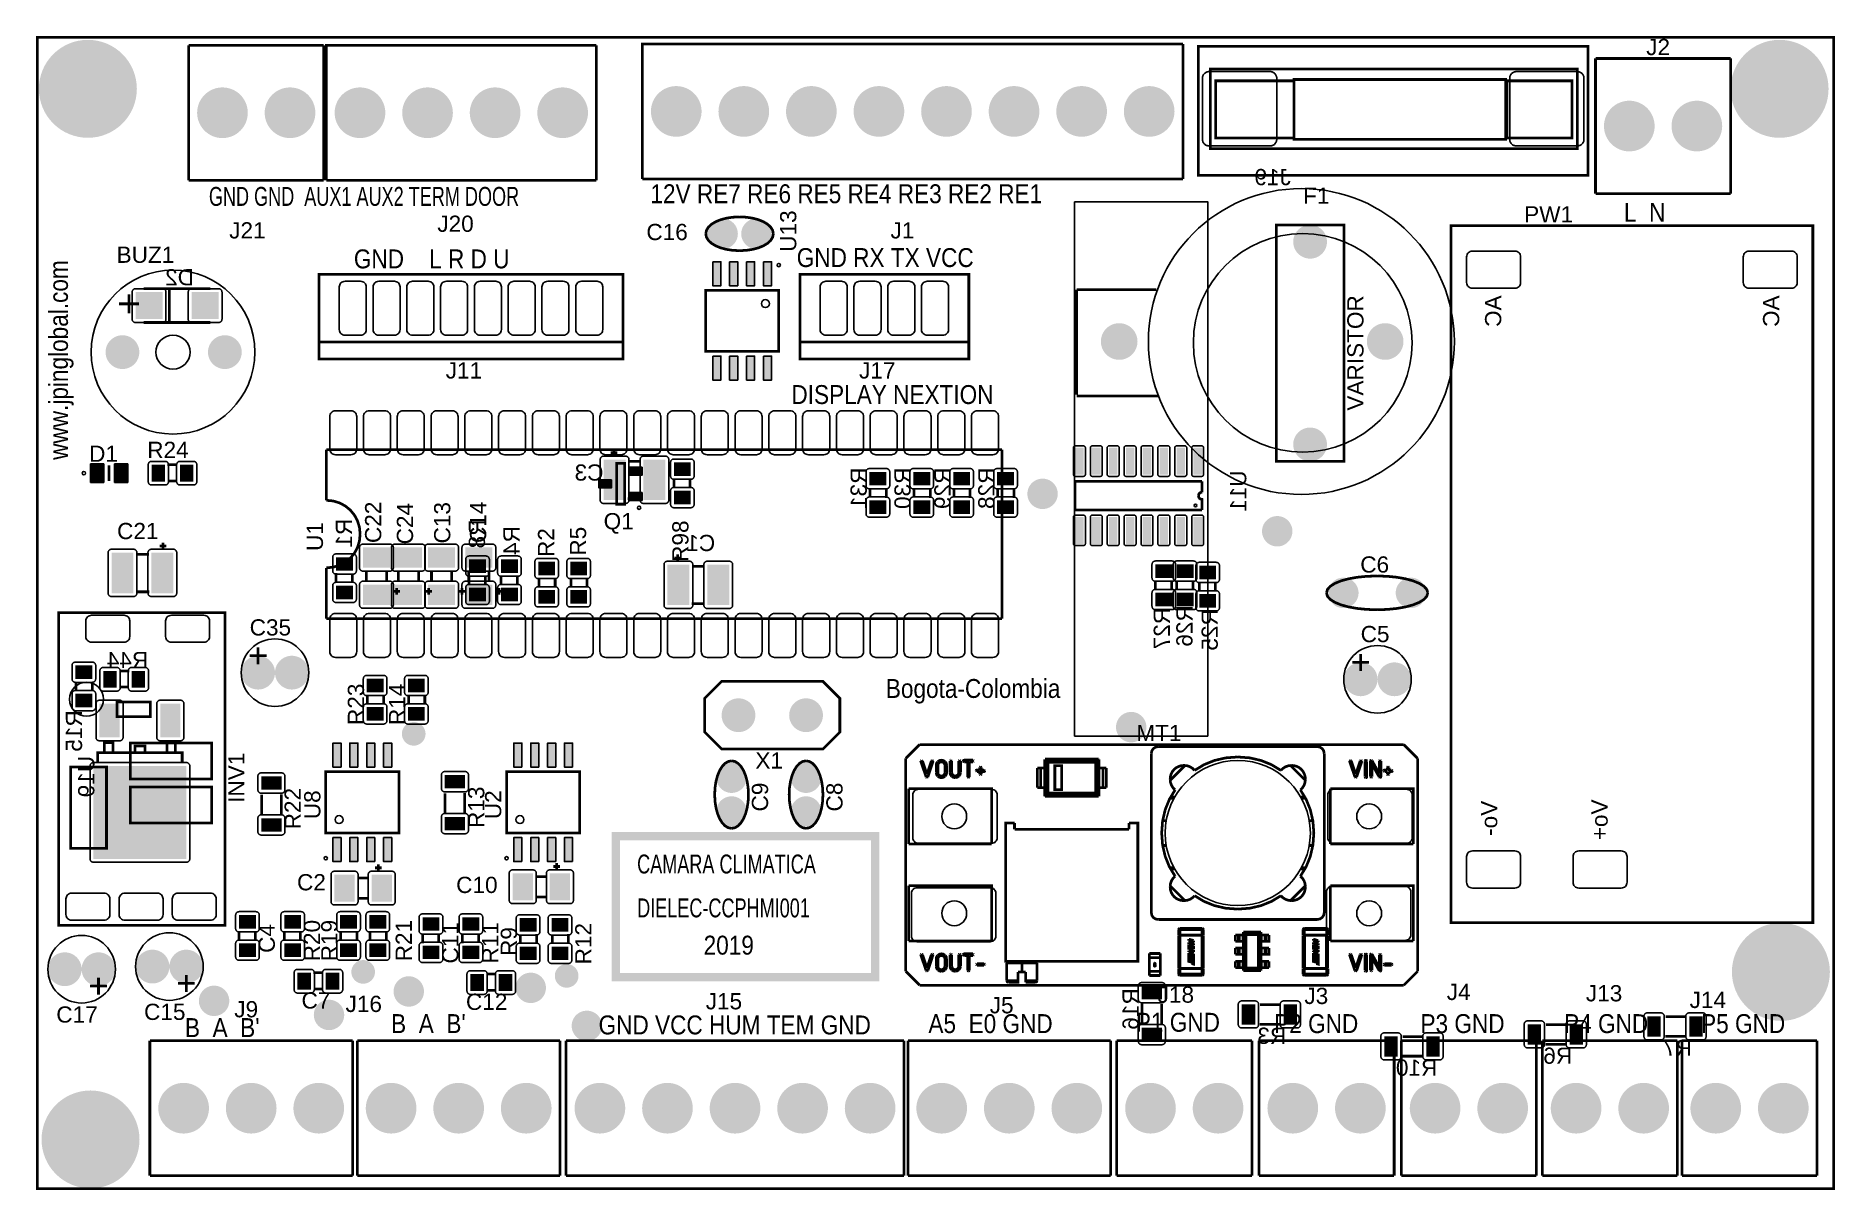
# Model space of a CAD drawing. Header units: inches. Extents: x -2.66 to 2.66, y -1.71 to 1.71.
import ezdxf

# ---------------------------------------------------------------- set-up
doc = ezdxf.new("R2010")
doc.units = ezdxf.units.IN
doc.layers.get('0').update_dxf_attribs({"linetype": 'CONTINUOUS'})

msp = doc.modelspace()

# ---------------------------------------------------------------- texts
for s, height, width, p in [('J2', 0.048, 1.041667, (2.103803, 1.651512)), ('J2', 0.048, 1.041667, (2.103803, 1.651512)), ('J2', 0.048, 1.041667, (2.103803, 1.651512)), ('GND GND  AUX1 AUX2 TERM DOOR', 0.056, 0.714286, (-2.150921, 1.205283)), ('GND GND  AUX1 AUX2 TERM DOOR', 0.056, 0.714286, (-2.150921, 1.205283)), ('GND GND  AUX1 AUX2 TERM DOOR', 0.056, 0.714286, (-2.150921, 1.205283)), ('12V RE7 RE6 RE5 RE4 RE3 RE2 RE1', 0.056, 0.892857, (-0.843835, 1.213157)), ('12V RE7 RE6 RE5 RE4 RE3 RE2 RE1', 0.056, 0.892857, (-0.843835, 1.213157)), ('12V RE7 RE6 RE5 RE4 RE3 RE2 RE1', 0.056, 0.892857, (-0.843835, 1.213157)), ('F1', 0.048, 1.041667, (1.088449, 1.211354)), ('F1', 0.048, 1.041667, (1.088449, 1.211354)), ('F1', 0.048, 1.041667, (1.088449, 1.211354)), ('J20', 0.048, 1.041667, (-1.47474, 1.128394)), ('J20', 0.048, 1.041667, (-1.47474, 1.128394)), ('J20', 0.048, 1.041667, (-1.47474, 1.128394)), ('PW1', 0.048, 1.041667, (1.742583, 1.156236)), ('PW1', 0.048, 1.041667, (1.742583, 1.156236)), ('PW1', 0.048, 1.041667, (1.742583, 1.156236)), ('L  N', 0.056, 0.892857, (2.038055, 1.158039)), ('L  N', 0.056, 0.892857, (2.038055, 1.158039)), ('L  N', 0.056, 0.892857, (2.038055, 1.158039)), ('J21', 0.048, 1.041667, (-2.090848, 1.108709)), ('J21', 0.048, 1.041667, (-2.090848, 1.108709)), ('J21', 0.048, 1.041667, (-2.090848, 1.108709)), ('C16', 0.048, 1.041667, (-0.855843, 1.103874)), ('C16', 0.048, 1.041667, (-0.855843, 1.103874)), ('C16', 0.048, 1.041667, (-0.855843, 1.103874)), ('J1', 0.048, 1.041667, (-0.133205, 1.108709)), ('J1', 0.048, 1.041667, (-0.133205, 1.108709)), ('J1', 0.048, 1.041667, (-0.133205, 1.108709)), ('BUZ1', 0.048, 1.041667, (-2.42415, 1.036597)), ('BUZ1', 0.048, 1.041667, (-2.42415, 1.036597)), ('BUZ1', 0.048, 1.041667, (-2.42415, 1.036597)), ('GND    L R D U', 0.056, 0.892857, (-1.721787, 1.020244)), ('GND    L R D U', 0.056, 0.892857, (-1.721787, 1.020244)), ('GND    L R D U', 0.056, 0.892857, (-1.721787, 1.020244)), ('GND RX TX VCC', 0.056, 0.892857, (-0.410764, 1.024181)), ('GND RX TX VCC', 0.056, 0.892857, (-0.410764, 1.024181)), ('GND RX TX VCC', 0.056, 0.892857, (-0.410764, 1.024181)), ('+', 0.08, 1.125, (-2.422575, 0.876709)), ('+', 0.08, 1.125, (-2.422575, 0.876709)), ('+', 0.08, 1.125, (-2.422575, 0.876709)), ('J11', 0.048, 1.041667, (-1.449937, 0.694142)), ('J11', 0.048, 1.041667, (-1.449937, 0.694142)), ('J11', 0.048, 1.041667, (-1.449937, 0.694142)), ('J17', 0.048, 1.041667, (-0.226315, 0.694142)), ('J17', 0.048, 1.041667, (-0.226315, 0.694142)), ('J17', 0.048, 1.041667, (-0.226315, 0.694142)), ('DISPLAY NEXTION', 0.056, 0.892857, (-0.426512, 0.618669)), ('DISPLAY NEXTION', 0.056, 0.892857, (-0.426512, 0.618669)), ('DISPLAY NEXTION', 0.056, 0.892857, (-0.426512, 0.618669)), ('D1', 0.048, 1.041667, (-2.505547, 0.447512)), ('D1', 0.048, 1.041667, (-2.505547, 0.447512)), ('D1', 0.048, 1.041667, (-2.505547, 0.447512)), ('R24', 0.048, 1.041667, (-2.333528, 0.458937)), ('R24', 0.048, 1.041667, (-2.333528, 0.458937)), ('R24', 0.048, 1.041667, (-2.333528, 0.458937)), ('C21', 0.048, 1.041667, (-2.422717, 0.218677)), ('C21', 0.048, 1.041667, (-2.422717, 0.218677)), ('C21', 0.048, 1.041667, (-2.422717, 0.218677)), ('Q1', 0.048, 1.041667, (-0.982417, 0.247748)), ('Q1', 0.048, 1.041667, (-0.982417, 0.247748)), ('Q1', 0.048, 1.041667, (-0.982417, 0.247748)), ('C6', 0.048, 1.041667, (1.257346, 0.119622)), ('C6', 0.048, 1.041667, (1.257346, 0.119622)), ('C6', 0.048, 1.041667, (1.257346, 0.119622)), ('C35', 0.048, 1.041667, (-2.030252, -0.066598)), ('C35', 0.048, 1.041667, (-2.030252, -0.066598)), ('C35', 0.048, 1.041667, (-2.030252, -0.066598)), ('C5', 0.048, 1.041667, (1.258528, -0.086283)), ('C5', 0.048, 1.041667, (1.258528, -0.086283)), ('C5', 0.048, 1.041667, (1.258528, -0.086283)), ('Bogota-Colombia', 0.056, 0.892857, (-0.146984, -0.251409)), ('Bogota-Colombia', 0.056, 0.892857, (-0.146984, -0.251409)), ('Bogota-Colombia', 0.056, 0.892857, (-0.146984, -0.251409)), ('MT1', 0.048, 1.041667, (0.594551, -0.379354)), ('MT1', 0.048, 1.041667, (0.594551, -0.379354)), ('MT1', 0.048, 1.041667, (0.594551, -0.379354)), ('X1', 0.048, 1.041667, (-0.533205, -0.460583)), ('X1', 0.048, 1.041667, (-0.533205, -0.460583)), ('X1', 0.048, 1.041667, (-0.533205, -0.460583)), ('CAMARA CLIMATICA', 0.056, 0.714286, (-0.883205, -0.771094)), ('CAMARA CLIMATICA', 0.056, 0.714286, (-0.883205, -0.771094)), ('CAMARA CLIMATICA', 0.056, 0.714286, (-0.883205, -0.771094)), ('C2', 0.048, 1.041667, (-1.890016, -0.821008)), ('C2', 0.048, 1.041667, (-1.890016, -0.821008)), ('C2', 0.048, 1.041667, (-1.890016, -0.821008)), ('C10', 0.048, 1.041667, (-1.418953, -0.828882)), ('C10', 0.048, 1.041667, (-1.418953, -0.828882)), ('C10', 0.048, 1.041667, (-1.418953, -0.828882)), ('DIELEC-CCPHMI001', 0.056, 0.714286, (-0.883205, -0.901016)), ('DIELEC-CCPHMI001', 0.056, 0.714286, (-0.883205, -0.901016)), ('DIELEC-CCPHMI001', 0.056, 0.714286, (-0.883205, -0.901016)), ('2019', 0.056, 0.892857, (-0.686354, -1.011252)), ('2019', 0.056, 0.892857, (-0.686354, -1.011252)), ('2019', 0.056, 0.892857, (-0.686354, -1.011252)), ('J18', 0.048, 1.041667, (0.657543, -1.153606)), ('J18', 0.048, 1.041667, (0.657543, -1.153606)), ('J18', 0.048, 1.041667, (0.657543, -1.153606)), ('J3', 0.048, 1.041667, (1.091992, -1.157543)), ('J3', 0.048, 1.041667, (1.091992, -1.157543)), ('J3', 0.048, 1.041667, (1.091992, -1.157543)), ('J4', 0.048, 1.041667, (1.513252, -1.145732)), ('J4', 0.048, 1.041667, (1.513252, -1.145732)), ('J4', 0.048, 1.041667, (1.513252, -1.145732)), ('J13', 0.048, 1.041667, (1.92526, -1.149669)), ('J13', 0.048, 1.041667, (1.92526, -1.149669)), ('J13', 0.048, 1.041667, (1.92526, -1.149669)), ('C17', 0.048, 1.041667, (-2.602693, -1.212551)), ('C17', 0.048, 1.041667, (-2.602693, -1.212551)), ('C17', 0.048, 1.041667, (-2.602693, -1.212551)), ('C15', 0.048, 1.041667, (-2.34285, -1.204677)), ('C15', 0.048, 1.041667, (-2.34285, -1.204677)), ('C15', 0.048, 1.041667, (-2.34285, -1.204677)), ('J9', 0.048, 1.041667, (-2.075724, -1.196913)), ('J9', 0.048, 1.041667, (-2.075724, -1.196913)), ('J9', 0.048, 1.041667, (-2.075724, -1.196913)), ('C7', 0.048, 1.041667, (-1.87678, -1.170984)), ('C7', 0.048, 1.041667, (-1.87678, -1.170984)), ('C7', 0.048, 1.041667, (-1.87678, -1.170984)), ('J16', 0.048, 1.041667, (-1.746394, -1.181165)), ('J16', 0.048, 1.041667, (-1.746394, -1.181165)), ('J16', 0.048, 1.041667, (-1.746394, -1.181165)), ('C12', 0.048, 1.041667, (-1.389969, -1.174921)), ('C12', 0.048, 1.041667, (-1.389969, -1.174921)), ('C12', 0.048, 1.041667, (-1.389969, -1.174921)), ('J15', 0.048, 1.041667, (-0.680252, -1.173291)), ('J15', 0.048, 1.041667, (-0.680252, -1.173291)), ('J15', 0.048, 1.041667, (-0.680252, -1.173291)), ('J5', 0.048, 1.041667, (0.160496, -1.185102)), ('J5', 0.048, 1.041667, (0.160496, -1.185102)), ('J5', 0.048, 1.041667, (0.160496, -1.185102)), ('J14', 0.048, 1.041667, (2.232346, -1.169354)), ('J14', 0.048, 1.041667, (2.232346, -1.169354)), ('J14', 0.048, 1.041667, (2.232346, -1.169354)), ("B  A  B'", 0.056, 0.892857, (-2.221787, -1.255346)), ("B  A  B'", 0.056, 0.892857, (-2.221787, -1.255346)), ("B  A  B'", 0.056, 0.892857, (-2.221787, -1.255346)), ("B  A  B'", 0.056, 0.892857, (-1.611551, -1.243535)), ("B  A  B'", 0.056, 0.892857, (-1.611551, -1.243535)), ("B  A  B'", 0.056, 0.892857, (-1.611551, -1.243535)), ('GND VCC HUM TEM GND', 0.056, 0.892857, (-0.997378, -1.247472)), ('GND VCC HUM TEM GND', 0.056, 0.892857, (-0.997378, -1.247472)), ('GND VCC HUM TEM GND', 0.056, 0.892857, (-0.997378, -1.247472)), ('A5  E0 GND', 0.056, 0.892857, (-0.021, -1.243535)), ('A5  E0 GND', 0.056, 0.892857, (-0.021, -1.243535)), ('A5  E0 GND', 0.056, 0.892857, (-0.021, -1.243535)), ('P1 GND', 0.056, 0.892857, (0.593173, -1.239598)), ('P1 GND', 0.056, 0.892857, (0.593173, -1.239598)), ('P1 GND', 0.056, 0.892857, (0.593173, -1.239598)), ('P2 GND', 0.056, 0.892857, (1.002622, -1.243535)), ('P2 GND', 0.056, 0.892857, (1.002622, -1.243535)), ('P2 GND', 0.056, 0.892857, (1.002622, -1.243535)), ('P3 GND', 0.056, 0.892857, (1.435693, -1.243535)), ('P3 GND', 0.056, 0.892857, (1.435693, -1.243535)), ('P3 GND', 0.056, 0.892857, (1.435693, -1.243535)), ('P4 GND', 0.056, 0.892857, (1.86089, -1.243535)), ('P4 GND', 0.056, 0.892857, (1.86089, -1.243535)), ('P4 GND', 0.056, 0.892857, (1.86089, -1.243535)), ('P5 GND', 0.056, 0.892857, (2.266402, -1.243535)), ('P5 GND', 0.056, 0.892857, (2.266402, -1.243535)), ('P5 GND', 0.056, 0.892857, (2.266402, -1.243535))]:
    msp.add_text(s, height=height, dxfattribs=dict(width=width)).set_placement(p)
at = {"text_generation_flag": 2, "width": 1.041667}
for s, p in [('J19', (1.051835, 1.266472)), ('J19', (1.051835, 1.266472)), ('J19', (1.051835, 1.266472)), ('D2', (-2.195087, 0.970016)), ('D2', (-2.195087, 0.970016)), ('D2', (-2.195087, 0.970016)), ('C3', (-0.982756, 0.391906)), ('C3', (-0.982756, 0.391906)), ('C3', (-0.982756, 0.391906)), ('C1', (-0.652047, 0.183244)), ('C1', (-0.652047, 0.183244)), ('C1', (-0.652047, 0.183244)), ('R44', (-2.33052, -0.16311)), ('R44', (-2.33052, -0.16311)), ('R44', (-2.33052, -0.16311)), ('R3', (1.038362, -1.275409)), ('R3', (1.038362, -1.275409)), ('R3', (1.038362, -1.275409)), ('R7', (2.23915, -1.310843)), ('R7', (2.23915, -1.310843)), ('R7', (2.23915, -1.310843)), ('R10', (1.485583, -1.369898)), ('R10', (1.485583, -1.369898)), ('R10', (1.485583, -1.369898)), ('R6', (1.884819, -1.334465)), ('R6', (1.884819, -1.334465)), ('R6', (1.884819, -1.334465))]:
    msp.add_text(s, height=0.048, dxfattribs=at).set_placement(p)
for s, height, width, p in [('U13', 0.048, 1.041667, (-0.412079, 1.069268)), ('U13', 0.048, 1.041667, (-0.412079, 1.069268)), ('U13', 0.048, 1.041667, (-0.412079, 1.069268)), ('www.jpinglobal.com', 0.056, 0.892857, (-2.568236, 0.453323)), ('www.jpinglobal.com', 0.056, 0.892857, (-2.568236, 0.453323)), ('www.jpinglobal.com', 0.056, 0.892857, (-2.568236, 0.453323)), ('VARISTOR', 0.048, 1.041667, (1.266921, 0.598992)), ('VARISTOR', 0.048, 1.041667, (1.266921, 0.598992)), ('VARISTOR', 0.048, 1.041667, (1.266921, 0.598992)), ('C22', 0.048, 1.041667, (-1.640717, 0.207008)), ('C22', 0.048, 1.041667, (-1.640717, 0.207008)), ('C22', 0.048, 1.041667, (-1.640717, 0.207008)), ('C24', 0.048, 1.041667, (-1.546543, 0.203244)), ('C24', 0.048, 1.041667, (-1.546543, 0.203244)), ('C24', 0.048, 1.041667, (-1.546543, 0.203244)), ('C13', 0.048, 1.041667, (-1.436307, 0.205858)), ('C13', 0.048, 1.041667, (-1.436307, 0.205858)), ('C13', 0.048, 1.041667, (-1.436307, 0.205858)), ('C14', 0.048, 1.041667, (-1.330008, 0.207181)), ('C14', 0.048, 1.041667, (-1.330008, 0.207181)), ('C14', 0.048, 1.041667, (-1.330008, 0.207181)), ('R98', 0.048, 1.041667, (-0.731339, 0.151283)), ('R98', 0.048, 1.041667, (-0.731339, 0.151283)), ('R98', 0.048, 1.041667, (-0.731339, 0.151283)), ('U1', 0.048, 1.041667, (-1.813283, 0.183638)), ('U1', 0.048, 1.041667, (-1.813283, 0.183638)), ('U1', 0.048, 1.041667, (-1.813283, 0.183638)), ('R2', 0.048, 1.041667, (-1.128803, 0.165795)), ('R2', 0.048, 1.041667, (-1.128803, 0.165795)), ('R2', 0.048, 1.041667, (-1.128803, 0.165795)), ('R5', 0.048, 1.041667, (-1.034315, 0.169732)), ('R5', 0.048, 1.041667, (-1.034315, 0.169732)), ('R5', 0.048, 1.041667, (-1.034315, 0.169732)), ('R23', 0.048, 1.041667, (-1.691795, -0.331646)), ('R23', 0.048, 1.041667, (-1.691795, -0.331646)), ('R23', 0.048, 1.041667, (-1.691795, -0.331646)), ('R14', 0.048, 1.041667, (-1.569748, -0.331646)), ('R14', 0.048, 1.041667, (-1.569748, -0.331646)), ('R14', 0.048, 1.041667, (-1.569748, -0.331646)), ('INV1', 0.048, 1.041667, (-2.045677, -0.562031)), ('INV1', 0.048, 1.041667, (-2.045677, -0.562031)), ('INV1', 0.048, 1.041667, (-2.045677, -0.562031)), ('R22', 0.048, 1.041667, (-1.878882, -0.64037)), ('R22', 0.048, 1.041667, (-1.878882, -0.64037)), ('R22', 0.048, 1.041667, (-1.878882, -0.64037)), ('U8', 0.048, 1.041667, (-1.820898, -0.610457)), ('U8', 0.048, 1.041667, (-1.820898, -0.610457)), ('U8', 0.048, 1.041667, (-1.820898, -0.610457)), ('R13', 0.048, 1.041667, (-1.335575, -0.636433)), ('R13', 0.048, 1.041667, (-1.335575, -0.636433)), ('R13', 0.048, 1.041667, (-1.335575, -0.636433)), ('U2', 0.048, 1.041667, (-1.285465, -0.610457)), ('U2', 0.048, 1.041667, (-1.285465, -0.610457)), ('U2', 0.048, 1.041667, (-1.285465, -0.610457)), ('C9', 0.048, 1.041667, (-0.495677, -0.587622)), ('C9', 0.048, 1.041667, (-0.495677, -0.587622)), ('C9', 0.048, 1.041667, (-0.495677, -0.587622)), ('C8', 0.048, 1.041667, (-0.275205, -0.587622)), ('C8', 0.048, 1.041667, (-0.275205, -0.587622)), ('C8', 0.048, 1.041667, (-0.275205, -0.587622)), ('C4', 0.048, 1.041667, (-1.955748, -1.006126)), ('C4', 0.048, 1.041667, (-1.955748, -1.006126)), ('C4', 0.048, 1.041667, (-1.955748, -1.006126)), ('R20', 0.048, 1.041667, (-1.82189, -1.031126)), ('R20', 0.048, 1.041667, (-1.82189, -1.031126)), ('R20', 0.048, 1.041667, (-1.82189, -1.031126)), ('R19', 0.048, 1.041667, (-1.770535, -1.031126)), ('R19', 0.048, 1.041667, (-1.770535, -1.031126)), ('R19', 0.048, 1.041667, (-1.770535, -1.031126)), ('R21', 0.048, 1.041667, (-1.550063, -1.031126)), ('R21', 0.048, 1.041667, (-1.550063, -1.031126)), ('R21', 0.048, 1.041667, (-1.550063, -1.031126)), ('C11', 0.048, 1.041667, (-1.412441, -1.037693)), ('C11', 0.048, 1.041667, (-1.412441, -1.037693)), ('C11', 0.048, 1.041667, (-1.412441, -1.037693)), ('R11', 0.048, 1.041667, (-1.294331, -1.037693)), ('R11', 0.048, 1.041667, (-1.294331, -1.037693)), ('R11', 0.048, 1.041667, (-1.294331, -1.037693)), ('R9', 0.048, 1.041667, (-1.239039, -1.015307)), ('R9', 0.048, 1.041667, (-1.239039, -1.015307)), ('R9', 0.048, 1.041667, (-1.239039, -1.015307)), ('R12', 0.048, 1.041667, (-1.018567, -1.040307)), ('R12', 0.048, 1.041667, (-1.018567, -1.040307)), ('R12', 0.048, 1.041667, (-1.018567, -1.040307))]:
    msp.add_text(s, height=height, rotation=90, dxfattribs=dict(width=width)).set_placement(p)
for s, rotation, p in [('AC', -270, (1.67474, 0.940228)), ('AC', -270, (1.67474, 0.940228)), ('AC', -270, (1.67474, 0.940228)), ('AC', -270, (2.497575, 0.940228)), ('AC', -270, (2.497575, 0.940228)), ('AC', -270, (2.497575, 0.940228)), ('R31', 90, (-0.203606, 0.430559)), ('R31', 90, (-0.203606, 0.430559)), ('R31', 90, (-0.203606, 0.430559)), ('R30', 90, (-0.073685, 0.430559)), ('R30', 90, (-0.073685, 0.430559)), ('R30', 90, (-0.073685, 0.430559)), ('R29', 90, (0.044425, 0.430559)), ('R29', 90, (0.044425, 0.430559)), ('R29', 90, (0.044425, 0.430559)), ('R28', 90, (0.174346, 0.430559)), ('R28', 90, (0.174346, 0.430559)), ('R28', 90, (0.174346, 0.430559)), ('U11', 90, (0.920047, 0.422024)), ('U11', 90, (0.920047, 0.422024)), ('U11', 90, (0.920047, 0.422024)), ('R1', 90, (-1.727402, 0.278929)), ('R1', 90, (-1.727402, 0.278929)), ('R1', 90, (-1.727402, 0.278929)), ('R8', 90, (-1.333701, 0.276673)), ('R8', 90, (-1.333701, 0.276673)), ('R8', 90, (-1.333701, 0.276673)), ('R4', 90, (-1.231339, 0.256988)), ('R4', 90, (-1.231339, 0.256988)), ('R4', 90, (-1.231339, 0.256988)), ('R27', 90, (0.693858, 0.015205)), ('R27', 90, (0.693858, 0.015205)), ('R27', 90, (0.693858, 0.015205)), ('R26', 90, (0.760787, 0.023079)), ('R26', 90, (0.760787, 0.023079)), ('R26', 90, (0.760787, 0.023079)), ('R25', 90, (0.835591, 0.011268)), ('R25', 90, (0.835591, 0.011268)), ('R25', 90, (0.835591, 0.011268)), ('R15', 90, (-2.526441, -0.287945)), ('R15', 90, (-2.526441, -0.287945)), ('R15', 90, (-2.526441, -0.287945)), ('U19', 90, (-2.490094, -0.423081)), ('U19', 90, (-2.490094, -0.423081)), ('U19', 90, (-2.490094, -0.423081)), ('Vo-', -270, (1.662929, -0.555835)), ('Vo-', -270, (1.662929, -0.555835)), ('Vo-', -270, (1.662929, -0.555835)), ('Vo+', -270, (1.989701, -0.551898)), ('Vo+', -270, (1.989701, -0.551898)), ('Vo+', -270, (1.989701, -0.551898)), ('R16', 90, (0.601417, -1.110961)), ('R16', 90, (0.601417, -1.110961)), ('R16', 90, (0.601417, -1.110961))]:
    msp.add_text(s, height=0.048, rotation=rotation, dxfattribs=at).set_placement(p)

# ---------------------------------------------------------------- blocks, each defined once
blk = doc.blocks.new('RPAD')
blk.add_trace([(-0.5, -0.5), (-0.5, 0.5), (0.5, -0.5), (0.5, 0.5)])
blk = doc.blocks.new('EPAD')
at = {"const_width": 0.5}
blk.add_lwpolyline([(-0.25, 0, 1), (0.25, 0, 1)], format="xyb", close=True, dxfattribs=at)

# ---------------------------------------------------------------- linework, layer by layer
for points, const_width in [([(-2.658795, -1.704157), (2.658795, -1.704157), (2.658795, 1.704157), (-2.658795, 1.704157), (-2.658795, -1.704157)], 0.008), ([(-2.658795, -1.704157), (2.658795, -1.704157), (2.658795, 1.704157), (-2.658795, 1.704157), (-2.658795, -1.704157)], 0.008), ([(-2.658795, -1.704157), (2.658795, -1.704157), (2.658795, 1.704157), (-2.658795, 1.704157), (-2.658795, -1.704157)], 0.008), ([(-2.210764, 1.280882), (-2.210764, 1.680882)], 0.008), ([(-1.810764, 1.680882), (-2.210764, 1.680882)], 0.008), ([(-2.210764, 1.280882), (-2.210764, 1.680882)], 0.008), ([(-1.810764, 1.680882), (-2.210764, 1.680882)], 0.008), ([(-2.210764, 1.280882), (-2.210764, 1.680882)], 0.008), ([(-1.810764, 1.680882), (-2.210764, 1.680882)], 0.008), ([(-1.810764, 1.280882), (-1.810764, 1.680882)], 0.008), ([(-1.810764, 1.280882), (-1.810764, 1.680882)], 0.008), ([(-1.810764, 1.280882), (-1.810764, 1.680882)], 0.008), ([(-1.803677, 1.280882), (-1.803677, 1.680882), (-1.003677, 1.680882)], 0.008), ([(-1.803677, 1.280882), (-1.803677, 1.680882), (-1.003677, 1.680882)], 0.008), ([(-1.803677, 1.280882), (-1.803677, 1.680882), (-1.003677, 1.680882)], 0.008), ([(-1.003677, 1.280882), (-1.003677, 1.680882)], 0.008), ([(-1.003677, 1.280882), (-1.003677, 1.680882)], 0.008), ([(-1.003677, 1.280882), (-1.003677, 1.680882)], 0.008), ([(-0.867457, 1.284819), (-0.867457, 1.684819), (0.732543, 1.684819)], 0.008), ([(-0.867457, 1.284819), (-0.867457, 1.684819), (0.732543, 1.684819)], 0.008), ([(-0.867457, 1.284819), (-0.867457, 1.684819), (0.732543, 1.684819)], 0.008), ([(0.732543, 1.284819), (0.732543, 1.684819)], 0.008), ([(0.732543, 1.284819), (0.732543, 1.684819)], 0.008), ([(0.732543, 1.284819), (0.732543, 1.684819)], 0.008), ([(0.778213, 1.295843), (1.931756, 1.295843), (1.931756, 1.677732), (0.778213, 1.677732), (0.778213, 1.295843)], 0.008), ([(0.778213, 1.295843), (1.931756, 1.295843), (1.931756, 1.677732), (0.778213, 1.677732), (0.778213, 1.295843)], 0.008), ([(0.778213, 1.295843), (1.931756, 1.295843), (1.931756, 1.677732), (0.778213, 1.677732), (0.778213, 1.295843)], 0.008), ([(0.813646, 1.374583), (1.90026, 1.374583), (1.90026, 1.610803), (0.813646, 1.610803), (0.813646, 1.374583)], 0.008), ([(0.813646, 1.374583), (1.90026, 1.374583), (1.90026, 1.610803), (0.813646, 1.610803), (0.813646, 1.374583)], 0.008), ([(0.813646, 1.374583), (1.90026, 1.374583), (1.90026, 1.610803), (0.813646, 1.610803), (0.813646, 1.374583)], 0.008), ([(1.953803, 1.641512), (1.953803, 1.241512)], 0.008), ([(1.953803, 1.641512), (2.353803, 1.641512)], 0.008), ([(1.953803, 1.641512), (1.953803, 1.241512)], 0.008), ([(1.953803, 1.641512), (2.353803, 1.641512)], 0.008), ([(1.953803, 1.641512), (1.953803, 1.241512)], 0.008), ([(1.953803, 1.641512), (2.353803, 1.641512)], 0.008), ([(2.353803, 1.641512), (2.353803, 1.241512)], 0.008), ([(2.353803, 1.641512), (2.353803, 1.241512)], 0.008), ([(2.353803, 1.641512), (2.353803, 1.241512)], 0.008), ([(0.829394, 1.406079), (1.061677, 1.406079), (1.061677, 1.57537), (0.829394, 1.57537), (0.829394, 1.406079)], 0.008), ([(0.829394, 1.406079), (1.061677, 1.406079), (1.061677, 1.57537), (0.829394, 1.57537), (0.829394, 1.406079)], 0.008), ([(0.829394, 1.406079), (1.061677, 1.406079), (1.061677, 1.57537), (0.829394, 1.57537), (0.829394, 1.406079)], 0.008), ([(1.061677, 1.402142), (1.687661, 1.402142), (1.687661, 1.579307), (1.061677, 1.579307), (1.061677, 1.402142)], 0.008), ([(1.061677, 1.402142), (1.687661, 1.402142), (1.687661, 1.579307), (1.061677, 1.579307), (1.061677, 1.402142)], 0.008), ([(1.061677, 1.402142), (1.687661, 1.402142), (1.687661, 1.579307), (1.061677, 1.579307), (1.061677, 1.402142)], 0.008), ([(1.691598, 1.406079), (1.884512, 1.406079), (1.884512, 1.57537), (1.691598, 1.57537), (1.691598, 1.406079)], 0.008), ([(1.691598, 1.406079), (1.884512, 1.406079), (1.884512, 1.57537), (1.691598, 1.57537), (1.691598, 1.406079)], 0.008), ([(1.691598, 1.406079), (1.884512, 1.406079), (1.884512, 1.57537), (1.691598, 1.57537), (1.691598, 1.406079)], 0.008), ([(-1.810764, 1.280882), (-2.210764, 1.280882)], 0.008), ([(-1.810764, 1.280882), (-2.210764, 1.280882)], 0.008), ([(-1.810764, 1.280882), (-2.210764, 1.280882)], 0.008), ([(-1.003677, 1.280882), (-1.803677, 1.280882)], 0.008), ([(-1.003677, 1.280882), (-1.803677, 1.280882)], 0.008), ([(-1.003677, 1.280882), (-1.803677, 1.280882)], 0.008), ([(0.732543, 1.284819), (-0.867457, 1.284819)], 0.008), ([(0.732543, 1.284819), (-0.867457, 1.284819)], 0.008), ([(0.732543, 1.284819), (-0.867457, 1.284819)], 0.008), ([(1.953803, 1.241512), (2.353803, 1.241512)], 0.008), ([(1.953803, 1.241512), (2.353803, 1.241512)], 0.008), ([(1.953803, 1.241512), (2.353803, 1.241512)], 0.008), ([(-0.680055, 1.122614), (-0.678055, 1.132802), (-0.672305, 1.142239), (-0.66318, 1.150739), (-0.651055, 1.158114), (-0.636305, 1.164177), (-0.619305, 1.168739), (-0.60043, 1.171614), (-0.580055, 1.172614)], 0.008), ([(-0.680055, 1.122614), (-0.678055, 1.132802), (-0.672305, 1.142239), (-0.66318, 1.150739), (-0.651055, 1.158114), (-0.636305, 1.164177), (-0.619305, 1.168739), (-0.60043, 1.171614), (-0.580055, 1.172614)], 0.008), ([(-0.680055, 1.122614), (-0.678055, 1.132802), (-0.672305, 1.142239), (-0.66318, 1.150739), (-0.651055, 1.158114), (-0.636305, 1.164177), (-0.619305, 1.168739), (-0.60043, 1.171614), (-0.580055, 1.172614)], 0.008), ([(-0.480055, 1.122614), (-0.482055, 1.132802), (-0.487805, 1.142239), (-0.49693, 1.150739), (-0.509055, 1.158114), (-0.523805, 1.164177), (-0.540805, 1.168739), (-0.55968, 1.171614), (-0.580055, 1.172614)], 0.008), ([(-0.480055, 1.122614), (-0.482055, 1.132802), (-0.487805, 1.142239), (-0.49693, 1.150739), (-0.509055, 1.158114), (-0.523805, 1.164177), (-0.540805, 1.168739), (-0.55968, 1.171614), (-0.580055, 1.172614)], 0.008), ([(-0.480055, 1.122614), (-0.482055, 1.132802), (-0.487805, 1.142239), (-0.49693, 1.150739), (-0.509055, 1.158114), (-0.523805, 1.164177), (-0.540805, 1.168739), (-0.55968, 1.171614), (-0.580055, 1.172614)], 0.008), ([(-0.680055, 1.122614), (-0.678055, 1.112427), (-0.672305, 1.102989), (-0.66318, 1.094489), (-0.651055, 1.087114), (-0.636305, 1.081052), (-0.619305, 1.076489), (-0.60043, 1.073614), (-0.580055, 1.072614)], 0.008), ([(-0.680055, 1.122614), (-0.678055, 1.112427), (-0.672305, 1.102989), (-0.66318, 1.094489), (-0.651055, 1.087114), (-0.636305, 1.081052), (-0.619305, 1.076489), (-0.60043, 1.073614), (-0.580055, 1.072614)], 0.008), ([(-0.680055, 1.122614), (-0.678055, 1.112427), (-0.672305, 1.102989), (-0.66318, 1.094489), (-0.651055, 1.087114), (-0.636305, 1.081052), (-0.619305, 1.076489), (-0.60043, 1.073614), (-0.580055, 1.072614)], 0.008), ([(-0.480055, 1.122614), (-0.482055, 1.112427), (-0.487805, 1.102989), (-0.49693, 1.094489), (-0.509055, 1.087114), (-0.523805, 1.081052), (-0.540805, 1.076489), (-0.55968, 1.073614), (-0.580055, 1.072614)], 0.008), ([(-0.480055, 1.122614), (-0.482055, 1.112427), (-0.487805, 1.102989), (-0.49693, 1.094489), (-0.509055, 1.087114), (-0.523805, 1.081052), (-0.540805, 1.076489), (-0.55968, 1.073614), (-0.580055, 1.072614)], 0.008), ([(-0.480055, 1.122614), (-0.482055, 1.112427), (-0.487805, 1.102989), (-0.49693, 1.094489), (-0.509055, 1.087114), (-0.523805, 1.081052), (-0.540805, 1.076489), (-0.55968, 1.073614), (-0.580055, 1.072614)], 0.008), ([(1.008921, 0.448992), (1.208921, 0.448992), (1.208921, 1.148992), (1.008921, 1.148992), (1.008921, 0.448992)], 0.008), ([(1.008921, 0.448992), (1.208921, 0.448992), (1.208921, 1.148992), (1.008921, 1.148992), (1.008921, 0.448992)], 0.008), ([(1.008921, 0.448992), (1.208921, 0.448992), (1.208921, 1.148992), (1.008921, 1.148992), (1.008921, 0.448992)], 0.008), ([(1.526244, -0.916756), (2.59711, -0.916756), (2.59711, 1.146236), (1.526244, 1.146236), (1.526244, -0.916756)], 0.008), ([(1.526244, -0.916756), (2.59711, -0.916756), (2.59711, 1.146236), (1.526244, 1.146236), (1.526244, -0.916756)], 0.008), ([(1.526244, -0.916756), (2.59711, -0.916756), (2.59711, 1.146236), (1.526244, 1.146236), (1.526244, -0.916756)], 0.008), ([(-2.147087, 0.960016), (-2.344087, 0.960016)], 0.008), ([(-2.147087, 0.960016), (-2.344087, 0.960016)], 0.008), ([(-2.147087, 0.960016), (-2.344087, 0.960016)], 0.008), ([(-2.268087, 0.960016), (-2.268087, 0.860016)], 0.008), ([(-2.268087, 0.960016), (-2.268087, 0.860016)], 0.008), ([(-2.268087, 0.960016), (-2.268087, 0.860016)], 0.008), ([(-1.824937, 0.752142), (-0.924937, 0.752142), (-0.924937, 1.002142), (-1.824937, 1.002142), (-1.824937, 0.752142)], 0.008), ([(-1.824937, 0.752142), (-0.924937, 0.752142), (-0.924937, 1.002142), (-1.824937, 1.002142), (-1.824937, 0.752142)], 0.008), ([(-1.824937, 0.752142), (-0.924937, 0.752142), (-0.924937, 1.002142), (-1.824937, 1.002142), (-1.824937, 0.752142)], 0.008), ([(-0.680646, 0.955291), (-0.680646, 0.774189), (-0.46411, 0.774189), (-0.46411, 0.955291), (-0.680646, 0.955291)], 0.007874), ([(-0.680646, 0.955291), (-0.680646, 0.774189), (-0.46411, 0.774189), (-0.46411, 0.955291), (-0.680646, 0.955291)], 0.007874), ([(-0.680646, 0.955291), (-0.680646, 0.774189), (-0.46411, 0.774189), (-0.46411, 0.955291), (-0.680646, 0.955291)], 0.007874), ([(-0.401315, 0.752142), (0.098685, 0.752142), (0.098685, 1.002142), (-0.401315, 1.002142), (-0.401315, 0.752142)], 0.008), ([(-0.401315, 0.752142), (0.098685, 0.752142), (0.098685, 1.002142), (-0.401315, 1.002142), (-0.401315, 0.752142)], 0.008), ([(-0.401315, 0.752142), (0.098685, 0.752142), (0.098685, 1.002142), (-0.401315, 1.002142), (-0.401315, 0.752142)], 0.008), ([(0.654, 0.95726), (0.41778, 0.95726)], 0.008), ([(0.41778, 0.646236), (0.41778, 0.95726)], 0.008), ([(0.654, 0.95726), (0.41778, 0.95726)], 0.008), ([(0.41778, 0.646236), (0.41778, 0.95726)], 0.008), ([(0.654, 0.95726), (0.41778, 0.95726)], 0.008), ([(0.41778, 0.646236), (0.41778, 0.95726)], 0.008), ([(-2.344087, 0.860016), (-2.147087, 0.860016)], 0.008), ([(-2.344087, 0.860016), (-2.147087, 0.860016)], 0.008), ([(-2.344087, 0.860016), (-2.147087, 0.860016)], 0.008), ([(-0.924937, 0.802142), (-1.824937, 0.802142)], 0.008), ([(-0.924937, 0.802142), (-1.824937, 0.802142)], 0.008), ([(-0.924937, 0.802142), (-1.824937, 0.802142)], 0.008), ([(0.098685, 0.802142), (-0.401315, 0.802142)], 0.008), ([(0.098685, 0.802142), (-0.401315, 0.802142)], 0.008), ([(0.098685, 0.802142), (-0.401315, 0.802142)], 0.008), ([(0.41778, 0.642299), (0.661874, 0.642299)], 0.008), ([(0.41778, 0.642299), (0.661874, 0.642299)], 0.008), ([(0.41778, 0.642299), (0.661874, 0.642299)], 0.008), ([(-1.803283, 0.333638), (-1.803283, 0.483638)], 0.008), ([(-1.803283, 0.483638), (0.196717, 0.483638)], 0.008), ([(-1.803283, 0.333638), (-1.803283, 0.483638)], 0.008), ([(-1.803283, 0.483638), (0.196717, 0.483638)], 0.008), ([(-1.803283, 0.333638), (-1.803283, 0.483638)], 0.008), ([(-1.803283, 0.483638), (0.196717, 0.483638)], 0.008), ([(-0.952024, 0.464268), (-0.952024, 0.484268)], 0.008), ([(-0.952024, 0.464268), (-0.952024, 0.484268)], 0.008), ([(-0.952024, 0.464268), (-0.952024, 0.484268)], 0.008), ([(0.196717, 0.483638), (0.196717, -0.016362)], 0.008), ([(0.196717, 0.483638), (0.196717, -0.016362)], 0.008), ([(0.196717, 0.483638), (0.196717, -0.016362)], 0.008), ([(-2.446197, 0.437575), (-2.446197, 0.390331)], 0.007874), ([(-2.446197, 0.437575), (-2.446197, 0.390331)], 0.007874), ([(-2.446197, 0.437575), (-2.446197, 0.390331)], 0.007874), ([(-2.245528, 0.438953), (-2.273528, 0.438953)], 0.008), ([(-2.245528, 0.438953), (-2.273528, 0.438953)], 0.008), ([(-2.245528, 0.438953), (-2.273528, 0.438953)], 0.008), ([(-0.942024, 0.474268), (-0.962024, 0.474268)], 0.008), ([(-0.942024, 0.474268), (-0.962024, 0.474268)], 0.008), ([(-0.942024, 0.474268), (-0.962024, 0.474268)], 0.008), ([(-0.920606, 0.44348), (-0.944228, 0.44348), (-0.944228, 0.321433), (-0.920606, 0.321433), (-0.920606, 0.44348)], 0.007874), ([(-0.920606, 0.44348), (-0.944228, 0.44348), (-0.944228, 0.321433), (-0.920606, 0.321433), (-0.920606, 0.44348)], 0.007874), ([(-0.920606, 0.44348), (-0.944228, 0.44348), (-0.944228, 0.321433), (-0.920606, 0.321433), (-0.920606, 0.44348)], 0.007874), ([(-0.872024, 0.449268), (-0.910024, 0.449268)], 0.008), ([(-0.872024, 0.449268), (-0.910024, 0.449268)], 0.008), ([(-0.872024, 0.449268), (-0.910024, 0.449268)], 0.008), ([(-2.245528, 0.390953), (-2.272528, 0.390953)], 0.008), ([(-2.245528, 0.390953), (-2.272528, 0.390953)], 0.008), ([(-2.245528, 0.390953), (-2.272528, 0.390953)], 0.008), ([(-0.774346, 0.396764), (-0.774346, 0.368764)], 0.008), ([(-0.774346, 0.396764), (-0.774346, 0.368764)], 0.008), ([(-0.774346, 0.396764), (-0.774346, 0.368764)], 0.008), ([(-0.726346, 0.396764), (-0.726346, 0.369764)], 0.008), ([(-0.726346, 0.396764), (-0.726346, 0.369764)], 0.008), ([(-0.726346, 0.396764), (-0.726346, 0.369764)], 0.008), ([(0.413047, 0.359524), (0.413047, 0.389524), (0.426047, 0.389524)], 0.008), ([(0.413047, 0.359524), (0.413047, 0.389524), (0.426047, 0.389524)], 0.008), ([(0.413047, 0.359524), (0.413047, 0.389524), (0.426047, 0.389524)], 0.008), ([(0.776047, 0.389524), (0.426047, 0.389524)], 0.008), ([(0.776047, 0.389524), (0.426047, 0.389524)], 0.008), ([(0.776047, 0.389524), (0.426047, 0.389524)], 0.008), ([(0.789047, 0.389524), (0.776047, 0.389524)], 0.008), ([(0.789047, 0.389524), (0.776047, 0.389524)], 0.008), ([(0.789047, 0.389524), (0.776047, 0.389524)], 0.008), ([(0.789047, 0.357649), (0.789047, 0.389524)], 0.008), ([(0.789047, 0.357649), (0.789047, 0.389524)], 0.008), ([(0.789047, 0.357649), (0.789047, 0.389524)], 0.008), ([(-1.703283, 0.233638), (-1.705283, 0.254013), (-1.711033, 0.272888), (-1.720158, 0.289888), (-1.732283, 0.304638), (-1.747033, 0.316763), (-1.764033, 0.325888), (-1.782909, 0.331638), (-1.803283, 0.333638)], 0.008), ([(-1.703283, 0.233638), (-1.705283, 0.254013), (-1.711033, 0.272888), (-1.720158, 0.289888), (-1.732283, 0.304638), (-1.747033, 0.316763), (-1.764033, 0.325888), (-1.782909, 0.331638), (-1.803283, 0.333638)], 0.008), ([(-1.703283, 0.233638), (-1.705283, 0.254013), (-1.711033, 0.272888), (-1.720158, 0.289888), (-1.732283, 0.304638), (-1.747033, 0.316763), (-1.764033, 0.325888), (-1.782909, 0.331638), (-1.803283, 0.333638)], 0.008), ([(-0.872024, 0.338268), (-0.911024, 0.338268)], 0.008), ([(-0.872024, 0.338268), (-0.911024, 0.338268)], 0.008), ([(-0.872024, 0.338268), (-0.911024, 0.338268)], 0.008), ([(-0.193606, 0.368559), (-0.193606, 0.341559)], 0.008), ([(-0.193606, 0.368559), (-0.193606, 0.341559)], 0.008), ([(-0.193606, 0.368559), (-0.193606, 0.341559)], 0.008), ([(-0.145606, 0.368559), (-0.145606, 0.340559)], 0.008), ([(-0.145606, 0.368559), (-0.145606, 0.340559)], 0.008), ([(-0.145606, 0.368559), (-0.145606, 0.340559)], 0.008), ([(-0.063685, 0.368559), (-0.063685, 0.341559)], 0.008), ([(-0.063685, 0.368559), (-0.063685, 0.341559)], 0.008), ([(-0.063685, 0.368559), (-0.063685, 0.341559)], 0.008), ([(-0.015685, 0.368559), (-0.015685, 0.340559)], 0.008), ([(-0.015685, 0.368559), (-0.015685, 0.340559)], 0.008), ([(-0.015685, 0.368559), (-0.015685, 0.340559)], 0.008), ([(0.054425, 0.368559), (0.054425, 0.341559)], 0.008), ([(0.054425, 0.368559), (0.054425, 0.341559)], 0.008), ([(0.054425, 0.368559), (0.054425, 0.341559)], 0.008), ([(0.102425, 0.368559), (0.102425, 0.340559)], 0.008), ([(0.102425, 0.368559), (0.102425, 0.340559)], 0.008), ([(0.102425, 0.368559), (0.102425, 0.340559)], 0.008), ([(0.184346, 0.368559), (0.184346, 0.341559)], 0.008), ([(0.184346, 0.368559), (0.184346, 0.341559)], 0.008), ([(0.184346, 0.368559), (0.184346, 0.341559)], 0.008), ([(0.232346, 0.368559), (0.232346, 0.340559)], 0.008), ([(0.232346, 0.368559), (0.232346, 0.340559)], 0.008), ([(0.232346, 0.368559), (0.232346, 0.340559)], 0.008), ([(0.413047, 0.334524), (0.413047, 0.359524)], 0.008), ([(0.413047, 0.334524), (0.413047, 0.359524)], 0.008), ([(0.413047, 0.334524), (0.413047, 0.359524)], 0.008), ([(0.426047, 0.304524), (0.413047, 0.304524), (0.413047, 0.334524)], 0.008), ([(0.426047, 0.304524), (0.413047, 0.304524), (0.413047, 0.334524)], 0.008), ([(0.426047, 0.304524), (0.413047, 0.304524), (0.413047, 0.334524)], 0.008), ([(0.789047, 0.357649), (0.784866, 0.356829), (0.781493, 0.354577), (0.779242, 0.351205), (0.778422, 0.347024)], 0.008), ([(0.789047, 0.357649), (0.784866, 0.356829), (0.781493, 0.354577), (0.779242, 0.351205), (0.778422, 0.347024)], 0.008), ([(0.789047, 0.357649), (0.784866, 0.356829), (0.781493, 0.354577), (0.779242, 0.351205), (0.778422, 0.347024)], 0.008), ([(0.789047, 0.304524), (0.789047, 0.336398), (0.784866, 0.337218), (0.781493, 0.33947), (0.779242, 0.342842), (0.778422, 0.347024)], 0.008), ([(0.789047, 0.304524), (0.789047, 0.336398), (0.784866, 0.337218), (0.781493, 0.33947), (0.779242, 0.342842), (0.778422, 0.347024)], 0.008), ([(0.789047, 0.304524), (0.789047, 0.336398), (0.784866, 0.337218), (0.781493, 0.33947), (0.779242, 0.342842), (0.778422, 0.347024)], 0.008), ([(0.776047, 0.304524), (0.426047, 0.304524)], 0.008), ([(0.776047, 0.304524), (0.426047, 0.304524)], 0.008), ([(0.776047, 0.304524), (0.426047, 0.304524)], 0.008), ([(0.776047, 0.304524), (0.789047, 0.304524)], 0.008), ([(0.776047, 0.304524), (0.789047, 0.304524)], 0.008), ([(0.776047, 0.304524), (0.789047, 0.304524)], 0.008), ([(-1.703283, 0.233638), (-1.705283, 0.212976), (-1.711033, 0.193966), (-1.720158, 0.176948), (-1.732283, 0.162263), (-1.747033, 0.150249), (-1.764033, 0.141247), (-1.782909, 0.135597), (-1.803283, 0.133638)], 0.008), ([(-1.703283, 0.233638), (-1.705283, 0.212976), (-1.711033, 0.193966), (-1.720158, 0.176948), (-1.732283, 0.162263), (-1.747033, 0.150249), (-1.764033, 0.141247), (-1.782909, 0.135597), (-1.803283, 0.133638)], 0.008), ([(-1.703283, 0.233638), (-1.705283, 0.212976), (-1.711033, 0.193966), (-1.720158, 0.176948), (-1.732283, 0.162263), (-1.747033, 0.150249), (-1.764033, 0.141247), (-1.782909, 0.135597), (-1.803283, 0.133638)], 0.008), ([(-2.366717, 0.173677), (-2.328717, 0.173677)], 0.008), ([(-2.366717, 0.173677), (-2.328717, 0.173677)], 0.008), ([(-2.366717, 0.173677), (-2.328717, 0.173677)], 0.008), ([(-2.296717, 0.198677), (-2.276717, 0.198677)], 0.008), ([(-2.296717, 0.198677), (-2.276717, 0.198677)], 0.008), ([(-2.296717, 0.198677), (-2.276717, 0.198677)], 0.008), ([(-2.286717, 0.188677), (-2.286717, 0.208677)], 0.008), ([(-2.286717, 0.188677), (-2.286717, 0.208677)], 0.008), ([(-2.286717, 0.188677), (-2.286717, 0.208677)], 0.008), ([(-0.753047, 0.163244), (-0.773047, 0.163244)], 0.008), ([(-0.753047, 0.163244), (-0.773047, 0.163244)], 0.008), ([(-0.753047, 0.163244), (-0.773047, 0.163244)], 0.008), ([(-0.763047, 0.153244), (-0.763047, 0.173244)], 0.008), ([(-0.763047, 0.153244), (-0.763047, 0.173244)], 0.008), ([(-0.763047, 0.153244), (-0.763047, 0.173244)], 0.008), ([(-1.803283, -0.016362), (-1.803283, 0.133638)], 0.008), ([(-1.803283, -0.016362), (-1.803283, 0.133638)], 0.008), ([(-1.803283, -0.016362), (-1.803283, 0.133638)], 0.008), ([(-1.774346, 0.089945), (-1.774346, 0.117945)], 0.008), ([(-1.774346, 0.089945), (-1.774346, 0.117945)], 0.008), ([(-1.774346, 0.089945), (-1.774346, 0.117945)], 0.008), ([(-1.726346, 0.089945), (-1.726346, 0.116945)], 0.008), ([(-1.726346, 0.089945), (-1.726346, 0.116945)], 0.008), ([(-1.726346, 0.089945), (-1.726346, 0.116945)], 0.008), ([(-1.684858, 0.123953), (-1.684858, 0.093953)], 0.008), ([(-1.684858, 0.123953), (-1.684858, 0.093953)], 0.008), ([(-1.684858, 0.123953), (-1.684858, 0.093953)], 0.008), ([(-1.624858, 0.123953), (-1.624858, 0.093953)], 0.008), ([(-1.624858, 0.123953), (-1.624858, 0.093953)], 0.008), ([(-1.624858, 0.123953), (-1.624858, 0.093953)], 0.008), ([(-1.59037, 0.123953), (-1.59037, 0.093953)], 0.008), ([(-1.59037, 0.123953), (-1.59037, 0.093953)], 0.008), ([(-1.59037, 0.123953), (-1.59037, 0.093953)], 0.008), ([(-1.53037, 0.123953), (-1.53037, 0.093953)], 0.008), ([(-1.53037, 0.123953), (-1.53037, 0.093953)], 0.008), ([(-1.53037, 0.123953), (-1.53037, 0.093953)], 0.008), ([(-1.491945, 0.123953), (-1.491945, 0.093953)], 0.008), ([(-1.491945, 0.123953), (-1.491945, 0.093953)], 0.008), ([(-1.491945, 0.123953), (-1.491945, 0.093953)], 0.008), ([(-1.431945, 0.123953), (-1.431945, 0.093953)], 0.008), ([(-1.431945, 0.123953), (-1.431945, 0.093953)], 0.008), ([(-1.431945, 0.123953), (-1.431945, 0.093953)], 0.008), ([(-1.381709, 0.123953), (-1.381709, 0.093953)], 0.008), ([(-1.381709, 0.123953), (-1.381709, 0.093953)], 0.008), ([(-1.381709, 0.123953), (-1.381709, 0.093953)], 0.008), ([(-1.380646, 0.083752), (-1.380646, 0.111752)], 0.008), ([(-1.380646, 0.083752), (-1.380646, 0.111752)], 0.008), ([(-1.380646, 0.083752), (-1.380646, 0.111752)], 0.008), ([(-1.332646, 0.083752), (-1.332646, 0.110752)], 0.008), ([(-1.332646, 0.083752), (-1.332646, 0.110752)], 0.008), ([(-1.332646, 0.083752), (-1.332646, 0.110752)], 0.008), ([(-1.321709, 0.123953), (-1.321709, 0.093953)], 0.008), ([(-1.321709, 0.123953), (-1.321709, 0.093953)], 0.008), ([(-1.321709, 0.123953), (-1.321709, 0.093953)], 0.008), ([(-1.286157, 0.083752), (-1.286157, 0.111752)], 0.008), ([(-1.286157, 0.083752), (-1.286157, 0.111752)], 0.008), ([(-1.286157, 0.083752), (-1.286157, 0.111752)], 0.008), ([(-1.238157, 0.083752), (-1.238157, 0.110752)], 0.008), ([(-1.238157, 0.083752), (-1.238157, 0.110752)], 0.008), ([(-1.238157, 0.083752), (-1.238157, 0.110752)], 0.008), ([(-1.173921, 0.076811), (-1.173921, 0.103811)], 0.008), ([(-1.173921, 0.076811), (-1.173921, 0.103811)], 0.008), ([(-1.173921, 0.076811), (-1.173921, 0.103811)], 0.008), ([(-1.125921, 0.076811), (-1.125921, 0.104811)], 0.008), ([(-1.125921, 0.076811), (-1.125921, 0.104811)], 0.008), ([(-1.125921, 0.076811), (-1.125921, 0.104811)], 0.008), ([(-1.079433, 0.076811), (-1.079433, 0.103811)], 0.008), ([(-1.079433, 0.076811), (-1.079433, 0.103811)], 0.008), ([(-1.079433, 0.076811), (-1.079433, 0.103811)], 0.008), ([(-1.031433, 0.076811), (-1.031433, 0.104811)], 0.008), ([(-1.031433, 0.076811), (-1.031433, 0.104811)], 0.008), ([(-1.031433, 0.076811), (-1.031433, 0.104811)], 0.008), ([(-0.683047, 0.138244), (-0.721047, 0.138244)], 0.008), ([(-0.683047, 0.138244), (-0.721047, 0.138244)], 0.008), ([(-0.683047, 0.138244), (-0.721047, 0.138244)], 0.008), ([(1.157346, 0.059622), (1.160306, 0.069809), (1.168831, 0.079247), (1.182395, 0.087747), (1.200472, 0.095122), (1.222532, 0.101185), (1.24805, 0.105747), (1.276497, 0.108622), (1.307346, 0.109622)], 0.008), ([(1.157346, 0.059622), (1.160306, 0.069809), (1.168831, 0.079247), (1.182395, 0.087747), (1.200472, 0.095122), (1.222532, 0.101185), (1.24805, 0.105747), (1.276497, 0.108622), (1.307346, 0.109622)], 0.008), ([(1.157346, 0.059622), (1.160306, 0.069809), (1.168831, 0.079247), (1.182395, 0.087747), (1.200472, 0.095122), (1.222532, 0.101185), (1.24805, 0.105747), (1.276497, 0.108622), (1.307346, 0.109622)], 0.008), ([(1.457346, 0.059622), (1.454346, 0.069809), (1.445721, 0.079247), (1.432034, 0.087747), (1.413846, 0.095122), (1.391721, 0.101185), (1.366221, 0.105747), (1.337909, 0.108622), (1.307346, 0.109622)], 0.008), ([(1.457346, 0.059622), (1.454346, 0.069809), (1.445721, 0.079247), (1.432034, 0.087747), (1.413846, 0.095122), (1.391721, 0.101185), (1.366221, 0.105747), (1.337909, 0.108622), (1.307346, 0.109622)], 0.008), ([(1.457346, 0.059622), (1.454346, 0.069809), (1.445721, 0.079247), (1.432034, 0.087747), (1.413846, 0.095122), (1.391721, 0.101185), (1.366221, 0.105747), (1.337909, 0.108622), (1.307346, 0.109622)], 0.008), ([(-2.366717, 0.062677), (-2.327717, 0.062677)], 0.008), ([(-2.366717, 0.062677), (-2.327717, 0.062677)], 0.008), ([(-2.366717, 0.062677), (-2.327717, 0.062677)], 0.008), ([(-1.584858, 0.063953), (-1.604858, 0.063953)], 0.008), ([(-1.584858, 0.063953), (-1.604858, 0.063953)], 0.008), ([(-1.584858, 0.063953), (-1.604858, 0.063953)], 0.008), ([(-1.594858, 0.073953), (-1.594858, 0.053953)], 0.008), ([(-1.594858, 0.073953), (-1.594858, 0.053953)], 0.008), ([(-1.594858, 0.073953), (-1.594858, 0.053953)], 0.008), ([(-1.49037, 0.063953), (-1.51037, 0.063953)], 0.008), ([(-1.49037, 0.063953), (-1.51037, 0.063953)], 0.008), ([(-1.49037, 0.063953), (-1.51037, 0.063953)], 0.008), ([(-1.50037, 0.073953), (-1.50037, 0.053953)], 0.008), ([(-1.50037, 0.073953), (-1.50037, 0.053953)], 0.008), ([(-1.50037, 0.073953), (-1.50037, 0.053953)], 0.008), ([(-1.391945, 0.063953), (-1.411945, 0.063953)], 0.008), ([(-1.391945, 0.063953), (-1.411945, 0.063953)], 0.008), ([(-1.391945, 0.063953), (-1.411945, 0.063953)], 0.008), ([(-1.401945, 0.073953), (-1.401945, 0.053953)], 0.008), ([(-1.401945, 0.073953), (-1.401945, 0.053953)], 0.008), ([(-1.401945, 0.073953), (-1.401945, 0.053953)], 0.008), ([(-1.281709, 0.063953), (-1.301709, 0.063953)], 0.008), ([(-1.281709, 0.063953), (-1.301709, 0.063953)], 0.008), ([(-1.281709, 0.063953), (-1.301709, 0.063953)], 0.008), ([(-1.291709, 0.073953), (-1.291709, 0.053953)], 0.008), ([(-1.291709, 0.073953), (-1.291709, 0.053953)], 0.008), ([(-1.291709, 0.073953), (-1.291709, 0.053953)], 0.008), ([(0.65085, 0.068937), (0.65085, 0.096937)], 0.008), ([(0.65085, 0.068937), (0.65085, 0.096937)], 0.008), ([(0.65085, 0.068937), (0.65085, 0.096937)], 0.008), ([(0.69885, 0.068937), (0.69885, 0.095937)], 0.008), ([(0.69885, 0.068937), (0.69885, 0.095937)], 0.008), ([(0.69885, 0.068937), (0.69885, 0.095937)], 0.008), ([(0.713843, 0.068937), (0.713843, 0.096937)], 0.008), ([(0.713843, 0.068937), (0.713843, 0.096937)], 0.008), ([(0.713843, 0.068937), (0.713843, 0.096937)], 0.008), ([(0.761843, 0.068937), (0.761843, 0.095937)], 0.008), ([(0.761843, 0.068937), (0.761843, 0.095937)], 0.008), ([(0.761843, 0.068937), (0.761843, 0.095937)], 0.008), ([(0.780772, 0.065), (0.780772, 0.093)], 0.008), ([(0.780772, 0.065), (0.780772, 0.093)], 0.008), ([(0.780772, 0.065), (0.780772, 0.093)], 0.008), ([(0.828772, 0.065), (0.828772, 0.092)], 0.008), ([(0.828772, 0.065), (0.828772, 0.092)], 0.008), ([(0.828772, 0.065), (0.828772, 0.092)], 0.008), ([(1.157346, 0.059622), (1.160306, 0.049435), (1.168831, 0.039997), (1.182395, 0.031497), (1.200472, 0.024122), (1.222532, 0.018059), (1.24805, 0.013497), (1.276497, 0.010622), (1.307346, 0.009622)], 0.008), ([(1.157346, 0.059622), (1.160306, 0.049435), (1.168831, 0.039997), (1.182395, 0.031497), (1.200472, 0.024122), (1.222532, 0.018059), (1.24805, 0.013497), (1.276497, 0.010622), (1.307346, 0.009622)], 0.008), ([(1.157346, 0.059622), (1.160306, 0.049435), (1.168831, 0.039997), (1.182395, 0.031497), (1.200472, 0.024122), (1.222532, 0.018059), (1.24805, 0.013497), (1.276497, 0.010622), (1.307346, 0.009622)], 0.008), ([(1.457346, 0.059622), (1.454346, 0.049435), (1.445721, 0.039997), (1.432034, 0.031497), (1.413846, 0.024122), (1.391721, 0.018059), (1.366221, 0.013497), (1.337909, 0.010622), (1.307346, 0.009622)], 0.008), ([(1.457346, 0.059622), (1.454346, 0.049435), (1.445721, 0.039997), (1.432034, 0.031497), (1.413846, 0.024122), (1.391721, 0.018059), (1.366221, 0.013497), (1.337909, 0.010622), (1.307346, 0.009622)], 0.008), ([(1.457346, 0.059622), (1.454346, 0.049435), (1.445721, 0.039997), (1.432034, 0.031497), (1.413846, 0.024122), (1.391721, 0.018059), (1.366221, 0.013497), (1.337909, 0.010622), (1.307346, 0.009622)], 0.008), ([(-2.595803, -0.92463), (-2.103677, -0.92463), (-2.103677, 0.000567), (-2.595803, 0.000567), (-2.595803, -0.92463)], 0.008), ([(-2.595803, -0.92463), (-2.103677, -0.92463), (-2.103677, 0.000567), (-2.595803, 0.000567), (-2.595803, -0.92463)], 0.008), ([(-2.595803, -0.92463), (-2.103677, -0.92463), (-2.103677, 0.000567), (-2.595803, 0.000567), (-2.595803, -0.92463)], 0.008), ([(-0.683047, 0.027244), (-0.722047, 0.027244)], 0.008), ([(-0.683047, 0.027244), (-0.722047, 0.027244)], 0.008), ([(-0.683047, 0.027244), (-0.722047, 0.027244)], 0.008), ([(-1.803283, -0.016362), (0.196717, -0.016362)], 0.008), ([(-1.803283, -0.016362), (0.196717, -0.016362)], 0.008), ([(-1.803283, -0.016362), (0.196717, -0.016362)], 0.008), ([(-2.005252, -0.101598), (-2.005252, -0.151598)], 0.008), ([(-2.005252, -0.101598), (-2.005252, -0.151598)], 0.008), ([(-2.005252, -0.101598), (-2.005252, -0.151598)], 0.008), ([(-2.030252, -0.126598), (-1.980252, -0.126598)], 0.008), ([(-2.030252, -0.126598), (-1.980252, -0.126598)], 0.008), ([(-2.030252, -0.126598), (-1.980252, -0.126598)], 0.008), ([(1.233528, -0.146283), (1.283528, -0.146283)], 0.008), ([(1.233528, -0.146283), (1.283528, -0.146283)], 0.008), ([(1.233528, -0.146283), (1.283528, -0.146283)], 0.008), ([(1.258528, -0.121283), (1.258528, -0.171283)], 0.008), ([(1.258528, -0.121283), (1.258528, -0.171283)], 0.008), ([(1.258528, -0.121283), (1.258528, -0.171283)], 0.008), ([(-2.544, -0.204276), (-2.544, -0.231276)], 0.008), ([(-2.544, -0.204276), (-2.544, -0.231276)], 0.008), ([(-2.544, -0.204276), (-2.544, -0.231276)], 0.008), ([(-2.496, -0.204276), (-2.496, -0.232276)], 0.008), ([(-2.496, -0.204276), (-2.496, -0.232276)], 0.008), ([(-2.496, -0.204276), (-2.496, -0.232276)], 0.008), ([(-2.414583, -0.171283), (-2.386583, -0.171283)], 0.008), ([(-2.414583, -0.171283), (-2.386583, -0.171283)], 0.008), ([(-2.414583, -0.171283), (-2.386583, -0.171283)], 0.008), ([(-0.333205, -0.402583), (-0.633205, -0.402583), (-0.683205, -0.352583), (-0.683205, -0.252583), (-0.633205, -0.202583), (-0.333205, -0.202583), (-0.283205, -0.252583), (-0.283205, -0.352583), (-0.333205, -0.402583)], 0.008), ([(-0.333205, -0.402583), (-0.633205, -0.402583), (-0.683205, -0.352583), (-0.683205, -0.252583), (-0.633205, -0.202583), (-0.333205, -0.202583), (-0.283205, -0.252583), (-0.283205, -0.352583), (-0.333205, -0.402583)], 0.008), ([(-0.333205, -0.402583), (-0.633205, -0.402583), (-0.683205, -0.352583), (-0.683205, -0.252583), (-0.633205, -0.202583), (-0.333205, -0.202583), (-0.283205, -0.252583), (-0.283205, -0.352583), (-0.333205, -0.402583)], 0.008), ([(-2.422575, -0.30652), (-2.32415, -0.30652), (-2.32415, -0.263213), (-2.422575, -0.263213), (-2.422575, -0.30652)], 0.008), ([(-2.422575, -0.30652), (-2.32415, -0.30652), (-2.32415, -0.263213), (-2.422575, -0.263213), (-2.422575, -0.30652)], 0.008), ([(-2.422575, -0.30652), (-2.32415, -0.30652), (-2.32415, -0.263213), (-2.422575, -0.263213), (-2.422575, -0.30652)], 0.008), ([(-2.414583, -0.219283), (-2.387583, -0.219283)], 0.008), ([(-2.414583, -0.219283), (-2.387583, -0.219283)], 0.008), ([(-2.414583, -0.219283), (-2.387583, -0.219283)], 0.008), ([(-1.681795, -0.269646), (-1.681795, -0.242646)], 0.008), ([(-1.681795, -0.269646), (-1.681795, -0.242646)], 0.008), ([(-1.681795, -0.269646), (-1.681795, -0.242646)], 0.008), ([(-1.633795, -0.269646), (-1.633795, -0.241646)], 0.008), ([(-1.633795, -0.269646), (-1.633795, -0.241646)], 0.008), ([(-1.633795, -0.269646), (-1.633795, -0.241646)], 0.008), ([(-1.559748, -0.269646), (-1.559748, -0.242646)], 0.008), ([(-1.559748, -0.269646), (-1.559748, -0.242646)], 0.008), ([(-1.559748, -0.269646), (-1.559748, -0.242646)], 0.008), ([(-1.511748, -0.269646), (-1.511748, -0.241646)], 0.008), ([(-1.511748, -0.269646), (-1.511748, -0.241646)], 0.008), ([(-1.511748, -0.269646), (-1.511748, -0.241646)], 0.008), ([(-2.480094, -0.443331), (-2.480094, -0.413331), (-2.230094, -0.413331), (-2.230094, -0.443331)], 0.008), ([(-2.480094, -0.443331), (-2.480094, -0.413331), (-2.230094, -0.413331), (-2.230094, -0.443331)], 0.008), ([(-2.480094, -0.443331), (-2.480094, -0.413331), (-2.230094, -0.413331), (-2.230094, -0.443331)], 0.008), ([(-2.460094, -0.413331), (-2.460094, -0.383331), (-2.435094, -0.383331), (-2.435094, -0.413331)], 0.008), ([(-2.460094, -0.413331), (-2.460094, -0.383331), (-2.435094, -0.383331), (-2.435094, -0.413331)], 0.008), ([(-2.460094, -0.413331), (-2.460094, -0.383331), (-2.435094, -0.383331), (-2.435094, -0.413331)], 0.008), ([(-2.383205, -0.491559), (-2.143047, -0.491559), (-2.143047, -0.38526), (-2.383205, -0.38526), (-2.383205, -0.491559)], 0.008), ([(-2.383205, -0.491559), (-2.143047, -0.491559), (-2.143047, -0.38526), (-2.383205, -0.38526), (-2.383205, -0.491559)], 0.008), ([(-2.383205, -0.491559), (-2.143047, -0.491559), (-2.143047, -0.38526), (-2.383205, -0.38526), (-2.383205, -0.491559)], 0.008), ([(-2.370094, -0.413331), (-2.370094, -0.393331), (-2.340094, -0.393331), (-2.340094, -0.413331)], 0.008), ([(-2.370094, -0.413331), (-2.370094, -0.393331), (-2.340094, -0.393331), (-2.340094, -0.413331)], 0.008), ([(-2.370094, -0.413331), (-2.370094, -0.393331), (-2.340094, -0.393331), (-2.340094, -0.413331)], 0.008), ([(-2.250094, -0.413331), (-2.250094, -0.383331), (-2.275094, -0.383331)], 0.008), ([(-2.275094, -0.413331), (-2.275094, -0.383331)], 0.008), ([(-2.250094, -0.413331), (-2.250094, -0.383331), (-2.275094, -0.383331)], 0.008), ([(-2.275094, -0.413331), (-2.275094, -0.383331)], 0.008), ([(-2.250094, -0.413331), (-2.250094, -0.383331), (-2.275094, -0.383331)], 0.008), ([(-2.275094, -0.413331), (-2.275094, -0.383331)], 0.008), ([(-0.046984, -0.389354), (-0.087929, -0.430299)], 0.008), ([(-0.046984, -0.389354), (-0.087929, -0.430299)], 0.008), ([(-0.046984, -0.389354), (-0.087929, -0.430299)], 0.008), ([(1.386087, -0.389354), (-0.046984, -0.389354)], 0.008), ([(1.386087, -0.389354), (-0.046984, -0.389354)], 0.008), ([(1.386087, -0.389354), (-0.046984, -0.389354)], 0.008), ([(0.638843, -0.415969), (0.640422, -0.407911), (0.64476, -0.401414), (0.651258, -0.397076), (0.659315, -0.395496)], 0.008), ([(0.638843, -0.415969), (0.640422, -0.407911), (0.64476, -0.401414), (0.651258, -0.397076), (0.659315, -0.395496)], 0.008), ([(0.638843, -0.415969), (0.640422, -0.407911), (0.64476, -0.401414), (0.651258, -0.397076), (0.659315, -0.395496)], 0.008), ([(0.638843, -0.886835), (0.638843, -0.415969)], 0.008), ([(0.638843, -0.886835), (0.638843, -0.415969)], 0.008), ([(0.638843, -0.886835), (0.638843, -0.415969)], 0.008), ([(0.659315, -0.395496), (1.130181, -0.395496)], 0.008), ([(0.659315, -0.395496), (1.130181, -0.395496)], 0.008), ([(0.659315, -0.395496), (1.130181, -0.395496)], 0.008), ([(0.766871, -0.466034), (0.794617, -0.449151), (0.825537, -0.436644), (0.859094, -0.428875), (0.894748, -0.426205)], 0.008), ([(0.766871, -0.466034), (0.794617, -0.449151), (0.825537, -0.436644), (0.859094, -0.428875), (0.894748, -0.426205)], 0.008), ([(0.766871, -0.466034), (0.794617, -0.449151), (0.825537, -0.436644), (0.859094, -0.428875), (0.894748, -0.426205)], 0.008), ([(1.022625, -0.466034), (0.994879, -0.449151), (0.963959, -0.436644), (0.930402, -0.428875), (0.894748, -0.426205)], 0.008), ([(1.022625, -0.466034), (0.994879, -0.449151), (0.963959, -0.436644), (0.930402, -0.428875), (0.894748, -0.426205)], 0.008), ([(1.022625, -0.466034), (0.994879, -0.449151), (0.963959, -0.436644), (0.930402, -0.428875), (0.894748, -0.426205)], 0.008), ([(1.150654, -0.415969), (1.149074, -0.407911), (1.144736, -0.401414), (1.138238, -0.397076), (1.130181, -0.395496)], 0.008), ([(1.150654, -0.415969), (1.149074, -0.407911), (1.144736, -0.401414), (1.138238, -0.397076), (1.130181, -0.395496)], 0.008), ([(1.150654, -0.415969), (1.149074, -0.407911), (1.144736, -0.401414), (1.138238, -0.397076), (1.130181, -0.395496)], 0.008), ([(1.150654, -0.415969), (1.150654, -0.886835)], 0.008), ([(1.150654, -0.415969), (1.150654, -0.886835)], 0.008), ([(1.150654, -0.415969), (1.150654, -0.886835)], 0.008), ([(1.427031, -0.430299), (1.386087, -0.389354)], 0.008), ([(1.427031, -0.430299), (1.386087, -0.389354)], 0.008), ([(1.427031, -0.430299), (1.386087, -0.389354)], 0.008), ([(-2.56037, -0.696283), (-2.454071, -0.696283), (-2.454071, -0.456126), (-2.56037, -0.456126), (-2.56037, -0.696283)], 0.008), ([(-2.56037, -0.696283), (-2.454071, -0.696283), (-2.454071, -0.456126), (-2.56037, -0.456126), (-2.56037, -0.696283)], 0.008), ([(-2.56037, -0.696283), (-2.454071, -0.696283), (-2.454071, -0.456126), (-2.56037, -0.456126), (-2.56037, -0.696283)], 0.008), ([(-1.58852, -0.651008), (-1.58852, -0.469906), (-1.805055, -0.469906), (-1.805055, -0.651008), (-1.58852, -0.651008)], 0.007874), ([(-1.58852, -0.651008), (-1.58852, -0.469906), (-1.805055, -0.469906), (-1.805055, -0.651008), (-1.58852, -0.651008)], 0.007874), ([(-1.58852, -0.651008), (-1.58852, -0.469906), (-1.805055, -0.469906), (-1.805055, -0.651008), (-1.58852, -0.651008)], 0.007874), ([(-1.053087, -0.651008), (-1.053087, -0.469906), (-1.269622, -0.469906), (-1.269622, -0.651008), (-1.053087, -0.651008)], 0.007874), ([(-1.053087, -0.651008), (-1.053087, -0.469906), (-1.269622, -0.469906), (-1.269622, -0.651008), (-1.053087, -0.651008)], 0.007874), ([(-1.053087, -0.651008), (-1.053087, -0.469906), (-1.269622, -0.469906), (-1.269622, -0.651008), (-1.053087, -0.651008)], 0.007874), ([(-0.603677, -0.437622), (-0.613865, -0.439622), (-0.623302, -0.445372), (-0.631802, -0.454497), (-0.639177, -0.466622), (-0.64524, -0.481372), (-0.649802, -0.498372), (-0.652677, -0.517247), (-0.653677, -0.537622)], 0.008), ([(-0.603677, -0.437622), (-0.613865, -0.439622), (-0.623302, -0.445372), (-0.631802, -0.454497), (-0.639177, -0.466622), (-0.64524, -0.481372), (-0.649802, -0.498372), (-0.652677, -0.517247), (-0.653677, -0.537622)], 0.008), ([(-0.603677, -0.437622), (-0.613865, -0.439622), (-0.623302, -0.445372), (-0.631802, -0.454497), (-0.639177, -0.466622), (-0.64524, -0.481372), (-0.649802, -0.498372), (-0.652677, -0.517247), (-0.653677, -0.537622)], 0.008), ([(-0.603677, -0.437622), (-0.59349, -0.439622), (-0.584052, -0.445372), (-0.575552, -0.454497), (-0.568177, -0.466622), (-0.562115, -0.481372), (-0.557552, -0.498372), (-0.554677, -0.517247), (-0.553677, -0.537622)], 0.008), ([(-0.603677, -0.437622), (-0.59349, -0.439622), (-0.584052, -0.445372), (-0.575552, -0.454497), (-0.568177, -0.466622), (-0.562115, -0.481372), (-0.557552, -0.498372), (-0.554677, -0.517247), (-0.553677, -0.537622)], 0.008), ([(-0.603677, -0.437622), (-0.59349, -0.439622), (-0.584052, -0.445372), (-0.575552, -0.454497), (-0.568177, -0.466622), (-0.562115, -0.481372), (-0.557552, -0.498372), (-0.554677, -0.517247), (-0.553677, -0.537622)], 0.008), ([(-0.383205, -0.437622), (-0.393392, -0.439622), (-0.40283, -0.445372), (-0.41133, -0.454497), (-0.418705, -0.466622), (-0.424767, -0.481372), (-0.42933, -0.498372), (-0.432205, -0.517247), (-0.433205, -0.537622)], 0.008), ([(-0.383205, -0.437622), (-0.393392, -0.439622), (-0.40283, -0.445372), (-0.41133, -0.454497), (-0.418705, -0.466622), (-0.424767, -0.481372), (-0.42933, -0.498372), (-0.432205, -0.517247), (-0.433205, -0.537622)], 0.008), ([(-0.383205, -0.437622), (-0.393392, -0.439622), (-0.40283, -0.445372), (-0.41133, -0.454497), (-0.418705, -0.466622), (-0.424767, -0.481372), (-0.42933, -0.498372), (-0.432205, -0.517247), (-0.433205, -0.537622)], 0.008), ([(-0.383205, -0.437622), (-0.373017, -0.439622), (-0.36358, -0.445372), (-0.35508, -0.454497), (-0.347705, -0.466622), (-0.341642, -0.481372), (-0.33708, -0.498372), (-0.334205, -0.517247), (-0.333205, -0.537622)], 0.008), ([(-0.383205, -0.437622), (-0.373017, -0.439622), (-0.36358, -0.445372), (-0.35508, -0.454497), (-0.347705, -0.466622), (-0.341642, -0.481372), (-0.33708, -0.498372), (-0.334205, -0.517247), (-0.333205, -0.537622)], 0.008), ([(-0.383205, -0.437622), (-0.373017, -0.439622), (-0.36358, -0.445372), (-0.35508, -0.454497), (-0.347705, -0.466622), (-0.341642, -0.481372), (-0.33708, -0.498372), (-0.334205, -0.517247), (-0.333205, -0.537622)], 0.008), ([(-0.087929, -0.430299), (-0.087929, -1.06085)], 0.008), ([(-0.087929, -0.430299), (-0.087929, -1.06085)], 0.008), ([(-0.087929, -0.430299), (-0.087929, -1.06085)], 0.008), ([(-0.043556, -0.438202), (-0.0413, -0.435946)], 0.008), ([(-0.043556, -0.438202), (-0.0413, -0.435946)], 0.008), ([(-0.043556, -0.438202), (-0.0413, -0.435946)], 0.008), ([(-0.043556, -0.43821), (-0.043556, -0.438202)], 0.008), ([(-0.043556, -0.43821), (-0.043556, -0.438202)], 0.008), ([(-0.043556, -0.43821), (-0.043556, -0.438202)], 0.008), ([(-0.027809, -0.485359), (-0.04335, -0.439354), (-0.043516, -0.438692), (-0.043556, -0.438211)], 0.008), ([(-0.027809, -0.485359), (-0.04335, -0.439354), (-0.043516, -0.438692), (-0.043556, -0.438211)], 0.008), ([(-0.027809, -0.485359), (-0.04335, -0.439354), (-0.043516, -0.438692), (-0.043556, -0.438211)], 0.008), ([(-0.040835, -0.435994), (-0.0413, -0.435946)], 0.008), ([(-0.040835, -0.435994), (-0.0413, -0.435946)], 0.008), ([(-0.040835, -0.435994), (-0.0413, -0.435946)], 0.008), ([(-0.038483, -0.438395), (-0.040837, -0.435995)], 0.008), ([(-0.038483, -0.438395), (-0.040837, -0.435995)], 0.008), ([(-0.038483, -0.438395), (-0.040837, -0.435995)], 0.008), ([(-0.038482, -0.438394), (-0.025456, -0.477337)], 0.008), ([(-0.038482, -0.438394), (-0.025456, -0.477337)], 0.008), ([(-0.038482, -0.438394), (-0.025456, -0.477337)], 0.008), ([(-0.025456, -0.477337), (-0.012246, -0.43812)], 0.008), ([(-0.025456, -0.477337), (-0.012246, -0.43812)], 0.008), ([(-0.025456, -0.477337), (-0.012246, -0.43812)], 0.008), ([(-0.007241, -0.438257), (-0.007341, -0.439067), (-0.007561, -0.439834), (-0.022667, -0.485291)], 0.008), ([(-0.007241, -0.438257), (-0.007341, -0.439067), (-0.007561, -0.439834), (-0.022667, -0.485291)], 0.008), ([(-0.007241, -0.438257), (-0.007341, -0.439067), (-0.007561, -0.439834), (-0.022667, -0.485291)], 0.008), ([(-0.012246, -0.438119), (-0.009778, -0.435857)], 0.008), ([(-0.012246, -0.438119), (-0.009778, -0.435857)], 0.008), ([(-0.012246, -0.438119), (-0.009778, -0.435857)], 0.008), ([(-0.009778, -0.435857), (-0.009461, -0.435835)], 0.008), ([(-0.009778, -0.435857), (-0.009461, -0.435835)], 0.008), ([(-0.009778, -0.435857), (-0.009461, -0.435835)], 0.008), ([(-0.007232, -0.438063), (-0.009461, -0.435835)], 0.008), ([(-0.007232, -0.438063), (-0.009461, -0.435835)], 0.008), ([(-0.007232, -0.438063), (-0.009461, -0.435835)], 0.008), ([(-0.007232, -0.438063), (-0.007241, -0.438257)], 0.008), ([(-0.007232, -0.438063), (-0.007241, -0.438257)], 0.008), ([(-0.007232, -0.438063), (-0.007241, -0.438257)], 0.008), ([(0.002038, -0.450322), (0.003246, -0.44463), (0.006547, -0.44017)], 0.008), ([(0.002038, -0.450322), (0.003246, -0.44463), (0.006547, -0.44017)], 0.008), ([(0.002038, -0.450322), (0.003246, -0.44463), (0.006547, -0.44017)], 0.008), ([(0.002038, -0.47295), (0.002038, -0.450324)], 0.008), ([(0.002038, -0.47295), (0.002038, -0.450324)], 0.008), ([(0.002038, -0.47295), (0.002038, -0.450324)], 0.008), ([(0.002038, -0.47294), (0.003272, -0.478735), (0.006673, -0.483253)], 0.008), ([(0.002038, -0.47294), (0.003272, -0.478735), (0.006673, -0.483253)], 0.008), ([(0.002038, -0.47294), (0.003272, -0.478735), (0.006673, -0.483253)], 0.008), ([(0.00654, -0.440177), (0.011562, -0.4368), (0.017579, -0.435674), (0.023349, -0.436789), (0.028274, -0.440131)], 0.008), ([(0.00654, -0.440177), (0.011562, -0.4368), (0.017579, -0.435674), (0.023349, -0.436789), (0.028274, -0.440131)], 0.008), ([(0.00654, -0.440177), (0.011562, -0.4368), (0.017579, -0.435674), (0.023349, -0.436789), (0.028274, -0.440131)], 0.008), ([(0.028297, -0.483257), (0.023315, -0.486531), (0.017327, -0.487622), (0.011614, -0.486531), (0.006677, -0.483257)], 0.008), ([(0.028297, -0.483257), (0.023315, -0.486531), (0.017327, -0.487622), (0.011614, -0.486531), (0.006677, -0.483257)], 0.008), ([(0.028297, -0.483257), (0.023315, -0.486531), (0.017327, -0.487622), (0.011614, -0.486531), (0.006677, -0.483257)], 0.008), ([(0.007078, -0.4507), (0.007994, -0.446572), (0.010512, -0.443403)], 0.008), ([(0.007078, -0.4507), (0.007994, -0.446572), (0.010512, -0.443403)], 0.008), ([(0.007078, -0.4507), (0.007994, -0.446572), (0.010512, -0.443403)], 0.008), ([(0.007078, -0.4507), (0.007089, -0.451146)], 0.008), ([(0.007078, -0.4507), (0.007089, -0.451146)], 0.008), ([(0.007078, -0.4507), (0.007089, -0.451146)], 0.008), ([(0.007089, -0.451147), (0.007089, -0.473109)], 0.008), ([(0.007089, -0.451147), (0.007089, -0.473109)], 0.008), ([(0.007089, -0.451147), (0.007089, -0.473109)], 0.008), ([(0.007089, -0.473106), (0.008049, -0.476977), (0.01052, -0.4799)], 0.008), ([(0.007089, -0.473106), (0.008049, -0.476977), (0.01052, -0.4799)], 0.008), ([(0.007089, -0.473106), (0.008049, -0.476977), (0.01052, -0.4799)], 0.008), ([(0.017167, -0.440748), (0.013802, -0.441411), (0.010517, -0.443399)], 0.008), ([(0.017167, -0.440748), (0.013802, -0.441411), (0.010517, -0.443399)], 0.008), ([(0.017167, -0.440748), (0.013802, -0.441411), (0.010517, -0.443399)], 0.008), ([(0.010517, -0.479897), (0.01367, -0.481885), (0.01719, -0.482548)], 0.008), ([(0.010517, -0.479897), (0.01367, -0.481885), (0.01719, -0.482548)], 0.008), ([(0.010517, -0.479897), (0.01367, -0.481885), (0.01719, -0.482548)], 0.008), ([(0.024435, -0.443354), (0.021007, -0.4414), (0.017167, -0.440748)], 0.008), ([(0.024435, -0.443354), (0.021007, -0.4414), (0.017167, -0.440748)], 0.008), ([(0.024435, -0.443354), (0.021007, -0.4414), (0.017167, -0.440748)], 0.008), ([(0.01719, -0.482548), (0.021109, -0.481937), (0.024229, -0.480103)], 0.008), ([(0.01719, -0.482548), (0.021109, -0.481937), (0.024229, -0.480103)], 0.008), ([(0.01719, -0.482548), (0.021109, -0.481937), (0.024229, -0.480103)], 0.008), ([(0.028023, -0.472126), (0.027001, -0.476646), (0.024225, -0.480106)], 0.008), ([(0.028023, -0.472126), (0.027001, -0.476646), (0.024225, -0.480106)], 0.008), ([(0.028023, -0.472126), (0.027001, -0.476646), (0.024225, -0.480106)], 0.008), ([(0.02803, -0.450924), (0.027069, -0.446634), (0.024435, -0.443354)], 0.008), ([(0.02803, -0.450924), (0.027069, -0.446634), (0.024435, -0.443354)], 0.008), ([(0.02803, -0.450924), (0.027069, -0.446634), (0.024435, -0.443354)], 0.008), ([(0.02803, -0.450924), (0.028023, -0.451282)], 0.008), ([(0.02803, -0.450924), (0.028023, -0.451282)], 0.008), ([(0.02803, -0.450924), (0.028023, -0.451282)], 0.008), ([(0.028023, -0.472127), (0.028023, -0.451284)], 0.008), ([(0.028023, -0.472127), (0.028023, -0.451284)], 0.008), ([(0.028023, -0.472127), (0.028023, -0.451284)], 0.008), ([(0.033005, -0.451003), (0.03175, -0.444925), (0.028281, -0.440137)], 0.008), ([(0.033005, -0.451003), (0.03175, -0.444925), (0.028281, -0.440137)], 0.008), ([(0.033005, -0.451003), (0.03175, -0.444925), (0.028281, -0.440137)], 0.008), ([(0.033009, -0.472315), (0.031757, -0.478429), (0.028296, -0.483258)], 0.008), ([(0.033009, -0.472315), (0.031757, -0.478429), (0.028296, -0.483258)], 0.008), ([(0.033009, -0.472315), (0.031757, -0.478429), (0.028296, -0.483258)], 0.008), ([(0.033005, -0.451003), (0.033005, -0.451029)], 0.008), ([(0.033005, -0.451003), (0.033005, -0.451029)], 0.008), ([(0.033005, -0.451003), (0.033005, -0.451029)], 0.008), ([(0.033005, -0.451033), (0.033005, -0.47199)], 0.008), ([(0.033005, -0.451033), (0.033005, -0.47199)], 0.008), ([(0.033005, -0.451033), (0.033005, -0.47199)], 0.008), ([(0.033009, -0.472315), (0.033006, -0.472)], 0.008), ([(0.033009, -0.472315), (0.033006, -0.472)], 0.008), ([(0.033009, -0.472315), (0.033006, -0.472)], 0.008), ([(0.04296, -0.437967), (0.045257, -0.43567)], 0.008), ([(0.04296, -0.437967), (0.045257, -0.43567)], 0.008), ([(0.04296, -0.437967), (0.045257, -0.43567)], 0.008), ([(0.04296, -0.437967), (0.042993, -0.43835)], 0.008), ([(0.04296, -0.437967), (0.042993, -0.43835)], 0.008), ([(0.04296, -0.437967), (0.042993, -0.43835)], 0.008), ([(0.042989, -0.472658), (0.042992, -0.472359)], 0.008), ([(0.042989, -0.472658), (0.042992, -0.472359)], 0.008), ([(0.042989, -0.472658), (0.042992, -0.472359)], 0.008), ([(0.042989, -0.472658), (0.044401, -0.478942), (0.048274, -0.483739)], 0.008), ([(0.042989, -0.472658), (0.044401, -0.478942), (0.048274, -0.483739)], 0.008), ([(0.042989, -0.472658), (0.044401, -0.478942), (0.048274, -0.483739)], 0.008), ([(0.042993, -0.472356), (0.042993, -0.438348)], 0.008), ([(0.042993, -0.472356), (0.042993, -0.438348)], 0.008), ([(0.042993, -0.472356), (0.042993, -0.438348)], 0.008), ([(0.045393, -0.435674), (0.045257, -0.43567)], 0.008), ([(0.045393, -0.435674), (0.045257, -0.43567)], 0.008), ([(0.045393, -0.435674), (0.045257, -0.43567)], 0.008), ([(0.045391, -0.435675), (0.045636, -0.435662)], 0.008), ([(0.045391, -0.435675), (0.045636, -0.435662)], 0.008), ([(0.045391, -0.435675), (0.045636, -0.435662)], 0.008), ([(0.048017, -0.438043), (0.045636, -0.435662)], 0.008), ([(0.048017, -0.438043), (0.045636, -0.435662)], 0.008), ([(0.048017, -0.438043), (0.045636, -0.435662)], 0.008), ([(0.047982, -0.472137), (0.047997, -0.471586)], 0.008), ([(0.047982, -0.472137), (0.047997, -0.471586)], 0.008), ([(0.047982, -0.472137), (0.047997, -0.471586)], 0.008), ([(0.047982, -0.472137), (0.048972, -0.476591), (0.051693, -0.480006)], 0.008), ([(0.047982, -0.472137), (0.048972, -0.476591), (0.051693, -0.480006)], 0.008), ([(0.047982, -0.472137), (0.048972, -0.476591), (0.051693, -0.480006)], 0.008), ([(0.048017, -0.438043), (0.047997, -0.43835)], 0.008), ([(0.048017, -0.438043), (0.047997, -0.43835)], 0.008), ([(0.048017, -0.438043), (0.047997, -0.43835)], 0.008), ([(0.047997, -0.438348), (0.047997, -0.471578)], 0.008), ([(0.047997, -0.438348), (0.047997, -0.471578)], 0.008), ([(0.047997, -0.438348), (0.047997, -0.471578)], 0.008), ([(0.0517, -0.480011), (0.055014, -0.481914), (0.058419, -0.482548)], 0.008), ([(0.0517, -0.480011), (0.055014, -0.481914), (0.058419, -0.482548)], 0.008), ([(0.0517, -0.480011), (0.055014, -0.481914), (0.058419, -0.482548)], 0.008), ([(0.069572, -0.482777), (0.064332, -0.486274), (0.05835, -0.487439)], 0.008), ([(0.069572, -0.482777), (0.064332, -0.486274), (0.05835, -0.487439)], 0.008), ([(0.069572, -0.482777), (0.064332, -0.486274), (0.05835, -0.487439)], 0.008), ([(0.06617, -0.479116), (0.062763, -0.481621), (0.058424, -0.482548)], 0.008), ([(0.06617, -0.479116), (0.062763, -0.481621), (0.058424, -0.482548)], 0.008), ([(0.06617, -0.479116), (0.062763, -0.481621), (0.058424, -0.482548)], 0.008), ([(0.069001, -0.472084), (0.06825, -0.475983), (0.066165, -0.479122)], 0.008), ([(0.069001, -0.472084), (0.06825, -0.475983), (0.066165, -0.479122)], 0.008), ([(0.069001, -0.472084), (0.06825, -0.475983), (0.066165, -0.479122)], 0.008), ([(0.068956, -0.438034), (0.071328, -0.435663)], 0.008), ([(0.068956, -0.438034), (0.071328, -0.435663)], 0.008), ([(0.068956, -0.438034), (0.071328, -0.435663)], 0.008), ([(0.068956, -0.438034), (0.068977, -0.438348)], 0.008), ([(0.068956, -0.438034), (0.068977, -0.438348)], 0.008), ([(0.068956, -0.438034), (0.068977, -0.438348)], 0.008), ([(0.069001, -0.472084), (0.068977, -0.471394)], 0.008), ([(0.069001, -0.472084), (0.068977, -0.471394)], 0.008), ([(0.069001, -0.472084), (0.068977, -0.471394)], 0.008), ([(0.068978, -0.471395), (0.068978, -0.438348)], 0.008), ([(0.068978, -0.471395), (0.068978, -0.438348)], 0.008), ([(0.068978, -0.471395), (0.068978, -0.438348)], 0.008), ([(0.074076, -0.472056), (0.07288, -0.478029), (0.069568, -0.48278)], 0.008), ([(0.074076, -0.472056), (0.07288, -0.478029), (0.069568, -0.48278)], 0.008), ([(0.074076, -0.472056), (0.07288, -0.478029), (0.069568, -0.48278)], 0.008), ([(0.071559, -0.435674), (0.071328, -0.435663)], 0.008), ([(0.071559, -0.435674), (0.071328, -0.435663)], 0.008), ([(0.071559, -0.435674), (0.071328, -0.435663)], 0.008), ([(0.071559, -0.435674), (0.071589, -0.435674)], 0.008), ([(0.071559, -0.435674), (0.071589, -0.435674)], 0.008), ([(0.071559, -0.435674), (0.071589, -0.435674)], 0.008), ([(0.074102, -0.438187), (0.071589, -0.435674)], 0.008), ([(0.074102, -0.438187), (0.071589, -0.435674)], 0.008), ([(0.074102, -0.438187), (0.071589, -0.435674)], 0.008), ([(0.074102, -0.438187), (0.074051, -0.438692)], 0.008), ([(0.074102, -0.438187), (0.074051, -0.438692)], 0.008), ([(0.074102, -0.438187), (0.074051, -0.438692)], 0.008), ([(0.074051, -0.438691), (0.074051, -0.47119)], 0.008), ([(0.074051, -0.438691), (0.074051, -0.47119)], 0.008), ([(0.074051, -0.438691), (0.074051, -0.47119)], 0.008), ([(0.074076, -0.472056), (0.074051, -0.471192)], 0.008), ([(0.074076, -0.472056), (0.074051, -0.471192)], 0.008), ([(0.074076, -0.472056), (0.074051, -0.471192)], 0.008), ([(0.08223, -0.438178), (0.082233, -0.438051)], 0.008), ([(0.08223, -0.438178), (0.082233, -0.438051)], 0.008), ([(0.08223, -0.438178), (0.082233, -0.438051)], 0.008), ([(0.08223, -0.438178), (0.082957, -0.439967), (0.084746, -0.440694)], 0.008), ([(0.08223, -0.438178), (0.082957, -0.439967), (0.084746, -0.440694)], 0.008), ([(0.08223, -0.438178), (0.082957, -0.439967), (0.084746, -0.440694)], 0.008), ([(0.082233, -0.438051), (0.08228, -0.437494), (0.082421, -0.437011), (0.082657, -0.436603), (0.082987, -0.436269), (0.083411, -0.436009), (0.08393, -0.435823), (0.08525, -0.435674), (0.110663, -0.435674)], 0.008), ([(0.082233, -0.438051), (0.08228, -0.437494), (0.082421, -0.437011), (0.082657, -0.436603), (0.082987, -0.436269), (0.083411, -0.436009), (0.08393, -0.435823), (0.08525, -0.435674), (0.110663, -0.435674)], 0.008), ([(0.082233, -0.438051), (0.08228, -0.437494), (0.082421, -0.437011), (0.082657, -0.436603), (0.082987, -0.436269), (0.083411, -0.436009), (0.08393, -0.435823), (0.08525, -0.435674), (0.110663, -0.435674)], 0.008), ([(0.085183, -0.440656), (0.084746, -0.440694)], 0.008), ([(0.085183, -0.440656), (0.084746, -0.440694)], 0.008), ([(0.085183, -0.440656), (0.084746, -0.440694)], 0.008), ([(0.095191, -0.484971), (0.095191, -0.440657), (0.085181, -0.440657)], 0.008), ([(0.095191, -0.484971), (0.095191, -0.440657), (0.085181, -0.440657)], 0.008), ([(0.095191, -0.484971), (0.095191, -0.440657), (0.085181, -0.440657)], 0.008), ([(0.100196, -0.440657), (0.100196, -0.484902)], 0.008), ([(0.110732, -0.440657), (0.100196, -0.440657)], 0.008), ([(0.100196, -0.440657), (0.100196, -0.484902)], 0.008), ([(0.110732, -0.440657), (0.100196, -0.440657)], 0.008), ([(0.100196, -0.440657), (0.100196, -0.484902)], 0.008), ([(0.110732, -0.440657), (0.100196, -0.440657)], 0.008), ([(0.110665, -0.435674), (0.11092, -0.43566)], 0.008), ([(0.110665, -0.435674), (0.11092, -0.43566)], 0.008), ([(0.110665, -0.435674), (0.11092, -0.43566)], 0.008), ([(0.110731, -0.440657), (0.110935, -0.440666)], 0.008), ([(0.110731, -0.440657), (0.110935, -0.440666)], 0.008), ([(0.110731, -0.440657), (0.110935, -0.440666)], 0.008), ([(0.113146, -0.437886), (0.11092, -0.43566)], 0.008), ([(0.113146, -0.437886), (0.11092, -0.43566)], 0.008), ([(0.113146, -0.437886), (0.11092, -0.43566)], 0.008), ([(0.113153, -0.438449), (0.110935, -0.440666)], 0.008), ([(0.113153, -0.438449), (0.110935, -0.440666)], 0.008), ([(0.113153, -0.438449), (0.110935, -0.440666)], 0.008), ([(0.113146, -0.437886), (0.113132, -0.438142)], 0.008), ([(0.113146, -0.437886), (0.113132, -0.438142)], 0.008), ([(0.113146, -0.437886), (0.113132, -0.438142)], 0.008), ([(0.113153, -0.438449), (0.113132, -0.438144)], 0.008), ([(0.113153, -0.438449), (0.113132, -0.438144)], 0.008), ([(0.113153, -0.438449), (0.113132, -0.438144)], 0.008), ([(0.120259, -0.467195), (0.120262, -0.467075)], 0.008), ([(0.120259, -0.467195), (0.120262, -0.467075)], 0.008), ([(0.120259, -0.467195), (0.120262, -0.467075)], 0.008), ([(0.120259, -0.467195), (0.122714, -0.46965)], 0.008), ([(0.120259, -0.467195), (0.122714, -0.46965)], 0.008), ([(0.120259, -0.467195), (0.122714, -0.46965)], 0.008), ([(0.120262, -0.467076), (0.120446, -0.466046), (0.120676, -0.465642), (0.120999, -0.465311), (0.121414, -0.465053), (0.12192, -0.464869), (0.12321, -0.464722), (0.130866, -0.464722)], 0.008), ([(0.120262, -0.467076), (0.120446, -0.466046), (0.120676, -0.465642), (0.120999, -0.465311), (0.121414, -0.465053), (0.12192, -0.464869), (0.12321, -0.464722), (0.130866, -0.464722)], 0.008), ([(0.120262, -0.467076), (0.120446, -0.466046), (0.120676, -0.465642), (0.120999, -0.465311), (0.121414, -0.465053), (0.12192, -0.464869), (0.12321, -0.464722), (0.130866, -0.464722)], 0.008), ([(0.123141, -0.469613), (0.122714, -0.46965)], 0.008), ([(0.123141, -0.469613), (0.122714, -0.46965)], 0.008), ([(0.123141, -0.469613), (0.122714, -0.46965)], 0.008), ([(0.130866, -0.4772), (0.130866, -0.469613), (0.123142, -0.469613)], 0.008), ([(0.130866, -0.4772), (0.130866, -0.469613), (0.123142, -0.469613)], 0.008), ([(0.130866, -0.4772), (0.130866, -0.469613), (0.123142, -0.469613)], 0.008), ([(0.130838, -0.477567), (0.130867, -0.477199)], 0.008), ([(0.130838, -0.477567), (0.130867, -0.477199)], 0.008), ([(0.130838, -0.477567), (0.130867, -0.477199)], 0.008), ([(0.130838, -0.477567), (0.133244, -0.479973)], 0.008), ([(0.130838, -0.477567), (0.133244, -0.479973)], 0.008), ([(0.130838, -0.477567), (0.133244, -0.479973)], 0.008), ([(0.130839, -0.456748), (0.133224, -0.454363)], 0.008), ([(0.130839, -0.456748), (0.133224, -0.454363)], 0.008), ([(0.130839, -0.456748), (0.133224, -0.454363)], 0.008), ([(0.130839, -0.456748), (0.130867, -0.457113)], 0.008), ([(0.130839, -0.456748), (0.130867, -0.457113)], 0.008), ([(0.130839, -0.456748), (0.130867, -0.457113)], 0.008), ([(0.130866, -0.464722), (0.130866, -0.457112)], 0.008), ([(0.130866, -0.464722), (0.130866, -0.457112)], 0.008), ([(0.130866, -0.464722), (0.130866, -0.457112)], 0.008), ([(0.133402, -0.454369), (0.133224, -0.454363)], 0.008), ([(0.133402, -0.454369), (0.133224, -0.454363)], 0.008), ([(0.133402, -0.454369), (0.133224, -0.454363)], 0.008), ([(0.133424, -0.479966), (0.133244, -0.479973)], 0.008), ([(0.133424, -0.479966), (0.133244, -0.479973)], 0.008), ([(0.133424, -0.479966), (0.133244, -0.479973)], 0.008), ([(0.133404, -0.454369), (0.133425, -0.454369)], 0.008), ([(0.133404, -0.454369), (0.133425, -0.454369)], 0.008), ([(0.133404, -0.454369), (0.133425, -0.454369)], 0.008), ([(0.135876, -0.456821), (0.133425, -0.454369)], 0.008), ([(0.135876, -0.456821), (0.133425, -0.454369)], 0.008), ([(0.135876, -0.456821), (0.133425, -0.454369)], 0.008), ([(0.133426, -0.479966), (0.133435, -0.479966)], 0.008), ([(0.133426, -0.479966), (0.133435, -0.479966)], 0.008), ([(0.133426, -0.479966), (0.133435, -0.479966)], 0.008), ([(0.135785, -0.477616), (0.133435, -0.479966)], 0.008), ([(0.135785, -0.477616), (0.133435, -0.479966)], 0.008), ([(0.135785, -0.477616), (0.133435, -0.479966)], 0.008), ([(0.146041, -0.467259), (0.145857, -0.468289), (0.145627, -0.468693), (0.145304, -0.469024), (0.14489, -0.469282), (0.144383, -0.469466), (0.143093, -0.469613), (0.135734, -0.469613), (0.135734, -0.477132)], 0.008), ([(0.146041, -0.467259), (0.145857, -0.468289), (0.145627, -0.468693), (0.145304, -0.469024), (0.14489, -0.469282), (0.144383, -0.469466), (0.143093, -0.469613), (0.135734, -0.469613), (0.135734, -0.477132)], 0.008), ([(0.146041, -0.467259), (0.145857, -0.468289), (0.145627, -0.468693), (0.145304, -0.469024), (0.14489, -0.469282), (0.144383, -0.469466), (0.143093, -0.469613), (0.135734, -0.469613), (0.135734, -0.477132)], 0.008), ([(0.135785, -0.477616), (0.135734, -0.477131)], 0.008), ([(0.135785, -0.477616), (0.135734, -0.477131)], 0.008), ([(0.135785, -0.477616), (0.135734, -0.477131)], 0.008), ([(0.135876, -0.456821), (0.135826, -0.457318)], 0.008), ([(0.135876, -0.456821), (0.135826, -0.457318)], 0.008), ([(0.135876, -0.456821), (0.135826, -0.457318)], 0.008), ([(0.135826, -0.457317), (0.135826, -0.464745), (0.143162, -0.464745)], 0.008), ([(0.135826, -0.457317), (0.135826, -0.464745), (0.143162, -0.464745)], 0.008), ([(0.135826, -0.457317), (0.135826, -0.464745), (0.143162, -0.464745)], 0.008), ([(0.14316, -0.464745), (0.143597, -0.464706)], 0.008), ([(0.14316, -0.464745), (0.143597, -0.464706)], 0.008), ([(0.14316, -0.464745), (0.143597, -0.464706)], 0.008), ([(0.146044, -0.467152), (0.143597, -0.464706)], 0.008), ([(0.146044, -0.467152), (0.143597, -0.464706)], 0.008), ([(0.146044, -0.467152), (0.143597, -0.464706)], 0.008), ([(0.146044, -0.467152), (0.146041, -0.467259)], 0.008), ([(0.146044, -0.467152), (0.146041, -0.467259)], 0.008), ([(0.146044, -0.467152), (0.146041, -0.467259)], 0.008), ([(0.301047, -0.458551), (0.301047, -0.516693)], 0.008), ([(0.311283, -0.458551), (0.301047, -0.458551)], 0.008), ([(0.301047, -0.458551), (0.301047, -0.516693)], 0.008), ([(0.311283, -0.458551), (0.301047, -0.458551)], 0.008), ([(0.301047, -0.458551), (0.301047, -0.516693)], 0.008), ([(0.311283, -0.458551), (0.301047, -0.458551)], 0.008), ([(0.311283, -0.458551), (0.323157, -0.458551)], 0.008), ([(0.311283, -0.516693), (0.311283, -0.458551)], 0.008), ([(0.311283, -0.458551), (0.323157, -0.458551)], 0.008), ([(0.311283, -0.516693), (0.311283, -0.458551)], 0.008), ([(0.311283, -0.458551), (0.323157, -0.458551)], 0.008), ([(0.311283, -0.516693), (0.311283, -0.458551)], 0.008), ([(0.323157, -0.432918), (0.323157, -0.436379)], 0.008), ([(0.323157, -0.432918), (0.323157, -0.436379)], 0.008), ([(0.323157, -0.432918), (0.323157, -0.436379)], 0.008), ([(0.323157, -0.436379), (0.323157, -0.458551)], 0.008), ([(0.328734, -0.441955), (0.323157, -0.436379)], 0.008), ([(0.323157, -0.436379), (0.323157, -0.458551)], 0.008), ([(0.328734, -0.441955), (0.323157, -0.436379)], 0.008), ([(0.323157, -0.436379), (0.323157, -0.458551)], 0.008), ([(0.328734, -0.441955), (0.323157, -0.436379)], 0.008), ([(0.323157, -0.458551), (0.323157, -0.516693)], 0.008), ([(0.323157, -0.458551), (0.323157, -0.516693)], 0.008), ([(0.323157, -0.458551), (0.323157, -0.516693)], 0.008), ([(0.32719, -0.432346), (0.323729, -0.432346)], 0.008), ([(0.32719, -0.432346), (0.323729, -0.432346)], 0.008), ([(0.32719, -0.432346), (0.323729, -0.432346)], 0.008), ([(0.32719, -0.432346), (0.479629, -0.432346)], 0.008), ([(0.332766, -0.437922), (0.32719, -0.432346)], 0.008), ([(0.32719, -0.432346), (0.479629, -0.432346)], 0.008), ([(0.332766, -0.437922), (0.32719, -0.432346)], 0.008), ([(0.32719, -0.432346), (0.479629, -0.432346)], 0.008), ([(0.332766, -0.437922), (0.32719, -0.432346)], 0.008), ([(0.328733, -0.441954), (0.329941, -0.43913), (0.332766, -0.437922)], 0.008), ([(0.328733, -0.441954), (0.329941, -0.43913), (0.332766, -0.437922)], 0.008), ([(0.328733, -0.441954), (0.329941, -0.43913), (0.332766, -0.437922)], 0.008), ([(0.328734, -0.441955), (0.328734, -0.533289)], 0.008), ([(0.332766, -0.441955), (0.328734, -0.441955)], 0.008), ([(0.328734, -0.441955), (0.328734, -0.533289)], 0.008), ([(0.332766, -0.441955), (0.328734, -0.441955)], 0.008), ([(0.328734, -0.441955), (0.328734, -0.533289)], 0.008), ([(0.332766, -0.441955), (0.328734, -0.441955)], 0.008), ([(0.474053, -0.437922), (0.332766, -0.437922)], 0.008), ([(0.332766, -0.437922), (0.332766, -0.441955)], 0.008), ([(0.474053, -0.437922), (0.332766, -0.437922)], 0.008), ([(0.332766, -0.437922), (0.332766, -0.441955)], 0.008), ([(0.474053, -0.437922), (0.332766, -0.437922)], 0.008), ([(0.332766, -0.437922), (0.332766, -0.441955)], 0.008), ([(0.332766, -0.533289), (0.332766, -0.441955)], 0.008), ([(0.332766, -0.441955), (0.474053, -0.441955), (0.474053, -0.533289)], 0.008), ([(0.332766, -0.533289), (0.332766, -0.441955)], 0.008), ([(0.332766, -0.441955), (0.474053, -0.441955), (0.474053, -0.533289)], 0.008), ([(0.332766, -0.533289), (0.332766, -0.441955)], 0.008), ([(0.332766, -0.441955), (0.474053, -0.441955), (0.474053, -0.533289)], 0.008), ([(0.353239, -0.523053), (0.373711, -0.523053), (0.373711, -0.452191), (0.353239, -0.452191), (0.353239, -0.523053)], 0.008), ([(0.353239, -0.523053), (0.373711, -0.523053), (0.373711, -0.452191), (0.353239, -0.452191), (0.353239, -0.523053)], 0.008), ([(0.353239, -0.523053), (0.373711, -0.523053), (0.373711, -0.452191), (0.353239, -0.452191), (0.353239, -0.523053)], 0.008), ([(0.479629, -0.432346), (0.474053, -0.437922)], 0.008), ([(0.479629, -0.432346), (0.474053, -0.437922)], 0.008), ([(0.479629, -0.432346), (0.474053, -0.437922)], 0.008), ([(0.474053, -0.441955), (0.474053, -0.437922)], 0.008), ([(0.478085, -0.441954), (0.476878, -0.43913), (0.474053, -0.437922)], 0.008), ([(0.474053, -0.441955), (0.474053, -0.437922)], 0.008), ([(0.478085, -0.441954), (0.476878, -0.43913), (0.474053, -0.437922)], 0.008), ([(0.474053, -0.441955), (0.474053, -0.437922)], 0.008), ([(0.478085, -0.441954), (0.476878, -0.43913), (0.474053, -0.437922)], 0.008), ([(0.478085, -0.441955), (0.474053, -0.441955)], 0.008), ([(0.478085, -0.441955), (0.474053, -0.441955)], 0.008), ([(0.478085, -0.441955), (0.474053, -0.441955)], 0.008), ([(0.478085, -0.441955), (0.483661, -0.436379)], 0.008), ([(0.478085, -0.441955), (0.483661, -0.436379)], 0.008), ([(0.478085, -0.441955), (0.483661, -0.436379)], 0.008), ([(0.478085, -0.533289), (0.478085, -0.441955)], 0.008), ([(0.478085, -0.533289), (0.478085, -0.441955)], 0.008), ([(0.478085, -0.533289), (0.478085, -0.441955)], 0.008), ([(0.48309, -0.432346), (0.479629, -0.432346)], 0.008), ([(0.48309, -0.432346), (0.479629, -0.432346)], 0.008), ([(0.48309, -0.432346), (0.479629, -0.432346)], 0.008), ([(0.48339, -0.432618), (0.48309, -0.432346)], 0.008), ([(0.48339, -0.432618), (0.48309, -0.432346)], 0.008), ([(0.48339, -0.432618), (0.48309, -0.432346)], 0.008), ([(0.48339, -0.432618), (0.483661, -0.432918)], 0.008), ([(0.48339, -0.432618), (0.483661, -0.432918)], 0.008), ([(0.48339, -0.432618), (0.483661, -0.432918)], 0.008), ([(0.483661, -0.432918), (0.483661, -0.436379)], 0.008), ([(0.483661, -0.432918), (0.483661, -0.436379)], 0.008), ([(0.483661, -0.432918), (0.483661, -0.436379)], 0.008), ([(0.483661, -0.436379), (0.483661, -0.458551), (0.483661, -0.516693), (0.483661, -0.538865)], 0.008), ([(0.483661, -0.436379), (0.483661, -0.458551), (0.483661, -0.516693), (0.483661, -0.538865)], 0.008), ([(0.483661, -0.436379), (0.483661, -0.458551), (0.483661, -0.516693), (0.483661, -0.538865)], 0.008), ([(0.483661, -0.458551), (0.495535, -0.458551)], 0.008), ([(0.483661, -0.458551), (0.495535, -0.458551)], 0.008), ([(0.483661, -0.458551), (0.495535, -0.458551)], 0.008), ([(0.495535, -0.458551), (0.505772, -0.458551)], 0.008), ([(0.495535, -0.458551), (0.495535, -0.516693)], 0.008), ([(0.495535, -0.458551), (0.505772, -0.458551)], 0.008), ([(0.495535, -0.458551), (0.495535, -0.516693)], 0.008), ([(0.495535, -0.458551), (0.505772, -0.458551)], 0.008), ([(0.495535, -0.458551), (0.495535, -0.516693)], 0.008), ([(0.505772, -0.516693), (0.505772, -0.458551)], 0.008), ([(0.505772, -0.516693), (0.505772, -0.458551)], 0.008), ([(0.505772, -0.516693), (0.505772, -0.458551)], 0.008), ([(0.694565, -0.492163), (0.69538, -0.483791), (0.697724, -0.476049), (0.701448, -0.469087), (0.706401, -0.463054), (0.712433, -0.4581), (0.719396, -0.454377), (0.727138, -0.452033), (0.73551, -0.451218)], 0.008), ([(0.694565, -0.492163), (0.69538, -0.483791), (0.697724, -0.476049), (0.701448, -0.469087), (0.706401, -0.463054), (0.712433, -0.4581), (0.719396, -0.454377), (0.727138, -0.452033), (0.73551, -0.451218)], 0.008), ([(0.694565, -0.492163), (0.69538, -0.483791), (0.697724, -0.476049), (0.701448, -0.469087), (0.706401, -0.463054), (0.712433, -0.4581), (0.719396, -0.454377), (0.727138, -0.452033), (0.73551, -0.451218)], 0.008), ([(0.738594, -0.451335), (0.694681, -0.495248)], 0.008), ([(0.738594, -0.451335), (0.694681, -0.495248)], 0.008), ([(0.738594, -0.451335), (0.694681, -0.495248)], 0.008), ([(0.766967, -0.465954), (0.760755, -0.459786), (0.753297, -0.45515), (0.74481, -0.452232), (0.73551, -0.451218)], 0.008), ([(0.766967, -0.465954), (0.760755, -0.459786), (0.753297, -0.45515), (0.74481, -0.452232), (0.73551, -0.451218)], 0.008), ([(0.766967, -0.465954), (0.760755, -0.459786), (0.753297, -0.45515), (0.74481, -0.452232), (0.73551, -0.451218)], 0.008), ([(1.022529, -0.465954), (1.028741, -0.459786), (1.036199, -0.45515), (1.044686, -0.452232), (1.053986, -0.451218)], 0.008), ([(1.022529, -0.465954), (1.028741, -0.459786), (1.036199, -0.45515), (1.044686, -0.452232), (1.053986, -0.451218)], 0.008), ([(1.022529, -0.465954), (1.028741, -0.459786), (1.036199, -0.45515), (1.044686, -0.452232), (1.053986, -0.451218)], 0.008), ([(1.094815, -0.495248), (1.050902, -0.451335)], 0.008), ([(1.094815, -0.495248), (1.050902, -0.451335)], 0.008), ([(1.094815, -0.495248), (1.050902, -0.451335)], 0.008), ([(1.094931, -0.492163), (1.094117, -0.483791), (1.091772, -0.476049), (1.088048, -0.469087), (1.083095, -0.463054), (1.077063, -0.4581), (1.0701, -0.454377), (1.062358, -0.452033), (1.053986, -0.451218)], 0.008), ([(1.094931, -0.492163), (1.094117, -0.483791), (1.091772, -0.476049), (1.088048, -0.469087), (1.083095, -0.463054), (1.077063, -0.4581), (1.0701, -0.454377), (1.062358, -0.452033), (1.053986, -0.451218)], 0.008), ([(1.094931, -0.492163), (1.094117, -0.483791), (1.091772, -0.476049), (1.088048, -0.469087), (1.083095, -0.463054), (1.077063, -0.4581), (1.0701, -0.454377), (1.062358, -0.452033), (1.053986, -0.451218)], 0.008), ([(1.225735, -0.438202), (1.227991, -0.435946)], 0.008), ([(1.225735, -0.438202), (1.227991, -0.435946)], 0.008), ([(1.225735, -0.438202), (1.227991, -0.435946)], 0.008), ([(1.225735, -0.43821), (1.225735, -0.438202)], 0.008), ([(1.225735, -0.43821), (1.225735, -0.438202)], 0.008), ([(1.225735, -0.43821), (1.225735, -0.438202)], 0.008), ([(1.241482, -0.485359), (1.225941, -0.439354), (1.225775, -0.438692), (1.225735, -0.438211)], 0.008), ([(1.241482, -0.485359), (1.225941, -0.439354), (1.225775, -0.438692), (1.225735, -0.438211)], 0.008), ([(1.241482, -0.485359), (1.225941, -0.439354), (1.225775, -0.438692), (1.225735, -0.438211)], 0.008), ([(1.228456, -0.435994), (1.227991, -0.435946)], 0.008), ([(1.228456, -0.435994), (1.227991, -0.435946)], 0.008), ([(1.228456, -0.435994), (1.227991, -0.435946)], 0.008), ([(1.230809, -0.438395), (1.228454, -0.435995)], 0.008), ([(1.230809, -0.438395), (1.228454, -0.435995)], 0.008), ([(1.230809, -0.438395), (1.228454, -0.435995)], 0.008), ([(1.230809, -0.438394), (1.243836, -0.477337)], 0.008), ([(1.230809, -0.438394), (1.243836, -0.477337)], 0.008), ([(1.230809, -0.438394), (1.243836, -0.477337)], 0.008), ([(1.243836, -0.477337), (1.257045, -0.43812)], 0.008), ([(1.243836, -0.477337), (1.257045, -0.43812)], 0.008), ([(1.243836, -0.477337), (1.257045, -0.43812)], 0.008), ([(1.26205, -0.438257), (1.26195, -0.439067), (1.26173, -0.439834), (1.246624, -0.485291)], 0.008), ([(1.26205, -0.438257), (1.26195, -0.439067), (1.26173, -0.439834), (1.246624, -0.485291)], 0.008), ([(1.26205, -0.438257), (1.26195, -0.439067), (1.26173, -0.439834), (1.246624, -0.485291)], 0.008), ([(1.257046, -0.438119), (1.259513, -0.435857)], 0.008), ([(1.257046, -0.438119), (1.259513, -0.435857)], 0.008), ([(1.257046, -0.438119), (1.259513, -0.435857)], 0.008), ([(1.259513, -0.435857), (1.259831, -0.435835)], 0.008), ([(1.259513, -0.435857), (1.259831, -0.435835)], 0.008), ([(1.259513, -0.435857), (1.259831, -0.435835)], 0.008), ([(1.262059, -0.438063), (1.259831, -0.435835)], 0.008), ([(1.262059, -0.438063), (1.259831, -0.435835)], 0.008), ([(1.262059, -0.438063), (1.259831, -0.435835)], 0.008), ([(1.262059, -0.438063), (1.26205, -0.438257)], 0.008), ([(1.262059, -0.438063), (1.26205, -0.438257)], 0.008), ([(1.262059, -0.438063), (1.26205, -0.438257)], 0.008), ([(1.271281, -0.438446), (1.27203, -0.436605), (1.27387, -0.435857)], 0.008), ([(1.271281, -0.438446), (1.27203, -0.436605), (1.27387, -0.435857)], 0.008), ([(1.271281, -0.438446), (1.27203, -0.436605), (1.27387, -0.435857)], 0.008), ([(1.271281, -0.438446), (1.27133, -0.438944)], 0.008), ([(1.271281, -0.438446), (1.27133, -0.438944)], 0.008), ([(1.271281, -0.438446), (1.27133, -0.438944)], 0.008), ([(1.271329, -0.4844), (1.271329, -0.438943)], 0.008), ([(1.271329, -0.4844), (1.271329, -0.438943)], 0.008), ([(1.271329, -0.4844), (1.271329, -0.438943)], 0.008), ([(1.273934, -0.435857), (1.27387, -0.435857)], 0.008), ([(1.273934, -0.435857), (1.27387, -0.435857)], 0.008), ([(1.273934, -0.435857), (1.27387, -0.435857)], 0.008), ([(1.27654, -0.439034), (1.27654, -0.484331), (1.276377, -0.485771), (1.276174, -0.486336), (1.275889, -0.486799), (1.275522, -0.487159), (1.275074, -0.487416), (1.273935, -0.487622)], 0.008), ([(1.27654, -0.439034), (1.27654, -0.484331), (1.276377, -0.485771), (1.276174, -0.486336), (1.275889, -0.486799), (1.275522, -0.487159), (1.275074, -0.487416), (1.273935, -0.487622)], 0.008), ([(1.27654, -0.439034), (1.27654, -0.484331), (1.276377, -0.485771), (1.276174, -0.486336), (1.275889, -0.486799), (1.275522, -0.487159), (1.275074, -0.487416), (1.273935, -0.487622)], 0.008), ([(1.273937, -0.435857), (1.273955, -0.435857)], 0.008), ([(1.273937, -0.435857), (1.273955, -0.435857)], 0.008), ([(1.273937, -0.435857), (1.273955, -0.435857)], 0.008), ([(1.276595, -0.438497), (1.275832, -0.43662), (1.273955, -0.435857)], 0.008), ([(1.276595, -0.438497), (1.275832, -0.43662), (1.273955, -0.435857)], 0.008), ([(1.276595, -0.438497), (1.275832, -0.43662), (1.273955, -0.435857)], 0.008), ([(1.276595, -0.438497), (1.276541, -0.439033)], 0.008), ([(1.276595, -0.438497), (1.276541, -0.439033)], 0.008), ([(1.276595, -0.438497), (1.276541, -0.439033)], 0.008), ([(1.287362, -0.438206), (1.288092, -0.436407), (1.289889, -0.435674)], 0.008), ([(1.287362, -0.438206), (1.288092, -0.436407), (1.289889, -0.435674)], 0.008), ([(1.287362, -0.438206), (1.288092, -0.436407), (1.289889, -0.435674)], 0.008), ([(1.287362, -0.438206), (1.287418, -0.438736)], 0.008), ([(1.287362, -0.438206), (1.287418, -0.438736)], 0.008), ([(1.287362, -0.438206), (1.287418, -0.438736)], 0.008), ([(1.287419, -0.484491), (1.287419, -0.438737)], 0.008), ([(1.287419, -0.484491), (1.287419, -0.438737)], 0.008), ([(1.287419, -0.484491), (1.287419, -0.438737)], 0.008), ([(1.2924, -0.43725), (1.289889, -0.435675)], 0.008), ([(1.2924, -0.43725), (1.289889, -0.435675)], 0.008), ([(1.2924, -0.43725), (1.289889, -0.435675)], 0.008), ([(1.313472, -0.485565), (1.292355, -0.447879), (1.292355, -0.484559)], 0.008), ([(1.313472, -0.485565), (1.292355, -0.447879), (1.292355, -0.484559)], 0.008), ([(1.313472, -0.485565), (1.292355, -0.447879), (1.292355, -0.484559)], 0.008), ([(1.292401, -0.437252), (1.313609, -0.475372)], 0.008), ([(1.292401, -0.437252), (1.313609, -0.475372)], 0.008), ([(1.292401, -0.437252), (1.313609, -0.475372)], 0.008), ([(1.313579, -0.437914), (1.315823, -0.43567)], 0.008), ([(1.313579, -0.437914), (1.315823, -0.43567)], 0.008), ([(1.313579, -0.437914), (1.315823, -0.43567)], 0.008), ([(1.313579, -0.437914), (1.313609, -0.43828)], 0.008), ([(1.313579, -0.437914), (1.313609, -0.43828)], 0.008), ([(1.313579, -0.437914), (1.313609, -0.43828)], 0.008), ([(1.313609, -0.475372), (1.313609, -0.43828)], 0.008), ([(1.313609, -0.475372), (1.313609, -0.43828)], 0.008), ([(1.313609, -0.475372), (1.313609, -0.43828)], 0.008), ([(1.315964, -0.435674), (1.315823, -0.43567)], 0.008), ([(1.315964, -0.435674), (1.315823, -0.43567)], 0.008), ([(1.315964, -0.435674), (1.315823, -0.43567)], 0.008), ([(1.315963, -0.435675), (1.316155, -0.435667)], 0.008), ([(1.315963, -0.435675), (1.316155, -0.435667)], 0.008), ([(1.315963, -0.435675), (1.316155, -0.435667)], 0.008), ([(1.31834, -0.438189), (1.31834, -0.484559), (1.318198, -0.485809), (1.318022, -0.4863), (1.317774, -0.486702), (1.317456, -0.487015), (1.317067, -0.487238), (1.316078, -0.487416)], 0.008), ([(1.31834, -0.438189), (1.31834, -0.484559), (1.318198, -0.485809), (1.318022, -0.4863), (1.317774, -0.486702), (1.317456, -0.487015), (1.317067, -0.487238), (1.316078, -0.487416)], 0.008), ([(1.31834, -0.438189), (1.31834, -0.484559), (1.318198, -0.485809), (1.318022, -0.4863), (1.317774, -0.486702), (1.317456, -0.487015), (1.317067, -0.487238), (1.316078, -0.487416)], 0.008), ([(1.318363, -0.437874), (1.316155, -0.435667)], 0.008), ([(1.318363, -0.437874), (1.316155, -0.435667)], 0.008), ([(1.318363, -0.437874), (1.316155, -0.435667)], 0.008), ([(1.318363, -0.437874), (1.31834, -0.438189)], 0.008), ([(1.318363, -0.437874), (1.31834, -0.438189)], 0.008), ([(1.318363, -0.437874), (1.31834, -0.438189)], 0.008), ([(1.326656, -0.467195), (1.326659, -0.467075)], 0.008), ([(1.326656, -0.467195), (1.326659, -0.467075)], 0.008), ([(1.326656, -0.467195), (1.326659, -0.467075)], 0.008), ([(1.326656, -0.467195), (1.329111, -0.46965)], 0.008), ([(1.326656, -0.467195), (1.329111, -0.46965)], 0.008), ([(1.326656, -0.467195), (1.329111, -0.46965)], 0.008), ([(1.326659, -0.467076), (1.326843, -0.466046), (1.327074, -0.465642), (1.327396, -0.465311), (1.327811, -0.465053), (1.328317, -0.464869), (1.329607, -0.464722), (1.337263, -0.464722)], 0.008), ([(1.326659, -0.467076), (1.326843, -0.466046), (1.327074, -0.465642), (1.327396, -0.465311), (1.327811, -0.465053), (1.328317, -0.464869), (1.329607, -0.464722), (1.337263, -0.464722)], 0.008), ([(1.326659, -0.467076), (1.326843, -0.466046), (1.327074, -0.465642), (1.327396, -0.465311), (1.327811, -0.465053), (1.328317, -0.464869), (1.329607, -0.464722), (1.337263, -0.464722)], 0.008), ([(1.329537, -0.469613), (1.329111, -0.46965)], 0.008), ([(1.329537, -0.469613), (1.329111, -0.46965)], 0.008), ([(1.329537, -0.469613), (1.329111, -0.46965)], 0.008), ([(1.337263, -0.469613), (1.329539, -0.469613)], 0.008), ([(1.337263, -0.469613), (1.329539, -0.469613)], 0.008), ([(1.337263, -0.469613), (1.329539, -0.469613)], 0.008), ([(1.337235, -0.456748), (1.33962, -0.454363)], 0.008), ([(1.337235, -0.456748), (1.33962, -0.454363)], 0.008), ([(1.337235, -0.456748), (1.33962, -0.454363)], 0.008), ([(1.337235, -0.456748), (1.337263, -0.457113)], 0.008), ([(1.337235, -0.456748), (1.337263, -0.457113)], 0.008), ([(1.337235, -0.456748), (1.337263, -0.457113)], 0.008), ([(1.337235, -0.477567), (1.337263, -0.477199)], 0.008), ([(1.337235, -0.477567), (1.337263, -0.477199)], 0.008), ([(1.337235, -0.477567), (1.337263, -0.477199)], 0.008), ([(1.337235, -0.477567), (1.339641, -0.479973)], 0.008), ([(1.337235, -0.477567), (1.339641, -0.479973)], 0.008), ([(1.337235, -0.477567), (1.339641, -0.479973)], 0.008), ([(1.337263, -0.464722), (1.337263, -0.457112)], 0.008), ([(1.337263, -0.464722), (1.337263, -0.457112)], 0.008), ([(1.337263, -0.464722), (1.337263, -0.457112)], 0.008), ([(1.337263, -0.4772), (1.337263, -0.469613)], 0.008), ([(1.337263, -0.4772), (1.337263, -0.469613)], 0.008), ([(1.337263, -0.4772), (1.337263, -0.469613)], 0.008), ([(1.339799, -0.454369), (1.33962, -0.454363)], 0.008), ([(1.339799, -0.454369), (1.33962, -0.454363)], 0.008), ([(1.339799, -0.454369), (1.33962, -0.454363)], 0.008), ([(1.339821, -0.479966), (1.339641, -0.479973)], 0.008), ([(1.339821, -0.479966), (1.339641, -0.479973)], 0.008), ([(1.339821, -0.479966), (1.339641, -0.479973)], 0.008), ([(1.3398, -0.454369), (1.339822, -0.454369)], 0.008), ([(1.3398, -0.454369), (1.339822, -0.454369)], 0.008), ([(1.3398, -0.454369), (1.339822, -0.454369)], 0.008), ([(1.342273, -0.456821), (1.339822, -0.454369)], 0.008), ([(1.342273, -0.456821), (1.339822, -0.454369)], 0.008), ([(1.342273, -0.456821), (1.339822, -0.454369)], 0.008), ([(1.339823, -0.479966), (1.339831, -0.479966)], 0.008), ([(1.339823, -0.479966), (1.339831, -0.479966)], 0.008), ([(1.339823, -0.479966), (1.339831, -0.479966)], 0.008), ([(1.342181, -0.477616), (1.339831, -0.479966)], 0.008), ([(1.342181, -0.477616), (1.339831, -0.479966)], 0.008), ([(1.342181, -0.477616), (1.339831, -0.479966)], 0.008), ([(1.342131, -0.469613), (1.342131, -0.477132)], 0.008), ([(1.34949, -0.469613), (1.342131, -0.469613)], 0.008), ([(1.342131, -0.469613), (1.342131, -0.477132)], 0.008), ([(1.34949, -0.469613), (1.342131, -0.469613)], 0.008), ([(1.342131, -0.469613), (1.342131, -0.477132)], 0.008), ([(1.34949, -0.469613), (1.342131, -0.469613)], 0.008), ([(1.342181, -0.477616), (1.342131, -0.477131)], 0.008), ([(1.342181, -0.477616), (1.342131, -0.477131)], 0.008), ([(1.342181, -0.477616), (1.342131, -0.477131)], 0.008), ([(1.342273, -0.456821), (1.342222, -0.457318)], 0.008), ([(1.342273, -0.456821), (1.342222, -0.457318)], 0.008), ([(1.342273, -0.456821), (1.342222, -0.457318)], 0.008), ([(1.342222, -0.457317), (1.342222, -0.464745), (1.349559, -0.464745)], 0.008), ([(1.342222, -0.457317), (1.342222, -0.464745), (1.349559, -0.464745)], 0.008), ([(1.342222, -0.457317), (1.342222, -0.464745), (1.349559, -0.464745)], 0.008), ([(1.352438, -0.467259), (1.352254, -0.468289), (1.352024, -0.468693), (1.351701, -0.469024), (1.351287, -0.469282), (1.35078, -0.469466), (1.34949, -0.469613)], 0.008), ([(1.352438, -0.467259), (1.352254, -0.468289), (1.352024, -0.468693), (1.351701, -0.469024), (1.351287, -0.469282), (1.35078, -0.469466), (1.34949, -0.469613)], 0.008), ([(1.352438, -0.467259), (1.352254, -0.468289), (1.352024, -0.468693), (1.351701, -0.469024), (1.351287, -0.469282), (1.35078, -0.469466), (1.34949, -0.469613)], 0.008), ([(1.349557, -0.464745), (1.349994, -0.464706)], 0.008), ([(1.349557, -0.464745), (1.349994, -0.464706)], 0.008), ([(1.349557, -0.464745), (1.349994, -0.464706)], 0.008), ([(1.352441, -0.467152), (1.349994, -0.464706)], 0.008), ([(1.352441, -0.467152), (1.349994, -0.464706)], 0.008), ([(1.352441, -0.467152), (1.349994, -0.464706)], 0.008), ([(1.352441, -0.467152), (1.352438, -0.467259)], 0.008), ([(1.352441, -0.467152), (1.352438, -0.467259)], 0.008), ([(1.352441, -0.467152), (1.352438, -0.467259)], 0.008), ([(1.427031, -1.06085), (1.427031, -0.430299)], 0.008), ([(1.427031, -1.06085), (1.427031, -0.430299)], 0.008), ([(1.427031, -1.06085), (1.427031, -0.430299)], 0.008), ([(-2.383205, -0.62148), (-2.143047, -0.62148), (-2.143047, -0.515181), (-2.383205, -0.515181), (-2.383205, -0.62148)], 0.008), ([(-2.383205, -0.62148), (-2.143047, -0.62148), (-2.143047, -0.515181), (-2.383205, -0.515181), (-2.383205, -0.62148)], 0.008), ([(-2.383205, -0.62148), (-2.143047, -0.62148), (-2.143047, -0.515181), (-2.383205, -0.515181), (-2.383205, -0.62148)], 0.008), ([(-1.936882, -0.53637), (-1.936882, -0.59637)], 0.008), ([(-1.936882, -0.53637), (-1.936882, -0.59637)], 0.008), ([(-1.936882, -0.53637), (-1.936882, -0.59637)], 0.008), ([(-1.451575, -0.533433), (-1.451575, -0.592433)], 0.008), ([(-1.451575, -0.533433), (-1.451575, -0.592433)], 0.008), ([(-1.451575, -0.533433), (-1.451575, -0.592433)], 0.008), ([(-1.393575, -0.532433), (-1.393575, -0.592433)], 0.008), ([(-1.393575, -0.532433), (-1.393575, -0.592433)], 0.008), ([(-1.393575, -0.532433), (-1.393575, -0.592433)], 0.008), ([(-0.07974, -0.520378), (-0.07974, -0.684157)], 0.008), ([(-0.07974, -0.520378), (0.165929, -0.520378), (0.165929, -0.684157)], 0.008), ([(-0.07974, -0.520378), (-0.07974, -0.684157)], 0.008), ([(-0.07974, -0.520378), (0.165929, -0.520378), (0.165929, -0.684157)], 0.008), ([(-0.07974, -0.520378), (-0.07974, -0.684157)], 0.008), ([(-0.07974, -0.520378), (0.165929, -0.520378), (0.165929, -0.684157)], 0.008), ([(-0.02781, -0.485358), (-0.025387, -0.487622)], 0.008), ([(-0.02781, -0.485358), (-0.025387, -0.487622)], 0.008), ([(-0.02781, -0.485358), (-0.025387, -0.487622)], 0.008), ([(-0.022668, -0.485291), (-0.025387, -0.487622)], 0.008), ([(-0.022668, -0.485291), (-0.025387, -0.487622)], 0.008), ([(-0.022668, -0.485291), (-0.025387, -0.487622)], 0.008), ([(0.05835, -0.487439), (0.053008, -0.486513), (0.048272, -0.483737)], 0.008), ([(0.05835, -0.487439), (0.053008, -0.486513), (0.048272, -0.483737)], 0.008), ([(0.05835, -0.487439), (0.053008, -0.486513), (0.048272, -0.483737)], 0.008), ([(0.095168, -0.4853), (0.095191, -0.484972)], 0.008), ([(0.095168, -0.4853), (0.095191, -0.484972)], 0.008), ([(0.095168, -0.4853), (0.095191, -0.484972)], 0.008), ([(0.095168, -0.4853), (0.097499, -0.487631)], 0.008), ([(0.095168, -0.4853), (0.097499, -0.487631)], 0.008), ([(0.095168, -0.4853), (0.097499, -0.487631)], 0.008), ([(0.097706, -0.487622), (0.097499, -0.487631)], 0.008), ([(0.097706, -0.487622), (0.097499, -0.487631)], 0.008), ([(0.097706, -0.487622), (0.097499, -0.487631)], 0.008), ([(0.097706, -0.487622), (0.09787, -0.487628)], 0.008), ([(0.097706, -0.487622), (0.09787, -0.487628)], 0.008), ([(0.097706, -0.487622), (0.09787, -0.487628)], 0.008), ([(0.100225, -0.485272), (0.09787, -0.487628)], 0.008), ([(0.100225, -0.485272), (0.09787, -0.487628)], 0.008), ([(0.100225, -0.485272), (0.09787, -0.487628)], 0.008), ([(0.100225, -0.485272), (0.100196, -0.484904)], 0.008), ([(0.100225, -0.485272), (0.100196, -0.484904)], 0.008), ([(0.100225, -0.485272), (0.100196, -0.484904)], 0.008), ([(0.301047, -0.516693), (0.311283, -0.516693)], 0.008), ([(0.301047, -0.516693), (0.311283, -0.516693)], 0.008), ([(0.301047, -0.516693), (0.311283, -0.516693)], 0.008), ([(0.323157, -0.516693), (0.311283, -0.516693)], 0.008), ([(0.323157, -0.516693), (0.311283, -0.516693)], 0.008), ([(0.323157, -0.516693), (0.311283, -0.516693)], 0.008), ([(0.323157, -0.516693), (0.323157, -0.538865)], 0.008), ([(0.323157, -0.516693), (0.323157, -0.538865)], 0.008), ([(0.323157, -0.516693), (0.323157, -0.538865)], 0.008), ([(0.323157, -0.538865), (0.328734, -0.533289)], 0.008), ([(0.323157, -0.538865), (0.328734, -0.533289)], 0.008), ([(0.323157, -0.538865), (0.328734, -0.533289)], 0.008), ([(0.328733, -0.533289), (0.329941, -0.536114), (0.332766, -0.537322)], 0.008), ([(0.328733, -0.533289), (0.329941, -0.536114), (0.332766, -0.537322)], 0.008), ([(0.328733, -0.533289), (0.329941, -0.536114), (0.332766, -0.537322)], 0.008), ([(0.328734, -0.533289), (0.332766, -0.533289)], 0.008), ([(0.328734, -0.533289), (0.332766, -0.533289)], 0.008), ([(0.328734, -0.533289), (0.332766, -0.533289)], 0.008), ([(0.474053, -0.533289), (0.332766, -0.533289)], 0.008), ([(0.332766, -0.533289), (0.332766, -0.537321)], 0.008), ([(0.474053, -0.533289), (0.332766, -0.533289)], 0.008), ([(0.332766, -0.533289), (0.332766, -0.537321)], 0.008), ([(0.474053, -0.533289), (0.332766, -0.533289)], 0.008), ([(0.332766, -0.533289), (0.332766, -0.537321)], 0.008), ([(0.474053, -0.537321), (0.474053, -0.533289)], 0.008), ([(0.474053, -0.533289), (0.478085, -0.533289)], 0.008), ([(0.478085, -0.533289), (0.476878, -0.536114), (0.474053, -0.537322)], 0.008), ([(0.474053, -0.537321), (0.474053, -0.533289)], 0.008), ([(0.474053, -0.533289), (0.478085, -0.533289)], 0.008), ([(0.478085, -0.533289), (0.476878, -0.536114), (0.474053, -0.537322)], 0.008), ([(0.474053, -0.537321), (0.474053, -0.533289)], 0.008), ([(0.474053, -0.533289), (0.478085, -0.533289)], 0.008), ([(0.478085, -0.533289), (0.476878, -0.536114), (0.474053, -0.537322)], 0.008), ([(0.483661, -0.538865), (0.478085, -0.533289)], 0.008), ([(0.483661, -0.538865), (0.478085, -0.533289)], 0.008), ([(0.483661, -0.538865), (0.478085, -0.533289)], 0.008), ([(0.495535, -0.516693), (0.483661, -0.516693)], 0.008), ([(0.495535, -0.516693), (0.483661, -0.516693)], 0.008), ([(0.495535, -0.516693), (0.483661, -0.516693)], 0.008), ([(0.495535, -0.516693), (0.505772, -0.516693)], 0.008), ([(0.495535, -0.516693), (0.505772, -0.516693)], 0.008), ([(0.495535, -0.516693), (0.505772, -0.516693)], 0.008), ([(0.669551, -0.651402), (0.672221, -0.615747), (0.679991, -0.582191), (0.692497, -0.551271), (0.70938, -0.523525)], 0.008), ([(0.669551, -0.651402), (0.672221, -0.615747), (0.679991, -0.582191), (0.692497, -0.551271), (0.70938, -0.523525)], 0.008), ([(0.669551, -0.651402), (0.672221, -0.615747), (0.679991, -0.582191), (0.692497, -0.551271), (0.70938, -0.523525)], 0.008), ([(0.694565, -0.492163), (0.695579, -0.501463), (0.698497, -0.50995), (0.703133, -0.517408), (0.709301, -0.52362)], 0.008), ([(0.694565, -0.492163), (0.695579, -0.501463), (0.698497, -0.50995), (0.703133, -0.517408), (0.709301, -0.52362)], 0.008), ([(0.694565, -0.492163), (0.695579, -0.501463), (0.698497, -0.50995), (0.703133, -0.517408), (0.709301, -0.52362)], 0.008), ([(1.119945, -0.651402), (1.117275, -0.615747), (1.109506, -0.582191), (1.096999, -0.551271), (1.080116, -0.523525)], 0.008), ([(1.119945, -0.651402), (1.117275, -0.615747), (1.109506, -0.582191), (1.096999, -0.551271), (1.080116, -0.523525)], 0.008), ([(1.119945, -0.651402), (1.117275, -0.615747), (1.109506, -0.582191), (1.096999, -0.551271), (1.080116, -0.523525)], 0.008), ([(1.094931, -0.492163), (1.093917, -0.501463), (1.090999, -0.50995), (1.086363, -0.517408), (1.080195, -0.52362)], 0.008), ([(1.094931, -0.492163), (1.093917, -0.501463), (1.090999, -0.50995), (1.086363, -0.517408), (1.080195, -0.52362)], 0.008), ([(1.094931, -0.492163), (1.093917, -0.501463), (1.090999, -0.50995), (1.086363, -0.517408), (1.080195, -0.52362)], 0.008), ([(1.169079, -0.520378), (1.169079, -0.684157)], 0.008), ([(1.169079, -0.520378), (1.414748, -0.520378), (1.414748, -0.684157)], 0.008), ([(1.169079, -0.520378), (1.169079, -0.684157)], 0.008), ([(1.169079, -0.520378), (1.414748, -0.520378), (1.414748, -0.684157)], 0.008), ([(1.169079, -0.520378), (1.169079, -0.684157)], 0.008), ([(1.169079, -0.520378), (1.414748, -0.520378), (1.414748, -0.684157)], 0.008), ([(1.241481, -0.485358), (1.243905, -0.487622)], 0.008), ([(1.241481, -0.485358), (1.243905, -0.487622)], 0.008), ([(1.241481, -0.485358), (1.243905, -0.487622)], 0.008), ([(1.246624, -0.485291), (1.243905, -0.487622)], 0.008), ([(1.246624, -0.485291), (1.243905, -0.487622)], 0.008), ([(1.246624, -0.485291), (1.243905, -0.487622)], 0.008), ([(1.27127, -0.484956), (1.271329, -0.484402)], 0.008), ([(1.27127, -0.484956), (1.271329, -0.484402)], 0.008), ([(1.27127, -0.484956), (1.271329, -0.484402)], 0.008), ([(1.27127, -0.484956), (1.272041, -0.486851), (1.273936, -0.487622)], 0.008), ([(1.27127, -0.484956), (1.272041, -0.486851), (1.273936, -0.487622)], 0.008), ([(1.27127, -0.484956), (1.272041, -0.486851), (1.273936, -0.487622)], 0.008), ([(1.287371, -0.484957), (1.287419, -0.48449)], 0.008), ([(1.287371, -0.484957), (1.287419, -0.48449)], 0.008), ([(1.287371, -0.484957), (1.287419, -0.48449)], 0.008), ([(1.287371, -0.484957), (1.289716, -0.487302)], 0.008), ([(1.287371, -0.484957), (1.289716, -0.487302)], 0.008), ([(1.287371, -0.484957), (1.289716, -0.487302)], 0.008), ([(1.289749, -0.487302), (1.289716, -0.487302)], 0.008), ([(1.289749, -0.487302), (1.289716, -0.487302)], 0.008), ([(1.289749, -0.487302), (1.289716, -0.487302)], 0.008), ([(1.289751, -0.487302), (1.289965, -0.487311)], 0.008), ([(1.289751, -0.487302), (1.289965, -0.487311)], 0.008), ([(1.289751, -0.487302), (1.289965, -0.487311)], 0.008), ([(1.292379, -0.484898), (1.289965, -0.487311)], 0.008), ([(1.292379, -0.484898), (1.289965, -0.487311)], 0.008), ([(1.292379, -0.484898), (1.289965, -0.487311)], 0.008), ([(1.292379, -0.484898), (1.292355, -0.484558)], 0.008), ([(1.292379, -0.484898), (1.292355, -0.484558)], 0.008), ([(1.292379, -0.484898), (1.292355, -0.484558)], 0.008), ([(1.313473, -0.485567), (1.316075, -0.487416)], 0.008), ([(1.313473, -0.485567), (1.316075, -0.487416)], 0.008), ([(1.313473, -0.485567), (1.316075, -0.487416)], 0.008), ([(-1.994882, -0.53737), (-1.994882, -0.59637)], 0.008), ([(-1.994882, -0.53737), (-1.994882, -0.59637)], 0.008), ([(-1.994882, -0.53737), (-1.994882, -0.59637)], 0.008), ([(-0.603677, -0.637622), (-0.613865, -0.635622), (-0.623302, -0.629872), (-0.631802, -0.620747), (-0.639177, -0.608622), (-0.64524, -0.593872), (-0.649802, -0.576872), (-0.652677, -0.557997), (-0.653677, -0.537622)], 0.008), ([(-0.603677, -0.637622), (-0.613865, -0.635622), (-0.623302, -0.629872), (-0.631802, -0.620747), (-0.639177, -0.608622), (-0.64524, -0.593872), (-0.649802, -0.576872), (-0.652677, -0.557997), (-0.653677, -0.537622)], 0.008), ([(-0.603677, -0.637622), (-0.613865, -0.635622), (-0.623302, -0.629872), (-0.631802, -0.620747), (-0.639177, -0.608622), (-0.64524, -0.593872), (-0.649802, -0.576872), (-0.652677, -0.557997), (-0.653677, -0.537622)], 0.008), ([(-0.603677, -0.637622), (-0.59349, -0.635622), (-0.584052, -0.629872), (-0.575552, -0.620747), (-0.568177, -0.608622), (-0.562115, -0.593872), (-0.557552, -0.576872), (-0.554677, -0.557997), (-0.553677, -0.537622)], 0.008), ([(-0.603677, -0.637622), (-0.59349, -0.635622), (-0.584052, -0.629872), (-0.575552, -0.620747), (-0.568177, -0.608622), (-0.562115, -0.593872), (-0.557552, -0.576872), (-0.554677, -0.557997), (-0.553677, -0.537622)], 0.008), ([(-0.603677, -0.637622), (-0.59349, -0.635622), (-0.584052, -0.629872), (-0.575552, -0.620747), (-0.568177, -0.608622), (-0.562115, -0.593872), (-0.557552, -0.576872), (-0.554677, -0.557997), (-0.553677, -0.537622)], 0.008), ([(-0.383205, -0.637622), (-0.393392, -0.635622), (-0.40283, -0.629872), (-0.41133, -0.620747), (-0.418705, -0.608622), (-0.424767, -0.593872), (-0.42933, -0.576872), (-0.432205, -0.557997), (-0.433205, -0.537622)], 0.008), ([(-0.383205, -0.637622), (-0.393392, -0.635622), (-0.40283, -0.629872), (-0.41133, -0.620747), (-0.418705, -0.608622), (-0.424767, -0.593872), (-0.42933, -0.576872), (-0.432205, -0.557997), (-0.433205, -0.537622)], 0.008), ([(-0.383205, -0.637622), (-0.393392, -0.635622), (-0.40283, -0.629872), (-0.41133, -0.620747), (-0.418705, -0.608622), (-0.424767, -0.593872), (-0.42933, -0.576872), (-0.432205, -0.557997), (-0.433205, -0.537622)], 0.008), ([(-0.383205, -0.637622), (-0.373017, -0.635622), (-0.36358, -0.629872), (-0.35508, -0.620747), (-0.347705, -0.608622), (-0.341642, -0.593872), (-0.33708, -0.576872), (-0.334205, -0.557997), (-0.333205, -0.537622)], 0.008), ([(-0.383205, -0.637622), (-0.373017, -0.635622), (-0.36358, -0.629872), (-0.35508, -0.620747), (-0.347705, -0.608622), (-0.341642, -0.593872), (-0.33708, -0.576872), (-0.334205, -0.557997), (-0.333205, -0.537622)], 0.008), ([(-0.383205, -0.637622), (-0.373017, -0.635622), (-0.36358, -0.629872), (-0.35508, -0.620747), (-0.347705, -0.608622), (-0.341642, -0.593872), (-0.33708, -0.576872), (-0.334205, -0.557997), (-0.333205, -0.537622)], 0.008), ([(0.323157, -0.538865), (0.323157, -0.542326)], 0.008), ([(0.323157, -0.538865), (0.323157, -0.542326)], 0.008), ([(0.323157, -0.538865), (0.323157, -0.542326)], 0.008), ([(0.323429, -0.542626), (0.323157, -0.542326)], 0.008), ([(0.323429, -0.542626), (0.323157, -0.542326)], 0.008), ([(0.323429, -0.542626), (0.323157, -0.542326)], 0.008), ([(0.323429, -0.542626), (0.323729, -0.542897)], 0.008), ([(0.323429, -0.542626), (0.323729, -0.542897)], 0.008), ([(0.323429, -0.542626), (0.323729, -0.542897)], 0.008), ([(0.323729, -0.542898), (0.32719, -0.542898)], 0.008), ([(0.323729, -0.542898), (0.32719, -0.542898)], 0.008), ([(0.323729, -0.542898), (0.32719, -0.542898)], 0.008), ([(0.332766, -0.537321), (0.32719, -0.542898)], 0.008), ([(0.332766, -0.537321), (0.32719, -0.542898)], 0.008), ([(0.332766, -0.537321), (0.32719, -0.542898)], 0.008), ([(0.32719, -0.542898), (0.479629, -0.542898)], 0.008), ([(0.32719, -0.542898), (0.479629, -0.542898)], 0.008), ([(0.32719, -0.542898), (0.479629, -0.542898)], 0.008), ([(0.332766, -0.537321), (0.474053, -0.537321)], 0.008), ([(0.332766, -0.537321), (0.474053, -0.537321)], 0.008), ([(0.332766, -0.537321), (0.474053, -0.537321)], 0.008), ([(0.479629, -0.542898), (0.474053, -0.537321)], 0.008), ([(0.479629, -0.542898), (0.474053, -0.537321)], 0.008), ([(0.479629, -0.542898), (0.474053, -0.537321)], 0.008), ([(0.479629, -0.542898), (0.48309, -0.542898)], 0.008), ([(0.479629, -0.542898), (0.48309, -0.542898)], 0.008), ([(0.479629, -0.542898), (0.48309, -0.542898)], 0.008), ([(0.483661, -0.538865), (0.483661, -0.542326)], 0.008), ([(0.483661, -0.538865), (0.483661, -0.542326)], 0.008), ([(0.483661, -0.538865), (0.483661, -0.542326)], 0.008), ([(0.69416, -0.549039), (0.705724, -0.549039)], 0.008), ([(0.69416, -0.549039), (0.705724, -0.549039)], 0.008), ([(0.69416, -0.549039), (0.705724, -0.549039)], 0.008), ([(0.696303, -0.544945), (0.708, -0.544945)], 0.008), ([(0.696303, -0.544945), (0.708, -0.544945)], 0.008), ([(0.696303, -0.544945), (0.708, -0.544945)], 0.008), ([(1.081497, -0.544945), (1.093194, -0.544945)], 0.008), ([(1.081497, -0.544945), (1.093194, -0.544945)], 0.008), ([(1.081497, -0.544945), (1.093194, -0.544945)], 0.008), ([(1.083772, -0.549039), (1.095336, -0.549039)], 0.008), ([(1.083772, -0.549039), (1.095336, -0.549039)], 0.008), ([(1.083772, -0.549039), (1.095336, -0.549039)], 0.008), ([(0.57293, -0.621413), (0.59893, -0.621413), (0.59893, -1.031173), (0.207889, -1.031173), (0.207889, -0.621413), (0.233889, -0.621413)], 0.008), ([(0.57293, -0.621413), (0.59893, -0.621413), (0.59893, -1.031173), (0.207889, -1.031173), (0.207889, -0.621413), (0.233889, -0.621413)], 0.008), ([(0.57293, -0.621413), (0.59893, -0.621413), (0.59893, -1.031173), (0.207889, -1.031173), (0.207889, -0.621413), (0.233889, -0.621413)], 0.008), ([(0.233889, -0.640133), (0.233889, -0.621413)], 0.008), ([(0.233889, -0.640133), (0.233889, -0.621413)], 0.008), ([(0.233889, -0.640133), (0.233889, -0.621413)], 0.008), ([(0.233889, -0.640133), (0.57293, -0.640133)], 0.008), ([(0.233889, -0.640133), (0.57293, -0.640133)], 0.008), ([(0.233889, -0.640133), (0.57293, -0.640133)], 0.008), ([(0.57293, -0.621413), (0.57293, -0.640133)], 0.008), ([(0.57293, -0.621413), (0.57293, -0.640133)], 0.008), ([(0.57293, -0.621413), (0.57293, -0.640133)], 0.008), ([(0.672587, -0.614551), (0.68297, -0.614551)], 0.008), ([(0.672587, -0.614551), (0.68297, -0.614551)], 0.008), ([(0.672587, -0.614551), (0.68297, -0.614551)], 0.008), ([(1.106527, -0.614551), (1.116909, -0.614551)], 0.008), ([(1.106527, -0.614551), (1.116909, -0.614551)], 0.008), ([(1.106527, -0.614551), (1.116909, -0.614551)], 0.008), ([(-0.946197, -1.078173), (-0.17848, -1.078173), (-0.17848, -0.66085), (-0.946197, -0.66085), (-0.946197, -1.078173)], 0.025), ([(-0.946197, -1.078173), (-0.17848, -1.078173), (-0.17848, -0.66085), (-0.946197, -0.66085), (-0.946197, -1.078173)], 0.025), ([(-0.946197, -1.078173), (-0.17848, -1.078173), (-0.17848, -0.66085), (-0.946197, -0.66085), (-0.946197, -1.078173)], 0.025), ([(-0.07974, -0.684157), (0.165929, -0.684157)], 0.008), ([(-0.07974, -0.684157), (0.165929, -0.684157)], 0.008), ([(-0.07974, -0.684157), (0.165929, -0.684157)], 0.008), ([(0.669551, -0.651402), (0.672221, -0.687056), (0.679991, -0.720612), (0.692497, -0.751532), (0.70938, -0.779278)], 0.008), ([(0.669551, -0.651402), (0.672221, -0.687056), (0.679991, -0.720612), (0.692497, -0.751532), (0.70938, -0.779278)], 0.008), ([(0.669551, -0.651402), (0.672221, -0.687056), (0.679991, -0.720612), (0.692497, -0.751532), (0.70938, -0.779278)], 0.008), ([(0.68297, -0.688252), (0.672587, -0.688252)], 0.008), ([(0.68297, -0.688252), (0.672587, -0.688252)], 0.008), ([(0.68297, -0.688252), (0.672587, -0.688252)], 0.008), ([(1.119945, -0.651402), (1.117275, -0.687056), (1.109506, -0.720612), (1.096999, -0.751532), (1.080116, -0.779278)], 0.008), ([(1.119945, -0.651402), (1.117275, -0.687056), (1.109506, -0.720612), (1.096999, -0.751532), (1.080116, -0.779278)], 0.008), ([(1.119945, -0.651402), (1.117275, -0.687056), (1.109506, -0.720612), (1.096999, -0.751532), (1.080116, -0.779278)], 0.008), ([(1.116909, -0.688252), (1.106527, -0.688252)], 0.008), ([(1.116909, -0.688252), (1.106527, -0.688252)], 0.008), ([(1.116909, -0.688252), (1.106527, -0.688252)], 0.008), ([(1.169079, -0.684157), (1.414748, -0.684157)], 0.008), ([(1.169079, -0.684157), (1.414748, -0.684157)], 0.008), ([(1.169079, -0.684157), (1.414748, -0.684157)], 0.008), ([(-1.649346, -0.744394), (-1.649346, -0.764394)], 0.008), ([(-1.649346, -0.744394), (-1.649346, -0.764394)], 0.008), ([(-1.649346, -0.744394), (-1.649346, -0.764394)], 0.008), ([(-1.121787, -0.740457), (-1.121787, -0.760457)], 0.008), ([(-1.121787, -0.740457), (-1.121787, -0.760457)], 0.008), ([(-1.121787, -0.740457), (-1.121787, -0.760457)], 0.008), ([(-1.709346, -0.784394), (-1.679346, -0.784394)], 0.008), ([(-1.709346, -0.784394), (-1.679346, -0.784394)], 0.008), ([(-1.709346, -0.784394), (-1.679346, -0.784394)], 0.008), ([(-1.659346, -0.754394), (-1.639346, -0.754394)], 0.008), ([(-1.659346, -0.754394), (-1.639346, -0.754394)], 0.008), ([(-1.659346, -0.754394), (-1.639346, -0.754394)], 0.008), ([(-1.181787, -0.780457), (-1.151787, -0.780457)], 0.008), ([(-1.181787, -0.780457), (-1.151787, -0.780457)], 0.008), ([(-1.181787, -0.780457), (-1.151787, -0.780457)], 0.008), ([(-1.131787, -0.750457), (-1.111787, -0.750457)], 0.008), ([(-1.131787, -0.750457), (-1.111787, -0.750457)], 0.008), ([(-1.131787, -0.750457), (-1.111787, -0.750457)], 0.008), ([(0.69416, -0.753764), (0.705724, -0.753764)], 0.008), ([(0.69416, -0.753764), (0.705724, -0.753764)], 0.008), ([(0.69416, -0.753764), (0.705724, -0.753764)], 0.008), ([(0.694565, -0.81064), (0.695579, -0.801339), (0.698497, -0.792853), (0.703133, -0.785395), (0.709301, -0.779183)], 0.008), ([(0.694565, -0.81064), (0.695579, -0.801339), (0.698497, -0.792853), (0.703133, -0.785395), (0.709301, -0.779183)], 0.008), ([(0.694565, -0.81064), (0.695579, -0.801339), (0.698497, -0.792853), (0.703133, -0.785395), (0.709301, -0.779183)], 0.008), ([(0.708, -0.757858), (0.696303, -0.757858)], 0.008), ([(0.708, -0.757858), (0.696303, -0.757858)], 0.008), ([(0.708, -0.757858), (0.696303, -0.757858)], 0.008), ([(1.094931, -0.81064), (1.093917, -0.801339), (1.090999, -0.792853), (1.086363, -0.785395), (1.080195, -0.779183)], 0.008), ([(1.094931, -0.81064), (1.093917, -0.801339), (1.090999, -0.792853), (1.086363, -0.785395), (1.080195, -0.779183)], 0.008), ([(1.094931, -0.81064), (1.093917, -0.801339), (1.090999, -0.792853), (1.086363, -0.785395), (1.080195, -0.779183)], 0.008), ([(1.093194, -0.757858), (1.081497, -0.757858)], 0.008), ([(1.093194, -0.757858), (1.081497, -0.757858)], 0.008), ([(1.093194, -0.757858), (1.081497, -0.757858)], 0.008), ([(1.095336, -0.753764), (1.083772, -0.753764)], 0.008), ([(1.095336, -0.753764), (1.083772, -0.753764)], 0.008), ([(1.095336, -0.753764), (1.083772, -0.753764)], 0.008), ([(-1.709346, -0.844394), (-1.679346, -0.844394)], 0.008), ([(-1.709346, -0.844394), (-1.679346, -0.844394)], 0.008), ([(-1.709346, -0.844394), (-1.679346, -0.844394)], 0.008), ([(-1.181787, -0.840457), (-1.151787, -0.840457)], 0.008), ([(-1.181787, -0.840457), (-1.151787, -0.840457)], 0.008), ([(-1.181787, -0.840457), (-1.151787, -0.840457)], 0.008), ([(-0.07974, -0.806992), (-0.07974, -0.970772)], 0.008), ([(-0.07974, -0.806992), (0.165929, -0.806992), (0.165929, -0.970772)], 0.008), ([(-0.07974, -0.806992), (-0.07974, -0.970772)], 0.008), ([(-0.07974, -0.806992), (0.165929, -0.806992), (0.165929, -0.970772)], 0.008), ([(-0.07974, -0.806992), (-0.07974, -0.970772)], 0.008), ([(-0.07974, -0.806992), (0.165929, -0.806992), (0.165929, -0.970772)], 0.008), ([(0.694565, -0.81064), (0.69538, -0.819012), (0.697724, -0.826754), (0.701448, -0.833716), (0.706401, -0.839749), (0.712433, -0.844702), (0.719396, -0.848426), (0.727138, -0.85077), (0.73551, -0.851585)], 0.008), ([(0.694565, -0.81064), (0.69538, -0.819012), (0.697724, -0.826754), (0.701448, -0.833716), (0.706401, -0.839749), (0.712433, -0.844702), (0.719396, -0.848426), (0.727138, -0.85077), (0.73551, -0.851585)], 0.008), ([(0.694565, -0.81064), (0.69538, -0.819012), (0.697724, -0.826754), (0.701448, -0.833716), (0.706401, -0.839749), (0.712433, -0.844702), (0.719396, -0.848426), (0.727138, -0.85077), (0.73551, -0.851585)], 0.008), ([(0.694681, -0.807555), (0.738594, -0.851468)], 0.008), ([(0.694681, -0.807555), (0.738594, -0.851468)], 0.008), ([(0.694681, -0.807555), (0.738594, -0.851468)], 0.008), ([(0.766967, -0.836849), (0.760755, -0.843017), (0.753297, -0.847653), (0.74481, -0.85057), (0.73551, -0.851585)], 0.008), ([(0.766967, -0.836849), (0.760755, -0.843017), (0.753297, -0.847653), (0.74481, -0.85057), (0.73551, -0.851585)], 0.008), ([(0.766967, -0.836849), (0.760755, -0.843017), (0.753297, -0.847653), (0.74481, -0.85057), (0.73551, -0.851585)], 0.008), ([(0.766871, -0.836769), (0.794617, -0.853652), (0.825537, -0.866159), (0.859094, -0.873928), (0.894748, -0.876598)], 0.008), ([(0.766871, -0.836769), (0.794617, -0.853652), (0.825537, -0.866159), (0.859094, -0.873928), (0.894748, -0.876598)], 0.008), ([(0.766871, -0.836769), (0.794617, -0.853652), (0.825537, -0.866159), (0.859094, -0.873928), (0.894748, -0.876598)], 0.008), ([(1.022625, -0.836769), (0.994879, -0.853652), (0.963959, -0.866159), (0.930402, -0.873928), (0.894748, -0.876598)], 0.008), ([(1.022625, -0.836769), (0.994879, -0.853652), (0.963959, -0.866159), (0.930402, -0.873928), (0.894748, -0.876598)], 0.008), ([(1.022625, -0.836769), (0.994879, -0.853652), (0.963959, -0.866159), (0.930402, -0.873928), (0.894748, -0.876598)], 0.008), ([(1.022529, -0.836849), (1.028741, -0.843017), (1.036199, -0.847653), (1.044686, -0.85057), (1.053986, -0.851585)], 0.008), ([(1.022529, -0.836849), (1.028741, -0.843017), (1.036199, -0.847653), (1.044686, -0.85057), (1.053986, -0.851585)], 0.008), ([(1.022529, -0.836849), (1.028741, -0.843017), (1.036199, -0.847653), (1.044686, -0.85057), (1.053986, -0.851585)], 0.008), ([(1.094815, -0.807555), (1.050902, -0.851468)], 0.008), ([(1.094815, -0.807555), (1.050902, -0.851468)], 0.008), ([(1.094815, -0.807555), (1.050902, -0.851468)], 0.008), ([(1.094931, -0.81064), (1.094117, -0.819012), (1.091772, -0.826754), (1.088048, -0.833716), (1.083095, -0.839749), (1.077063, -0.844702), (1.0701, -0.848426), (1.062358, -0.85077), (1.053986, -0.851585)], 0.008), ([(1.094931, -0.81064), (1.094117, -0.819012), (1.091772, -0.826754), (1.088048, -0.833716), (1.083095, -0.839749), (1.077063, -0.844702), (1.0701, -0.848426), (1.062358, -0.85077), (1.053986, -0.851585)], 0.008), ([(1.094931, -0.81064), (1.094117, -0.819012), (1.091772, -0.826754), (1.088048, -0.833716), (1.083095, -0.839749), (1.077063, -0.844702), (1.0701, -0.848426), (1.062358, -0.85077), (1.053986, -0.851585)], 0.008), ([(1.169079, -0.806992), (1.169079, -0.970772)], 0.008), ([(1.169079, -0.806992), (1.414748, -0.806992), (1.414748, -0.970772)], 0.008), ([(1.169079, -0.806992), (1.169079, -0.970772)], 0.008), ([(1.169079, -0.806992), (1.414748, -0.806992), (1.414748, -0.970772)], 0.008), ([(1.169079, -0.806992), (1.169079, -0.970772)], 0.008), ([(1.169079, -0.806992), (1.414748, -0.806992), (1.414748, -0.970772)], 0.008), ([(0.638843, -0.886835), (0.640422, -0.894892), (0.64476, -0.901389), (0.651258, -0.905728), (0.659315, -0.907307)], 0.008), ([(0.638843, -0.886835), (0.640422, -0.894892), (0.64476, -0.901389), (0.651258, -0.905728), (0.659315, -0.907307)], 0.008), ([(0.638843, -0.886835), (0.640422, -0.894892), (0.64476, -0.901389), (0.651258, -0.905728), (0.659315, -0.907307)], 0.008), ([(1.130181, -0.907307), (0.659315, -0.907307)], 0.008), ([(1.130181, -0.907307), (0.659315, -0.907307)], 0.008), ([(1.130181, -0.907307), (0.659315, -0.907307)], 0.008), ([(1.150654, -0.886835), (1.149074, -0.894892), (1.144736, -0.901389), (1.138238, -0.905728), (1.130181, -0.907307)], 0.008), ([(1.150654, -0.886835), (1.149074, -0.894892), (1.144736, -0.901389), (1.138238, -0.905728), (1.130181, -0.907307)], 0.008), ([(1.150654, -0.886835), (1.149074, -0.894892), (1.144736, -0.901389), (1.138238, -0.905728), (1.130181, -0.907307)], 0.008), ([(-2.061748, -0.943126), (-2.061748, -0.971126)], 0.008), ([(-2.061748, -0.943126), (-2.061748, -0.971126)], 0.008), ([(-2.061748, -0.943126), (-2.061748, -0.971126)], 0.008), ([(-2.013748, -0.943126), (-2.013748, -0.970126)], 0.008), ([(-2.013748, -0.943126), (-2.013748, -0.970126)], 0.008), ([(-2.013748, -0.943126), (-2.013748, -0.970126)], 0.008), ([(-1.92789, -0.943126), (-1.92789, -0.971126)], 0.008), ([(-1.92789, -0.943126), (-1.92789, -0.971126)], 0.008), ([(-1.92789, -0.943126), (-1.92789, -0.971126)], 0.008), ([(-1.87989, -0.943126), (-1.87989, -0.970126)], 0.008), ([(-1.87989, -0.943126), (-1.87989, -0.970126)], 0.008), ([(-1.87989, -0.943126), (-1.87989, -0.970126)], 0.008), ([(-1.760535, -0.969126), (-1.760535, -0.942126)], 0.008), ([(-1.760535, -0.969126), (-1.760535, -0.942126)], 0.008), ([(-1.760535, -0.969126), (-1.760535, -0.942126)], 0.008), ([(-1.712535, -0.969126), (-1.712535, -0.941126)], 0.008), ([(-1.712535, -0.969126), (-1.712535, -0.941126)], 0.008), ([(-1.712535, -0.969126), (-1.712535, -0.941126)], 0.008), ([(-1.673921, -0.969126), (-1.673921, -0.942126)], 0.008), ([(-1.673921, -0.969126), (-1.673921, -0.942126)], 0.008), ([(-1.673921, -0.969126), (-1.673921, -0.942126)], 0.008), ([(-1.625921, -0.969126), (-1.625921, -0.941126)], 0.008), ([(-1.625921, -0.969126), (-1.625921, -0.941126)], 0.008), ([(-1.625921, -0.969126), (-1.625921, -0.941126)], 0.008), ([(-1.518441, -0.949693), (-1.518441, -0.977693)], 0.008), ([(-1.518441, -0.949693), (-1.518441, -0.977693)], 0.008), ([(-1.518441, -0.949693), (-1.518441, -0.977693)], 0.008), ([(-1.470441, -0.949693), (-1.470441, -0.976693)], 0.008), ([(-1.470441, -0.949693), (-1.470441, -0.976693)], 0.008), ([(-1.470441, -0.949693), (-1.470441, -0.976693)], 0.008), ([(-1.400331, -0.949693), (-1.400331, -0.977693)], 0.008), ([(-1.400331, -0.949693), (-1.400331, -0.977693)], 0.008), ([(-1.400331, -0.949693), (-1.400331, -0.977693)], 0.008), ([(-1.352331, -0.949693), (-1.352331, -0.976693)], 0.008), ([(-1.352331, -0.949693), (-1.352331, -0.976693)], 0.008), ([(-1.352331, -0.949693), (-1.352331, -0.976693)], 0.008), ([(-1.229039, -0.978307), (-1.229039, -0.951307)], 0.008), ([(-1.229039, -0.978307), (-1.229039, -0.951307)], 0.008), ([(-1.229039, -0.978307), (-1.229039, -0.951307)], 0.008), ([(-1.181039, -0.978307), (-1.181039, -0.950307)], 0.008), ([(-1.181039, -0.978307), (-1.181039, -0.950307)], 0.008), ([(-1.181039, -0.978307), (-1.181039, -0.950307)], 0.008), ([(-1.134551, -0.978307), (-1.134551, -0.951307)], 0.008), ([(-1.134551, -0.978307), (-1.134551, -0.951307)], 0.008), ([(-1.134551, -0.978307), (-1.134551, -0.951307)], 0.008), ([(-1.086551, -0.978307), (-1.086551, -0.950307)], 0.008), ([(-1.086551, -0.978307), (-1.086551, -0.950307)], 0.008), ([(-1.086551, -0.978307), (-1.086551, -0.950307)], 0.008), ([(0.719469, -0.937669), (0.720652, -0.934757), (0.723563, -0.933574)], 0.008), ([(0.719469, -0.937669), (0.720652, -0.934757), (0.723563, -0.933574)], 0.008), ([(0.719469, -0.937669), (0.720652, -0.934757), (0.723563, -0.933574)], 0.008), ([(0.719469, -0.937669), (0.719469, -0.953555)], 0.008), ([(0.723563, -0.937669), (0.719469, -0.937669)], 0.008), ([(0.719469, -0.937669), (0.719469, -0.953555)], 0.008), ([(0.723563, -0.937669), (0.719469, -0.937669)], 0.008), ([(0.719469, -0.937669), (0.719469, -0.953555)], 0.008), ([(0.723563, -0.937669), (0.719469, -0.937669)], 0.008), ([(0.719469, -0.953555), (0.719944, -0.954046)], 0.008), ([(0.723563, -0.953555), (0.719469, -0.953555)], 0.008), ([(0.719469, -0.953555), (0.719944, -0.954046)], 0.008), ([(0.723563, -0.953555), (0.719469, -0.953555)], 0.008), ([(0.719469, -0.953555), (0.719944, -0.954046)], 0.008), ([(0.723563, -0.953555), (0.719469, -0.953555)], 0.008), ([(0.719656, -0.954047), (0.721721, -0.954044)], 0.008), ([(0.719656, -0.954047), (0.721721, -0.954044)], 0.008), ([(0.719656, -0.954047), (0.721721, -0.954044)], 0.008), ([(0.719919, -0.954045), (0.719919, -1.052316)], 0.008), ([(0.719919, -0.954045), (0.719919, -1.052316)], 0.008), ([(0.719919, -0.954045), (0.719919, -1.052316)], 0.008), ([(0.723785, -0.954047), (0.721721, -0.954044)], 0.008), ([(0.723785, -0.954047), (0.721721, -0.954044)], 0.008), ([(0.723785, -0.954047), (0.721721, -0.954044)], 0.008), ([(0.789075, -0.933574), (0.723563, -0.933574)], 0.008), ([(0.723563, -0.933574), (0.723563, -0.937669)], 0.008), ([(0.789075, -0.933574), (0.723563, -0.933574)], 0.008), ([(0.723563, -0.933574), (0.723563, -0.937669)], 0.008), ([(0.789075, -0.933574), (0.723563, -0.933574)], 0.008), ([(0.723563, -0.933574), (0.723563, -0.937669)], 0.008), ([(0.723563, -0.953555), (0.723563, -0.937669), (0.789075, -0.937669), (0.789075, -0.953555)], 0.008), ([(0.723563, -0.953555), (0.723563, -0.937669), (0.789075, -0.937669), (0.789075, -0.953555)], 0.008), ([(0.723563, -0.953555), (0.723563, -0.937669), (0.789075, -0.937669), (0.789075, -0.953555)], 0.008), ([(0.723563, -0.953555), (0.723563, -0.954046)], 0.008), ([(0.789075, -0.953555), (0.723563, -0.953555)], 0.008), ([(0.723563, -0.953555), (0.723563, -0.954046)], 0.008), ([(0.789075, -0.953555), (0.723563, -0.953555)], 0.008), ([(0.723563, -0.953555), (0.723563, -0.954046)], 0.008), ([(0.789075, -0.953555), (0.723563, -0.953555)], 0.008), ([(0.723563, -0.954046), (0.724014, -0.954045)], 0.008), ([(0.723563, -0.954046), (0.724014, -0.954045)], 0.008), ([(0.723563, -0.954046), (0.724014, -0.954045)], 0.008), ([(0.724014, -0.954045), (0.724055, -0.954045)], 0.008), ([(0.724014, -0.954045), (0.724055, -0.954045)], 0.008), ([(0.724014, -0.954045), (0.724055, -0.954045)], 0.008), ([(0.788584, -0.954045), (0.724055, -0.954045)], 0.008), ([(0.724055, -1.052316), (0.724055, -0.954045)], 0.008), ([(0.788584, -0.954045), (0.724055, -0.954045)], 0.008), ([(0.724055, -1.052316), (0.724055, -0.954045)], 0.008), ([(0.788584, -0.954045), (0.724055, -0.954045)], 0.008), ([(0.724055, -1.052316), (0.724055, -0.954045)], 0.008), ([(0.788584, -0.954045), (0.788625, -0.954045)], 0.008), ([(0.788584, -0.954045), (0.788584, -1.052316)], 0.008), ([(0.788584, -0.954045), (0.788625, -0.954045)], 0.008), ([(0.788584, -0.954045), (0.788584, -1.052316)], 0.008), ([(0.788584, -0.954045), (0.788625, -0.954045)], 0.008), ([(0.788584, -0.954045), (0.788584, -1.052316)], 0.008), ([(0.788625, -0.954045), (0.789075, -0.954046)], 0.008), ([(0.788625, -0.954045), (0.789075, -0.954046)], 0.008), ([(0.788625, -0.954045), (0.789075, -0.954046)], 0.008), ([(0.79317, -0.937669), (0.791986, -0.934757), (0.789075, -0.933574)], 0.008), ([(0.79317, -0.937669), (0.789075, -0.937669), (0.789075, -0.933574)], 0.008), ([(0.79317, -0.937669), (0.791986, -0.934757), (0.789075, -0.933574)], 0.008), ([(0.79317, -0.937669), (0.789075, -0.937669), (0.789075, -0.933574)], 0.008), ([(0.79317, -0.937669), (0.791986, -0.934757), (0.789075, -0.933574)], 0.008), ([(0.79317, -0.937669), (0.789075, -0.937669), (0.789075, -0.933574)], 0.008), ([(0.789075, -0.953555), (0.789075, -0.954046)], 0.008), ([(0.79317, -0.953555), (0.789075, -0.953555)], 0.008), ([(0.789075, -0.953555), (0.789075, -0.954046)], 0.008), ([(0.79317, -0.953555), (0.789075, -0.953555)], 0.008), ([(0.789075, -0.953555), (0.789075, -0.954046)], 0.008), ([(0.79317, -0.953555), (0.789075, -0.953555)], 0.008), ([(0.789152, -0.954046), (0.790917, -0.954037)], 0.008), ([(0.789152, -0.954046), (0.790917, -0.954037)], 0.008), ([(0.789152, -0.954046), (0.790917, -0.954037)], 0.008), ([(0.792683, -0.954046), (0.790917, -0.954037)], 0.008), ([(0.792683, -0.954046), (0.790917, -0.954037)], 0.008), ([(0.792683, -0.954046), (0.790917, -0.954037)], 0.008), ([(0.79317, -0.953555), (0.792694, -0.954046)], 0.008), ([(0.79317, -0.953555), (0.792694, -0.954046)], 0.008), ([(0.79317, -0.953555), (0.792694, -0.954046)], 0.008), ([(0.792719, -0.954045), (0.792719, -1.052316)], 0.008), ([(0.792719, -0.954045), (0.792719, -1.052316)], 0.008), ([(0.792719, -0.954045), (0.792719, -1.052316)], 0.008), ([(0.79317, -0.953555), (0.79317, -0.937669)], 0.008), ([(0.79317, -0.953555), (0.79317, -0.937669)], 0.008), ([(0.79317, -0.953555), (0.79317, -0.937669)], 0.008), ([(0.887718, -0.971738), (0.887718, -0.953018)], 0.008), ([(0.887718, -0.953018), (0.896038, -0.953018)], 0.008), ([(0.887718, -0.971738), (0.887718, -0.953018)], 0.008), ([(0.887718, -0.953018), (0.896038, -0.953018)], 0.008), ([(0.887718, -0.971738), (0.887718, -0.953018)], 0.008), ([(0.887718, -0.953018), (0.896038, -0.953018)], 0.008), ([(0.896038, -0.953018), (0.899158, -0.953018)], 0.008), ([(0.896038, -0.971738), (0.896038, -0.953018)], 0.008), ([(0.896038, -0.953018), (0.899158, -0.953018)], 0.008), ([(0.896038, -0.971738), (0.896038, -0.953018)], 0.008), ([(0.896038, -0.953018), (0.899158, -0.953018)], 0.008), ([(0.896038, -0.971738), (0.896038, -0.953018)], 0.008), ([(0.899158, -0.953018), (0.899158, -0.971738), (0.910598, -0.971738)], 0.008), ([(0.899158, -0.953018), (0.910598, -0.953018)], 0.008), ([(0.899158, -0.953018), (0.899158, -0.971738), (0.910598, -0.971738)], 0.008), ([(0.899158, -0.953018), (0.910598, -0.953018)], 0.008), ([(0.899158, -0.953018), (0.899158, -0.971738), (0.910598, -0.971738)], 0.008), ([(0.899158, -0.953018), (0.910598, -0.953018)], 0.008), ([(0.910598, -0.953018), (0.912017, -0.953018)], 0.008), ([(0.910598, -0.971738), (0.910598, -0.953018)], 0.008), ([(0.910598, -0.953018), (0.912017, -0.953018)], 0.008), ([(0.910598, -0.971738), (0.910598, -0.953018)], 0.008), ([(0.910598, -0.953018), (0.912017, -0.953018)], 0.008), ([(0.910598, -0.971738), (0.910598, -0.953018)], 0.008), ([(0.963638, -0.944178), (0.911638, -0.944178)], 0.008), ([(0.919209, -0.951748), (0.911638, -0.944178)], 0.008), ([(0.911638, -0.944178), (0.911638, -0.953018)], 0.008), ([(0.963638, -0.944178), (0.911638, -0.944178)], 0.008), ([(0.919209, -0.951748), (0.911638, -0.944178)], 0.008), ([(0.911638, -0.944178), (0.911638, -0.953018)], 0.008), ([(0.963638, -0.944178), (0.911638, -0.944178)], 0.008), ([(0.919209, -0.951748), (0.911638, -0.944178)], 0.008), ([(0.911638, -0.944178), (0.911638, -0.953018)], 0.008), ([(0.912017, -0.953018), (0.912017, -0.971738)], 0.008), ([(0.912017, -0.953018), (0.912017, -0.971738)], 0.008), ([(0.912017, -0.953018), (0.912017, -0.971738)], 0.008), ([(0.956067, -1.051007), (0.919209, -1.051007), (0.919209, -0.951748), (0.956067, -0.951748)], 0.008), ([(0.956067, -1.051007), (0.919209, -1.051007), (0.919209, -0.951748), (0.956067, -0.951748)], 0.008), ([(0.956067, -1.051007), (0.919209, -1.051007), (0.919209, -0.951748), (0.956067, -0.951748)], 0.008), ([(0.963638, -0.944178), (0.956067, -0.951748)], 0.008), ([(0.963638, -0.944178), (0.956067, -0.951748)], 0.008), ([(0.963638, -0.944178), (0.956067, -0.951748)], 0.008), ([(0.956067, -1.051007), (0.956067, -0.951748)], 0.008), ([(0.956067, -1.051007), (0.956067, -0.951748)], 0.008), ([(0.956067, -1.051007), (0.956067, -0.951748)], 0.008), ([(0.963259, -0.971738), (0.963259, -0.953018)], 0.008), ([(0.964158, -0.953018), (0.963259, -0.953018)], 0.008), ([(0.963259, -0.971738), (0.963259, -0.953018)], 0.008), ([(0.964158, -0.953018), (0.963259, -0.953018)], 0.008), ([(0.963259, -0.971738), (0.963259, -0.953018)], 0.008), ([(0.964158, -0.953018), (0.963259, -0.953018)], 0.008), ([(0.963638, -0.953018), (0.963638, -0.944178)], 0.008), ([(0.963638, -0.953018), (0.963638, -0.944178)], 0.008), ([(0.963638, -0.953018), (0.963638, -0.944178)], 0.008), ([(0.975598, -0.953018), (0.964158, -0.953018)], 0.008), ([(0.964158, -0.953018), (0.964158, -0.971738)], 0.008), ([(0.975598, -0.953018), (0.964158, -0.953018)], 0.008), ([(0.964158, -0.953018), (0.964158, -0.971738)], 0.008), ([(0.975598, -0.953018), (0.964158, -0.953018)], 0.008), ([(0.964158, -0.953018), (0.964158, -0.971738)], 0.008), ([(0.975598, -0.971738), (0.975598, -0.953018)], 0.008), ([(0.978718, -0.953018), (0.975598, -0.953018)], 0.008), ([(0.975598, -0.971738), (0.975598, -0.953018)], 0.008), ([(0.978718, -0.953018), (0.975598, -0.953018)], 0.008), ([(0.975598, -0.971738), (0.975598, -0.953018)], 0.008), ([(0.978718, -0.953018), (0.975598, -0.953018)], 0.008), ([(0.987038, -0.953018), (0.987038, -0.971738), (0.978718, -0.971738)], 0.008), ([(0.987038, -0.953018), (0.978718, -0.953018)], 0.008), ([(0.978718, -0.953018), (0.978718, -0.971738)], 0.008), ([(0.987038, -0.953018), (0.987038, -0.971738), (0.978718, -0.971738)], 0.008), ([(0.987038, -0.953018), (0.978718, -0.953018)], 0.008), ([(0.978718, -0.953018), (0.978718, -0.971738)], 0.008), ([(0.987038, -0.953018), (0.987038, -0.971738), (0.978718, -0.971738)], 0.008), ([(0.987038, -0.953018), (0.978718, -0.953018)], 0.008), ([(0.978718, -0.953018), (0.978718, -0.971738)], 0.008), ([(1.087973, -0.937669), (1.089156, -0.934757), (1.092067, -0.933574)], 0.008), ([(1.087973, -0.937669), (1.089156, -0.934757), (1.092067, -0.933574)], 0.008), ([(1.087973, -0.937669), (1.089156, -0.934757), (1.092067, -0.933574)], 0.008), ([(1.087973, -0.937669), (1.087973, -0.953555)], 0.008), ([(1.092067, -0.937669), (1.087973, -0.937669)], 0.008), ([(1.087973, -0.937669), (1.087973, -0.953555)], 0.008), ([(1.092067, -0.937669), (1.087973, -0.937669)], 0.008), ([(1.087973, -0.937669), (1.087973, -0.953555)], 0.008), ([(1.092067, -0.937669), (1.087973, -0.937669)], 0.008), ([(1.087973, -0.953555), (1.088448, -0.954046)], 0.008), ([(1.092067, -0.953555), (1.087973, -0.953555)], 0.008), ([(1.087973, -0.953555), (1.088448, -0.954046)], 0.008), ([(1.092067, -0.953555), (1.087973, -0.953555)], 0.008), ([(1.087973, -0.953555), (1.088448, -0.954046)], 0.008), ([(1.092067, -0.953555), (1.087973, -0.953555)], 0.008), ([(1.08816, -0.954047), (1.090225, -0.954044)], 0.008), ([(1.08816, -0.954047), (1.090225, -0.954044)], 0.008), ([(1.08816, -0.954047), (1.090225, -0.954044)], 0.008), ([(1.088423, -0.954045), (1.088423, -1.052316)], 0.008), ([(1.088423, -0.954045), (1.088423, -1.052316)], 0.008), ([(1.088423, -0.954045), (1.088423, -1.052316)], 0.008), ([(1.092289, -0.954047), (1.090225, -0.954044)], 0.008), ([(1.092289, -0.954047), (1.090225, -0.954044)], 0.008), ([(1.092289, -0.954047), (1.090225, -0.954044)], 0.008), ([(1.157579, -0.933574), (1.092067, -0.933574)], 0.008), ([(1.092067, -0.933574), (1.092067, -0.937669)], 0.008), ([(1.157579, -0.933574), (1.092067, -0.933574)], 0.008), ([(1.092067, -0.933574), (1.092067, -0.937669)], 0.008), ([(1.157579, -0.933574), (1.092067, -0.933574)], 0.008), ([(1.092067, -0.933574), (1.092067, -0.937669)], 0.008), ([(1.092067, -0.953555), (1.092067, -0.937669), (1.157579, -0.937669)], 0.008), ([(1.092067, -0.953555), (1.092067, -0.937669), (1.157579, -0.937669)], 0.008), ([(1.092067, -0.953555), (1.092067, -0.937669), (1.157579, -0.937669)], 0.008), ([(1.092067, -0.953555), (1.092067, -0.954046)], 0.008), ([(1.157579, -0.953555), (1.092067, -0.953555)], 0.008), ([(1.092067, -0.953555), (1.092067, -0.954046)], 0.008), ([(1.157579, -0.953555), (1.092067, -0.953555)], 0.008), ([(1.092067, -0.953555), (1.092067, -0.954046)], 0.008), ([(1.157579, -0.953555), (1.092067, -0.953555)], 0.008), ([(1.092067, -0.954046), (1.092518, -0.954045)], 0.008), ([(1.092067, -0.954046), (1.092518, -0.954045)], 0.008), ([(1.092067, -0.954046), (1.092518, -0.954045)], 0.008), ([(1.092518, -0.954045), (1.092559, -0.954045)], 0.008), ([(1.092518, -0.954045), (1.092559, -0.954045)], 0.008), ([(1.092518, -0.954045), (1.092559, -0.954045)], 0.008), ([(1.157088, -0.954045), (1.092559, -0.954045)], 0.008), ([(1.092559, -1.052316), (1.092559, -0.954045)], 0.008), ([(1.157088, -0.954045), (1.092559, -0.954045)], 0.008), ([(1.092559, -1.052316), (1.092559, -0.954045)], 0.008), ([(1.157088, -0.954045), (1.092559, -0.954045)], 0.008), ([(1.092559, -1.052316), (1.092559, -0.954045)], 0.008), ([(1.157088, -0.954045), (1.157129, -0.954045)], 0.008), ([(1.157088, -0.954045), (1.157088, -1.052316)], 0.008), ([(1.157088, -0.954045), (1.157129, -0.954045)], 0.008), ([(1.157088, -0.954045), (1.157088, -1.052316)], 0.008), ([(1.157088, -0.954045), (1.157129, -0.954045)], 0.008), ([(1.157088, -0.954045), (1.157088, -1.052316)], 0.008), ([(1.157129, -0.954045), (1.157579, -0.954046)], 0.008), ([(1.157129, -0.954045), (1.157579, -0.954046)], 0.008), ([(1.157129, -0.954045), (1.157579, -0.954046)], 0.008), ([(1.161674, -0.937669), (1.16049, -0.934757), (1.157579, -0.933574)], 0.008), ([(1.157579, -0.937669), (1.157579, -0.933574)], 0.008), ([(1.161674, -0.937669), (1.16049, -0.934757), (1.157579, -0.933574)], 0.008), ([(1.157579, -0.937669), (1.157579, -0.933574)], 0.008), ([(1.161674, -0.937669), (1.16049, -0.934757), (1.157579, -0.933574)], 0.008), ([(1.157579, -0.937669), (1.157579, -0.933574)], 0.008), ([(1.157579, -0.937669), (1.157579, -0.953555)], 0.008), ([(1.161674, -0.937669), (1.157579, -0.937669)], 0.008), ([(1.157579, -0.937669), (1.157579, -0.953555)], 0.008), ([(1.161674, -0.937669), (1.157579, -0.937669)], 0.008), ([(1.157579, -0.937669), (1.157579, -0.953555)], 0.008), ([(1.161674, -0.937669), (1.157579, -0.937669)], 0.008), ([(1.157579, -0.953555), (1.157579, -0.954046)], 0.008), ([(1.161674, -0.953555), (1.157579, -0.953555)], 0.008), ([(1.157579, -0.953555), (1.157579, -0.954046)], 0.008), ([(1.161674, -0.953555), (1.157579, -0.953555)], 0.008), ([(1.157579, -0.953555), (1.157579, -0.954046)], 0.008), ([(1.161674, -0.953555), (1.157579, -0.953555)], 0.008), ([(1.157656, -0.954046), (1.159421, -0.954037)], 0.008), ([(1.157656, -0.954046), (1.159421, -0.954037)], 0.008), ([(1.157656, -0.954046), (1.159421, -0.954037)], 0.008), ([(1.161187, -0.954046), (1.159421, -0.954037)], 0.008), ([(1.161187, -0.954046), (1.159421, -0.954037)], 0.008), ([(1.161187, -0.954046), (1.159421, -0.954037)], 0.008), ([(1.161674, -0.953555), (1.161198, -0.954046)], 0.008), ([(1.161674, -0.953555), (1.161198, -0.954046)], 0.008), ([(1.161674, -0.953555), (1.161198, -0.954046)], 0.008), ([(1.161223, -0.954045), (1.161223, -1.052316)], 0.008), ([(1.161223, -0.954045), (1.161223, -1.052316)], 0.008), ([(1.161223, -0.954045), (1.161223, -1.052316)], 0.008), ([(1.161674, -0.953555), (1.161674, -0.937669)], 0.008), ([(1.161674, -0.953555), (1.161674, -0.937669)], 0.008), ([(1.161674, -0.953555), (1.161674, -0.937669)], 0.008), ([(-0.07974, -0.970772), (0.165929, -0.970772)], 0.008), ([(-0.07974, -0.970772), (0.165929, -0.970772)], 0.008), ([(-0.07974, -0.970772), (0.165929, -0.970772)], 0.008), ([(-0.043556, -1.01143), (-0.0413, -1.009174)], 0.008), ([(-0.043556, -1.01143), (-0.0413, -1.009174)], 0.008), ([(-0.043556, -1.01143), (-0.0413, -1.009174)], 0.008), ([(-0.043556, -1.011438), (-0.043556, -1.01143)], 0.008), ([(-0.043556, -1.011438), (-0.043556, -1.01143)], 0.008), ([(-0.043556, -1.011438), (-0.043556, -1.01143)], 0.008), ([(-0.027809, -1.058588), (-0.04335, -1.012582), (-0.043516, -1.01192), (-0.043556, -1.01144)], 0.008), ([(-0.027809, -1.058588), (-0.04335, -1.012582), (-0.043516, -1.01192), (-0.043556, -1.01144)], 0.008), ([(-0.027809, -1.058588), (-0.04335, -1.012582), (-0.043516, -1.01192), (-0.043556, -1.01144)], 0.008), ([(-0.040835, -1.009223), (-0.0413, -1.009174)], 0.008), ([(-0.040835, -1.009223), (-0.0413, -1.009174)], 0.008), ([(-0.040835, -1.009223), (-0.0413, -1.009174)], 0.008), ([(-0.038483, -1.011623), (-0.040837, -1.009223)], 0.008), ([(-0.038483, -1.011623), (-0.040837, -1.009223)], 0.008), ([(-0.038483, -1.011623), (-0.040837, -1.009223)], 0.008), ([(-0.038482, -1.011622), (-0.025456, -1.050566)], 0.008), ([(-0.038482, -1.011622), (-0.025456, -1.050566)], 0.008), ([(-0.038482, -1.011622), (-0.025456, -1.050566)], 0.008), ([(-0.025456, -1.050566), (-0.012246, -1.011348)], 0.008), ([(-0.025456, -1.050566), (-0.012246, -1.011348)], 0.008), ([(-0.025456, -1.050566), (-0.012246, -1.011348)], 0.008), ([(-0.007241, -1.011485), (-0.007341, -1.012295), (-0.007561, -1.013062), (-0.022667, -1.058519)], 0.008), ([(-0.007241, -1.011485), (-0.007341, -1.012295), (-0.007561, -1.013062), (-0.022667, -1.058519)], 0.008), ([(-0.007241, -1.011485), (-0.007341, -1.012295), (-0.007561, -1.013062), (-0.022667, -1.058519)], 0.008), ([(-0.012246, -1.011347), (-0.009778, -1.009086)], 0.008), ([(-0.012246, -1.011347), (-0.009778, -1.009086)], 0.008), ([(-0.012246, -1.011347), (-0.009778, -1.009086)], 0.008), ([(-0.009778, -1.009086), (-0.009461, -1.009063)], 0.008), ([(-0.009778, -1.009086), (-0.009461, -1.009063)], 0.008), ([(-0.009778, -1.009086), (-0.009461, -1.009063)], 0.008), ([(-0.007232, -1.011291), (-0.009461, -1.009063)], 0.008), ([(-0.007232, -1.011291), (-0.009461, -1.009063)], 0.008), ([(-0.007232, -1.011291), (-0.009461, -1.009063)], 0.008), ([(-0.007232, -1.011291), (-0.007241, -1.011485)], 0.008), ([(-0.007232, -1.011291), (-0.007241, -1.011485)], 0.008), ([(-0.007232, -1.011291), (-0.007241, -1.011485)], 0.008), ([(0.002038, -1.02355), (0.003246, -1.017858), (0.006547, -1.013399)], 0.008), ([(0.002038, -1.02355), (0.003246, -1.017858), (0.006547, -1.013399)], 0.008), ([(0.002038, -1.02355), (0.003246, -1.017858), (0.006547, -1.013399)], 0.008), ([(0.00654, -1.013405), (0.011562, -1.010028), (0.017579, -1.008903), (0.023349, -1.010017), (0.028274, -1.013359)], 0.008), ([(0.00654, -1.013405), (0.011562, -1.010028), (0.017579, -1.008903), (0.023349, -1.010017), (0.028274, -1.013359)], 0.008), ([(0.00654, -1.013405), (0.011562, -1.010028), (0.017579, -1.008903), (0.023349, -1.010017), (0.028274, -1.013359)], 0.008), ([(0.02803, -1.024152), (0.027069, -1.019863), (0.024435, -1.016582), (0.021007, -1.014628), (0.017167, -1.013976), (0.013802, -1.014639), (0.010517, -1.016628)], 0.008), ([(0.02803, -1.024152), (0.027069, -1.019863), (0.024435, -1.016582), (0.021007, -1.014628), (0.017167, -1.013976), (0.013802, -1.014639), (0.010517, -1.016628)], 0.008), ([(0.02803, -1.024152), (0.027069, -1.019863), (0.024435, -1.016582), (0.021007, -1.014628), (0.017167, -1.013976), (0.013802, -1.014639), (0.010517, -1.016628)], 0.008), ([(0.033005, -1.024231), (0.03175, -1.018153), (0.028281, -1.013365)], 0.008), ([(0.033005, -1.024231), (0.03175, -1.018153), (0.028281, -1.013365)], 0.008), ([(0.033005, -1.024231), (0.03175, -1.018153), (0.028281, -1.013365)], 0.008), ([(0.04296, -1.011195), (0.045257, -1.008899)], 0.008), ([(0.04296, -1.011195), (0.045257, -1.008899)], 0.008), ([(0.04296, -1.011195), (0.045257, -1.008899)], 0.008), ([(0.04296, -1.011195), (0.042993, -1.011578)], 0.008), ([(0.04296, -1.011195), (0.042993, -1.011578)], 0.008), ([(0.04296, -1.011195), (0.042993, -1.011578)], 0.008), ([(0.042993, -1.045584), (0.042993, -1.011577)], 0.008), ([(0.042993, -1.045584), (0.042993, -1.011577)], 0.008), ([(0.042993, -1.045584), (0.042993, -1.011577)], 0.008), ([(0.045393, -1.008903), (0.045257, -1.008899)], 0.008), ([(0.045393, -1.008903), (0.045257, -1.008899)], 0.008), ([(0.045393, -1.008903), (0.045257, -1.008899)], 0.008), ([(0.045391, -1.008903), (0.045636, -1.008891)], 0.008), ([(0.045391, -1.008903), (0.045636, -1.008891)], 0.008), ([(0.045391, -1.008903), (0.045636, -1.008891)], 0.008), ([(0.048017, -1.011272), (0.045636, -1.008891)], 0.008), ([(0.048017, -1.011272), (0.045636, -1.008891)], 0.008), ([(0.048017, -1.011272), (0.045636, -1.008891)], 0.008), ([(0.048017, -1.011272), (0.047997, -1.011578)], 0.008), ([(0.048017, -1.011272), (0.047997, -1.011578)], 0.008), ([(0.048017, -1.011272), (0.047997, -1.011578)], 0.008), ([(0.047997, -1.011577), (0.047997, -1.044807)], 0.008), ([(0.047997, -1.011577), (0.047997, -1.044807)], 0.008), ([(0.047997, -1.011577), (0.047997, -1.044807)], 0.008), ([(0.068956, -1.011263), (0.071328, -1.008891)], 0.008), ([(0.068956, -1.011263), (0.071328, -1.008891)], 0.008), ([(0.068956, -1.011263), (0.071328, -1.008891)], 0.008), ([(0.068956, -1.011263), (0.068977, -1.011576)], 0.008), ([(0.068956, -1.011263), (0.068977, -1.011576)], 0.008), ([(0.068956, -1.011263), (0.068977, -1.011576)], 0.008), ([(0.068978, -1.044624), (0.068978, -1.011577)], 0.008), ([(0.068978, -1.044624), (0.068978, -1.011577)], 0.008), ([(0.068978, -1.044624), (0.068978, -1.011577)], 0.008), ([(0.071559, -1.008903), (0.071328, -1.008891)], 0.008), ([(0.071559, -1.008903), (0.071328, -1.008891)], 0.008), ([(0.071559, -1.008903), (0.071328, -1.008891)], 0.008), ([(0.071559, -1.008903), (0.071589, -1.008903)], 0.008), ([(0.071559, -1.008903), (0.071589, -1.008903)], 0.008), ([(0.071559, -1.008903), (0.071589, -1.008903)], 0.008), ([(0.074102, -1.011415), (0.071589, -1.008903)], 0.008), ([(0.074102, -1.011415), (0.071589, -1.008903)], 0.008), ([(0.074102, -1.011415), (0.071589, -1.008903)], 0.008), ([(0.074102, -1.011415), (0.074051, -1.01192)], 0.008), ([(0.074102, -1.011415), (0.074051, -1.01192)], 0.008), ([(0.074102, -1.011415), (0.074051, -1.01192)], 0.008), ([(0.074051, -1.01192), (0.074051, -1.044418)], 0.008), ([(0.074051, -1.01192), (0.074051, -1.044418)], 0.008), ([(0.074051, -1.01192), (0.074051, -1.044418)], 0.008), ([(0.08223, -1.011406), (0.082233, -1.011279)], 0.008), ([(0.08223, -1.011406), (0.082233, -1.011279)], 0.008), ([(0.08223, -1.011406), (0.082233, -1.011279)], 0.008), ([(0.08223, -1.011406), (0.082957, -1.013195), (0.084746, -1.013923)], 0.008), ([(0.08223, -1.011406), (0.082957, -1.013195), (0.084746, -1.013923)], 0.008), ([(0.08223, -1.011406), (0.082957, -1.013195), (0.084746, -1.013923)], 0.008), ([(0.082233, -1.01128), (0.08228, -1.010723), (0.082421, -1.01024), (0.082657, -1.009831), (0.082987, -1.009497), (0.083411, -1.009237), (0.08393, -1.009052), (0.08525, -1.008903), (0.110663, -1.008903)], 0.008), ([(0.082233, -1.01128), (0.08228, -1.010723), (0.082421, -1.01024), (0.082657, -1.009831), (0.082987, -1.009497), (0.083411, -1.009237), (0.08393, -1.009052), (0.08525, -1.008903), (0.110663, -1.008903)], 0.008), ([(0.082233, -1.01128), (0.08228, -1.010723), (0.082421, -1.01024), (0.082657, -1.009831), (0.082987, -1.009497), (0.083411, -1.009237), (0.08393, -1.009052), (0.08525, -1.008903), (0.110663, -1.008903)], 0.008), ([(0.085183, -1.013885), (0.084746, -1.013923)], 0.008), ([(0.085183, -1.013885), (0.084746, -1.013923)], 0.008), ([(0.085183, -1.013885), (0.084746, -1.013923)], 0.008), ([(0.095191, -1.058199), (0.095191, -1.013885), (0.085181, -1.013885)], 0.008), ([(0.095191, -1.058199), (0.095191, -1.013885), (0.085181, -1.013885)], 0.008), ([(0.095191, -1.058199), (0.095191, -1.013885), (0.085181, -1.013885)], 0.008), ([(0.110732, -1.013885), (0.100196, -1.013885)], 0.008), ([(0.100196, -1.013885), (0.100196, -1.058131)], 0.008), ([(0.110732, -1.013885), (0.100196, -1.013885)], 0.008), ([(0.100196, -1.013885), (0.100196, -1.058131)], 0.008), ([(0.110732, -1.013885), (0.100196, -1.013885)], 0.008), ([(0.100196, -1.013885), (0.100196, -1.058131)], 0.008), ([(0.110665, -1.008903), (0.11092, -1.008888)], 0.008), ([(0.110665, -1.008903), (0.11092, -1.008888)], 0.008), ([(0.110665, -1.008903), (0.11092, -1.008888)], 0.008), ([(0.110731, -1.013885), (0.110935, -1.013894)], 0.008), ([(0.110731, -1.013885), (0.110935, -1.013894)], 0.008), ([(0.110731, -1.013885), (0.110935, -1.013894)], 0.008), ([(0.113146, -1.011114), (0.11092, -1.008888)], 0.008), ([(0.113146, -1.011114), (0.11092, -1.008888)], 0.008), ([(0.113146, -1.011114), (0.11092, -1.008888)], 0.008), ([(0.113153, -1.011677), (0.110935, -1.013894)], 0.008), ([(0.113153, -1.011677), (0.110935, -1.013894)], 0.008), ([(0.113153, -1.011677), (0.110935, -1.013894)], 0.008), ([(0.113146, -1.011114), (0.113132, -1.01137)], 0.008), ([(0.113146, -1.011114), (0.113132, -1.01137)], 0.008), ([(0.113146, -1.011114), (0.113132, -1.01137)], 0.008), ([(0.113153, -1.011677), (0.113132, -1.011372)], 0.008), ([(0.113153, -1.011677), (0.113132, -1.011372)], 0.008), ([(0.113153, -1.011677), (0.113132, -1.011372)], 0.008), ([(0.632701, -1.007622), (0.665457, -1.007622)], 0.008), ([(0.632701, -1.007622), (0.632701, -1.008441)], 0.008), ([(0.632701, -1.007622), (0.665457, -1.007622)], 0.008), ([(0.632701, -1.007622), (0.632701, -1.008441)], 0.008), ([(0.632701, -1.007622), (0.665457, -1.007622)], 0.008), ([(0.632701, -1.007622), (0.632701, -1.008441)], 0.008), ([(0.632742, -1.00885), (0.632701, -1.00885), (0.632701, -1.008441)], 0.008), ([(0.632701, -1.008441), (0.665457, -1.008441)], 0.008), ([(0.632742, -1.00885), (0.632701, -1.00885), (0.632701, -1.008441)], 0.008), ([(0.632701, -1.008441), (0.665457, -1.008441)], 0.008), ([(0.632742, -1.00885), (0.632701, -1.00885), (0.632701, -1.008441)], 0.008), ([(0.632701, -1.008441), (0.665457, -1.008441)], 0.008), ([(0.632701, -1.071906), (0.632701, -1.00885)], 0.008), ([(0.632701, -1.071906), (0.632701, -1.00885)], 0.008), ([(0.632701, -1.071906), (0.632701, -1.00885)], 0.008), ([(0.632742, -1.020315), (0.632742, -1.00885)], 0.008), ([(0.632742, -1.020315), (0.632742, -1.00885)], 0.008), ([(0.632742, -1.020315), (0.632742, -1.00885)], 0.008), ([(0.665457, -1.008441), (0.665457, -1.00885), (0.665416, -1.00885), (0.665416, -1.020315), (0.665347, -1.020315)], 0.008), ([(0.665457, -1.008441), (0.665457, -1.00885), (0.665416, -1.00885), (0.665416, -1.020315), (0.665347, -1.020315)], 0.008), ([(0.665457, -1.008441), (0.665457, -1.00885), (0.665416, -1.00885), (0.665416, -1.020315), (0.665347, -1.020315)], 0.008), ([(0.665457, -1.008441), (0.665457, -1.007622)], 0.008), ([(0.665457, -1.008441), (0.665457, -1.007622)], 0.008), ([(0.665457, -1.008441), (0.665457, -1.007622)], 0.008), ([(0.665457, -1.00885), (0.665457, -1.071906)], 0.008), ([(0.665457, -1.00885), (0.665457, -1.071906)], 0.008), ([(0.665457, -1.00885), (0.665457, -1.071906)], 0.008), ([(0.749809, -0.965511), (0.764325, -0.969683)], 0.008), ([(0.749809, -0.969643), (0.749809, -0.965511)], 0.008), ([(0.749809, -0.965511), (0.764325, -0.969683)], 0.008), ([(0.749809, -0.969643), (0.749809, -0.965511)], 0.008), ([(0.749809, -0.965511), (0.764325, -0.969683)], 0.008), ([(0.749809, -0.969643), (0.749809, -0.965511)], 0.008), ([(0.757691, -0.971902), (0.749809, -0.969643)], 0.008), ([(0.757691, -0.971902), (0.749809, -0.969643)], 0.008), ([(0.757691, -0.971902), (0.749809, -0.969643)], 0.008), ([(0.749809, -0.975065), (0.757691, -0.971902)], 0.008), ([(0.749809, -0.975065), (0.757691, -0.971902)], 0.008), ([(0.749809, -0.975065), (0.757691, -0.971902)], 0.008), ([(0.749809, -0.979482), (0.749809, -0.975065)], 0.008), ([(0.749809, -0.979482), (0.749809, -0.975065)], 0.008), ([(0.749809, -0.979482), (0.749809, -0.975065)], 0.008), ([(0.757691, -0.976215), (0.749809, -0.979482)], 0.008), ([(0.757691, -0.976215), (0.749809, -0.979482)], 0.008), ([(0.757691, -0.976215), (0.749809, -0.979482)], 0.008), ([(0.749809, -0.981102), (0.764325, -0.985275)], 0.008), ([(0.749809, -0.996741), (0.749809, -0.981102)], 0.008), ([(0.749809, -0.981102), (0.764325, -0.985275)], 0.008), ([(0.749809, -0.996741), (0.749809, -0.981102)], 0.008), ([(0.749809, -0.981102), (0.764325, -0.985275)], 0.008), ([(0.749809, -0.996741), (0.749809, -0.981102)], 0.008), ([(0.762733, -1.000451), (0.749809, -0.996741)], 0.008), ([(0.762733, -1.000451), (0.749809, -0.996741)], 0.008), ([(0.762733, -1.000451), (0.749809, -0.996741)], 0.008), ([(0.749809, -0.999727), (0.762733, -1.000451)], 0.008), ([(0.749809, -1.003597), (0.749809, -0.999727)], 0.008), ([(0.749809, -0.999727), (0.762733, -1.000451)], 0.008), ([(0.749809, -1.003597), (0.749809, -0.999727)], 0.008), ([(0.749809, -0.999727), (0.762733, -1.000451)], 0.008), ([(0.749809, -1.003597), (0.749809, -0.999727)], 0.008), ([(0.762795, -1.010452), (0.749809, -1.003597)], 0.008), ([(0.762795, -1.010452), (0.749809, -1.003597)], 0.008), ([(0.762795, -1.010452), (0.749809, -1.003597)], 0.008), ([(0.749809, -1.006723), (0.762795, -1.010452)], 0.008), ([(0.749809, -1.010412), (0.749809, -1.006723)], 0.008), ([(0.749809, -1.006723), (0.762795, -1.010452)], 0.008), ([(0.749809, -1.010412), (0.749809, -1.006723)], 0.008), ([(0.749809, -1.006723), (0.762795, -1.010452)], 0.008), ([(0.749809, -1.010412), (0.749809, -1.006723)], 0.008), ([(0.764325, -1.014585), (0.749809, -1.010412)], 0.008), ([(0.764325, -1.014585), (0.749809, -1.010412)], 0.008), ([(0.764325, -1.014585), (0.749809, -1.010412)], 0.008), ([(0.758862, -1.025102), (0.756179, -1.024335), (0.756179, -1.018107), (0.752571, -1.017077), (0.752571, -1.02391), (0.749809, -1.023126), (0.749809, -1.012159), (0.764325, -1.01633), (0.764325, -1.039634), (0.761522, -1.038828), (0.761522, -1.034857), (0.749809, -1.031491), (0.749809, -1.027356), (0.761522, -1.030723), (0.761543, -1.02631), (0.761562, -1.019658), (0.758862, -1.018872), (0.758862, -1.025102)], 0.008), ([(0.758862, -1.025102), (0.756179, -1.024335), (0.756179, -1.018107), (0.752571, -1.017077), (0.752571, -1.02391), (0.749809, -1.023126), (0.749809, -1.012159), (0.764325, -1.01633), (0.764325, -1.039634), (0.761522, -1.038828), (0.761522, -1.034857), (0.749809, -1.031491), (0.749809, -1.027356), (0.761522, -1.030723), (0.761543, -1.02631), (0.761562, -1.019658), (0.758862, -1.018872), (0.758862, -1.025102)], 0.008), ([(0.758862, -1.025102), (0.756179, -1.024335), (0.756179, -1.018107), (0.752571, -1.017077), (0.752571, -1.02391), (0.749809, -1.023126), (0.749809, -1.012159), (0.764325, -1.01633), (0.764325, -1.039634), (0.761522, -1.038828), (0.761522, -1.034857), (0.749809, -1.031491), (0.749809, -1.027356), (0.761522, -1.030723), (0.761543, -1.02631), (0.761562, -1.019658), (0.758862, -1.018872), (0.758862, -1.025102)], 0.008), ([(0.752571, -0.986022), (0.752571, -0.994069)], 0.008), ([(0.756179, -0.98705), (0.752571, -0.986022)], 0.008), ([(0.752571, -0.986022), (0.752571, -0.994069)], 0.008), ([(0.756179, -0.98705), (0.752571, -0.986022)], 0.008), ([(0.752571, -0.986022), (0.752571, -0.994069)], 0.008), ([(0.756179, -0.98705), (0.752571, -0.986022)], 0.008), ([(0.752571, -0.994069), (0.764325, -0.997448)], 0.008), ([(0.752571, -0.994069), (0.764325, -0.997448)], 0.008), ([(0.752571, -0.994069), (0.764325, -0.997448)], 0.008), ([(0.753955, -1.002941), (0.764325, -1.008215)], 0.008), ([(0.764325, -1.00363), (0.753955, -1.002941)], 0.008), ([(0.753955, -1.002941), (0.764325, -1.008215)], 0.008), ([(0.764325, -1.00363), (0.753955, -1.002941)], 0.008), ([(0.753955, -1.002941), (0.764325, -1.008215)], 0.008), ([(0.764325, -1.00363), (0.753955, -1.002941)], 0.008), ([(0.756179, -0.99328), (0.756179, -0.98705)], 0.008), ([(0.756179, -0.99328), (0.756179, -0.98705)], 0.008), ([(0.756179, -0.99328), (0.756179, -0.98705)], 0.008), ([(0.758862, -0.994046), (0.756179, -0.99328)], 0.008), ([(0.758862, -0.994046), (0.756179, -0.99328)], 0.008), ([(0.758862, -0.994046), (0.756179, -0.99328)], 0.008), ([(0.764325, -0.982988), (0.757691, -0.976215)], 0.008), ([(0.764325, -0.982988), (0.757691, -0.976215)], 0.008), ([(0.764325, -0.982988), (0.757691, -0.976215)], 0.008), ([(0.758135, -0.972042), (0.764325, -0.978211)], 0.008), ([(0.764325, -0.973816), (0.758135, -0.972042)], 0.008), ([(0.758135, -0.972042), (0.764325, -0.978211)], 0.008), ([(0.764325, -0.973816), (0.758135, -0.972042)], 0.008), ([(0.758135, -0.972042), (0.764325, -0.978211)], 0.008), ([(0.764325, -0.973816), (0.758135, -0.972042)], 0.008), ([(0.758862, -0.987815), (0.758862, -0.994046)], 0.008), ([(0.761562, -0.988601), (0.758862, -0.987815)], 0.008), ([(0.758862, -0.987815), (0.758862, -0.994046)], 0.008), ([(0.761562, -0.988601), (0.758862, -0.987815)], 0.008), ([(0.758862, -0.987815), (0.758862, -0.994046)], 0.008), ([(0.761562, -0.988601), (0.758862, -0.987815)], 0.008), ([(0.761562, -0.995215), (0.761562, -0.988601)], 0.008), ([(0.761562, -0.995215), (0.761562, -0.988601)], 0.008), ([(0.761562, -0.995215), (0.761562, -0.988601)], 0.008), ([(0.764325, -0.996), (0.761562, -0.995215)], 0.008), ([(0.764325, -0.996), (0.761562, -0.995215)], 0.008), ([(0.764325, -0.996), (0.761562, -0.995215)], 0.008), ([(0.764325, -0.969683), (0.764325, -0.973816)], 0.008), ([(0.764325, -0.969683), (0.764325, -0.973816)], 0.008), ([(0.764325, -0.969683), (0.764325, -0.973816)], 0.008), ([(0.764325, -0.978211), (0.764325, -0.982988)], 0.008), ([(0.764325, -0.978211), (0.764325, -0.982988)], 0.008), ([(0.764325, -0.978211), (0.764325, -0.982988)], 0.008), ([(0.764325, -0.985275), (0.764325, -0.996)], 0.008), ([(0.764325, -0.985275), (0.764325, -0.996)], 0.008), ([(0.764325, -0.985275), (0.764325, -0.996)], 0.008), ([(0.764325, -0.997448), (0.764325, -1.00363)], 0.008), ([(0.764325, -0.997448), (0.764325, -1.00363)], 0.008), ([(0.764325, -0.997448), (0.764325, -1.00363)], 0.008), ([(0.764325, -1.008215), (0.764325, -1.014585)], 0.008), ([(0.764325, -1.008215), (0.764325, -1.014585)], 0.008), ([(0.764325, -1.008215), (0.764325, -1.014585)], 0.008), ([(0.887718, -0.971738), (0.896038, -0.971738)], 0.008), ([(0.887718, -0.971738), (0.896038, -0.971738)], 0.008), ([(0.887718, -0.971738), (0.896038, -0.971738)], 0.008), ([(0.887718, -1.010738), (0.887718, -0.992018)], 0.008), ([(0.887718, -0.992018), (0.896038, -0.992018)], 0.008), ([(0.887718, -1.010738), (0.887718, -0.992018)], 0.008), ([(0.887718, -0.992018), (0.896038, -0.992018)], 0.008), ([(0.887718, -1.010738), (0.887718, -0.992018)], 0.008), ([(0.887718, -0.992018), (0.896038, -0.992018)], 0.008), ([(0.887718, -1.010738), (0.896038, -1.010738)], 0.008), ([(0.887718, -1.010738), (0.896038, -1.010738)], 0.008), ([(0.887718, -1.010738), (0.896038, -1.010738)], 0.008), ([(0.896038, -0.971738), (0.899158, -0.971738)], 0.008), ([(0.896038, -0.971738), (0.899158, -0.971738)], 0.008), ([(0.896038, -0.971738), (0.899158, -0.971738)], 0.008), ([(0.896038, -0.992018), (0.899158, -0.992018)], 0.008), ([(0.896038, -1.010738), (0.896038, -0.992018)], 0.008), ([(0.896038, -0.992018), (0.899158, -0.992018)], 0.008), ([(0.896038, -1.010738), (0.896038, -0.992018)], 0.008), ([(0.896038, -0.992018), (0.899158, -0.992018)], 0.008), ([(0.896038, -1.010738), (0.896038, -0.992018)], 0.008), ([(0.896038, -1.010738), (0.899158, -1.010738)], 0.008), ([(0.896038, -1.010738), (0.899158, -1.010738)], 0.008), ([(0.896038, -1.010738), (0.899158, -1.010738)], 0.008), ([(0.899158, -0.992018), (0.899158, -1.010738), (0.910598, -1.010738)], 0.008), ([(0.899158, -0.992018), (0.910598, -0.992018)], 0.008), ([(0.899158, -0.992018), (0.899158, -1.010738), (0.910598, -1.010738)], 0.008), ([(0.899158, -0.992018), (0.910598, -0.992018)], 0.008), ([(0.899158, -0.992018), (0.899158, -1.010738), (0.910598, -1.010738)], 0.008), ([(0.899158, -0.992018), (0.910598, -0.992018)], 0.008), ([(0.910598, -0.971738), (0.912017, -0.971738)], 0.008), ([(0.910598, -0.971738), (0.912017, -0.971738)], 0.008), ([(0.910598, -0.971738), (0.912017, -0.971738)], 0.008), ([(0.910598, -0.992018), (0.912017, -0.992018)], 0.008), ([(0.910598, -1.010738), (0.910598, -0.992018)], 0.008), ([(0.910598, -0.992018), (0.912017, -0.992018)], 0.008), ([(0.910598, -1.010738), (0.910598, -0.992018)], 0.008), ([(0.910598, -0.992018), (0.912017, -0.992018)], 0.008), ([(0.910598, -1.010738), (0.910598, -0.992018)], 0.008), ([(0.910598, -1.010738), (0.912017, -1.010738)], 0.008), ([(0.910598, -1.010738), (0.912017, -1.010738)], 0.008), ([(0.910598, -1.010738), (0.912017, -1.010738)], 0.008), ([(0.911638, -0.971738), (0.911638, -0.992018)], 0.008), ([(0.911638, -0.971738), (0.911638, -0.992018)], 0.008), ([(0.911638, -0.971738), (0.911638, -0.992018)], 0.008), ([(0.911638, -1.010738), (0.911638, -1.031018)], 0.008), ([(0.911638, -1.010738), (0.911638, -1.031018)], 0.008), ([(0.911638, -1.010738), (0.911638, -1.031018)], 0.008), ([(0.912017, -0.992018), (0.912017, -1.010738)], 0.008), ([(0.912017, -0.992018), (0.912017, -1.010738)], 0.008), ([(0.912017, -0.992018), (0.912017, -1.010738)], 0.008), ([(0.964158, -0.971738), (0.963259, -0.971738)], 0.008), ([(0.964158, -0.971738), (0.963259, -0.971738)], 0.008), ([(0.964158, -0.971738), (0.963259, -0.971738)], 0.008), ([(0.963259, -1.010738), (0.963259, -0.992018)], 0.008), ([(0.964158, -0.992018), (0.963259, -0.992018)], 0.008), ([(0.963259, -1.010738), (0.963259, -0.992018)], 0.008), ([(0.964158, -0.992018), (0.963259, -0.992018)], 0.008), ([(0.963259, -1.010738), (0.963259, -0.992018)], 0.008), ([(0.964158, -0.992018), (0.963259, -0.992018)], 0.008), ([(0.964158, -1.010738), (0.963259, -1.010738)], 0.008), ([(0.964158, -1.010738), (0.963259, -1.010738)], 0.008), ([(0.964158, -1.010738), (0.963259, -1.010738)], 0.008), ([(0.963638, -0.992018), (0.963638, -0.971738)], 0.008), ([(0.963638, -0.992018), (0.963638, -0.971738)], 0.008), ([(0.963638, -0.992018), (0.963638, -0.971738)], 0.008), ([(0.963638, -1.031018), (0.963638, -1.010738)], 0.008), ([(0.963638, -1.031018), (0.963638, -1.010738)], 0.008), ([(0.963638, -1.031018), (0.963638, -1.010738)], 0.008), ([(0.975598, -0.971738), (0.964158, -0.971738)], 0.008), ([(0.975598, -0.971738), (0.964158, -0.971738)], 0.008), ([(0.975598, -0.971738), (0.964158, -0.971738)], 0.008), ([(0.975598, -0.992018), (0.964158, -0.992018)], 0.008), ([(0.964158, -0.992018), (0.964158, -1.010738)], 0.008), ([(0.975598, -0.992018), (0.964158, -0.992018)], 0.008), ([(0.964158, -0.992018), (0.964158, -1.010738)], 0.008), ([(0.975598, -0.992018), (0.964158, -0.992018)], 0.008), ([(0.964158, -0.992018), (0.964158, -1.010738)], 0.008), ([(0.975598, -1.010738), (0.964158, -1.010738)], 0.008), ([(0.975598, -1.010738), (0.964158, -1.010738)], 0.008), ([(0.975598, -1.010738), (0.964158, -1.010738)], 0.008), ([(0.978718, -0.971738), (0.975598, -0.971738)], 0.008), ([(0.978718, -0.971738), (0.975598, -0.971738)], 0.008), ([(0.978718, -0.971738), (0.975598, -0.971738)], 0.008), ([(0.975598, -1.010738), (0.975598, -0.992018)], 0.008), ([(0.978718, -0.992018), (0.975598, -0.992018)], 0.008), ([(0.975598, -1.010738), (0.975598, -0.992018)], 0.008), ([(0.978718, -0.992018), (0.975598, -0.992018)], 0.008), ([(0.975598, -1.010738), (0.975598, -0.992018)], 0.008), ([(0.978718, -0.992018), (0.975598, -0.992018)], 0.008), ([(0.978718, -1.010738), (0.975598, -1.010738)], 0.008), ([(0.978718, -1.010738), (0.975598, -1.010738)], 0.008), ([(0.978718, -1.010738), (0.975598, -1.010738)], 0.008), ([(0.987038, -0.992018), (0.987038, -1.010738), (0.978718, -1.010738)], 0.008), ([(0.987038, -0.992018), (0.978718, -0.992018)], 0.008), ([(0.978718, -0.992018), (0.978718, -1.010738)], 0.008), ([(0.987038, -0.992018), (0.987038, -1.010738), (0.978718, -1.010738)], 0.008), ([(0.987038, -0.992018), (0.978718, -0.992018)], 0.008), ([(0.978718, -0.992018), (0.978718, -1.010738)], 0.008), ([(0.987038, -0.992018), (0.987038, -1.010738), (0.978718, -1.010738)], 0.008), ([(0.987038, -0.992018), (0.978718, -0.992018)], 0.008), ([(0.978718, -0.992018), (0.978718, -1.010738)], 0.008), ([(1.118313, -0.965511), (1.132829, -0.969683)], 0.008), ([(1.118313, -0.969643), (1.118313, -0.965511)], 0.008), ([(1.118313, -0.965511), (1.132829, -0.969683)], 0.008), ([(1.118313, -0.969643), (1.118313, -0.965511)], 0.008), ([(1.118313, -0.965511), (1.132829, -0.969683)], 0.008), ([(1.118313, -0.969643), (1.118313, -0.965511)], 0.008), ([(1.126195, -0.971902), (1.118313, -0.969643)], 0.008), ([(1.126195, -0.971902), (1.118313, -0.969643)], 0.008), ([(1.126195, -0.971902), (1.118313, -0.969643)], 0.008), ([(1.118313, -0.975065), (1.126195, -0.971902)], 0.008), ([(1.118313, -0.975065), (1.126195, -0.971902)], 0.008), ([(1.118313, -0.975065), (1.126195, -0.971902)], 0.008), ([(1.118313, -0.979482), (1.118313, -0.975065)], 0.008), ([(1.118313, -0.979482), (1.118313, -0.975065)], 0.008), ([(1.118313, -0.979482), (1.118313, -0.975065)], 0.008), ([(1.126195, -0.976215), (1.118313, -0.979482)], 0.008), ([(1.126195, -0.976215), (1.118313, -0.979482)], 0.008), ([(1.126195, -0.976215), (1.118313, -0.979482)], 0.008), ([(1.118313, -0.981102), (1.132829, -0.985275)], 0.008), ([(1.118313, -0.996741), (1.118313, -0.981102)], 0.008), ([(1.118313, -0.981102), (1.132829, -0.985275)], 0.008), ([(1.118313, -0.996741), (1.118313, -0.981102)], 0.008), ([(1.118313, -0.981102), (1.132829, -0.985275)], 0.008), ([(1.118313, -0.996741), (1.118313, -0.981102)], 0.008), ([(1.131237, -1.000451), (1.118313, -0.996741)], 0.008), ([(1.131237, -1.000451), (1.118313, -0.996741)], 0.008), ([(1.131237, -1.000451), (1.118313, -0.996741)], 0.008), ([(1.118313, -0.999727), (1.131237, -1.000451)], 0.008), ([(1.118313, -1.003597), (1.118313, -0.999727)], 0.008), ([(1.118313, -0.999727), (1.131237, -1.000451)], 0.008), ([(1.118313, -1.003597), (1.118313, -0.999727)], 0.008), ([(1.118313, -0.999727), (1.131237, -1.000451)], 0.008), ([(1.118313, -1.003597), (1.118313, -0.999727)], 0.008), ([(1.131299, -1.010452), (1.118313, -1.003597)], 0.008), ([(1.131299, -1.010452), (1.118313, -1.003597)], 0.008), ([(1.131299, -1.010452), (1.118313, -1.003597)], 0.008), ([(1.118313, -1.006723), (1.131299, -1.010452)], 0.008), ([(1.118313, -1.010412), (1.118313, -1.006723)], 0.008), ([(1.118313, -1.006723), (1.131299, -1.010452)], 0.008), ([(1.118313, -1.010412), (1.118313, -1.006723)], 0.008), ([(1.118313, -1.006723), (1.131299, -1.010452)], 0.008), ([(1.118313, -1.010412), (1.118313, -1.006723)], 0.008), ([(1.132829, -1.014585), (1.118313, -1.010412)], 0.008), ([(1.132829, -1.014585), (1.118313, -1.010412)], 0.008), ([(1.132829, -1.014585), (1.118313, -1.010412)], 0.008), ([(1.127366, -1.025102), (1.124683, -1.024335), (1.124683, -1.018107), (1.121075, -1.017077), (1.121075, -1.02391), (1.118313, -1.023126), (1.118313, -1.012159), (1.132829, -1.01633), (1.132829, -1.039634), (1.130026, -1.038828), (1.130026, -1.034857), (1.118313, -1.031491), (1.118313, -1.027356), (1.130026, -1.030723), (1.130047, -1.02631), (1.130066, -1.019658), (1.127366, -1.018872), (1.127366, -1.025102)], 0.008), ([(1.127366, -1.025102), (1.124683, -1.024335), (1.124683, -1.018107), (1.121075, -1.017077), (1.121075, -1.02391), (1.118313, -1.023126), (1.118313, -1.012159), (1.132829, -1.01633), (1.132829, -1.039634), (1.130026, -1.038828), (1.130026, -1.034857), (1.118313, -1.031491), (1.118313, -1.027356), (1.130026, -1.030723), (1.130047, -1.02631), (1.130066, -1.019658), (1.127366, -1.018872), (1.127366, -1.025102)], 0.008), ([(1.127366, -1.025102), (1.124683, -1.024335), (1.124683, -1.018107), (1.121075, -1.017077), (1.121075, -1.02391), (1.118313, -1.023126), (1.118313, -1.012159), (1.132829, -1.01633), (1.132829, -1.039634), (1.130026, -1.038828), (1.130026, -1.034857), (1.118313, -1.031491), (1.118313, -1.027356), (1.130026, -1.030723), (1.130047, -1.02631), (1.130066, -1.019658), (1.127366, -1.018872), (1.127366, -1.025102)], 0.008), ([(1.121075, -0.986022), (1.121075, -0.994069)], 0.008), ([(1.124683, -0.98705), (1.121075, -0.986022)], 0.008), ([(1.121075, -0.986022), (1.121075, -0.994069)], 0.008), ([(1.124683, -0.98705), (1.121075, -0.986022)], 0.008), ([(1.121075, -0.986022), (1.121075, -0.994069)], 0.008), ([(1.124683, -0.98705), (1.121075, -0.986022)], 0.008), ([(1.121075, -0.994069), (1.132829, -0.997448)], 0.008), ([(1.121075, -0.994069), (1.132829, -0.997448)], 0.008), ([(1.121075, -0.994069), (1.132829, -0.997448)], 0.008), ([(1.122459, -1.002941), (1.132829, -1.008215)], 0.008), ([(1.132829, -1.00363), (1.122459, -1.002941)], 0.008), ([(1.122459, -1.002941), (1.132829, -1.008215)], 0.008), ([(1.132829, -1.00363), (1.122459, -1.002941)], 0.008), ([(1.122459, -1.002941), (1.132829, -1.008215)], 0.008), ([(1.132829, -1.00363), (1.122459, -1.002941)], 0.008), ([(1.124683, -0.99328), (1.124683, -0.98705)], 0.008), ([(1.124683, -0.99328), (1.124683, -0.98705)], 0.008), ([(1.124683, -0.99328), (1.124683, -0.98705)], 0.008), ([(1.127366, -0.994046), (1.124683, -0.99328)], 0.008), ([(1.127366, -0.994046), (1.124683, -0.99328)], 0.008), ([(1.127366, -0.994046), (1.124683, -0.99328)], 0.008), ([(1.132829, -0.982988), (1.126195, -0.976215)], 0.008), ([(1.132829, -0.982988), (1.126195, -0.976215)], 0.008), ([(1.132829, -0.982988), (1.126195, -0.976215)], 0.008), ([(1.126639, -0.972042), (1.132829, -0.978211)], 0.008), ([(1.132829, -0.973816), (1.126639, -0.972042)], 0.008), ([(1.126639, -0.972042), (1.132829, -0.978211)], 0.008), ([(1.132829, -0.973816), (1.126639, -0.972042)], 0.008), ([(1.126639, -0.972042), (1.132829, -0.978211)], 0.008), ([(1.132829, -0.973816), (1.126639, -0.972042)], 0.008), ([(1.127366, -0.987815), (1.127366, -0.994046)], 0.008), ([(1.130066, -0.988601), (1.127366, -0.987815)], 0.008), ([(1.127366, -0.987815), (1.127366, -0.994046)], 0.008), ([(1.130066, -0.988601), (1.127366, -0.987815)], 0.008), ([(1.127366, -0.987815), (1.127366, -0.994046)], 0.008), ([(1.130066, -0.988601), (1.127366, -0.987815)], 0.008), ([(1.130066, -0.995215), (1.130066, -0.988601)], 0.008), ([(1.130066, -0.995215), (1.130066, -0.988601)], 0.008), ([(1.130066, -0.995215), (1.130066, -0.988601)], 0.008), ([(1.132829, -0.996), (1.130066, -0.995215)], 0.008), ([(1.132829, -0.996), (1.130066, -0.995215)], 0.008), ([(1.132829, -0.996), (1.130066, -0.995215)], 0.008), ([(1.132829, -0.969683), (1.132829, -0.973816)], 0.008), ([(1.132829, -0.969683), (1.132829, -0.973816)], 0.008), ([(1.132829, -0.969683), (1.132829, -0.973816)], 0.008), ([(1.132829, -0.978211), (1.132829, -0.982988)], 0.008), ([(1.132829, -0.978211), (1.132829, -0.982988)], 0.008), ([(1.132829, -0.978211), (1.132829, -0.982988)], 0.008), ([(1.132829, -0.985275), (1.132829, -0.996)], 0.008), ([(1.132829, -0.985275), (1.132829, -0.996)], 0.008), ([(1.132829, -0.985275), (1.132829, -0.996)], 0.008), ([(1.132829, -0.997448), (1.132829, -1.00363)], 0.008), ([(1.132829, -0.997448), (1.132829, -1.00363)], 0.008), ([(1.132829, -0.997448), (1.132829, -1.00363)], 0.008), ([(1.132829, -1.008215), (1.132829, -1.014585)], 0.008), ([(1.132829, -1.008215), (1.132829, -1.014585)], 0.008), ([(1.132829, -1.008215), (1.132829, -1.014585)], 0.008), ([(1.169079, -0.970772), (1.414748, -0.970772)], 0.008), ([(1.169079, -0.970772), (1.414748, -0.970772)], 0.008), ([(1.169079, -0.970772), (1.414748, -0.970772)], 0.008), ([(1.225735, -1.01143), (1.227991, -1.009174)], 0.008), ([(1.225735, -1.01143), (1.227991, -1.009174)], 0.008), ([(1.225735, -1.01143), (1.227991, -1.009174)], 0.008), ([(1.225735, -1.011438), (1.225735, -1.01143)], 0.008), ([(1.225735, -1.011438), (1.225735, -1.01143)], 0.008), ([(1.225735, -1.011438), (1.225735, -1.01143)], 0.008), ([(1.241482, -1.058588), (1.225941, -1.012582), (1.225775, -1.01192), (1.225735, -1.01144)], 0.008), ([(1.241482, -1.058588), (1.225941, -1.012582), (1.225775, -1.01192), (1.225735, -1.01144)], 0.008), ([(1.241482, -1.058588), (1.225941, -1.012582), (1.225775, -1.01192), (1.225735, -1.01144)], 0.008), ([(1.228456, -1.009223), (1.227991, -1.009174)], 0.008), ([(1.228456, -1.009223), (1.227991, -1.009174)], 0.008), ([(1.228456, -1.009223), (1.227991, -1.009174)], 0.008), ([(1.230809, -1.011623), (1.228454, -1.009223)], 0.008), ([(1.230809, -1.011623), (1.228454, -1.009223)], 0.008), ([(1.230809, -1.011623), (1.228454, -1.009223)], 0.008), ([(1.230809, -1.011622), (1.243836, -1.050566)], 0.008), ([(1.230809, -1.011622), (1.243836, -1.050566)], 0.008), ([(1.230809, -1.011622), (1.243836, -1.050566)], 0.008), ([(1.243836, -1.050566), (1.257045, -1.011348)], 0.008), ([(1.243836, -1.050566), (1.257045, -1.011348)], 0.008), ([(1.243836, -1.050566), (1.257045, -1.011348)], 0.008), ([(1.26205, -1.011485), (1.26195, -1.012295), (1.26173, -1.013062), (1.246624, -1.058519)], 0.008), ([(1.26205, -1.011485), (1.26195, -1.012295), (1.26173, -1.013062), (1.246624, -1.058519)], 0.008), ([(1.26205, -1.011485), (1.26195, -1.012295), (1.26173, -1.013062), (1.246624, -1.058519)], 0.008), ([(1.257046, -1.011347), (1.259513, -1.009086)], 0.008), ([(1.257046, -1.011347), (1.259513, -1.009086)], 0.008), ([(1.257046, -1.011347), (1.259513, -1.009086)], 0.008), ([(1.259513, -1.009086), (1.259831, -1.009063)], 0.008), ([(1.259513, -1.009086), (1.259831, -1.009063)], 0.008), ([(1.259513, -1.009086), (1.259831, -1.009063)], 0.008), ([(1.262059, -1.011291), (1.259831, -1.009063)], 0.008), ([(1.262059, -1.011291), (1.259831, -1.009063)], 0.008), ([(1.262059, -1.011291), (1.259831, -1.009063)], 0.008), ([(1.262059, -1.011291), (1.26205, -1.011485)], 0.008), ([(1.262059, -1.011291), (1.26205, -1.011485)], 0.008), ([(1.262059, -1.011291), (1.26205, -1.011485)], 0.008), ([(1.271281, -1.011674), (1.27203, -1.009833), (1.27387, -1.009085)], 0.008), ([(1.271281, -1.011674), (1.27203, -1.009833), (1.27387, -1.009085)], 0.008), ([(1.271281, -1.011674), (1.27203, -1.009833), (1.27387, -1.009085)], 0.008), ([(1.271281, -1.011674), (1.27133, -1.012173)], 0.008), ([(1.271281, -1.011674), (1.27133, -1.012173)], 0.008), ([(1.271281, -1.011674), (1.27133, -1.012173)], 0.008), ([(1.271329, -1.057628), (1.271329, -1.012171)], 0.008), ([(1.271329, -1.057628), (1.271329, -1.012171)], 0.008), ([(1.271329, -1.057628), (1.271329, -1.012171)], 0.008), ([(1.273934, -1.009086), (1.27387, -1.009085)], 0.008), ([(1.273934, -1.009086), (1.27387, -1.009085)], 0.008), ([(1.273934, -1.009086), (1.27387, -1.009085)], 0.008), ([(1.27654, -1.012263), (1.27654, -1.057559), (1.276377, -1.058999), (1.276174, -1.059565), (1.275889, -1.060028), (1.275522, -1.060387), (1.275074, -1.060644), (1.273935, -1.06085)], 0.008), ([(1.27654, -1.012263), (1.27654, -1.057559), (1.276377, -1.058999), (1.276174, -1.059565), (1.275889, -1.060028), (1.275522, -1.060387), (1.275074, -1.060644), (1.273935, -1.06085)], 0.008), ([(1.27654, -1.012263), (1.27654, -1.057559), (1.276377, -1.058999), (1.276174, -1.059565), (1.275889, -1.060028), (1.275522, -1.060387), (1.275074, -1.060644), (1.273935, -1.06085)], 0.008), ([(1.273937, -1.009085), (1.273955, -1.009085)], 0.008), ([(1.273937, -1.009085), (1.273955, -1.009085)], 0.008), ([(1.273937, -1.009085), (1.273955, -1.009085)], 0.008), ([(1.276595, -1.011726), (1.275832, -1.009849), (1.273955, -1.009085)], 0.008), ([(1.276595, -1.011726), (1.275832, -1.009849), (1.273955, -1.009085)], 0.008), ([(1.276595, -1.011726), (1.275832, -1.009849), (1.273955, -1.009085)], 0.008), ([(1.276595, -1.011726), (1.276541, -1.012261)], 0.008), ([(1.276595, -1.011726), (1.276541, -1.012261)], 0.008), ([(1.276595, -1.011726), (1.276541, -1.012261)], 0.008), ([(1.287362, -1.011434), (1.288092, -1.009636), (1.289889, -1.008903)], 0.008), ([(1.287362, -1.011434), (1.288092, -1.009636), (1.289889, -1.008903)], 0.008), ([(1.287362, -1.011434), (1.288092, -1.009636), (1.289889, -1.008903)], 0.008), ([(1.287362, -1.011434), (1.287418, -1.011965)], 0.008), ([(1.287362, -1.011434), (1.287418, -1.011965)], 0.008), ([(1.287362, -1.011434), (1.287418, -1.011965)], 0.008), ([(1.287419, -1.057719), (1.287419, -1.011965)], 0.008), ([(1.287419, -1.057719), (1.287419, -1.011965)], 0.008), ([(1.287419, -1.057719), (1.287419, -1.011965)], 0.008), ([(1.2924, -1.010478), (1.289889, -1.008903)], 0.008), ([(1.2924, -1.010478), (1.289889, -1.008903)], 0.008), ([(1.2924, -1.010478), (1.289889, -1.008903)], 0.008), ([(1.313472, -1.058793), (1.292355, -1.021107), (1.292355, -1.057788)], 0.008), ([(1.313472, -1.058793), (1.292355, -1.021107), (1.292355, -1.057788)], 0.008), ([(1.313472, -1.058793), (1.292355, -1.021107), (1.292355, -1.057788)], 0.008), ([(1.292401, -1.01048), (1.313609, -1.0486), (1.313609, -1.011508)], 0.008), ([(1.292401, -1.01048), (1.313609, -1.0486), (1.313609, -1.011508)], 0.008), ([(1.292401, -1.01048), (1.313609, -1.0486), (1.313609, -1.011508)], 0.008), ([(1.313579, -1.011142), (1.315823, -1.008898)], 0.008), ([(1.313579, -1.011142), (1.315823, -1.008898)], 0.008), ([(1.313579, -1.011142), (1.315823, -1.008898)], 0.008), ([(1.313579, -1.011142), (1.313609, -1.011509)], 0.008), ([(1.313579, -1.011142), (1.313609, -1.011509)], 0.008), ([(1.313579, -1.011142), (1.313609, -1.011509)], 0.008), ([(1.315964, -1.008903), (1.315823, -1.008898)], 0.008), ([(1.315964, -1.008903), (1.315823, -1.008898)], 0.008), ([(1.315964, -1.008903), (1.315823, -1.008898)], 0.008), ([(1.315963, -1.008903), (1.316155, -1.008895)], 0.008), ([(1.315963, -1.008903), (1.316155, -1.008895)], 0.008), ([(1.315963, -1.008903), (1.316155, -1.008895)], 0.008), ([(1.31834, -1.011417), (1.31834, -1.057788), (1.318198, -1.059037), (1.318022, -1.059529), (1.317774, -1.05993), (1.317456, -1.060243), (1.317067, -1.060466), (1.316078, -1.060644)], 0.008), ([(1.31834, -1.011417), (1.31834, -1.057788), (1.318198, -1.059037), (1.318022, -1.059529), (1.317774, -1.05993), (1.317456, -1.060243), (1.317067, -1.060466), (1.316078, -1.060644)], 0.008), ([(1.31834, -1.011417), (1.31834, -1.057788), (1.318198, -1.059037), (1.318022, -1.059529), (1.317774, -1.05993), (1.317456, -1.060243), (1.317067, -1.060466), (1.316078, -1.060644)], 0.008), ([(1.318363, -1.011102), (1.316155, -1.008895)], 0.008), ([(1.318363, -1.011102), (1.316155, -1.008895)], 0.008), ([(1.318363, -1.011102), (1.316155, -1.008895)], 0.008), ([(1.318363, -1.011102), (1.31834, -1.011417)], 0.008), ([(1.318363, -1.011102), (1.31834, -1.011417)], 0.008), ([(1.318363, -1.011102), (1.31834, -1.011417)], 0.008), ([(-1.81378, -1.064984), (-1.84178, -1.064984)], 0.008), ([(-1.81378, -1.064984), (-1.84178, -1.064984)], 0.008), ([(-1.81378, -1.064984), (-1.84178, -1.064984)], 0.008), ([(-1.301969, -1.068921), (-1.329969, -1.068921)], 0.008), ([(-1.301969, -1.068921), (-1.329969, -1.068921)], 0.008), ([(-1.301969, -1.068921), (-1.329969, -1.068921)], 0.008), ([(-0.087929, -1.06085), (-0.046984, -1.101795)], 0.008), ([(-0.087929, -1.06085), (-0.046984, -1.101795)], 0.008), ([(-0.087929, -1.06085), (-0.046984, -1.101795)], 0.008), ([(-0.02781, -1.058587), (-0.025387, -1.06085)], 0.008), ([(-0.02781, -1.058587), (-0.025387, -1.06085)], 0.008), ([(-0.02781, -1.058587), (-0.025387, -1.06085)], 0.008), ([(-0.022668, -1.05852), (-0.025387, -1.06085)], 0.008), ([(-0.022668, -1.05852), (-0.025387, -1.06085)], 0.008), ([(-0.022668, -1.05852), (-0.025387, -1.06085)], 0.008), ([(0.002038, -1.046178), (0.002038, -1.023552)], 0.008), ([(0.002038, -1.046178), (0.002038, -1.023552)], 0.008), ([(0.002038, -1.046178), (0.002038, -1.023552)], 0.008), ([(0.002038, -1.046168), (0.003272, -1.051964), (0.006673, -1.056481)], 0.008), ([(0.002038, -1.046168), (0.003272, -1.051964), (0.006673, -1.056481)], 0.008), ([(0.002038, -1.046168), (0.003272, -1.051964), (0.006673, -1.056481)], 0.008), ([(0.017327, -1.06085), (0.011614, -1.059759), (0.006677, -1.056485)], 0.008), ([(0.017327, -1.06085), (0.011614, -1.059759), (0.006677, -1.056485)], 0.008), ([(0.017327, -1.06085), (0.011614, -1.059759), (0.006677, -1.056485)], 0.008), ([(0.007078, -1.023929), (0.007994, -1.0198), (0.010512, -1.016631)], 0.008), ([(0.007078, -1.023929), (0.007994, -1.0198), (0.010512, -1.016631)], 0.008), ([(0.007078, -1.023929), (0.007994, -1.0198), (0.010512, -1.016631)], 0.008), ([(0.007078, -1.023929), (0.007089, -1.024375)], 0.008), ([(0.007078, -1.023929), (0.007089, -1.024375)], 0.008), ([(0.007078, -1.023929), (0.007089, -1.024375)], 0.008), ([(0.007089, -1.024375), (0.007089, -1.046338)], 0.008), ([(0.007089, -1.024375), (0.007089, -1.046338)], 0.008), ([(0.007089, -1.024375), (0.007089, -1.046338)], 0.008), ([(0.007089, -1.046334), (0.008049, -1.050206), (0.01052, -1.053128)], 0.008), ([(0.007089, -1.046334), (0.008049, -1.050206), (0.01052, -1.053128)], 0.008), ([(0.007089, -1.046334), (0.008049, -1.050206), (0.01052, -1.053128)], 0.008), ([(0.010517, -1.053126), (0.01367, -1.055114), (0.01719, -1.055777), (0.021109, -1.055165), (0.024229, -1.053331)], 0.008), ([(0.010517, -1.053126), (0.01367, -1.055114), (0.01719, -1.055777), (0.021109, -1.055165), (0.024229, -1.053331)], 0.008), ([(0.010517, -1.053126), (0.01367, -1.055114), (0.01719, -1.055777), (0.021109, -1.055165), (0.024229, -1.053331)], 0.008), ([(0.028297, -1.056485), (0.023315, -1.059759), (0.017327, -1.06085)], 0.008), ([(0.028297, -1.056485), (0.023315, -1.059759), (0.017327, -1.06085)], 0.008), ([(0.028297, -1.056485), (0.023315, -1.059759), (0.017327, -1.06085)], 0.008), ([(0.028023, -1.045354), (0.027001, -1.049875), (0.024225, -1.053334)], 0.008), ([(0.028023, -1.045354), (0.027001, -1.049875), (0.024225, -1.053334)], 0.008), ([(0.028023, -1.045354), (0.027001, -1.049875), (0.024225, -1.053334)], 0.008), ([(0.02803, -1.024152), (0.028023, -1.02451)], 0.008), ([(0.02803, -1.024152), (0.028023, -1.02451)], 0.008), ([(0.02803, -1.024152), (0.028023, -1.02451)], 0.008), ([(0.028023, -1.045355), (0.028023, -1.024512)], 0.008), ([(0.028023, -1.045355), (0.028023, -1.024512)], 0.008), ([(0.028023, -1.045355), (0.028023, -1.024512)], 0.008), ([(0.033009, -1.045544), (0.031757, -1.051657), (0.028296, -1.056486)], 0.008), ([(0.033009, -1.045544), (0.031757, -1.051657), (0.028296, -1.056486)], 0.008), ([(0.033009, -1.045544), (0.031757, -1.051657), (0.028296, -1.056486)], 0.008), ([(0.033005, -1.024231), (0.033005, -1.024257)], 0.008), ([(0.033005, -1.024231), (0.033005, -1.024257)], 0.008), ([(0.033005, -1.024231), (0.033005, -1.024257)], 0.008), ([(0.033005, -1.024261), (0.033005, -1.045218)], 0.008), ([(0.033005, -1.024261), (0.033005, -1.045218)], 0.008), ([(0.033005, -1.024261), (0.033005, -1.045218)], 0.008), ([(0.033009, -1.045544), (0.033006, -1.045228)], 0.008), ([(0.033009, -1.045544), (0.033006, -1.045228)], 0.008), ([(0.033009, -1.045544), (0.033006, -1.045228)], 0.008), ([(0.042989, -1.045886), (0.042992, -1.045588)], 0.008), ([(0.042989, -1.045886), (0.042992, -1.045588)], 0.008), ([(0.042989, -1.045886), (0.042992, -1.045588)], 0.008), ([(0.042989, -1.045886), (0.044401, -1.05217), (0.048274, -1.056968)], 0.008), ([(0.042989, -1.045886), (0.044401, -1.05217), (0.048274, -1.056968)], 0.008), ([(0.042989, -1.045886), (0.044401, -1.05217), (0.048274, -1.056968)], 0.008), ([(0.047982, -1.045366), (0.047997, -1.044814)], 0.008), ([(0.047982, -1.045366), (0.047997, -1.044814)], 0.008), ([(0.047982, -1.045366), (0.047997, -1.044814)], 0.008), ([(0.047982, -1.045366), (0.048972, -1.04982), (0.051693, -1.053235)], 0.008), ([(0.047982, -1.045366), (0.048972, -1.04982), (0.051693, -1.053235)], 0.008), ([(0.047982, -1.045366), (0.048972, -1.04982), (0.051693, -1.053235)], 0.008), ([(0.05835, -1.060667), (0.053008, -1.059742), (0.048272, -1.056965)], 0.008), ([(0.05835, -1.060667), (0.053008, -1.059742), (0.048272, -1.056965)], 0.008), ([(0.05835, -1.060667), (0.053008, -1.059742), (0.048272, -1.056965)], 0.008), ([(0.0517, -1.05324), (0.055014, -1.055143), (0.058419, -1.055777)], 0.008), ([(0.0517, -1.05324), (0.055014, -1.055143), (0.058419, -1.055777)], 0.008), ([(0.0517, -1.05324), (0.055014, -1.055143), (0.058419, -1.055777)], 0.008), ([(0.069572, -1.056005), (0.064332, -1.059502), (0.05835, -1.060667)], 0.008), ([(0.069572, -1.056005), (0.064332, -1.059502), (0.05835, -1.060667)], 0.008), ([(0.069572, -1.056005), (0.064332, -1.059502), (0.05835, -1.060667)], 0.008), ([(0.06617, -1.052344), (0.062763, -1.05485), (0.058424, -1.055776)], 0.008), ([(0.06617, -1.052344), (0.062763, -1.05485), (0.058424, -1.055776)], 0.008), ([(0.06617, -1.052344), (0.062763, -1.05485), (0.058424, -1.055776)], 0.008), ([(0.069001, -1.045313), (0.06825, -1.049212), (0.066165, -1.05235)], 0.008), ([(0.069001, -1.045313), (0.06825, -1.049212), (0.066165, -1.05235)], 0.008), ([(0.069001, -1.045313), (0.06825, -1.049212), (0.066165, -1.05235)], 0.008), ([(0.069001, -1.045313), (0.068977, -1.044622)], 0.008), ([(0.069001, -1.045313), (0.068977, -1.044622)], 0.008), ([(0.069001, -1.045313), (0.068977, -1.044622)], 0.008), ([(0.074076, -1.045285), (0.07288, -1.051257), (0.069568, -1.056008)], 0.008), ([(0.074076, -1.045285), (0.07288, -1.051257), (0.069568, -1.056008)], 0.008), ([(0.074076, -1.045285), (0.07288, -1.051257), (0.069568, -1.056008)], 0.008), ([(0.074076, -1.045285), (0.074051, -1.04442)], 0.008), ([(0.074076, -1.045285), (0.074051, -1.04442)], 0.008), ([(0.074076, -1.045285), (0.074051, -1.04442)], 0.008), ([(0.095168, -1.058528), (0.095191, -1.0582)], 0.008), ([(0.095168, -1.058528), (0.095191, -1.0582)], 0.008), ([(0.095168, -1.058528), (0.095191, -1.0582)], 0.008), ([(0.095168, -1.058528), (0.097499, -1.060859)], 0.008), ([(0.095168, -1.058528), (0.097499, -1.060859)], 0.008), ([(0.095168, -1.058528), (0.097499, -1.060859)], 0.008), ([(0.097706, -1.06085), (0.097499, -1.060859)], 0.008), ([(0.097706, -1.06085), (0.097499, -1.060859)], 0.008), ([(0.097706, -1.06085), (0.097499, -1.060859)], 0.008), ([(0.097706, -1.06085), (0.09787, -1.060856)], 0.008), ([(0.097706, -1.06085), (0.09787, -1.060856)], 0.008), ([(0.097706, -1.06085), (0.09787, -1.060856)], 0.008), ([(0.100225, -1.0585), (0.09787, -1.060856)], 0.008), ([(0.100225, -1.0585), (0.09787, -1.060856)], 0.008), ([(0.100225, -1.0585), (0.09787, -1.060856)], 0.008), ([(0.100225, -1.0585), (0.100196, -1.058132)], 0.008), ([(0.100225, -1.0585), (0.100196, -1.058132)], 0.008), ([(0.100225, -1.0585), (0.100196, -1.058132)], 0.008), ([(0.120248, -1.040465), (0.120261, -1.040215)], 0.008), ([(0.120248, -1.040465), (0.120261, -1.040215)], 0.008), ([(0.120248, -1.040465), (0.120261, -1.040215)], 0.008), ([(0.120248, -1.040465), (0.122567, -1.042784)], 0.008), ([(0.120248, -1.040465), (0.122567, -1.042784)], 0.008), ([(0.120248, -1.040465), (0.122567, -1.042784)], 0.008), ([(0.120259, -1.040107), (0.122558, -1.037809)], 0.008), ([(0.120259, -1.040107), (0.122558, -1.037809)], 0.008), ([(0.120259, -1.040107), (0.122558, -1.037809)], 0.008), ([(0.120259, -1.040107), (0.120262, -1.040212)], 0.008), ([(0.120259, -1.040107), (0.120262, -1.040212)], 0.008), ([(0.120259, -1.040107), (0.120262, -1.040212)], 0.008), ([(0.122914, -1.037836), (0.122558, -1.037809)], 0.008), ([(0.122914, -1.037836), (0.122558, -1.037809)], 0.008), ([(0.122914, -1.037836), (0.122558, -1.037809)], 0.008), ([(0.122798, -1.042773), (0.122567, -1.042784)], 0.008), ([(0.122798, -1.042773), (0.122567, -1.042784)], 0.008), ([(0.122798, -1.042773), (0.122567, -1.042784)], 0.008), ([(0.143413, -1.042772), (0.122799, -1.042772)], 0.008), ([(0.143413, -1.042772), (0.122799, -1.042772)], 0.008), ([(0.143413, -1.042772), (0.122799, -1.042772)], 0.008), ([(0.122913, -1.037836), (0.143573, -1.037836)], 0.008), ([(0.122913, -1.037836), (0.143573, -1.037836)], 0.008), ([(0.122913, -1.037836), (0.143573, -1.037836)], 0.008), ([(0.143411, -1.042772), (0.143814, -1.042809)], 0.008), ([(0.143411, -1.042772), (0.143814, -1.042809)], 0.008), ([(0.143411, -1.042772), (0.143814, -1.042809)], 0.008), ([(0.143574, -1.037836), (0.143755, -1.037829)], 0.008), ([(0.143574, -1.037836), (0.143755, -1.037829)], 0.008), ([(0.143574, -1.037836), (0.143755, -1.037829)], 0.008), ([(0.146067, -1.040141), (0.143755, -1.037829)], 0.008), ([(0.146067, -1.040141), (0.143755, -1.037829)], 0.008), ([(0.146067, -1.040141), (0.143755, -1.037829)], 0.008), ([(0.146043, -1.04058), (0.143814, -1.042809)], 0.008), ([(0.146043, -1.04058), (0.143814, -1.042809)], 0.008), ([(0.146043, -1.04058), (0.143814, -1.042809)], 0.008), ([(0.146067, -1.040141), (0.146041, -1.040487)], 0.008), ([(0.146067, -1.040141), (0.146041, -1.040487)], 0.008), ([(0.146067, -1.040141), (0.146041, -1.040487)], 0.008), ([(0.146043, -1.04058), (0.146041, -1.040486)], 0.008), ([(0.146043, -1.04058), (0.146041, -1.040486)], 0.008), ([(0.146043, -1.04058), (0.146041, -1.040486)], 0.008), ([(0.211009, -1.036373), (0.212513, -1.032676), (0.216209, -1.031173)], 0.008), ([(0.211009, -1.036373), (0.25573, -1.036373), (0.25573, -1.031173)], 0.008), ([(0.211009, -1.036373), (0.212513, -1.032676), (0.216209, -1.031173)], 0.008), ([(0.211009, -1.036373), (0.25573, -1.036373), (0.25573, -1.031173)], 0.008), ([(0.211009, -1.036373), (0.212513, -1.032676), (0.216209, -1.031173)], 0.008), ([(0.211009, -1.036373), (0.25573, -1.036373), (0.25573, -1.031173)], 0.008), ([(0.211009, -1.036373), (0.211009, -1.088373)], 0.008), ([(0.211009, -1.036373), (0.211009, -1.088373)], 0.008), ([(0.211009, -1.036373), (0.211009, -1.088373)], 0.008), ([(0.244289, -1.062373), (0.25573, -1.062373)], 0.008), ([(0.244289, -1.088373), (0.244289, -1.062373)], 0.008), ([(0.244289, -1.062373), (0.25573, -1.062373)], 0.008), ([(0.244289, -1.088373), (0.244289, -1.062373)], 0.008), ([(0.244289, -1.062373), (0.25573, -1.062373)], 0.008), ([(0.244289, -1.088373), (0.244289, -1.062373)], 0.008), ([(0.25573, -1.062373), (0.25573, -1.036373), (0.30045, -1.036373)], 0.008), ([(0.25573, -1.062373), (0.25573, -1.036373), (0.30045, -1.036373)], 0.008), ([(0.25573, -1.062373), (0.25573, -1.036373), (0.30045, -1.036373)], 0.008), ([(0.25573, -1.062373), (0.26717, -1.062373)], 0.008), ([(0.25573, -1.062373), (0.26717, -1.062373)], 0.008), ([(0.25573, -1.062373), (0.26717, -1.062373)], 0.008), ([(0.26717, -1.088373), (0.26717, -1.062373)], 0.008), ([(0.26717, -1.088373), (0.26717, -1.062373)], 0.008), ([(0.26717, -1.088373), (0.26717, -1.062373)], 0.008), ([(0.30045, -1.036373), (0.298946, -1.032676), (0.29525, -1.031173)], 0.008), ([(0.30045, -1.036373), (0.298946, -1.032676), (0.29525, -1.031173)], 0.008), ([(0.30045, -1.036373), (0.298946, -1.032676), (0.29525, -1.031173)], 0.008), ([(0.30045, -1.088373), (0.30045, -1.036373)], 0.008), ([(0.30045, -1.088373), (0.30045, -1.036373)], 0.008), ([(0.30045, -1.088373), (0.30045, -1.036373)], 0.008), ([(0.632701, -1.019906), (0.632742, -1.019946)], 0.008), ([(0.632742, -1.019906), (0.632701, -1.019906)], 0.008), ([(0.632701, -1.019906), (0.632701, -1.06085)], 0.008), ([(0.632701, -1.019906), (0.632742, -1.019946)], 0.008), ([(0.632742, -1.019906), (0.632701, -1.019906)], 0.008), ([(0.632701, -1.019906), (0.632701, -1.06085)], 0.008), ([(0.632701, -1.019906), (0.632742, -1.019946)], 0.008), ([(0.632742, -1.019906), (0.632701, -1.019906)], 0.008), ([(0.632701, -1.019906), (0.632701, -1.06085)], 0.008), ([(0.632701, -1.072315), (0.632701, -1.071906), (0.632742, -1.071906), (0.632742, -1.060441), (0.632811, -1.060441)], 0.008), ([(0.632701, -1.072315), (0.632701, -1.071906), (0.632742, -1.071906), (0.632742, -1.060441), (0.632811, -1.060441)], 0.008), ([(0.632701, -1.072315), (0.632701, -1.071906), (0.632742, -1.071906), (0.632742, -1.060441), (0.632811, -1.060441)], 0.008), ([(0.632742, -1.060809), (0.632701, -1.06085)], 0.008), ([(0.632742, -1.060809), (0.632701, -1.06085)], 0.008), ([(0.632742, -1.060809), (0.632701, -1.06085)], 0.008), ([(0.632701, -1.06085), (0.632742, -1.06085)], 0.008), ([(0.632701, -1.06085), (0.632742, -1.06085)], 0.008), ([(0.632701, -1.06085), (0.632742, -1.06085)], 0.008), ([(0.632811, -1.020315), (0.632742, -1.020315)], 0.008), ([(0.632811, -1.020315), (0.632742, -1.020315)], 0.008), ([(0.632811, -1.020315), (0.632742, -1.020315)], 0.008), ([(0.632811, -1.020015), (0.63292, -1.020125)], 0.008), ([(0.632811, -1.020015), (0.63292, -1.020125)], 0.008), ([(0.632811, -1.020015), (0.63292, -1.020125)], 0.008), ([(0.63292, -1.060631), (0.632811, -1.060741)], 0.008), ([(0.63292, -1.060631), (0.632811, -1.060741)], 0.008), ([(0.63292, -1.060631), (0.632811, -1.060741)], 0.008), ([(0.665237, -1.060631), (0.63292, -1.060631), (0.63292, -1.020125), (0.665237, -1.020125), (0.665237, -1.060631)], 0.008), ([(0.665237, -1.060631), (0.63292, -1.060631), (0.63292, -1.020125), (0.665237, -1.020125), (0.665237, -1.060631)], 0.008), ([(0.665237, -1.060631), (0.63292, -1.060631), (0.63292, -1.020125), (0.665237, -1.020125), (0.665237, -1.060631)], 0.008), ([(0.647381, -1.03637), (0.648201, -1.035522)], 0.008), ([(0.647381, -1.03637), (0.648201, -1.035522)], 0.008), ([(0.647381, -1.03637), (0.648201, -1.035522)], 0.008), ([(0.647381, -1.03637), (0.647393, -1.036511), (0.647395, -1.036593), (0.647438, -1.036919), (0.647641, -1.037408), (0.647686, -1.037454), (0.647745, -1.037483), (0.647924, -1.037497), (0.648006, -1.037495), (0.648086, -1.037486), (0.648116, -1.037479), (0.648143, -1.037464), (0.648155, -1.037452), (0.648161, -1.037437), (0.648164, -1.037416), (0.648154, -1.037376), (0.648072, -1.037222), (0.647969, -1.036977), (0.647923, -1.036702)], 0.008), ([(0.647381, -1.03637), (0.647393, -1.036511), (0.647395, -1.036593), (0.647438, -1.036919), (0.647641, -1.037408), (0.647686, -1.037454), (0.647745, -1.037483), (0.647924, -1.037497), (0.648006, -1.037495), (0.648086, -1.037486), (0.648116, -1.037479), (0.648143, -1.037464), (0.648155, -1.037452), (0.648161, -1.037437), (0.648164, -1.037416), (0.648154, -1.037376), (0.648072, -1.037222), (0.647969, -1.036977), (0.647923, -1.036702)], 0.008), ([(0.647381, -1.03637), (0.647393, -1.036511), (0.647395, -1.036593), (0.647438, -1.036919), (0.647641, -1.037408), (0.647686, -1.037454), (0.647745, -1.037483), (0.647924, -1.037497), (0.648006, -1.037495), (0.648086, -1.037486), (0.648116, -1.037479), (0.648143, -1.037464), (0.648155, -1.037452), (0.648161, -1.037437), (0.648164, -1.037416), (0.648154, -1.037376), (0.648072, -1.037222), (0.647969, -1.036977), (0.647923, -1.036702)], 0.008), ([(0.647923, -1.041405), (0.648027, -1.040833), (0.648023, -1.040806), (0.648012, -1.040788), (0.647997, -1.040774), (0.647966, -1.04076), (0.64782, -1.040744), (0.647754, -1.040744), (0.647672, -1.040746), (0.647595, -1.040758), (0.647551, -1.040775), (0.647522, -1.040797), (0.647491, -1.040848), (0.647423, -1.041085), (0.647393, -1.0414), (0.647395, -1.041482), (0.647437, -1.041808), (0.647605, -1.042196), (0.647897, -1.042497), (0.648056, -1.042591), (0.648223, -1.042665), (0.648545, -1.042757), (0.64871, -1.042785), (0.649206, -1.042815), (0.649288, -1.042814), (0.649615, -1.0428), (0.64994, -1.042752), (0.650173, -1.042681), (0.650484, -1.042493), (0.650576, -1.042389), (0.650704, -1.042141), (0.650765, -1.041711)], 0.008), ([(0.647923, -1.041405), (0.648027, -1.040833), (0.648023, -1.040806), (0.648012, -1.040788), (0.647997, -1.040774), (0.647966, -1.04076), (0.64782, -1.040744), (0.647754, -1.040744), (0.647672, -1.040746), (0.647595, -1.040758), (0.647551, -1.040775), (0.647522, -1.040797), (0.647491, -1.040848), (0.647423, -1.041085), (0.647393, -1.0414), (0.647395, -1.041482), (0.647437, -1.041808), (0.647605, -1.042196), (0.647897, -1.042497), (0.648056, -1.042591), (0.648223, -1.042665), (0.648545, -1.042757), (0.64871, -1.042785), (0.649206, -1.042815), (0.649288, -1.042814), (0.649615, -1.0428), (0.64994, -1.042752), (0.650173, -1.042681), (0.650484, -1.042493), (0.650576, -1.042389), (0.650704, -1.042141), (0.650765, -1.041711)], 0.008), ([(0.647923, -1.041405), (0.648027, -1.040833), (0.648023, -1.040806), (0.648012, -1.040788), (0.647997, -1.040774), (0.647966, -1.04076), (0.64782, -1.040744), (0.647754, -1.040744), (0.647672, -1.040746), (0.647595, -1.040758), (0.647551, -1.040775), (0.647522, -1.040797), (0.647491, -1.040848), (0.647423, -1.041085), (0.647393, -1.0414), (0.647395, -1.041482), (0.647437, -1.041808), (0.647605, -1.042196), (0.647897, -1.042497), (0.648056, -1.042591), (0.648223, -1.042665), (0.648545, -1.042757), (0.64871, -1.042785), (0.649206, -1.042815), (0.649288, -1.042814), (0.649615, -1.0428), (0.64994, -1.042752), (0.650173, -1.042681), (0.650484, -1.042493), (0.650576, -1.042389), (0.650704, -1.042141), (0.650765, -1.041711)], 0.008), ([(0.649066, -1.037892), (0.648984, -1.037893), (0.648657, -1.037908), (0.648331, -1.037949), (0.648063, -1.038019), (0.647881, -1.0381), (0.647625, -1.038302), (0.647468, -1.038566), (0.647396, -1.038943), (0.647393, -1.039041), (0.647396, -1.039122), (0.647448, -1.039448), (0.647599, -1.039744), (0.647838, -1.03997), (0.648034, -1.040077), (0.648329, -1.040174), (0.648633, -1.040227), (0.649092, -1.040252), (0.649174, -1.040252), (0.649501, -1.040237), (0.649826, -1.040195), (0.650093, -1.040124), (0.650281, -1.040041), (0.650522, -1.039851), (0.650686, -1.039585), (0.650761, -1.039218), (0.650765, -1.039104), (0.650762, -1.039022), (0.65071, -1.038696), (0.65056, -1.0384), (0.65032, -1.038173), (0.650125, -1.038067), (0.649837, -1.037971), (0.649539, -1.037919), (0.649066, -1.037892)], 0.008), ([(0.649066, -1.037892), (0.648984, -1.037893), (0.648657, -1.037908), (0.648331, -1.037949), (0.648063, -1.038019), (0.647881, -1.0381), (0.647625, -1.038302), (0.647468, -1.038566), (0.647396, -1.038943), (0.647393, -1.039041), (0.647396, -1.039122), (0.647448, -1.039448), (0.647599, -1.039744), (0.647838, -1.03997), (0.648034, -1.040077), (0.648329, -1.040174), (0.648633, -1.040227), (0.649092, -1.040252), (0.649174, -1.040252), (0.649501, -1.040237), (0.649826, -1.040195), (0.650093, -1.040124), (0.650281, -1.040041), (0.650522, -1.039851), (0.650686, -1.039585), (0.650761, -1.039218), (0.650765, -1.039104), (0.650762, -1.039022), (0.65071, -1.038696), (0.65056, -1.0384), (0.65032, -1.038173), (0.650125, -1.038067), (0.649837, -1.037971), (0.649539, -1.037919), (0.649066, -1.037892)], 0.008), ([(0.649066, -1.037892), (0.648984, -1.037893), (0.648657, -1.037908), (0.648331, -1.037949), (0.648063, -1.038019), (0.647881, -1.0381), (0.647625, -1.038302), (0.647468, -1.038566), (0.647396, -1.038943), (0.647393, -1.039041), (0.647396, -1.039122), (0.647448, -1.039448), (0.647599, -1.039744), (0.647838, -1.03997), (0.648034, -1.040077), (0.648329, -1.040174), (0.648633, -1.040227), (0.649092, -1.040252), (0.649174, -1.040252), (0.649501, -1.040237), (0.649826, -1.040195), (0.650093, -1.040124), (0.650281, -1.040041), (0.650522, -1.039851), (0.650686, -1.039585), (0.650761, -1.039218), (0.650765, -1.039104), (0.650762, -1.039022), (0.65071, -1.038696), (0.65056, -1.0384), (0.65032, -1.038173), (0.650125, -1.038067), (0.649837, -1.037971), (0.649539, -1.037919), (0.649066, -1.037892)], 0.008), ([(0.649066, -1.043114), (0.648984, -1.043115), (0.648657, -1.04313), (0.648331, -1.04317), (0.648063, -1.043241), (0.647881, -1.043321), (0.647625, -1.043523), (0.647468, -1.043788), (0.647396, -1.044165), (0.647393, -1.044263), (0.647396, -1.044344), (0.647448, -1.04467), (0.647599, -1.044966), (0.647838, -1.045192), (0.648034, -1.045299), (0.648329, -1.045396), (0.648633, -1.045448), (0.649092, -1.045474), (0.649174, -1.045474), (0.649501, -1.045458), (0.649826, -1.045417), (0.650093, -1.045346), (0.650281, -1.045262), (0.650522, -1.045073), (0.650686, -1.044807), (0.650761, -1.04444), (0.650765, -1.044326), (0.650762, -1.044244), (0.65071, -1.043918), (0.65056, -1.043622), (0.65032, -1.043394), (0.650125, -1.043289), (0.649837, -1.043193), (0.649539, -1.043141), (0.649066, -1.043114)], 0.008), ([(0.649066, -1.043114), (0.648984, -1.043115), (0.648657, -1.04313), (0.648331, -1.04317), (0.648063, -1.043241), (0.647881, -1.043321), (0.647625, -1.043523), (0.647468, -1.043788), (0.647396, -1.044165), (0.647393, -1.044263), (0.647396, -1.044344), (0.647448, -1.04467), (0.647599, -1.044966), (0.647838, -1.045192), (0.648034, -1.045299), (0.648329, -1.045396), (0.648633, -1.045448), (0.649092, -1.045474), (0.649174, -1.045474), (0.649501, -1.045458), (0.649826, -1.045417), (0.650093, -1.045346), (0.650281, -1.045262), (0.650522, -1.045073), (0.650686, -1.044807), (0.650761, -1.04444), (0.650765, -1.044326), (0.650762, -1.044244), (0.65071, -1.043918), (0.65056, -1.043622), (0.65032, -1.043394), (0.650125, -1.043289), (0.649837, -1.043193), (0.649539, -1.043141), (0.649066, -1.043114)], 0.008), ([(0.649066, -1.043114), (0.648984, -1.043115), (0.648657, -1.04313), (0.648331, -1.04317), (0.648063, -1.043241), (0.647881, -1.043321), (0.647625, -1.043523), (0.647468, -1.043788), (0.647396, -1.044165), (0.647393, -1.044263), (0.647396, -1.044344), (0.647448, -1.04467), (0.647599, -1.044966), (0.647838, -1.045192), (0.648034, -1.045299), (0.648329, -1.045396), (0.648633, -1.045448), (0.649092, -1.045474), (0.649174, -1.045474), (0.649501, -1.045458), (0.649826, -1.045417), (0.650093, -1.045346), (0.650281, -1.045262), (0.650522, -1.045073), (0.650686, -1.044807), (0.650761, -1.04444), (0.650765, -1.044326), (0.650762, -1.044244), (0.65071, -1.043918), (0.65056, -1.043622), (0.65032, -1.043394), (0.650125, -1.043289), (0.649837, -1.043193), (0.649539, -1.043141), (0.649066, -1.043114)], 0.008), ([(0.64906, -1.0448), (0.648337, -1.04474), (0.648168, -1.044674), (0.648043, -1.044577), (0.647961, -1.044449), (0.647923, -1.04429), (0.647961, -1.044141), (0.648046, -1.044018), (0.64818, -1.043921), (0.648362, -1.043851), (0.6491, -1.043788)], 0.008), ([(0.64906, -1.0448), (0.648337, -1.04474), (0.648168, -1.044674), (0.648043, -1.044577), (0.647961, -1.044449), (0.647923, -1.04429), (0.647961, -1.044141), (0.648046, -1.044018), (0.64818, -1.043921), (0.648362, -1.043851), (0.6491, -1.043788)], 0.008), ([(0.64906, -1.0448), (0.648337, -1.04474), (0.648168, -1.044674), (0.648043, -1.044577), (0.647961, -1.044449), (0.647923, -1.04429), (0.647961, -1.044141), (0.648046, -1.044018), (0.64818, -1.043921), (0.648362, -1.043851), (0.6491, -1.043788)], 0.008), ([(0.6491, -1.038567), (0.649823, -1.038628), (0.649991, -1.038694), (0.650116, -1.038792), (0.650197, -1.03892), (0.650235, -1.039079), (0.650196, -1.039229), (0.65011, -1.039352), (0.649976, -1.039448), (0.649796, -1.039518), (0.64906, -1.039578), (0.648337, -1.039518), (0.648168, -1.039452), (0.648043, -1.039356), (0.647961, -1.039228), (0.647923, -1.039069), (0.647961, -1.038919), (0.648047, -1.038796), (0.648181, -1.038699), (0.648363, -1.03863), (0.6491, -1.038567)], 0.008), ([(0.6491, -1.038567), (0.649823, -1.038628), (0.649991, -1.038694), (0.650116, -1.038792), (0.650197, -1.03892), (0.650235, -1.039079), (0.650196, -1.039229), (0.65011, -1.039352), (0.649976, -1.039448), (0.649796, -1.039518), (0.64906, -1.039578), (0.648337, -1.039518), (0.648168, -1.039452), (0.648043, -1.039356), (0.647961, -1.039228), (0.647923, -1.039069), (0.647961, -1.038919), (0.648047, -1.038796), (0.648181, -1.038699), (0.648363, -1.03863), (0.6491, -1.038567)], 0.008), ([(0.6491, -1.038567), (0.649823, -1.038628), (0.649991, -1.038694), (0.650116, -1.038792), (0.650197, -1.03892), (0.650235, -1.039079), (0.650196, -1.039229), (0.65011, -1.039352), (0.649976, -1.039448), (0.649796, -1.039518), (0.64906, -1.039578), (0.648337, -1.039518), (0.648168, -1.039452), (0.648043, -1.039356), (0.647961, -1.039228), (0.647923, -1.039069), (0.647961, -1.038919), (0.648047, -1.038796), (0.648181, -1.038699), (0.648363, -1.03863), (0.6491, -1.038567)], 0.008), ([(0.64792, -1.036654), (0.648318, -1.036244)], 0.008), ([(0.64792, -1.036654), (0.648318, -1.036244)], 0.008), ([(0.64792, -1.036654), (0.648318, -1.036244)], 0.008), ([(0.64792, -1.036654), (0.647923, -1.036702)], 0.008), ([(0.64792, -1.036654), (0.647923, -1.036702)], 0.008), ([(0.64792, -1.036654), (0.647923, -1.036702)], 0.008), ([(0.648836, -1.042154), (0.648754, -1.04215), (0.648429, -1.042096), (0.648198, -1.041986), (0.648048, -1.041838), (0.647955, -1.041648), (0.647923, -1.041403)], 0.008), ([(0.648836, -1.042154), (0.648754, -1.04215), (0.648429, -1.042096), (0.648198, -1.041986), (0.648048, -1.041838), (0.647955, -1.041648), (0.647923, -1.041403)], 0.008), ([(0.648836, -1.042154), (0.648754, -1.04215), (0.648429, -1.042096), (0.648198, -1.041986), (0.648048, -1.041838), (0.647955, -1.041648), (0.647923, -1.041403)], 0.008), ([(0.648201, -1.035522), (0.648235, -1.035521)], 0.008), ([(0.648201, -1.035522), (0.648235, -1.035521)], 0.008), ([(0.648201, -1.035522), (0.648235, -1.035521)], 0.008), ([(0.648978, -1.036127), (0.648235, -1.035521)], 0.008), ([(0.648978, -1.036127), (0.648235, -1.035521)], 0.008), ([(0.648978, -1.036127), (0.648235, -1.035521)], 0.008), ([(0.648318, -1.036245), (0.6484, -1.036252), (0.648525, -1.036294), (0.648636, -1.03638), (0.648725, -1.036521), (0.648785, -1.03677), (0.64879, -1.036885), (0.64879, -1.037185), (0.648795, -1.037226), (0.648807, -1.037252), (0.648829, -1.037273), (0.648863, -1.037288), (0.648991, -1.037304), (0.649025, -1.037304), (0.649107, -1.037302), (0.649186, -1.037292), (0.649223, -1.037278), (0.649248, -1.037259), (0.649262, -1.03724), (0.649269, -1.037217), (0.649272, -1.037178), (0.649272, -1.036884), (0.649273, -1.036802), (0.649333, -1.036477), (0.649412, -1.036327), (0.649513, -1.036226), (0.649642, -1.036165), (0.649772, -1.036148)], 0.008), ([(0.648318, -1.036245), (0.6484, -1.036252), (0.648525, -1.036294), (0.648636, -1.03638), (0.648725, -1.036521), (0.648785, -1.03677), (0.64879, -1.036885), (0.64879, -1.037185), (0.648795, -1.037226), (0.648807, -1.037252), (0.648829, -1.037273), (0.648863, -1.037288), (0.648991, -1.037304), (0.649025, -1.037304), (0.649107, -1.037302), (0.649186, -1.037292), (0.649223, -1.037278), (0.649248, -1.037259), (0.649262, -1.03724), (0.649269, -1.037217), (0.649272, -1.037178), (0.649272, -1.036884), (0.649273, -1.036802), (0.649333, -1.036477), (0.649412, -1.036327), (0.649513, -1.036226), (0.649642, -1.036165), (0.649772, -1.036148)], 0.008), ([(0.648318, -1.036245), (0.6484, -1.036252), (0.648525, -1.036294), (0.648636, -1.03638), (0.648725, -1.036521), (0.648785, -1.03677), (0.64879, -1.036885), (0.64879, -1.037185), (0.648795, -1.037226), (0.648807, -1.037252), (0.648829, -1.037273), (0.648863, -1.037288), (0.648991, -1.037304), (0.649025, -1.037304), (0.649107, -1.037302), (0.649186, -1.037292), (0.649223, -1.037278), (0.649248, -1.037259), (0.649262, -1.03724), (0.649269, -1.037217), (0.649272, -1.037178), (0.649272, -1.036884), (0.649273, -1.036802), (0.649333, -1.036477), (0.649412, -1.036327), (0.649513, -1.036226), (0.649642, -1.036165), (0.649772, -1.036148)], 0.008), ([(0.648644, -1.041435), (0.649532, -1.040548)], 0.008), ([(0.648644, -1.041435), (0.649532, -1.040548)], 0.008), ([(0.648644, -1.041435), (0.649532, -1.040548)], 0.008), ([(0.648644, -1.041435), (0.648646, -1.041479)], 0.008), ([(0.648644, -1.041435), (0.648646, -1.041479)], 0.008), ([(0.648644, -1.041435), (0.648646, -1.041479)], 0.008), ([(0.648645, -1.041491), (0.648645, -1.041478)], 0.008), ([(0.648645, -1.041491), (0.648645, -1.041478)], 0.008), ([(0.648645, -1.041491), (0.648645, -1.041478)], 0.008), ([(0.648645, -1.041491), (0.648836, -1.042154)], 0.008), ([(0.648645, -1.041491), (0.648836, -1.042154)], 0.008), ([(0.648645, -1.041491), (0.648836, -1.042154)], 0.008), ([(0.648985, -1.036126), (0.649745, -1.035378)], 0.008), ([(0.648985, -1.036126), (0.649745, -1.035378)], 0.008), ([(0.648985, -1.036126), (0.649745, -1.035378)], 0.008), ([(0.650235, -1.044301), (0.650196, -1.044451), (0.65011, -1.044574), (0.649976, -1.04467), (0.649796, -1.044739), (0.64906, -1.0448)], 0.008), ([(0.650235, -1.044301), (0.650196, -1.044451), (0.65011, -1.044574), (0.649976, -1.04467), (0.649796, -1.044739), (0.64906, -1.0448)], 0.008), ([(0.650235, -1.044301), (0.650196, -1.044451), (0.65011, -1.044574), (0.649976, -1.04467), (0.649796, -1.044739), (0.64906, -1.0448)], 0.008), ([(0.6491, -1.043788), (0.649823, -1.043849), (0.649991, -1.043916), (0.650116, -1.044013), (0.650197, -1.044142), (0.650235, -1.044301)], 0.008), ([(0.6491, -1.043788), (0.649823, -1.043849), (0.649991, -1.043916), (0.650116, -1.044013), (0.650197, -1.044142), (0.650235, -1.044301)], 0.008), ([(0.6491, -1.043788), (0.649823, -1.043849), (0.649991, -1.043916), (0.650116, -1.044013), (0.650197, -1.044142), (0.650235, -1.044301)], 0.008), ([(0.649175, -1.041644), (0.649611, -1.04122)], 0.008), ([(0.649175, -1.041644), (0.649611, -1.04122)], 0.008), ([(0.649175, -1.041644), (0.649611, -1.04122)], 0.008), ([(0.649338, -1.042141), (0.649221, -1.041894), (0.649175, -1.041644)], 0.008), ([(0.649338, -1.042141), (0.649221, -1.041894), (0.649175, -1.041644)], 0.008), ([(0.649338, -1.042141), (0.649221, -1.041894), (0.649175, -1.041644)], 0.008), ([(0.650235, -1.041678), (0.650213, -1.041786), (0.650166, -1.04188), (0.650092, -1.041959), (0.649993, -1.042024), (0.649717, -1.042111), (0.649338, -1.042141)], 0.008), ([(0.650235, -1.041678), (0.650213, -1.041786), (0.650166, -1.04188), (0.650092, -1.041959), (0.649993, -1.042024), (0.649717, -1.042111), (0.649338, -1.042141)], 0.008), ([(0.650235, -1.041678), (0.650213, -1.041786), (0.650166, -1.04188), (0.650092, -1.041959), (0.649993, -1.042024), (0.649717, -1.042111), (0.649338, -1.042141)], 0.008), ([(0.649614, -1.040552), (0.649532, -1.040548)], 0.008), ([(0.649614, -1.040552), (0.649532, -1.040548)], 0.008), ([(0.649614, -1.040552), (0.649532, -1.040548)], 0.008), ([(0.64968, -1.041226), (0.649611, -1.04122)], 0.008), ([(0.64968, -1.041226), (0.649611, -1.04122)], 0.008), ([(0.64968, -1.041226), (0.649611, -1.04122)], 0.008), ([(0.649614, -1.040551), (0.649677, -1.040549)], 0.008), ([(0.649614, -1.040551), (0.649677, -1.040549)], 0.008), ([(0.649614, -1.040551), (0.649677, -1.040549)], 0.008), ([(0.650767, -1.04164), (0.649677, -1.040549)], 0.008), ([(0.650767, -1.04164), (0.649677, -1.040549)], 0.008), ([(0.650767, -1.04164), (0.649677, -1.040549)], 0.008), ([(0.649681, -1.041226), (0.649754, -1.04122)], 0.008), ([(0.649681, -1.041226), (0.649754, -1.04122)], 0.008), ([(0.649681, -1.041226), (0.649754, -1.04122)], 0.008), ([(0.650779, -1.036482), (0.649745, -1.035378)], 0.008), ([(0.650779, -1.036482), (0.649745, -1.035378)], 0.008), ([(0.650779, -1.036482), (0.649745, -1.035378)], 0.008), ([(0.650235, -1.041678), (0.649754, -1.04122)], 0.008), ([(0.650235, -1.041678), (0.649754, -1.04122)], 0.008), ([(0.650235, -1.041678), (0.649754, -1.04122)], 0.008), ([(0.650241, -1.036653), (0.649772, -1.036148)], 0.008), ([(0.650241, -1.036653), (0.649772, -1.036148)], 0.008), ([(0.650241, -1.036653), (0.649772, -1.036148)], 0.008), ([(0.650235, -1.036732), (0.650042, -1.037511), (0.650046, -1.037533), (0.650056, -1.037549), (0.650078, -1.037567), (0.650117, -1.037581), (0.650191, -1.037591), (0.650267, -1.037594), (0.650349, -1.037593), (0.650517, -1.037569), (0.650581, -1.037538), (0.65061, -1.037507), (0.650664, -1.03738), (0.650727, -1.037115), (0.650765, -1.036656)], 0.008), ([(0.650235, -1.036732), (0.650042, -1.037511), (0.650046, -1.037533), (0.650056, -1.037549), (0.650078, -1.037567), (0.650117, -1.037581), (0.650191, -1.037591), (0.650267, -1.037594), (0.650349, -1.037593), (0.650517, -1.037569), (0.650581, -1.037538), (0.65061, -1.037507), (0.650664, -1.03738), (0.650727, -1.037115), (0.650765, -1.036656)], 0.008), ([(0.650235, -1.036732), (0.650042, -1.037511), (0.650046, -1.037533), (0.650056, -1.037549), (0.650078, -1.037567), (0.650117, -1.037581), (0.650191, -1.037591), (0.650267, -1.037594), (0.650349, -1.037593), (0.650517, -1.037569), (0.650581, -1.037538), (0.65061, -1.037507), (0.650664, -1.03738), (0.650727, -1.037115), (0.650765, -1.036656)], 0.008), ([(0.650241, -1.036653), (0.650235, -1.036733)], 0.008), ([(0.650241, -1.036653), (0.650235, -1.036733)], 0.008), ([(0.650241, -1.036653), (0.650235, -1.036733)], 0.008), ([(0.650779, -1.036482), (0.650765, -1.036655)], 0.008), ([(0.650779, -1.036482), (0.650765, -1.036655)], 0.008), ([(0.650779, -1.036482), (0.650765, -1.036655)], 0.008), ([(0.650767, -1.04164), (0.650765, -1.04171)], 0.008), ([(0.650767, -1.04164), (0.650765, -1.04171)], 0.008), ([(0.650767, -1.04164), (0.650765, -1.04171)], 0.008), ([(0.665237, -1.020125), (0.665347, -1.020015)], 0.008), ([(0.665237, -1.020125), (0.665347, -1.020015)], 0.008), ([(0.665237, -1.020125), (0.665347, -1.020015)], 0.008), ([(0.665237, -1.060631), (0.665347, -1.060741)], 0.008), ([(0.665237, -1.060631), (0.665347, -1.060741)], 0.008), ([(0.665237, -1.060631), (0.665347, -1.060741)], 0.008), ([(0.665347, -1.060441), (0.665416, -1.060441), (0.665416, -1.071906), (0.665457, -1.071906), (0.665457, -1.072315)], 0.008), ([(0.665347, -1.060441), (0.665416, -1.060441), (0.665416, -1.071906), (0.665457, -1.071906), (0.665457, -1.072315)], 0.008), ([(0.665347, -1.060441), (0.665416, -1.060441), (0.665416, -1.071906), (0.665457, -1.071906), (0.665457, -1.072315)], 0.008), ([(0.665457, -1.019906), (0.665416, -1.019906)], 0.008), ([(0.665416, -1.019946), (0.665457, -1.019906)], 0.008), ([(0.665457, -1.019906), (0.665416, -1.019906)], 0.008), ([(0.665416, -1.019946), (0.665457, -1.019906)], 0.008), ([(0.665457, -1.019906), (0.665416, -1.019906)], 0.008), ([(0.665416, -1.019946), (0.665457, -1.019906)], 0.008), ([(0.665416, -1.060809), (0.665457, -1.06085)], 0.008), ([(0.665416, -1.060809), (0.665457, -1.06085)], 0.008), ([(0.665416, -1.060809), (0.665457, -1.06085)], 0.008), ([(0.665416, -1.06085), (0.665457, -1.06085)], 0.008), ([(0.665416, -1.06085), (0.665457, -1.06085)], 0.008), ([(0.665416, -1.06085), (0.665457, -1.06085)], 0.008), ([(0.665457, -1.06085), (0.665457, -1.019906)], 0.008), ([(0.665457, -1.06085), (0.665457, -1.019906)], 0.008), ([(0.665457, -1.06085), (0.665457, -1.019906)], 0.008), ([(0.719469, -1.052806), (0.719944, -1.052315)], 0.008), ([(0.719469, -1.052806), (0.719944, -1.052315)], 0.008), ([(0.719469, -1.052806), (0.719944, -1.052315)], 0.008), ([(0.719469, -1.052806), (0.719469, -1.068692)], 0.008), ([(0.719469, -1.052806), (0.723563, -1.052806)], 0.008), ([(0.719469, -1.052806), (0.719469, -1.068692)], 0.008), ([(0.719469, -1.052806), (0.723563, -1.052806)], 0.008), ([(0.719469, -1.052806), (0.719469, -1.068692)], 0.008), ([(0.719469, -1.052806), (0.723563, -1.052806)], 0.008), ([(0.719469, -1.068692), (0.720652, -1.071603), (0.723563, -1.072787)], 0.008), ([(0.719469, -1.068692), (0.723563, -1.068692)], 0.008), ([(0.719469, -1.068692), (0.720652, -1.071603), (0.723563, -1.072787)], 0.008), ([(0.719469, -1.068692), (0.723563, -1.068692)], 0.008), ([(0.719469, -1.068692), (0.720652, -1.071603), (0.723563, -1.072787)], 0.008), ([(0.719469, -1.068692), (0.723563, -1.068692)], 0.008), ([(0.719956, -1.052315), (0.721721, -1.052324)], 0.008), ([(0.719956, -1.052315), (0.721721, -1.052324)], 0.008), ([(0.719956, -1.052315), (0.721721, -1.052324)], 0.008), ([(0.723486, -1.052315), (0.721721, -1.052324)], 0.008), ([(0.723486, -1.052315), (0.721721, -1.052324)], 0.008), ([(0.723486, -1.052315), (0.721721, -1.052324)], 0.008), ([(0.724014, -1.052316), (0.723563, -1.052315)], 0.008), ([(0.723563, -1.052315), (0.723563, -1.052806)], 0.008), ([(0.724014, -1.052316), (0.723563, -1.052315)], 0.008), ([(0.723563, -1.052315), (0.723563, -1.052806)], 0.008), ([(0.724014, -1.052316), (0.723563, -1.052315)], 0.008), ([(0.723563, -1.052315), (0.723563, -1.052806)], 0.008), ([(0.723563, -1.052806), (0.789075, -1.052806)], 0.008), ([(0.789075, -1.052806), (0.789075, -1.068692), (0.723563, -1.068692), (0.723563, -1.052806)], 0.008), ([(0.723563, -1.052806), (0.789075, -1.052806)], 0.008), ([(0.789075, -1.052806), (0.789075, -1.068692), (0.723563, -1.068692), (0.723563, -1.052806)], 0.008), ([(0.723563, -1.052806), (0.789075, -1.052806)], 0.008), ([(0.789075, -1.052806), (0.789075, -1.068692), (0.723563, -1.068692), (0.723563, -1.052806)], 0.008), ([(0.723563, -1.068692), (0.723563, -1.072787)], 0.008), ([(0.723563, -1.068692), (0.723563, -1.072787)], 0.008), ([(0.723563, -1.068692), (0.723563, -1.072787)], 0.008), ([(0.724055, -1.052316), (0.724014, -1.052316)], 0.008), ([(0.724055, -1.052316), (0.724014, -1.052316)], 0.008), ([(0.724055, -1.052316), (0.724014, -1.052316)], 0.008), ([(0.724055, -1.052316), (0.788584, -1.052316)], 0.008), ([(0.724055, -1.052316), (0.788584, -1.052316)], 0.008), ([(0.724055, -1.052316), (0.788584, -1.052316)], 0.008), ([(0.788625, -1.052316), (0.788584, -1.052316)], 0.008), ([(0.788625, -1.052316), (0.788584, -1.052316)], 0.008), ([(0.788625, -1.052316), (0.788584, -1.052316)], 0.008), ([(0.789075, -1.052315), (0.788625, -1.052316)], 0.008), ([(0.789075, -1.052315), (0.788625, -1.052316)], 0.008), ([(0.789075, -1.052315), (0.788625, -1.052316)], 0.008), ([(0.788853, -1.052313), (0.790917, -1.052317)], 0.008), ([(0.788853, -1.052313), (0.790917, -1.052317)], 0.008), ([(0.788853, -1.052313), (0.790917, -1.052317)], 0.008), ([(0.789075, -1.052315), (0.789075, -1.052806)], 0.008), ([(0.789075, -1.052315), (0.789075, -1.052806)], 0.008), ([(0.789075, -1.052315), (0.789075, -1.052806)], 0.008), ([(0.789075, -1.052806), (0.79317, -1.052806)], 0.008), ([(0.789075, -1.052806), (0.79317, -1.052806)], 0.008), ([(0.789075, -1.052806), (0.79317, -1.052806)], 0.008), ([(0.79317, -1.068692), (0.791986, -1.071603), (0.789075, -1.072787)], 0.008), ([(0.789075, -1.068692), (0.79317, -1.068692)], 0.008), ([(0.789075, -1.072787), (0.789075, -1.068692)], 0.008), ([(0.79317, -1.068692), (0.791986, -1.071603), (0.789075, -1.072787)], 0.008), ([(0.789075, -1.068692), (0.79317, -1.068692)], 0.008), ([(0.789075, -1.072787), (0.789075, -1.068692)], 0.008), ([(0.79317, -1.068692), (0.791986, -1.071603), (0.789075, -1.072787)], 0.008), ([(0.789075, -1.068692), (0.79317, -1.068692)], 0.008), ([(0.789075, -1.072787), (0.789075, -1.068692)], 0.008), ([(0.792982, -1.052313), (0.790917, -1.052317)], 0.008), ([(0.792982, -1.052313), (0.790917, -1.052317)], 0.008), ([(0.792982, -1.052313), (0.790917, -1.052317)], 0.008), ([(0.79317, -1.052806), (0.792694, -1.052315)], 0.008), ([(0.79317, -1.052806), (0.792694, -1.052315)], 0.008), ([(0.79317, -1.052806), (0.792694, -1.052315)], 0.008), ([(0.79317, -1.068692), (0.79317, -1.052806)], 0.008), ([(0.79317, -1.068692), (0.79317, -1.052806)], 0.008), ([(0.79317, -1.068692), (0.79317, -1.052806)], 0.008), ([(0.887718, -1.049738), (0.887718, -1.031018)], 0.008), ([(0.887718, -1.031018), (0.896038, -1.031018)], 0.008), ([(0.887718, -1.049738), (0.887718, -1.031018)], 0.008), ([(0.887718, -1.031018), (0.896038, -1.031018)], 0.008), ([(0.887718, -1.049738), (0.887718, -1.031018)], 0.008), ([(0.887718, -1.031018), (0.896038, -1.031018)], 0.008), ([(0.887718, -1.049738), (0.896038, -1.049738)], 0.008), ([(0.887718, -1.049738), (0.896038, -1.049738)], 0.008), ([(0.887718, -1.049738), (0.896038, -1.049738)], 0.008), ([(0.896038, -1.031018), (0.899158, -1.031018)], 0.008), ([(0.896038, -1.049738), (0.896038, -1.031018)], 0.008), ([(0.896038, -1.031018), (0.899158, -1.031018)], 0.008), ([(0.896038, -1.049738), (0.896038, -1.031018)], 0.008), ([(0.896038, -1.031018), (0.899158, -1.031018)], 0.008), ([(0.896038, -1.049738), (0.896038, -1.031018)], 0.008), ([(0.896038, -1.049738), (0.899158, -1.049738)], 0.008), ([(0.896038, -1.049738), (0.899158, -1.049738)], 0.008), ([(0.896038, -1.049738), (0.899158, -1.049738)], 0.008), ([(0.899158, -1.031018), (0.899158, -1.049738), (0.910598, -1.049738)], 0.008), ([(0.899158, -1.031018), (0.910598, -1.031018)], 0.008), ([(0.899158, -1.031018), (0.899158, -1.049738), (0.910598, -1.049738)], 0.008), ([(0.899158, -1.031018), (0.910598, -1.031018)], 0.008), ([(0.899158, -1.031018), (0.899158, -1.049738), (0.910598, -1.049738)], 0.008), ([(0.899158, -1.031018), (0.910598, -1.031018)], 0.008), ([(0.910598, -1.031018), (0.912017, -1.031018)], 0.008), ([(0.910598, -1.049738), (0.910598, -1.031018)], 0.008), ([(0.910598, -1.031018), (0.912017, -1.031018)], 0.008), ([(0.910598, -1.049738), (0.910598, -1.031018)], 0.008), ([(0.910598, -1.031018), (0.912017, -1.031018)], 0.008), ([(0.910598, -1.049738), (0.910598, -1.031018)], 0.008), ([(0.910598, -1.049738), (0.912017, -1.049738)], 0.008), ([(0.910598, -1.049738), (0.912017, -1.049738)], 0.008), ([(0.910598, -1.049738), (0.912017, -1.049738)], 0.008), ([(0.911638, -1.049738), (0.911638, -1.058578)], 0.008), ([(0.911638, -1.049738), (0.911638, -1.058578)], 0.008), ([(0.911638, -1.049738), (0.911638, -1.058578)], 0.008), ([(0.911638, -1.058578), (0.919209, -1.051007)], 0.008), ([(0.911638, -1.058578), (0.919209, -1.051007)], 0.008), ([(0.911638, -1.058578), (0.919209, -1.051007)], 0.008), ([(0.911638, -1.058578), (0.963638, -1.058578)], 0.008), ([(0.911638, -1.058578), (0.963638, -1.058578)], 0.008), ([(0.911638, -1.058578), (0.963638, -1.058578)], 0.008), ([(0.912017, -1.031018), (0.912017, -1.049738)], 0.008), ([(0.912017, -1.031018), (0.912017, -1.049738)], 0.008), ([(0.912017, -1.031018), (0.912017, -1.049738)], 0.008), ([(0.956067, -1.051007), (0.963638, -1.058578)], 0.008), ([(0.956067, -1.051007), (0.963638, -1.058578)], 0.008), ([(0.956067, -1.051007), (0.963638, -1.058578)], 0.008), ([(0.963259, -1.049738), (0.963259, -1.031018)], 0.008), ([(0.964158, -1.031018), (0.963259, -1.031018)], 0.008), ([(0.963259, -1.049738), (0.963259, -1.031018)], 0.008), ([(0.964158, -1.031018), (0.963259, -1.031018)], 0.008), ([(0.963259, -1.049738), (0.963259, -1.031018)], 0.008), ([(0.964158, -1.031018), (0.963259, -1.031018)], 0.008), ([(0.964158, -1.049738), (0.963259, -1.049738)], 0.008), ([(0.964158, -1.049738), (0.963259, -1.049738)], 0.008), ([(0.964158, -1.049738), (0.963259, -1.049738)], 0.008), ([(0.963638, -1.058578), (0.963638, -1.049738)], 0.008), ([(0.963638, -1.058578), (0.963638, -1.049738)], 0.008), ([(0.963638, -1.058578), (0.963638, -1.049738)], 0.008), ([(0.975598, -1.049738), (0.975598, -1.031018), (0.964158, -1.031018)], 0.008), ([(0.964158, -1.031018), (0.964158, -1.049738)], 0.008), ([(0.975598, -1.049738), (0.975598, -1.031018), (0.964158, -1.031018)], 0.008), ([(0.964158, -1.031018), (0.964158, -1.049738)], 0.008), ([(0.975598, -1.049738), (0.975598, -1.031018), (0.964158, -1.031018)], 0.008), ([(0.964158, -1.031018), (0.964158, -1.049738)], 0.008), ([(0.975598, -1.049738), (0.964158, -1.049738)], 0.008), ([(0.975598, -1.049738), (0.964158, -1.049738)], 0.008), ([(0.975598, -1.049738), (0.964158, -1.049738)], 0.008), ([(0.978718, -1.031018), (0.975598, -1.031018)], 0.008), ([(0.978718, -1.031018), (0.975598, -1.031018)], 0.008), ([(0.978718, -1.031018), (0.975598, -1.031018)], 0.008), ([(0.978718, -1.049738), (0.975598, -1.049738)], 0.008), ([(0.978718, -1.049738), (0.975598, -1.049738)], 0.008), ([(0.978718, -1.049738), (0.975598, -1.049738)], 0.008), ([(0.987038, -1.031018), (0.978718, -1.031018)], 0.008), ([(0.978718, -1.031018), (0.978718, -1.049738)], 0.008), ([(0.987038, -1.031018), (0.978718, -1.031018)], 0.008), ([(0.978718, -1.031018), (0.978718, -1.049738)], 0.008), ([(0.987038, -1.031018), (0.978718, -1.031018)], 0.008), ([(0.978718, -1.031018), (0.978718, -1.049738)], 0.008), ([(0.987038, -1.049738), (0.978718, -1.049738)], 0.008), ([(0.987038, -1.049738), (0.978718, -1.049738)], 0.008), ([(0.987038, -1.049738), (0.978718, -1.049738)], 0.008), ([(0.987038, -1.031018), (0.987038, -1.049738)], 0.008), ([(0.987038, -1.031018), (0.987038, -1.049738)], 0.008), ([(0.987038, -1.031018), (0.987038, -1.049738)], 0.008), ([(1.087973, -1.052806), (1.088448, -1.052315)], 0.008), ([(1.087973, -1.052806), (1.088448, -1.052315)], 0.008), ([(1.087973, -1.052806), (1.088448, -1.052315)], 0.008), ([(1.087973, -1.052806), (1.087973, -1.068692)], 0.008), ([(1.087973, -1.052806), (1.092067, -1.052806)], 0.008), ([(1.087973, -1.052806), (1.087973, -1.068692)], 0.008), ([(1.087973, -1.052806), (1.092067, -1.052806)], 0.008), ([(1.087973, -1.052806), (1.087973, -1.068692)], 0.008), ([(1.087973, -1.052806), (1.092067, -1.052806)], 0.008), ([(1.087973, -1.068692), (1.089156, -1.071603), (1.092067, -1.072787)], 0.008), ([(1.087973, -1.068692), (1.092067, -1.068692)], 0.008), ([(1.087973, -1.068692), (1.089156, -1.071603), (1.092067, -1.072787)], 0.008), ([(1.087973, -1.068692), (1.092067, -1.068692)], 0.008), ([(1.087973, -1.068692), (1.089156, -1.071603), (1.092067, -1.072787)], 0.008), ([(1.087973, -1.068692), (1.092067, -1.068692)], 0.008), ([(1.088459, -1.052315), (1.090225, -1.052324)], 0.008), ([(1.088459, -1.052315), (1.090225, -1.052324)], 0.008), ([(1.088459, -1.052315), (1.090225, -1.052324)], 0.008), ([(1.09199, -1.052315), (1.090225, -1.052324)], 0.008), ([(1.09199, -1.052315), (1.090225, -1.052324)], 0.008), ([(1.09199, -1.052315), (1.090225, -1.052324)], 0.008), ([(1.092518, -1.052316), (1.092067, -1.052315)], 0.008), ([(1.092067, -1.052315), (1.092067, -1.052806)], 0.008), ([(1.092518, -1.052316), (1.092067, -1.052315)], 0.008), ([(1.092067, -1.052315), (1.092067, -1.052806)], 0.008), ([(1.092518, -1.052316), (1.092067, -1.052315)], 0.008), ([(1.092067, -1.052315), (1.092067, -1.052806)], 0.008), ([(1.092067, -1.052806), (1.157579, -1.052806)], 0.008), ([(1.092067, -1.068692), (1.092067, -1.052806)], 0.008), ([(1.157579, -1.052806), (1.157579, -1.068692), (1.092067, -1.068692)], 0.008), ([(1.092067, -1.052806), (1.157579, -1.052806)], 0.008), ([(1.092067, -1.068692), (1.092067, -1.052806)], 0.008), ([(1.157579, -1.052806), (1.157579, -1.068692), (1.092067, -1.068692)], 0.008), ([(1.092067, -1.052806), (1.157579, -1.052806)], 0.008), ([(1.092067, -1.068692), (1.092067, -1.052806)], 0.008), ([(1.157579, -1.052806), (1.157579, -1.068692), (1.092067, -1.068692)], 0.008), ([(1.092067, -1.068692), (1.092067, -1.072787)], 0.008), ([(1.092067, -1.068692), (1.092067, -1.072787)], 0.008), ([(1.092067, -1.068692), (1.092067, -1.072787)], 0.008), ([(1.092559, -1.052316), (1.092518, -1.052316)], 0.008), ([(1.092559, -1.052316), (1.092518, -1.052316)], 0.008), ([(1.092559, -1.052316), (1.092518, -1.052316)], 0.008), ([(1.092559, -1.052316), (1.157088, -1.052316)], 0.008), ([(1.092559, -1.052316), (1.157088, -1.052316)], 0.008), ([(1.092559, -1.052316), (1.157088, -1.052316)], 0.008), ([(1.157129, -1.052316), (1.157088, -1.052316)], 0.008), ([(1.157129, -1.052316), (1.157088, -1.052316)], 0.008), ([(1.157129, -1.052316), (1.157088, -1.052316)], 0.008), ([(1.157579, -1.052315), (1.157129, -1.052316)], 0.008), ([(1.157579, -1.052315), (1.157129, -1.052316)], 0.008), ([(1.157579, -1.052315), (1.157129, -1.052316)], 0.008), ([(1.157357, -1.052313), (1.159421, -1.052317)], 0.008), ([(1.157357, -1.052313), (1.159421, -1.052317)], 0.008), ([(1.157357, -1.052313), (1.159421, -1.052317)], 0.008), ([(1.157579, -1.052315), (1.157579, -1.052806)], 0.008), ([(1.157579, -1.052315), (1.157579, -1.052806)], 0.008), ([(1.157579, -1.052315), (1.157579, -1.052806)], 0.008), ([(1.157579, -1.052806), (1.161674, -1.052806)], 0.008), ([(1.157579, -1.052806), (1.161674, -1.052806)], 0.008), ([(1.157579, -1.052806), (1.161674, -1.052806)], 0.008), ([(1.161674, -1.068692), (1.16049, -1.071603), (1.157579, -1.072787)], 0.008), ([(1.157579, -1.068692), (1.161674, -1.068692)], 0.008), ([(1.157579, -1.072787), (1.157579, -1.068692)], 0.008), ([(1.161674, -1.068692), (1.16049, -1.071603), (1.157579, -1.072787)], 0.008), ([(1.157579, -1.068692), (1.161674, -1.068692)], 0.008), ([(1.157579, -1.072787), (1.157579, -1.068692)], 0.008), ([(1.161674, -1.068692), (1.16049, -1.071603), (1.157579, -1.072787)], 0.008), ([(1.157579, -1.068692), (1.161674, -1.068692)], 0.008), ([(1.157579, -1.072787), (1.157579, -1.068692)], 0.008), ([(1.161486, -1.052313), (1.159421, -1.052317)], 0.008), ([(1.161486, -1.052313), (1.159421, -1.052317)], 0.008), ([(1.161486, -1.052313), (1.159421, -1.052317)], 0.008), ([(1.161674, -1.052806), (1.161198, -1.052315)], 0.008), ([(1.161674, -1.052806), (1.161198, -1.052315)], 0.008), ([(1.161674, -1.052806), (1.161198, -1.052315)], 0.008), ([(1.161674, -1.068692), (1.161674, -1.052806)], 0.008), ([(1.161674, -1.068692), (1.161674, -1.052806)], 0.008), ([(1.161674, -1.068692), (1.161674, -1.052806)], 0.008), ([(1.241481, -1.058587), (1.243905, -1.06085)], 0.008), ([(1.241481, -1.058587), (1.243905, -1.06085)], 0.008), ([(1.241481, -1.058587), (1.243905, -1.06085)], 0.008), ([(1.246624, -1.05852), (1.243905, -1.06085)], 0.008), ([(1.246624, -1.05852), (1.243905, -1.06085)], 0.008), ([(1.246624, -1.05852), (1.243905, -1.06085)], 0.008), ([(1.27127, -1.058184), (1.271329, -1.05763)], 0.008), ([(1.27127, -1.058184), (1.271329, -1.05763)], 0.008), ([(1.27127, -1.058184), (1.271329, -1.05763)], 0.008), ([(1.27127, -1.058184), (1.272041, -1.06008), (1.273936, -1.06085)], 0.008), ([(1.27127, -1.058184), (1.272041, -1.06008), (1.273936, -1.06085)], 0.008), ([(1.27127, -1.058184), (1.272041, -1.06008), (1.273936, -1.06085)], 0.008), ([(1.287371, -1.058186), (1.287419, -1.057719)], 0.008), ([(1.287371, -1.058186), (1.287419, -1.057719)], 0.008), ([(1.287371, -1.058186), (1.287419, -1.057719)], 0.008), ([(1.287371, -1.058186), (1.289716, -1.060531)], 0.008), ([(1.287371, -1.058186), (1.289716, -1.060531)], 0.008), ([(1.287371, -1.058186), (1.289716, -1.060531)], 0.008), ([(1.289749, -1.06053), (1.289716, -1.060531)], 0.008), ([(1.289749, -1.06053), (1.289716, -1.060531)], 0.008), ([(1.289749, -1.06053), (1.289716, -1.060531)], 0.008), ([(1.289751, -1.06053), (1.289965, -1.06054)], 0.008), ([(1.289751, -1.06053), (1.289965, -1.06054)], 0.008), ([(1.289751, -1.06053), (1.289965, -1.06054)], 0.008), ([(1.292379, -1.058126), (1.289965, -1.06054)], 0.008), ([(1.292379, -1.058126), (1.289965, -1.06054)], 0.008), ([(1.292379, -1.058126), (1.289965, -1.06054)], 0.008), ([(1.292379, -1.058126), (1.292355, -1.057786)], 0.008), ([(1.292379, -1.058126), (1.292355, -1.057786)], 0.008), ([(1.292379, -1.058126), (1.292355, -1.057786)], 0.008), ([(1.313473, -1.058795), (1.316075, -1.060644)], 0.008), ([(1.313473, -1.058795), (1.316075, -1.060644)], 0.008), ([(1.313473, -1.058795), (1.316075, -1.060644)], 0.008), ([(1.326642, -1.040489), (1.326659, -1.040213)], 0.008), ([(1.326642, -1.040489), (1.326659, -1.040213)], 0.008), ([(1.326642, -1.040489), (1.326659, -1.040213)], 0.008), ([(1.326642, -1.040489), (1.328941, -1.042787)], 0.008), ([(1.326642, -1.040489), (1.328941, -1.042787)], 0.008), ([(1.326642, -1.040489), (1.328941, -1.042787)], 0.008), ([(1.326655, -1.04008), (1.328931, -1.037804)], 0.008), ([(1.326655, -1.04008), (1.328931, -1.037804)], 0.008), ([(1.326655, -1.04008), (1.328931, -1.037804)], 0.008), ([(1.326655, -1.04008), (1.326659, -1.040211)], 0.008), ([(1.326655, -1.04008), (1.326659, -1.040211)], 0.008), ([(1.326655, -1.04008), (1.326659, -1.040211)], 0.008), ([(1.32931, -1.037836), (1.328931, -1.037804)], 0.008), ([(1.32931, -1.037836), (1.328931, -1.037804)], 0.008), ([(1.32931, -1.037836), (1.328931, -1.037804)], 0.008), ([(1.329197, -1.042773), (1.328941, -1.042787)], 0.008), ([(1.329197, -1.042773), (1.328941, -1.042787)], 0.008), ([(1.329197, -1.042773), (1.328941, -1.042787)], 0.008), ([(1.34981, -1.042772), (1.329196, -1.042772)], 0.008), ([(1.34981, -1.042772), (1.329196, -1.042772)], 0.008), ([(1.34981, -1.042772), (1.329196, -1.042772)], 0.008), ([(1.32931, -1.037836), (1.34997, -1.037836)], 0.008), ([(1.32931, -1.037836), (1.34997, -1.037836)], 0.008), ([(1.32931, -1.037836), (1.34997, -1.037836)], 0.008), ([(1.349808, -1.042772), (1.350211, -1.042809)], 0.008), ([(1.349808, -1.042772), (1.350211, -1.042809)], 0.008), ([(1.349808, -1.042772), (1.350211, -1.042809)], 0.008), ([(1.34997, -1.037836), (1.350152, -1.037829)], 0.008), ([(1.34997, -1.037836), (1.350152, -1.037829)], 0.008), ([(1.34997, -1.037836), (1.350152, -1.037829)], 0.008), ([(1.352464, -1.040141), (1.350152, -1.037829)], 0.008), ([(1.352464, -1.040141), (1.350152, -1.037829)], 0.008), ([(1.352464, -1.040141), (1.350152, -1.037829)], 0.008), ([(1.35244, -1.04058), (1.350211, -1.042809)], 0.008), ([(1.35244, -1.04058), (1.350211, -1.042809)], 0.008), ([(1.35244, -1.04058), (1.350211, -1.042809)], 0.008), ([(1.352464, -1.040141), (1.352438, -1.040487)], 0.008), ([(1.352464, -1.040141), (1.352438, -1.040487)], 0.008), ([(1.352464, -1.040141), (1.352438, -1.040487)], 0.008), ([(1.35244, -1.04058), (1.352438, -1.040486)], 0.008), ([(1.35244, -1.04058), (1.352438, -1.040486)], 0.008), ([(1.35244, -1.04058), (1.352438, -1.040486)], 0.008), ([(1.386087, -1.101795), (1.427031, -1.06085)], 0.008), ([(1.386087, -1.101795), (1.427031, -1.06085)], 0.008), ([(1.386087, -1.101795), (1.427031, -1.06085)], 0.008), ([(-2.452693, -1.104551), (-2.502693, -1.104551)], 0.008), ([(-2.452693, -1.104551), (-2.502693, -1.104551)], 0.008), ([(-2.452693, -1.104551), (-2.502693, -1.104551)], 0.008), ([(-2.477693, -1.129551), (-2.477693, -1.079551)], 0.008), ([(-2.477693, -1.129551), (-2.477693, -1.079551)], 0.008), ([(-2.477693, -1.129551), (-2.477693, -1.079551)], 0.008), ([(-2.19285, -1.096677), (-2.24285, -1.096677)], 0.008), ([(-2.19285, -1.096677), (-2.24285, -1.096677)], 0.008), ([(-2.19285, -1.096677), (-2.24285, -1.096677)], 0.008), ([(-2.21785, -1.121677), (-2.21785, -1.071677)], 0.008), ([(-2.21785, -1.121677), (-2.21785, -1.071677)], 0.008), ([(-2.21785, -1.121677), (-2.21785, -1.071677)], 0.008), ([(-1.81378, -1.112984), (-1.84078, -1.112984)], 0.008), ([(-1.81378, -1.112984), (-1.84078, -1.112984)], 0.008), ([(-1.81378, -1.112984), (-1.84078, -1.112984)], 0.008), ([(-1.301969, -1.116921), (-1.328969, -1.116921)], 0.008), ([(-1.301969, -1.116921), (-1.328969, -1.116921)], 0.008), ([(-1.301969, -1.116921), (-1.328969, -1.116921)], 0.008), ([(-0.046984, -1.101795), (1.386087, -1.101795)], 0.008), ([(-0.046984, -1.101795), (1.386087, -1.101795)], 0.008), ([(-0.046984, -1.101795), (1.386087, -1.101795)], 0.008), ([(0.211009, -1.088373), (0.212513, -1.09207), (0.216209, -1.093573)], 0.008), ([(0.244289, -1.088373), (0.211009, -1.088373)], 0.008), ([(0.211009, -1.088373), (0.212513, -1.09207), (0.216209, -1.093573)], 0.008), ([(0.244289, -1.088373), (0.211009, -1.088373)], 0.008), ([(0.211009, -1.088373), (0.212513, -1.09207), (0.216209, -1.093573)], 0.008), ([(0.244289, -1.088373), (0.211009, -1.088373)], 0.008), ([(0.216209, -1.093573), (0.244289, -1.093573), (0.244289, -1.088373)], 0.008), ([(0.216209, -1.093573), (0.244289, -1.093573), (0.244289, -1.088373)], 0.008), ([(0.216209, -1.093573), (0.244289, -1.093573), (0.244289, -1.088373)], 0.008), ([(0.26717, -1.093573), (0.26717, -1.088373)], 0.008), ([(0.26717, -1.088373), (0.30045, -1.088373)], 0.008), ([(0.26717, -1.093573), (0.26717, -1.088373)], 0.008), ([(0.26717, -1.088373), (0.30045, -1.088373)], 0.008), ([(0.26717, -1.093573), (0.26717, -1.088373)], 0.008), ([(0.26717, -1.088373), (0.30045, -1.088373)], 0.008), ([(0.26717, -1.093573), (0.29525, -1.093573)], 0.008), ([(0.26717, -1.093573), (0.29525, -1.093573)], 0.008), ([(0.26717, -1.093573), (0.29525, -1.093573)], 0.008), ([(0.30045, -1.088373), (0.298946, -1.09207), (0.29525, -1.093573)], 0.008), ([(0.30045, -1.088373), (0.298946, -1.09207), (0.29525, -1.093573)], 0.008), ([(0.30045, -1.088373), (0.298946, -1.09207), (0.29525, -1.093573)], 0.008), ([(0.632701, -1.072315), (0.632701, -1.073134)], 0.008), ([(0.665457, -1.072315), (0.632701, -1.072315)], 0.008), ([(0.632701, -1.072315), (0.632701, -1.073134)], 0.008), ([(0.665457, -1.072315), (0.632701, -1.072315)], 0.008), ([(0.632701, -1.072315), (0.632701, -1.073134)], 0.008), ([(0.665457, -1.072315), (0.632701, -1.072315)], 0.008), ([(0.665457, -1.073134), (0.632701, -1.073134)], 0.008), ([(0.665457, -1.073134), (0.632701, -1.073134)], 0.008), ([(0.665457, -1.073134), (0.632701, -1.073134)], 0.008), ([(0.665457, -1.073134), (0.665457, -1.072315)], 0.008), ([(0.665457, -1.073134), (0.665457, -1.072315)], 0.008), ([(0.665457, -1.073134), (0.665457, -1.072315)], 0.008), ([(0.723563, -1.072787), (0.789075, -1.072787)], 0.008), ([(0.723563, -1.072787), (0.789075, -1.072787)], 0.008), ([(0.723563, -1.072787), (0.789075, -1.072787)], 0.008), ([(1.092067, -1.072787), (1.157579, -1.072787)], 0.008), ([(1.092067, -1.072787), (1.157579, -1.072787)], 0.008), ([(1.092067, -1.072787), (1.157579, -1.072787)], 0.008), ([(0.611417, -1.156961), (0.611417, -1.216961)], 0.008), ([(0.611417, -1.156961), (0.611417, -1.216961)], 0.008), ([(0.611417, -1.156961), (0.611417, -1.216961)], 0.008), ([(0.669417, -1.157961), (0.669417, -1.216961)], 0.008), ([(0.669417, -1.157961), (0.669417, -1.216961)], 0.008), ([(0.669417, -1.157961), (0.669417, -1.216961)], 0.008), ([(0.960362, -1.159409), (1.019362, -1.159409)], 0.008), ([(0.960362, -1.159409), (1.019362, -1.159409)], 0.008), ([(0.960362, -1.159409), (1.019362, -1.159409)], 0.008), ([(0.959362, -1.217409), (1.019362, -1.217409)], 0.008), ([(0.959362, -1.217409), (1.019362, -1.217409)], 0.008), ([(0.959362, -1.217409), (1.019362, -1.217409)], 0.008), ([(1.806819, -1.218465), (1.865819, -1.218465)], 0.008), ([(1.806819, -1.218465), (1.865819, -1.218465)], 0.008), ([(1.806819, -1.218465), (1.865819, -1.218465)], 0.008), ([(2.16115, -1.194843), (2.22015, -1.194843)], 0.008), ([(2.16115, -1.194843), (2.22015, -1.194843)], 0.008), ([(2.16115, -1.194843), (2.22015, -1.194843)], 0.008), ([(-2.325724, -1.265969), (-2.325724, -1.665969)], 0.008), ([(-1.725724, -1.265969), (-2.325724, -1.265969)], 0.008), ([(-2.325724, -1.265969), (-2.325724, -1.665969)], 0.008), ([(-1.725724, -1.265969), (-2.325724, -1.265969)], 0.008), ([(-2.325724, -1.265969), (-2.325724, -1.665969)], 0.008), ([(-1.725724, -1.265969), (-2.325724, -1.265969)], 0.008), ([(-1.725724, -1.265969), (-1.725724, -1.665969)], 0.008), ([(-1.725724, -1.265969), (-1.725724, -1.665969)], 0.008), ([(-1.725724, -1.265969), (-1.725724, -1.665969)], 0.008), ([(-1.711551, -1.265969), (-1.711551, -1.665969)], 0.008), ([(-1.111551, -1.265969), (-1.711551, -1.265969)], 0.008), ([(-1.711551, -1.265969), (-1.711551, -1.665969)], 0.008), ([(-1.111551, -1.265969), (-1.711551, -1.265969)], 0.008), ([(-1.711551, -1.265969), (-1.711551, -1.665969)], 0.008), ([(-1.111551, -1.265969), (-1.711551, -1.265969)], 0.008), ([(-1.111551, -1.265969), (-1.111551, -1.665969)], 0.008), ([(-1.111551, -1.265969), (-1.111551, -1.665969)], 0.008), ([(-1.111551, -1.265969), (-1.111551, -1.665969)], 0.008), ([(-1.093441, -1.265969), (-1.093441, -1.665969)], 0.008), ([(-0.093441, -1.265969), (-1.093441, -1.265969)], 0.008), ([(-1.093441, -1.265969), (-1.093441, -1.665969)], 0.008), ([(-0.093441, -1.265969), (-1.093441, -1.265969)], 0.008), ([(-1.093441, -1.265969), (-1.093441, -1.665969)], 0.008), ([(-0.093441, -1.265969), (-1.093441, -1.265969)], 0.008), ([(-0.093441, -1.265969), (-0.093441, -1.665969)], 0.008), ([(-0.093441, -1.265969), (-0.093441, -1.665969)], 0.008), ([(-0.093441, -1.265969), (-0.093441, -1.665969)], 0.008), ([(-0.08163, -1.265969), (-0.08163, -1.665969)], 0.008), ([(0.51837, -1.265969), (-0.08163, -1.265969)], 0.008), ([(-0.08163, -1.265969), (-0.08163, -1.665969)], 0.008), ([(0.51837, -1.265969), (-0.08163, -1.265969)], 0.008), ([(-0.08163, -1.265969), (-0.08163, -1.665969)], 0.008), ([(0.51837, -1.265969), (-0.08163, -1.265969)], 0.008), ([(0.51837, -1.265969), (0.51837, -1.665969)], 0.008), ([(0.51837, -1.265969), (0.51837, -1.665969)], 0.008), ([(0.51837, -1.265969), (0.51837, -1.665969)], 0.008), ([(0.53648, -1.265969), (0.53648, -1.665969)], 0.008), ([(0.53648, -1.265969), (0.93648, -1.265969)], 0.008), ([(0.53648, -1.265969), (0.53648, -1.665969)], 0.008), ([(0.53648, -1.265969), (0.93648, -1.265969)], 0.008), ([(0.53648, -1.265969), (0.53648, -1.665969)], 0.008), ([(0.53648, -1.265969), (0.93648, -1.265969)], 0.008), ([(0.93648, -1.265969), (0.93648, -1.665969)], 0.008), ([(0.93648, -1.265969), (0.93648, -1.665969)], 0.008), ([(0.93648, -1.265969), (0.93648, -1.665969)], 0.008), ([(0.95774, -1.265969), (0.95774, -1.665969)], 0.008), ([(0.95774, -1.265969), (1.35774, -1.265969)], 0.008), ([(0.95774, -1.265969), (0.95774, -1.665969)], 0.008), ([(0.95774, -1.265969), (1.35774, -1.265969)], 0.008), ([(0.95774, -1.265969), (0.95774, -1.665969)], 0.008), ([(0.95774, -1.265969), (1.35774, -1.265969)], 0.008), ([(1.35774, -1.265969), (1.35774, -1.665969)], 0.008), ([(1.35774, -1.265969), (1.35774, -1.665969)], 0.008), ([(1.35774, -1.265969), (1.35774, -1.665969)], 0.008), ([(1.379, -1.265969), (1.379, -1.665969)], 0.008), ([(1.379, -1.265969), (1.779, -1.265969)], 0.008), ([(1.379, -1.265969), (1.379, -1.665969)], 0.008), ([(1.379, -1.265969), (1.779, -1.265969)], 0.008), ([(1.379, -1.265969), (1.379, -1.665969)], 0.008), ([(1.379, -1.265969), (1.779, -1.265969)], 0.008), ([(1.382583, -1.253898), (1.441583, -1.253898)], 0.008), ([(1.382583, -1.253898), (1.441583, -1.253898)], 0.008), ([(1.382583, -1.253898), (1.441583, -1.253898)], 0.008), ([(1.779, -1.265969), (1.779, -1.665969)], 0.008), ([(1.779, -1.265969), (1.779, -1.665969)], 0.008), ([(1.779, -1.265969), (1.779, -1.665969)], 0.008), ([(1.796323, -1.265969), (1.796323, -1.665969)], 0.008), ([(1.796323, -1.265969), (2.196323, -1.265969)], 0.008), ([(1.796323, -1.265969), (1.796323, -1.665969)], 0.008), ([(1.796323, -1.265969), (2.196323, -1.265969)], 0.008), ([(1.796323, -1.265969), (1.796323, -1.665969)], 0.008), ([(1.796323, -1.265969), (2.196323, -1.265969)], 0.008), ([(1.805819, -1.276465), (1.865819, -1.276465)], 0.008), ([(1.805819, -1.276465), (1.865819, -1.276465)], 0.008), ([(1.805819, -1.276465), (1.865819, -1.276465)], 0.008), ([(2.16015, -1.252843), (2.22015, -1.252843)], 0.008), ([(2.16015, -1.252843), (2.22015, -1.252843)], 0.008), ([(2.16015, -1.252843), (2.22015, -1.252843)], 0.008), ([(2.196323, -1.265969), (2.196323, -1.665969)], 0.008), ([(2.196323, -1.265969), (2.196323, -1.665969)], 0.008), ([(2.196323, -1.265969), (2.196323, -1.665969)], 0.008), ([(2.209709, -1.265969), (2.209709, -1.665969)], 0.008), ([(2.209709, -1.265969), (2.609709, -1.265969)], 0.008), ([(2.209709, -1.265969), (2.209709, -1.665969)], 0.008), ([(2.209709, -1.265969), (2.609709, -1.265969)], 0.008), ([(2.209709, -1.265969), (2.209709, -1.665969)], 0.008), ([(2.209709, -1.265969), (2.609709, -1.265969)], 0.008), ([(2.609709, -1.265969), (2.609709, -1.665969)], 0.008), ([(2.609709, -1.265969), (2.609709, -1.665969)], 0.008), ([(2.609709, -1.265969), (2.609709, -1.665969)], 0.008), ([(1.381583, -1.311898), (1.441583, -1.311898)], 0.008), ([(1.381583, -1.311898), (1.441583, -1.311898)], 0.008), ([(1.381583, -1.311898), (1.441583, -1.311898)], 0.008), ([(-2.325724, -1.665969), (-1.725724, -1.665969)], 0.008), ([(-2.325724, -1.665969), (-1.725724, -1.665969)], 0.008), ([(-2.325724, -1.665969), (-1.725724, -1.665969)], 0.008), ([(-1.711551, -1.665969), (-1.111551, -1.665969)], 0.008), ([(-1.711551, -1.665969), (-1.111551, -1.665969)], 0.008), ([(-1.711551, -1.665969), (-1.111551, -1.665969)], 0.008), ([(-1.093441, -1.665969), (-0.093441, -1.665969)], 0.008), ([(-1.093441, -1.665969), (-0.093441, -1.665969)], 0.008), ([(-1.093441, -1.665969), (-0.093441, -1.665969)], 0.008), ([(-0.08163, -1.665969), (0.51837, -1.665969)], 0.008), ([(-0.08163, -1.665969), (0.51837, -1.665969)], 0.008), ([(-0.08163, -1.665969), (0.51837, -1.665969)], 0.008), ([(0.53648, -1.665969), (0.93648, -1.665969)], 0.008), ([(0.53648, -1.665969), (0.93648, -1.665969)], 0.008), ([(0.53648, -1.665969), (0.93648, -1.665969)], 0.008), ([(0.95774, -1.665969), (1.35774, -1.665969)], 0.008), ([(0.95774, -1.665969), (1.35774, -1.665969)], 0.008), ([(0.95774, -1.665969), (1.35774, -1.665969)], 0.008), ([(1.379, -1.665969), (1.779, -1.665969)], 0.008), ([(1.379, -1.665969), (1.779, -1.665969)], 0.008), ([(1.379, -1.665969), (1.779, -1.665969)], 0.008), ([(1.796323, -1.665969), (2.196323, -1.665969)], 0.008), ([(1.796323, -1.665969), (2.196323, -1.665969)], 0.008), ([(1.796323, -1.665969), (2.196323, -1.665969)], 0.008), ([(2.209709, -1.665969), (2.609709, -1.665969)], 0.008), ([(2.209709, -1.665969), (2.609709, -1.665969)], 0.008), ([(2.209709, -1.665969), (2.609709, -1.665969)], 0.008)]:
    msp.add_lwpolyline(points, dxfattribs=dict(const_width=const_width))
for points in [[(0.81026, 1.602693), (0.99026, 1.602693), (0.992339, 1.602592), (0.994349, 1.602295), (0.996283, 1.601811), (0.998131, 1.60115), (0.999883, 1.60032), (1.001532, 1.599331), (1.003067, 1.598192), (1.004479, 1.596912), (1.005759, 1.5955), (1.006898, 1.593965), (1.007887, 1.592317), (1.008717, 1.590564), (1.009378, 1.588716), (1.009862, 1.586782), (1.010159, 1.584772), (1.01026, 1.582693), (1.01026, 1.402693), (1.010159, 1.400614), (1.009862, 1.398604), (1.009378, 1.39667), (1.008717, 1.394822), (1.007887, 1.393069), (1.006898, 1.391421), (1.005759, 1.389886), (1.004479, 1.388474), (1.003067, 1.387194), (1.001532, 1.386055), (0.999883, 1.385066), (0.998131, 1.384236), (0.996283, 1.383574), (0.994349, 1.383091), (0.992339, 1.382794), (0.99026, 1.382693), (0.81026, 1.382693), (0.808181, 1.382794), (0.80617, 1.383091), (0.804237, 1.383574), (0.802389, 1.384236), (0.800636, 1.385066), (0.798988, 1.386055), (0.797453, 1.387194), (0.796041, 1.388474), (0.794761, 1.389886), (0.793622, 1.391421), (0.792633, 1.393069), (0.791803, 1.394822), (0.791141, 1.39667), (0.790658, 1.398604), (0.790361, 1.400614), (0.79026, 1.402693), (0.79026, 1.582693), (0.790361, 1.584772), (0.790658, 1.586782), (0.791141, 1.588716), (0.791803, 1.590564), (0.792633, 1.592317), (0.793622, 1.593965), (0.794761, 1.5955), (0.796041, 1.596912), (0.797453, 1.598192), (0.798988, 1.599331), (0.800636, 1.60032), (0.802389, 1.60115), (0.804237, 1.601811), (0.80617, 1.602295), (0.808181, 1.602592), (0.81026, 1.602693)], [(1.719709, 1.602693), (1.899709, 1.602693), (1.901787, 1.602592), (1.903798, 1.602295), (1.905732, 1.601811), (1.90758, 1.60115), (1.909332, 1.60032), (1.910981, 1.599331), (1.912515, 1.598192), (1.913928, 1.596912), (1.915208, 1.5955), (1.916347, 1.593965), (1.917336, 1.592317), (1.918166, 1.590564), (1.918827, 1.588716), (1.919311, 1.586782), (1.919607, 1.584772), (1.919709, 1.582693), (1.919709, 1.402693), (1.919607, 1.400614), (1.919311, 1.398604), (1.918827, 1.39667), (1.918166, 1.394822), (1.917336, 1.393069), (1.916347, 1.391421), (1.915208, 1.389886), (1.913928, 1.388474), (1.912515, 1.387194), (1.910981, 1.386055), (1.909332, 1.385066), (1.90758, 1.384236), (1.905732, 1.383574), (1.903798, 1.383091), (1.901787, 1.382794), (1.899709, 1.382693), (1.719709, 1.382693), (1.71763, 1.382794), (1.715619, 1.383091), (1.713685, 1.383574), (1.711837, 1.384236), (1.710085, 1.385066), (1.708437, 1.386055), (1.706902, 1.387194), (1.70549, 1.388474), (1.704209, 1.389886), (1.70307, 1.391421), (1.702081, 1.393069), (1.701252, 1.394822), (1.70059, 1.39667), (1.700107, 1.398604), (1.69981, 1.400614), (1.699709, 1.402693), (1.699709, 1.582693), (1.69981, 1.584772), (1.700107, 1.586782), (1.70059, 1.588716), (1.701252, 1.590564), (1.702081, 1.592317), (1.70307, 1.593965), (1.704209, 1.5955), (1.70549, 1.596912), (1.706902, 1.598192), (1.708437, 1.599331), (1.710085, 1.60032), (1.711837, 1.60115), (1.713685, 1.601811), (1.715619, 1.602295), (1.71763, 1.602592), (1.719709, 1.602693)], [(1.572228, 0.978315), (1.572228, 1.054315), (1.572567, 1.057791), (1.57354, 1.061005), (1.575086, 1.063896), (1.577143, 1.066401), (1.579647, 1.068457), (1.582538, 1.070004), (1.585752, 1.070977), (1.589228, 1.071315), (1.715228, 1.071315), (1.718704, 1.070977), (1.721919, 1.070004), (1.724809, 1.068457), (1.727314, 1.066401), (1.729371, 1.063896), (1.730917, 1.061005), (1.73189, 1.057791), (1.732228, 1.054315), (1.732228, 0.978315), (1.73189, 0.974839), (1.730917, 0.971625), (1.729371, 0.968734), (1.727314, 0.966229), (1.724809, 0.964172), (1.721919, 0.962626), (1.718704, 0.961653), (1.715228, 0.961315), (1.589228, 0.961315), (1.585752, 0.961653), (1.582538, 0.962626), (1.579647, 0.964172), (1.577143, 0.966229), (1.575086, 0.968734), (1.57354, 0.971625), (1.572567, 0.974839), (1.572228, 0.978315)], [(2.391126, 0.978315), (2.391126, 1.054315), (2.391464, 1.057791), (2.392437, 1.061005), (2.393983, 1.063896), (2.39604, 1.066401), (2.398545, 1.068457), (2.401436, 1.070004), (2.40465, 1.070977), (2.408126, 1.071315), (2.534126, 1.071315), (2.537602, 1.070977), (2.540816, 1.070004), (2.543707, 1.068457), (2.546212, 1.066401), (2.548269, 1.063896), (2.549815, 1.061005), (2.550788, 1.057791), (2.551126, 1.054315), (2.551126, 0.978315), (2.550788, 0.974839), (2.549815, 0.971625), (2.548269, 0.968734), (2.546212, 0.966229), (2.543707, 0.964172), (2.540816, 0.962626), (2.537602, 0.961653), (2.534126, 0.961315), (2.408126, 0.961315), (2.40465, 0.961653), (2.401436, 0.962626), (2.398545, 0.964172), (2.39604, 0.966229), (2.393983, 0.968734), (2.392437, 0.971625), (2.391464, 0.974839), (2.391126, 0.978315)], [(-0.659378, 1.040004), (-0.635378, 1.040004), (-0.635378, 0.969004), (-0.659378, 0.969004), (-0.659378, 1.040004)], [(-0.609378, 1.040004), (-0.585378, 1.040004), (-0.585378, 0.969004), (-0.609378, 0.969004), (-0.609378, 1.040004)], [(-0.559378, 1.040004), (-0.535378, 1.040004), (-0.535378, 0.969004), (-0.559378, 0.969004), (-0.559378, 1.040004)], [(-0.509378, 1.040004), (-0.485378, 1.040004), (-0.485378, 0.969004), (-0.509378, 0.969004), (-0.509378, 1.040004)], [(-2.288087, 0.960016), (-2.368087, 0.960016), (-2.369126, 0.959965), (-2.370131, 0.959817), (-2.371098, 0.959575), (-2.372022, 0.959244), (-2.372898, 0.95883), (-2.373722, 0.958335), (-2.37449, 0.957765), (-2.375196, 0.957125), (-2.375836, 0.956419), (-2.376406, 0.955652), (-2.3769, 0.954828), (-2.377315, 0.953951), (-2.377646, 0.953027), (-2.377888, 0.95206), (-2.378036, 0.951055), (-2.378087, 0.950016), (-2.378087, 0.870016), (-2.378036, 0.868976), (-2.377888, 0.867971), (-2.377646, 0.867004), (-2.377315, 0.86608), (-2.3769, 0.865204), (-2.376406, 0.86438), (-2.375836, 0.863613), (-2.375196, 0.862906), (-2.37449, 0.862266), (-2.373722, 0.861697), (-2.372898, 0.861202), (-2.372022, 0.860787), (-2.371098, 0.860457), (-2.370131, 0.860215), (-2.369126, 0.860066), (-2.368087, 0.860016), (-2.288087, 0.860016), (-2.287047, 0.860066), (-2.286042, 0.860215), (-2.285075, 0.860457), (-2.284151, 0.860787), (-2.283275, 0.861202), (-2.282451, 0.861697), (-2.281683, 0.862266), (-2.280977, 0.862906), (-2.280337, 0.863613), (-2.279768, 0.86438), (-2.279273, 0.865204), (-2.278858, 0.86608), (-2.278528, 0.867004), (-2.278285, 0.867971), (-2.278137, 0.868976), (-2.278087, 0.870016), (-2.278087, 0.950016), (-2.278137, 0.951055), (-2.278285, 0.95206), (-2.278528, 0.953027), (-2.278858, 0.953951), (-2.279273, 0.954828), (-2.279768, 0.955652), (-2.280337, 0.956419), (-2.280977, 0.957125), (-2.281683, 0.957765), (-2.282451, 0.958335), (-2.283275, 0.95883), (-2.284151, 0.959244), (-2.285075, 0.959575), (-2.286042, 0.959817), (-2.287047, 0.959965), (-2.288087, 0.960016)], [(-2.122087, 0.960016), (-2.202087, 0.960016), (-2.203126, 0.959965), (-2.204131, 0.959817), (-2.205098, 0.959575), (-2.206022, 0.959244), (-2.206898, 0.95883), (-2.207722, 0.958335), (-2.20849, 0.957765), (-2.209196, 0.957125), (-2.209836, 0.956419), (-2.210406, 0.955652), (-2.2109, 0.954828), (-2.211315, 0.953951), (-2.211646, 0.953027), (-2.211888, 0.95206), (-2.212036, 0.951055), (-2.212087, 0.950016), (-2.212087, 0.870016), (-2.212036, 0.868976), (-2.211888, 0.867971), (-2.211646, 0.867004), (-2.211315, 0.86608), (-2.2109, 0.865204), (-2.210406, 0.86438), (-2.209836, 0.863613), (-2.209196, 0.862906), (-2.20849, 0.862266), (-2.207722, 0.861697), (-2.206898, 0.861202), (-2.206022, 0.860787), (-2.205098, 0.860457), (-2.204131, 0.860215), (-2.203126, 0.860066), (-2.202087, 0.860016), (-2.122087, 0.860016), (-2.121047, 0.860066), (-2.120042, 0.860215), (-2.119075, 0.860457), (-2.118151, 0.860787), (-2.117275, 0.861202), (-2.116451, 0.861697), (-2.115683, 0.862266), (-2.114977, 0.862906), (-2.114337, 0.863613), (-2.113768, 0.86438), (-2.113273, 0.865204), (-2.112858, 0.86608), (-2.112528, 0.867004), (-2.112285, 0.867971), (-2.112137, 0.868976), (-2.112087, 0.870016), (-2.112087, 0.950016), (-2.112137, 0.951055), (-2.112285, 0.95206), (-2.112528, 0.953027), (-2.112858, 0.953951), (-2.113273, 0.954828), (-2.113768, 0.955652), (-2.114337, 0.956419), (-2.114977, 0.957125), (-2.115683, 0.957765), (-2.116451, 0.958335), (-2.117275, 0.95883), (-2.118151, 0.959244), (-2.119075, 0.959575), (-2.120042, 0.959817), (-2.121047, 0.959965), (-2.122087, 0.960016)], [(-1.701937, 0.822142), (-1.747937, 0.822142), (-1.751413, 0.82248), (-1.754627, 0.823453), (-1.757518, 0.824999), (-1.760023, 0.827056), (-1.76208, 0.829561), (-1.763626, 0.832452), (-1.764599, 0.835666), (-1.764937, 0.839142), (-1.764937, 0.965142), (-1.764599, 0.968618), (-1.763626, 0.971832), (-1.76208, 0.974723), (-1.760023, 0.977228), (-1.757518, 0.979284), (-1.754627, 0.98083), (-1.751413, 0.981804), (-1.747937, 0.982142), (-1.701937, 0.982142), (-1.698461, 0.981804), (-1.695247, 0.98083), (-1.692356, 0.979284), (-1.689851, 0.977228), (-1.687794, 0.974723), (-1.686248, 0.971832), (-1.685275, 0.968618), (-1.684937, 0.965142), (-1.684937, 0.839142), (-1.685275, 0.835666), (-1.686248, 0.832452), (-1.687794, 0.829561), (-1.689851, 0.827056), (-1.692356, 0.824999), (-1.695247, 0.823453), (-1.698461, 0.82248), (-1.701937, 0.822142)], [(-1.601937, 0.822142), (-1.647937, 0.822142), (-1.651413, 0.82248), (-1.654627, 0.823453), (-1.657518, 0.824999), (-1.660023, 0.827056), (-1.66208, 0.829561), (-1.663626, 0.832452), (-1.664599, 0.835666), (-1.664937, 0.839142), (-1.664937, 0.965142), (-1.664599, 0.968618), (-1.663626, 0.971832), (-1.66208, 0.974723), (-1.660023, 0.977228), (-1.657518, 0.979284), (-1.654627, 0.98083), (-1.651413, 0.981804), (-1.647937, 0.982142), (-1.601937, 0.982142), (-1.598461, 0.981804), (-1.595247, 0.98083), (-1.592356, 0.979284), (-1.589851, 0.977228), (-1.587794, 0.974723), (-1.586248, 0.971832), (-1.585275, 0.968618), (-1.584937, 0.965142), (-1.584937, 0.839142), (-1.585275, 0.835666), (-1.586248, 0.832452), (-1.587794, 0.829561), (-1.589851, 0.827056), (-1.592356, 0.824999), (-1.595247, 0.823453), (-1.598461, 0.82248), (-1.601937, 0.822142)], [(-1.501937, 0.822142), (-1.547937, 0.822142), (-1.551413, 0.82248), (-1.554627, 0.823453), (-1.557518, 0.824999), (-1.560023, 0.827056), (-1.56208, 0.829561), (-1.563626, 0.832452), (-1.564599, 0.835666), (-1.564937, 0.839142), (-1.564937, 0.965142), (-1.564599, 0.968618), (-1.563626, 0.971832), (-1.56208, 0.974723), (-1.560023, 0.977228), (-1.557518, 0.979284), (-1.554627, 0.98083), (-1.551413, 0.981804), (-1.547937, 0.982142), (-1.501937, 0.982142), (-1.498461, 0.981804), (-1.495247, 0.98083), (-1.492356, 0.979284), (-1.489851, 0.977228), (-1.487794, 0.974723), (-1.486248, 0.971832), (-1.485275, 0.968618), (-1.484937, 0.965142), (-1.484937, 0.839142), (-1.485275, 0.835666), (-1.486248, 0.832452), (-1.487794, 0.829561), (-1.489851, 0.827056), (-1.492356, 0.824999), (-1.495247, 0.823453), (-1.498461, 0.82248), (-1.501937, 0.822142)], [(-1.401937, 0.822142), (-1.447937, 0.822142), (-1.451413, 0.82248), (-1.454627, 0.823453), (-1.457518, 0.824999), (-1.460023, 0.827056), (-1.46208, 0.829561), (-1.463626, 0.832452), (-1.464599, 0.835666), (-1.464937, 0.839142), (-1.464937, 0.965142), (-1.464599, 0.968618), (-1.463626, 0.971832), (-1.46208, 0.974723), (-1.460023, 0.977228), (-1.457518, 0.979284), (-1.454627, 0.98083), (-1.451413, 0.981804), (-1.447937, 0.982142), (-1.401937, 0.982142), (-1.398461, 0.981804), (-1.395247, 0.98083), (-1.392356, 0.979284), (-1.389851, 0.977228), (-1.387794, 0.974723), (-1.386248, 0.971832), (-1.385275, 0.968618), (-1.384937, 0.965142), (-1.384937, 0.839142), (-1.385275, 0.835666), (-1.386248, 0.832452), (-1.387794, 0.829561), (-1.389851, 0.827056), (-1.392356, 0.824999), (-1.395247, 0.823453), (-1.398461, 0.82248), (-1.401937, 0.822142)], [(-1.301937, 0.822142), (-1.347937, 0.822142), (-1.351413, 0.82248), (-1.354627, 0.823453), (-1.357518, 0.824999), (-1.360023, 0.827056), (-1.36208, 0.829561), (-1.363626, 0.832452), (-1.364599, 0.835666), (-1.364937, 0.839142), (-1.364937, 0.965142), (-1.364599, 0.968618), (-1.363626, 0.971832), (-1.36208, 0.974723), (-1.360023, 0.977228), (-1.357518, 0.979284), (-1.354627, 0.98083), (-1.351413, 0.981804), (-1.347937, 0.982142), (-1.301937, 0.982142), (-1.298461, 0.981804), (-1.295247, 0.98083), (-1.292356, 0.979284), (-1.289851, 0.977228), (-1.287794, 0.974723), (-1.286248, 0.971832), (-1.285275, 0.968618), (-1.284937, 0.965142), (-1.284937, 0.839142), (-1.285275, 0.835666), (-1.286248, 0.832452), (-1.287794, 0.829561), (-1.289851, 0.827056), (-1.292356, 0.824999), (-1.295247, 0.823453), (-1.298461, 0.82248), (-1.301937, 0.822142)], [(-1.201937, 0.822142), (-1.247937, 0.822142), (-1.251413, 0.82248), (-1.254627, 0.823453), (-1.257518, 0.824999), (-1.260023, 0.827056), (-1.26208, 0.829561), (-1.263626, 0.832452), (-1.264599, 0.835666), (-1.264937, 0.839142), (-1.264937, 0.965142), (-1.264599, 0.968618), (-1.263626, 0.971832), (-1.26208, 0.974723), (-1.260023, 0.977228), (-1.257518, 0.979284), (-1.254627, 0.98083), (-1.251413, 0.981804), (-1.247937, 0.982142), (-1.201937, 0.982142), (-1.198461, 0.981804), (-1.195247, 0.98083), (-1.192356, 0.979284), (-1.189851, 0.977228), (-1.187794, 0.974723), (-1.186248, 0.971832), (-1.185275, 0.968618), (-1.184937, 0.965142), (-1.184937, 0.839142), (-1.185275, 0.835666), (-1.186248, 0.832452), (-1.187794, 0.829561), (-1.189851, 0.827056), (-1.192356, 0.824999), (-1.195247, 0.823453), (-1.198461, 0.82248), (-1.201937, 0.822142)], [(-1.101937, 0.822142), (-1.147937, 0.822142), (-1.151413, 0.82248), (-1.154627, 0.823453), (-1.157518, 0.824999), (-1.160023, 0.827056), (-1.16208, 0.829561), (-1.163626, 0.832452), (-1.164599, 0.835666), (-1.164937, 0.839142), (-1.164937, 0.965142), (-1.164599, 0.968618), (-1.163626, 0.971832), (-1.16208, 0.974723), (-1.160023, 0.977228), (-1.157518, 0.979284), (-1.154627, 0.98083), (-1.151413, 0.981804), (-1.147937, 0.982142), (-1.101937, 0.982142), (-1.098461, 0.981804), (-1.095247, 0.98083), (-1.092356, 0.979284), (-1.089851, 0.977228), (-1.087794, 0.974723), (-1.086248, 0.971832), (-1.085275, 0.968618), (-1.084937, 0.965142), (-1.084937, 0.839142), (-1.085275, 0.835666), (-1.086248, 0.832452), (-1.087794, 0.829561), (-1.089851, 0.827056), (-1.092356, 0.824999), (-1.095247, 0.823453), (-1.098461, 0.82248), (-1.101937, 0.822142)], [(-1.001937, 0.822142), (-1.047937, 0.822142), (-1.051413, 0.82248), (-1.054627, 0.823453), (-1.057518, 0.824999), (-1.060023, 0.827056), (-1.06208, 0.829561), (-1.063626, 0.832452), (-1.064599, 0.835666), (-1.064937, 0.839142), (-1.064937, 0.965142), (-1.064599, 0.968618), (-1.063626, 0.971832), (-1.06208, 0.974723), (-1.060023, 0.977228), (-1.057518, 0.979284), (-1.054627, 0.98083), (-1.051413, 0.981804), (-1.047937, 0.982142), (-1.001937, 0.982142), (-0.998461, 0.981804), (-0.995247, 0.98083), (-0.992356, 0.979284), (-0.989851, 0.977228), (-0.987794, 0.974723), (-0.986248, 0.971832), (-0.985275, 0.968618), (-0.984937, 0.965142), (-0.984937, 0.839142), (-0.985275, 0.835666), (-0.986248, 0.832452), (-0.987794, 0.829561), (-0.989851, 0.827056), (-0.992356, 0.824999), (-0.995247, 0.823453), (-0.998461, 0.82248), (-1.001937, 0.822142)], [(-0.278315, 0.822142), (-0.324315, 0.822142), (-0.327791, 0.82248), (-0.331005, 0.823453), (-0.333896, 0.824999), (-0.336401, 0.827056), (-0.338457, 0.829561), (-0.340004, 0.832452), (-0.340977, 0.835666), (-0.341315, 0.839142), (-0.341315, 0.965142), (-0.340977, 0.968618), (-0.340004, 0.971832), (-0.338457, 0.974723), (-0.336401, 0.977228), (-0.333896, 0.979284), (-0.331005, 0.98083), (-0.327791, 0.981804), (-0.324315, 0.982142), (-0.278315, 0.982142), (-0.274839, 0.981804), (-0.271625, 0.98083), (-0.268734, 0.979284), (-0.266229, 0.977228), (-0.264172, 0.974723), (-0.262626, 0.971832), (-0.261653, 0.968618), (-0.261315, 0.965142), (-0.261315, 0.839142), (-0.261653, 0.835666), (-0.262626, 0.832452), (-0.264172, 0.829561), (-0.266229, 0.827056), (-0.268734, 0.824999), (-0.271625, 0.823453), (-0.274839, 0.82248), (-0.278315, 0.822142)], [(-0.178315, 0.822142), (-0.224315, 0.822142), (-0.227791, 0.82248), (-0.231005, 0.823453), (-0.233896, 0.824999), (-0.236401, 0.827056), (-0.238457, 0.829561), (-0.240004, 0.832452), (-0.240977, 0.835666), (-0.241315, 0.839142), (-0.241315, 0.965142), (-0.240977, 0.968618), (-0.240004, 0.971832), (-0.238457, 0.974723), (-0.236401, 0.977228), (-0.233896, 0.979284), (-0.231005, 0.98083), (-0.227791, 0.981804), (-0.224315, 0.982142), (-0.178315, 0.982142), (-0.174839, 0.981804), (-0.171625, 0.98083), (-0.168734, 0.979284), (-0.166229, 0.977228), (-0.164172, 0.974723), (-0.162626, 0.971832), (-0.161653, 0.968618), (-0.161315, 0.965142), (-0.161315, 0.839142), (-0.161653, 0.835666), (-0.162626, 0.832452), (-0.164172, 0.829561), (-0.166229, 0.827056), (-0.168734, 0.824999), (-0.171625, 0.823453), (-0.174839, 0.82248), (-0.178315, 0.822142)], [(-0.078315, 0.822142), (-0.124315, 0.822142), (-0.127791, 0.82248), (-0.131005, 0.823453), (-0.133896, 0.824999), (-0.136401, 0.827056), (-0.138457, 0.829561), (-0.140004, 0.832452), (-0.140977, 0.835666), (-0.141315, 0.839142), (-0.141315, 0.965142), (-0.140977, 0.968618), (-0.140004, 0.971832), (-0.138457, 0.974723), (-0.136401, 0.977228), (-0.133896, 0.979284), (-0.131005, 0.98083), (-0.127791, 0.981804), (-0.124315, 0.982142), (-0.078315, 0.982142), (-0.074839, 0.981804), (-0.071625, 0.98083), (-0.068734, 0.979284), (-0.066229, 0.977228), (-0.064172, 0.974723), (-0.062626, 0.971832), (-0.061653, 0.968618), (-0.061315, 0.965142), (-0.061315, 0.839142), (-0.061653, 0.835666), (-0.062626, 0.832452), (-0.064172, 0.829561), (-0.066229, 0.827056), (-0.068734, 0.824999), (-0.071625, 0.823453), (-0.074839, 0.82248), (-0.078315, 0.822142)], [(0.021685, 0.822142), (-0.024315, 0.822142), (-0.027791, 0.82248), (-0.031005, 0.823453), (-0.033896, 0.824999), (-0.036401, 0.827056), (-0.038457, 0.829561), (-0.040004, 0.832452), (-0.040977, 0.835666), (-0.041315, 0.839142), (-0.041315, 0.965142), (-0.040977, 0.968618), (-0.040004, 0.971832), (-0.038457, 0.974723), (-0.036401, 0.977228), (-0.033896, 0.979284), (-0.031005, 0.98083), (-0.027791, 0.981804), (-0.024315, 0.982142), (0.021685, 0.982142), (0.025161, 0.981804), (0.028375, 0.98083), (0.031266, 0.979284), (0.033771, 0.977228), (0.035828, 0.974723), (0.037374, 0.971832), (0.038347, 0.968618), (0.038685, 0.965142), (0.038685, 0.839142), (0.038347, 0.835666), (0.037374, 0.832452), (0.035828, 0.829561), (0.033771, 0.827056), (0.031266, 0.824999), (0.028375, 0.823453), (0.025161, 0.82248), (0.021685, 0.822142)], [(-0.659378, 0.760476), (-0.635378, 0.760476), (-0.635378, 0.689476), (-0.659378, 0.689476), (-0.659378, 0.760476)], [(-0.609378, 0.760476), (-0.585378, 0.760476), (-0.585378, 0.689476), (-0.609378, 0.689476), (-0.609378, 0.760476)], [(-0.559378, 0.760476), (-0.535378, 0.760476), (-0.535378, 0.689476), (-0.559378, 0.689476), (-0.559378, 0.760476)], [(-0.509378, 0.760476), (-0.485378, 0.760476), (-0.485378, 0.689476), (-0.509378, 0.689476), (-0.509378, 0.760476)], [(-1.730283, 0.468638), (-1.776283, 0.468638), (-1.779759, 0.468976), (-1.782974, 0.469949), (-1.785865, 0.471495), (-1.788369, 0.473552), (-1.790426, 0.476057), (-1.791972, 0.478948), (-1.792945, 0.482162), (-1.793283, 0.485638), (-1.793283, 0.581638), (-1.792945, 0.585114), (-1.791972, 0.588328), (-1.790426, 0.591219), (-1.788369, 0.593724), (-1.785865, 0.59578), (-1.782974, 0.597326), (-1.779759, 0.5983), (-1.776283, 0.598638), (-1.730283, 0.598638), (-1.726807, 0.5983), (-1.723593, 0.597326), (-1.720702, 0.59578), (-1.718198, 0.593724), (-1.716141, 0.591219), (-1.714595, 0.588328), (-1.713622, 0.585114), (-1.713283, 0.581638), (-1.713283, 0.485638), (-1.713622, 0.482162), (-1.714595, 0.478948), (-1.716141, 0.476057), (-1.718198, 0.473552), (-1.720702, 0.471495), (-1.723593, 0.469949), (-1.726807, 0.468976), (-1.730283, 0.468638)], [(-1.630283, 0.468638), (-1.676283, 0.468638), (-1.679759, 0.468976), (-1.682974, 0.469949), (-1.685865, 0.471495), (-1.688369, 0.473552), (-1.690426, 0.476057), (-1.691972, 0.478948), (-1.692945, 0.482162), (-1.693283, 0.485638), (-1.693283, 0.581638), (-1.692945, 0.585114), (-1.691972, 0.588328), (-1.690426, 0.591219), (-1.688369, 0.593724), (-1.685865, 0.59578), (-1.682974, 0.597326), (-1.679759, 0.5983), (-1.676283, 0.598638), (-1.630283, 0.598638), (-1.626807, 0.5983), (-1.623593, 0.597326), (-1.620702, 0.59578), (-1.618198, 0.593724), (-1.616141, 0.591219), (-1.614595, 0.588328), (-1.613622, 0.585114), (-1.613283, 0.581638), (-1.613283, 0.485638), (-1.613622, 0.482162), (-1.614595, 0.478948), (-1.616141, 0.476057), (-1.618198, 0.473552), (-1.620702, 0.471495), (-1.623593, 0.469949), (-1.626807, 0.468976), (-1.630283, 0.468638)], [(-1.530283, 0.468638), (-1.576283, 0.468638), (-1.579759, 0.468976), (-1.582974, 0.469949), (-1.585865, 0.471495), (-1.588369, 0.473552), (-1.590426, 0.476057), (-1.591972, 0.478948), (-1.592945, 0.482162), (-1.593283, 0.485638), (-1.593283, 0.581638), (-1.592945, 0.585114), (-1.591972, 0.588328), (-1.590426, 0.591219), (-1.588369, 0.593724), (-1.585865, 0.59578), (-1.582974, 0.597326), (-1.579759, 0.5983), (-1.576283, 0.598638), (-1.530283, 0.598638), (-1.526807, 0.5983), (-1.523593, 0.597326), (-1.520702, 0.59578), (-1.518198, 0.593724), (-1.516141, 0.591219), (-1.514595, 0.588328), (-1.513622, 0.585114), (-1.513283, 0.581638), (-1.513283, 0.485638), (-1.513622, 0.482162), (-1.514595, 0.478948), (-1.516141, 0.476057), (-1.518198, 0.473552), (-1.520702, 0.471495), (-1.523593, 0.469949), (-1.526807, 0.468976), (-1.530283, 0.468638)], [(-1.430283, 0.468638), (-1.476283, 0.468638), (-1.479759, 0.468976), (-1.482974, 0.469949), (-1.485865, 0.471495), (-1.488369, 0.473552), (-1.490426, 0.476057), (-1.491972, 0.478948), (-1.492945, 0.482162), (-1.493283, 0.485638), (-1.493283, 0.581638), (-1.492945, 0.585114), (-1.491972, 0.588328), (-1.490426, 0.591219), (-1.488369, 0.593724), (-1.485865, 0.59578), (-1.482974, 0.597326), (-1.479759, 0.5983), (-1.476283, 0.598638), (-1.430283, 0.598638), (-1.426807, 0.5983), (-1.423593, 0.597326), (-1.420702, 0.59578), (-1.418198, 0.593724), (-1.416141, 0.591219), (-1.414595, 0.588328), (-1.413622, 0.585114), (-1.413283, 0.581638), (-1.413283, 0.485638), (-1.413622, 0.482162), (-1.414595, 0.478948), (-1.416141, 0.476057), (-1.418198, 0.473552), (-1.420702, 0.471495), (-1.423593, 0.469949), (-1.426807, 0.468976), (-1.430283, 0.468638)], [(-1.330283, 0.468638), (-1.376283, 0.468638), (-1.379759, 0.468976), (-1.382974, 0.469949), (-1.385865, 0.471495), (-1.388369, 0.473552), (-1.390426, 0.476057), (-1.391972, 0.478948), (-1.392945, 0.482162), (-1.393283, 0.485638), (-1.393283, 0.581638), (-1.392945, 0.585114), (-1.391972, 0.588328), (-1.390426, 0.591219), (-1.388369, 0.593724), (-1.385865, 0.59578), (-1.382974, 0.597326), (-1.379759, 0.5983), (-1.376283, 0.598638), (-1.330283, 0.598638), (-1.326807, 0.5983), (-1.323593, 0.597326), (-1.320702, 0.59578), (-1.318198, 0.593724), (-1.316141, 0.591219), (-1.314595, 0.588328), (-1.313622, 0.585114), (-1.313283, 0.581638), (-1.313283, 0.485638), (-1.313622, 0.482162), (-1.314595, 0.478948), (-1.316141, 0.476057), (-1.318198, 0.473552), (-1.320702, 0.471495), (-1.323593, 0.469949), (-1.326807, 0.468976), (-1.330283, 0.468638)], [(-1.230283, 0.468638), (-1.276283, 0.468638), (-1.279759, 0.468976), (-1.282974, 0.469949), (-1.285865, 0.471495), (-1.288369, 0.473552), (-1.290426, 0.476057), (-1.291972, 0.478948), (-1.292945, 0.482162), (-1.293283, 0.485638), (-1.293283, 0.581638), (-1.292945, 0.585114), (-1.291972, 0.588328), (-1.290426, 0.591219), (-1.288369, 0.593724), (-1.285865, 0.59578), (-1.282974, 0.597326), (-1.279759, 0.5983), (-1.276283, 0.598638), (-1.230283, 0.598638), (-1.226807, 0.5983), (-1.223593, 0.597326), (-1.220702, 0.59578), (-1.218198, 0.593724), (-1.216141, 0.591219), (-1.214595, 0.588328), (-1.213622, 0.585114), (-1.213283, 0.581638), (-1.213283, 0.485638), (-1.213622, 0.482162), (-1.214595, 0.478948), (-1.216141, 0.476057), (-1.218198, 0.473552), (-1.220702, 0.471495), (-1.223593, 0.469949), (-1.226807, 0.468976), (-1.230283, 0.468638)], [(-1.130283, 0.468638), (-1.176283, 0.468638), (-1.179759, 0.468976), (-1.182974, 0.469949), (-1.185865, 0.471495), (-1.188369, 0.473552), (-1.190426, 0.476057), (-1.191972, 0.478948), (-1.192945, 0.482162), (-1.193283, 0.485638), (-1.193283, 0.581638), (-1.192945, 0.585114), (-1.191972, 0.588328), (-1.190426, 0.591219), (-1.188369, 0.593724), (-1.185865, 0.59578), (-1.182974, 0.597326), (-1.179759, 0.5983), (-1.176283, 0.598638), (-1.130283, 0.598638), (-1.126807, 0.5983), (-1.123593, 0.597326), (-1.120702, 0.59578), (-1.118198, 0.593724), (-1.116141, 0.591219), (-1.114595, 0.588328), (-1.113622, 0.585114), (-1.113283, 0.581638), (-1.113283, 0.485638), (-1.113622, 0.482162), (-1.114595, 0.478948), (-1.116141, 0.476057), (-1.118198, 0.473552), (-1.120702, 0.471495), (-1.123593, 0.469949), (-1.126807, 0.468976), (-1.130283, 0.468638)], [(-1.030283, 0.468638), (-1.076283, 0.468638), (-1.079759, 0.468976), (-1.082974, 0.469949), (-1.085865, 0.471495), (-1.088369, 0.473552), (-1.090426, 0.476057), (-1.091972, 0.478948), (-1.092945, 0.482162), (-1.093283, 0.485638), (-1.093283, 0.581638), (-1.092945, 0.585114), (-1.091972, 0.588328), (-1.090426, 0.591219), (-1.088369, 0.593724), (-1.085865, 0.59578), (-1.082974, 0.597326), (-1.079759, 0.5983), (-1.076283, 0.598638), (-1.030283, 0.598638), (-1.026807, 0.5983), (-1.023593, 0.597326), (-1.020702, 0.59578), (-1.018198, 0.593724), (-1.016141, 0.591219), (-1.014595, 0.588328), (-1.013622, 0.585114), (-1.013283, 0.581638), (-1.013283, 0.485638), (-1.013622, 0.482162), (-1.014595, 0.478948), (-1.016141, 0.476057), (-1.018198, 0.473552), (-1.020702, 0.471495), (-1.023593, 0.469949), (-1.026807, 0.468976), (-1.030283, 0.468638)], [(-0.930283, 0.468638), (-0.976283, 0.468638), (-0.979759, 0.468976), (-0.982974, 0.469949), (-0.985865, 0.471495), (-0.988369, 0.473552), (-0.990426, 0.476057), (-0.991972, 0.478948), (-0.992945, 0.482162), (-0.993283, 0.485638), (-0.993283, 0.581638), (-0.992945, 0.585114), (-0.991972, 0.588328), (-0.990426, 0.591219), (-0.988369, 0.593724), (-0.985865, 0.59578), (-0.982974, 0.597326), (-0.979759, 0.5983), (-0.976283, 0.598638), (-0.930283, 0.598638), (-0.926807, 0.5983), (-0.923593, 0.597326), (-0.920702, 0.59578), (-0.918198, 0.593724), (-0.916141, 0.591219), (-0.914595, 0.588328), (-0.913622, 0.585114), (-0.913283, 0.581638), (-0.913283, 0.485638), (-0.913622, 0.482162), (-0.914595, 0.478948), (-0.916141, 0.476057), (-0.918198, 0.473552), (-0.920702, 0.471495), (-0.923593, 0.469949), (-0.926807, 0.468976), (-0.930283, 0.468638)], [(-0.830283, 0.468638), (-0.876283, 0.468638), (-0.879759, 0.468976), (-0.882974, 0.469949), (-0.885865, 0.471495), (-0.888369, 0.473552), (-0.890426, 0.476057), (-0.891972, 0.478948), (-0.892945, 0.482162), (-0.893283, 0.485638), (-0.893283, 0.581638), (-0.892945, 0.585114), (-0.891972, 0.588328), (-0.890426, 0.591219), (-0.888369, 0.593724), (-0.885865, 0.59578), (-0.882974, 0.597326), (-0.879759, 0.5983), (-0.876283, 0.598638), (-0.830283, 0.598638), (-0.826807, 0.5983), (-0.823593, 0.597326), (-0.820702, 0.59578), (-0.818198, 0.593724), (-0.816141, 0.591219), (-0.814595, 0.588328), (-0.813622, 0.585114), (-0.813283, 0.581638), (-0.813283, 0.485638), (-0.813622, 0.482162), (-0.814595, 0.478948), (-0.816141, 0.476057), (-0.818198, 0.473552), (-0.820702, 0.471495), (-0.823593, 0.469949), (-0.826807, 0.468976), (-0.830283, 0.468638)], [(-0.730283, 0.468638), (-0.776283, 0.468638), (-0.779759, 0.468976), (-0.782974, 0.469949), (-0.785865, 0.471495), (-0.788369, 0.473552), (-0.790426, 0.476057), (-0.791972, 0.478948), (-0.792945, 0.482162), (-0.793283, 0.485638), (-0.793283, 0.581638), (-0.792945, 0.585114), (-0.791972, 0.588328), (-0.790426, 0.591219), (-0.788369, 0.593724), (-0.785865, 0.59578), (-0.782974, 0.597326), (-0.779759, 0.5983), (-0.776283, 0.598638), (-0.730283, 0.598638), (-0.726807, 0.5983), (-0.723593, 0.597326), (-0.720702, 0.59578), (-0.718198, 0.593724), (-0.716141, 0.591219), (-0.714595, 0.588328), (-0.713622, 0.585114), (-0.713283, 0.581638), (-0.713283, 0.485638), (-0.713622, 0.482162), (-0.714595, 0.478948), (-0.716141, 0.476057), (-0.718198, 0.473552), (-0.720702, 0.471495), (-0.723593, 0.469949), (-0.726807, 0.468976), (-0.730283, 0.468638)], [(-0.630283, 0.468638), (-0.676283, 0.468638), (-0.679759, 0.468976), (-0.682974, 0.469949), (-0.685865, 0.471495), (-0.688369, 0.473552), (-0.690426, 0.476057), (-0.691972, 0.478948), (-0.692945, 0.482162), (-0.693283, 0.485638), (-0.693283, 0.581638), (-0.692945, 0.585114), (-0.691972, 0.588328), (-0.690426, 0.591219), (-0.688369, 0.593724), (-0.685865, 0.59578), (-0.682974, 0.597326), (-0.679759, 0.5983), (-0.676283, 0.598638), (-0.630283, 0.598638), (-0.626807, 0.5983), (-0.623593, 0.597326), (-0.620702, 0.59578), (-0.618198, 0.593724), (-0.616141, 0.591219), (-0.614595, 0.588328), (-0.613622, 0.585114), (-0.613283, 0.581638), (-0.613283, 0.485638), (-0.613622, 0.482162), (-0.614595, 0.478948), (-0.616141, 0.476057), (-0.618198, 0.473552), (-0.620702, 0.471495), (-0.623593, 0.469949), (-0.626807, 0.468976), (-0.630283, 0.468638)], [(-0.530283, 0.468638), (-0.576283, 0.468638), (-0.579759, 0.468976), (-0.582974, 0.469949), (-0.585865, 0.471495), (-0.588369, 0.473552), (-0.590426, 0.476057), (-0.591972, 0.478948), (-0.592945, 0.482162), (-0.593283, 0.485638), (-0.593283, 0.581638), (-0.592945, 0.585114), (-0.591972, 0.588328), (-0.590426, 0.591219), (-0.588369, 0.593724), (-0.585865, 0.59578), (-0.582974, 0.597326), (-0.579759, 0.5983), (-0.576283, 0.598638), (-0.530283, 0.598638), (-0.526807, 0.5983), (-0.523593, 0.597326), (-0.520702, 0.59578), (-0.518198, 0.593724), (-0.516141, 0.591219), (-0.514595, 0.588328), (-0.513622, 0.585114), (-0.513283, 0.581638), (-0.513283, 0.485638), (-0.513622, 0.482162), (-0.514595, 0.478948), (-0.516141, 0.476057), (-0.518198, 0.473552), (-0.520702, 0.471495), (-0.523593, 0.469949), (-0.526807, 0.468976), (-0.530283, 0.468638)], [(-0.430283, 0.468638), (-0.476283, 0.468638), (-0.479759, 0.468976), (-0.482974, 0.469949), (-0.485865, 0.471495), (-0.488369, 0.473552), (-0.490426, 0.476057), (-0.491972, 0.478948), (-0.492945, 0.482162), (-0.493283, 0.485638), (-0.493283, 0.581638), (-0.492945, 0.585114), (-0.491972, 0.588328), (-0.490426, 0.591219), (-0.488369, 0.593724), (-0.485865, 0.59578), (-0.482974, 0.597326), (-0.479759, 0.5983), (-0.476283, 0.598638), (-0.430283, 0.598638), (-0.426807, 0.5983), (-0.423593, 0.597326), (-0.420702, 0.59578), (-0.418198, 0.593724), (-0.416141, 0.591219), (-0.414595, 0.588328), (-0.413622, 0.585114), (-0.413283, 0.581638), (-0.413283, 0.485638), (-0.413622, 0.482162), (-0.414595, 0.478948), (-0.416141, 0.476057), (-0.418198, 0.473552), (-0.420702, 0.471495), (-0.423593, 0.469949), (-0.426807, 0.468976), (-0.430283, 0.468638)], [(-0.330283, 0.468638), (-0.376283, 0.468638), (-0.379759, 0.468976), (-0.382974, 0.469949), (-0.385865, 0.471495), (-0.388369, 0.473552), (-0.390426, 0.476057), (-0.391972, 0.478948), (-0.392945, 0.482162), (-0.393283, 0.485638), (-0.393283, 0.581638), (-0.392945, 0.585114), (-0.391972, 0.588328), (-0.390426, 0.591219), (-0.388369, 0.593724), (-0.385865, 0.59578), (-0.382974, 0.597326), (-0.379759, 0.5983), (-0.376283, 0.598638), (-0.330283, 0.598638), (-0.326807, 0.5983), (-0.323593, 0.597326), (-0.320702, 0.59578), (-0.318198, 0.593724), (-0.316141, 0.591219), (-0.314595, 0.588328), (-0.313622, 0.585114), (-0.313283, 0.581638), (-0.313283, 0.485638), (-0.313622, 0.482162), (-0.314595, 0.478948), (-0.316141, 0.476057), (-0.318198, 0.473552), (-0.320702, 0.471495), (-0.323593, 0.469949), (-0.326807, 0.468976), (-0.330283, 0.468638)], [(-0.230283, 0.468638), (-0.276283, 0.468638), (-0.279759, 0.468976), (-0.282974, 0.469949), (-0.285865, 0.471495), (-0.288369, 0.473552), (-0.290426, 0.476057), (-0.291972, 0.478948), (-0.292945, 0.482162), (-0.293283, 0.485638), (-0.293283, 0.581638), (-0.292945, 0.585114), (-0.291972, 0.588328), (-0.290426, 0.591219), (-0.288369, 0.593724), (-0.285865, 0.59578), (-0.282974, 0.597326), (-0.279759, 0.5983), (-0.276283, 0.598638), (-0.230283, 0.598638), (-0.226807, 0.5983), (-0.223593, 0.597326), (-0.220702, 0.59578), (-0.218198, 0.593724), (-0.216141, 0.591219), (-0.214595, 0.588328), (-0.213622, 0.585114), (-0.213283, 0.581638), (-0.213283, 0.485638), (-0.213622, 0.482162), (-0.214595, 0.478948), (-0.216141, 0.476057), (-0.218198, 0.473552), (-0.220702, 0.471495), (-0.223593, 0.469949), (-0.226807, 0.468976), (-0.230283, 0.468638)], [(-0.130283, 0.468638), (-0.176283, 0.468638), (-0.179759, 0.468976), (-0.182974, 0.469949), (-0.185865, 0.471495), (-0.188369, 0.473552), (-0.190426, 0.476057), (-0.191972, 0.478948), (-0.192945, 0.482162), (-0.193283, 0.485638), (-0.193283, 0.581638), (-0.192945, 0.585114), (-0.191972, 0.588328), (-0.190426, 0.591219), (-0.188369, 0.593724), (-0.185865, 0.59578), (-0.182974, 0.597326), (-0.179759, 0.5983), (-0.176283, 0.598638), (-0.130283, 0.598638), (-0.126807, 0.5983), (-0.123593, 0.597326), (-0.120702, 0.59578), (-0.118198, 0.593724), (-0.116141, 0.591219), (-0.114595, 0.588328), (-0.113622, 0.585114), (-0.113283, 0.581638), (-0.113283, 0.485638), (-0.113622, 0.482162), (-0.114595, 0.478948), (-0.116141, 0.476057), (-0.118198, 0.473552), (-0.120702, 0.471495), (-0.123593, 0.469949), (-0.126807, 0.468976), (-0.130283, 0.468638)], [(-0.030283, 0.468638), (-0.076283, 0.468638), (-0.079759, 0.468976), (-0.082974, 0.469949), (-0.085865, 0.471495), (-0.088369, 0.473552), (-0.090426, 0.476057), (-0.091972, 0.478948), (-0.092945, 0.482162), (-0.093283, 0.485638), (-0.093283, 0.581638), (-0.092945, 0.585114), (-0.091972, 0.588328), (-0.090426, 0.591219), (-0.088369, 0.593724), (-0.085865, 0.59578), (-0.082974, 0.597326), (-0.079759, 0.5983), (-0.076283, 0.598638), (-0.030283, 0.598638), (-0.026807, 0.5983), (-0.023593, 0.597326), (-0.020702, 0.59578), (-0.018198, 0.593724), (-0.016141, 0.591219), (-0.014595, 0.588328), (-0.013622, 0.585114), (-0.013283, 0.581638), (-0.013283, 0.485638), (-0.013622, 0.482162), (-0.014595, 0.478948), (-0.016141, 0.476057), (-0.018198, 0.473552), (-0.020702, 0.471495), (-0.023593, 0.469949), (-0.026807, 0.468976), (-0.030283, 0.468638)], [(0.069717, 0.468638), (0.023717, 0.468638), (0.020241, 0.468976), (0.017026, 0.469949), (0.014135, 0.471495), (0.011631, 0.473552), (0.009574, 0.476057), (0.008028, 0.478948), (0.007055, 0.482162), (0.006717, 0.485638), (0.006717, 0.581638), (0.007055, 0.585114), (0.008028, 0.588328), (0.009574, 0.591219), (0.011631, 0.593724), (0.014135, 0.59578), (0.017026, 0.597326), (0.020241, 0.5983), (0.023717, 0.598638), (0.069717, 0.598638), (0.073193, 0.5983), (0.076407, 0.597326), (0.079298, 0.59578), (0.081802, 0.593724), (0.083859, 0.591219), (0.085405, 0.588328), (0.086378, 0.585114), (0.086717, 0.581638), (0.086717, 0.485638), (0.086378, 0.482162), (0.085405, 0.478948), (0.083859, 0.476057), (0.081802, 0.473552), (0.079298, 0.471495), (0.076407, 0.469949), (0.073193, 0.468976), (0.069717, 0.468638)], [(0.169717, 0.468638), (0.123717, 0.468638), (0.120241, 0.468976), (0.117026, 0.469949), (0.114135, 0.471495), (0.111631, 0.473552), (0.109574, 0.476057), (0.108028, 0.478948), (0.107055, 0.482162), (0.106717, 0.485638), (0.106717, 0.581638), (0.107055, 0.585114), (0.108028, 0.588328), (0.109574, 0.591219), (0.111631, 0.593724), (0.114135, 0.59578), (0.117026, 0.597326), (0.120241, 0.5983), (0.123717, 0.598638), (0.169717, 0.598638), (0.173193, 0.5983), (0.176407, 0.597326), (0.179298, 0.59578), (0.181802, 0.593724), (0.183859, 0.591219), (0.185405, 0.588328), (0.186378, 0.585114), (0.186717, 0.581638), (0.186717, 0.485638), (0.186378, 0.482162), (0.185405, 0.478948), (0.183859, 0.476057), (0.181802, 0.473552), (0.179298, 0.471495), (0.176407, 0.469949), (0.173193, 0.468976), (0.169717, 0.468638)], [(0.438547, 0.494524), (0.413547, 0.494524), (0.412525, 0.494424), (0.41158, 0.494138), (0.410729, 0.493683), (0.409993, 0.493078), (0.409388, 0.492341), (0.408933, 0.491491), (0.408647, 0.490546), (0.408547, 0.489524), (0.408547, 0.409524), (0.408647, 0.408501), (0.408933, 0.407556), (0.409388, 0.406706), (0.409993, 0.405969), (0.410729, 0.405364), (0.41158, 0.404909), (0.412525, 0.404623), (0.413547, 0.404524), (0.438547, 0.404524), (0.43957, 0.404623), (0.440515, 0.404909), (0.441365, 0.405364), (0.442102, 0.405969), (0.442707, 0.406706), (0.443161, 0.407556), (0.443448, 0.408501), (0.443547, 0.409524), (0.443547, 0.489524), (0.443448, 0.490546), (0.443161, 0.491491), (0.442707, 0.492341), (0.442102, 0.493078), (0.441365, 0.493683), (0.440515, 0.494138), (0.43957, 0.494424), (0.438547, 0.494524)], [(0.488547, 0.494524), (0.463547, 0.494524), (0.462525, 0.494424), (0.46158, 0.494138), (0.460729, 0.493683), (0.459993, 0.493078), (0.459388, 0.492341), (0.458933, 0.491491), (0.458647, 0.490546), (0.458547, 0.489524), (0.458547, 0.409524), (0.458647, 0.408501), (0.458933, 0.407556), (0.459388, 0.406706), (0.459993, 0.405969), (0.460729, 0.405364), (0.46158, 0.404909), (0.462525, 0.404623), (0.463547, 0.404524), (0.488547, 0.404524), (0.48957, 0.404623), (0.490515, 0.404909), (0.491365, 0.405364), (0.492102, 0.405969), (0.492707, 0.406706), (0.493161, 0.407556), (0.493448, 0.408501), (0.493547, 0.409524), (0.493547, 0.489524), (0.493448, 0.490546), (0.493161, 0.491491), (0.492707, 0.492341), (0.492102, 0.493078), (0.491365, 0.493683), (0.490515, 0.494138), (0.48957, 0.494424), (0.488547, 0.494524)], [(0.538547, 0.494524), (0.513547, 0.494524), (0.512525, 0.494424), (0.51158, 0.494138), (0.510729, 0.493683), (0.509993, 0.493078), (0.509388, 0.492341), (0.508933, 0.491491), (0.508647, 0.490546), (0.508547, 0.489524), (0.508547, 0.409524), (0.508647, 0.408501), (0.508933, 0.407556), (0.509388, 0.406706), (0.509993, 0.405969), (0.510729, 0.405364), (0.51158, 0.404909), (0.512525, 0.404623), (0.513547, 0.404524), (0.538547, 0.404524), (0.53957, 0.404623), (0.540515, 0.404909), (0.541365, 0.405364), (0.542102, 0.405969), (0.542707, 0.406706), (0.543161, 0.407556), (0.543448, 0.408501), (0.543547, 0.409524), (0.543547, 0.489524), (0.543448, 0.490546), (0.543161, 0.491491), (0.542707, 0.492341), (0.542102, 0.493078), (0.541365, 0.493683), (0.540515, 0.494138), (0.53957, 0.494424), (0.538547, 0.494524)], [(0.588547, 0.494524), (0.563547, 0.494524), (0.562525, 0.494424), (0.56158, 0.494138), (0.560729, 0.493683), (0.559993, 0.493078), (0.559388, 0.492341), (0.558933, 0.491491), (0.558647, 0.490546), (0.558547, 0.489524), (0.558547, 0.409524), (0.558647, 0.408501), (0.558933, 0.407556), (0.559388, 0.406706), (0.559993, 0.405969), (0.560729, 0.405364), (0.56158, 0.404909), (0.562525, 0.404623), (0.563547, 0.404524), (0.588547, 0.404524), (0.58957, 0.404623), (0.590515, 0.404909), (0.591365, 0.405364), (0.592102, 0.405969), (0.592707, 0.406706), (0.593161, 0.407556), (0.593448, 0.408501), (0.593547, 0.409524), (0.593547, 0.489524), (0.593448, 0.490546), (0.593161, 0.491491), (0.592707, 0.492341), (0.592102, 0.493078), (0.591365, 0.493683), (0.590515, 0.494138), (0.58957, 0.494424), (0.588547, 0.494524)], [(0.638547, 0.494524), (0.613547, 0.494524), (0.612525, 0.494424), (0.61158, 0.494138), (0.610729, 0.493683), (0.609993, 0.493078), (0.609388, 0.492341), (0.608933, 0.491491), (0.608647, 0.490546), (0.608547, 0.489524), (0.608547, 0.409524), (0.608647, 0.408501), (0.608933, 0.407556), (0.609388, 0.406706), (0.609993, 0.405969), (0.610729, 0.405364), (0.61158, 0.404909), (0.612525, 0.404623), (0.613547, 0.404524), (0.638547, 0.404524), (0.63957, 0.404623), (0.640515, 0.404909), (0.641365, 0.405364), (0.642102, 0.405969), (0.642707, 0.406706), (0.643161, 0.407556), (0.643448, 0.408501), (0.643547, 0.409524), (0.643547, 0.489524), (0.643448, 0.490546), (0.643161, 0.491491), (0.642707, 0.492341), (0.642102, 0.493078), (0.641365, 0.493683), (0.640515, 0.494138), (0.63957, 0.494424), (0.638547, 0.494524)], [(0.688547, 0.494524), (0.663547, 0.494524), (0.662525, 0.494424), (0.66158, 0.494138), (0.660729, 0.493683), (0.659993, 0.493078), (0.659388, 0.492341), (0.658933, 0.491491), (0.658647, 0.490546), (0.658547, 0.489524), (0.658547, 0.409524), (0.658647, 0.408501), (0.658933, 0.407556), (0.659388, 0.406706), (0.659993, 0.405969), (0.660729, 0.405364), (0.66158, 0.404909), (0.662525, 0.404623), (0.663547, 0.404524), (0.688547, 0.404524), (0.68957, 0.404623), (0.690515, 0.404909), (0.691365, 0.405364), (0.692102, 0.405969), (0.692707, 0.406706), (0.693161, 0.407556), (0.693448, 0.408501), (0.693547, 0.409524), (0.693547, 0.489524), (0.693448, 0.490546), (0.693161, 0.491491), (0.692707, 0.492341), (0.692102, 0.493078), (0.691365, 0.493683), (0.690515, 0.494138), (0.68957, 0.494424), (0.688547, 0.494524)], [(0.738547, 0.494524), (0.713547, 0.494524), (0.712525, 0.494424), (0.71158, 0.494138), (0.710729, 0.493683), (0.709993, 0.493078), (0.709388, 0.492341), (0.708933, 0.491491), (0.708647, 0.490546), (0.708547, 0.489524), (0.708547, 0.409524), (0.708647, 0.408501), (0.708933, 0.407556), (0.709388, 0.406706), (0.709993, 0.405969), (0.710729, 0.405364), (0.71158, 0.404909), (0.712525, 0.404623), (0.713547, 0.404524), (0.738547, 0.404524), (0.73957, 0.404623), (0.740515, 0.404909), (0.741365, 0.405364), (0.742102, 0.405969), (0.742707, 0.406706), (0.743161, 0.407556), (0.743448, 0.408501), (0.743547, 0.409524), (0.743547, 0.489524), (0.743448, 0.490546), (0.743161, 0.491491), (0.742707, 0.492341), (0.742102, 0.493078), (0.741365, 0.493683), (0.740515, 0.494138), (0.73957, 0.494424), (0.738547, 0.494524)], [(0.788547, 0.494524), (0.763547, 0.494524), (0.762525, 0.494424), (0.76158, 0.494138), (0.760729, 0.493683), (0.759993, 0.493078), (0.759388, 0.492341), (0.758933, 0.491491), (0.758647, 0.490546), (0.758547, 0.489524), (0.758547, 0.409524), (0.758647, 0.408501), (0.758933, 0.407556), (0.759388, 0.406706), (0.759993, 0.405969), (0.760729, 0.405364), (0.76158, 0.404909), (0.762525, 0.404623), (0.763547, 0.404524), (0.788547, 0.404524), (0.78957, 0.404623), (0.790515, 0.404909), (0.791365, 0.405364), (0.792102, 0.405969), (0.792707, 0.406706), (0.793161, 0.407556), (0.793448, 0.408501), (0.793547, 0.409524), (0.793547, 0.489524), (0.793448, 0.490546), (0.793161, 0.491491), (0.792707, 0.492341), (0.792102, 0.493078), (0.791365, 0.493683), (0.790515, 0.494138), (0.78957, 0.494424), (0.788547, 0.494524)], [(-2.50113, 0.441453), (-2.46213, 0.441453), (-2.46213, 0.386453), (-2.50113, 0.386453), (-2.50113, 0.441453)], [(-2.430264, 0.441453), (-2.391264, 0.441453), (-2.391264, 0.386453), (-2.430264, 0.386453), (-2.430264, 0.441453)], [(-2.280528, 0.378953), (-2.320528, 0.378953), (-2.321567, 0.379003), (-2.322572, 0.379152), (-2.323539, 0.379394), (-2.324463, 0.379724), (-2.325339, 0.380139), (-2.326163, 0.380634), (-2.326931, 0.381203), (-2.327637, 0.381843), (-2.328277, 0.38255), (-2.328846, 0.383317), (-2.329341, 0.384141), (-2.329756, 0.385017), (-2.330087, 0.385941), (-2.330329, 0.386908), (-2.330477, 0.387913), (-2.330528, 0.388953), (-2.330528, 0.438953), (-2.330477, 0.439992), (-2.330329, 0.440997), (-2.330087, 0.441964), (-2.329756, 0.442888), (-2.329341, 0.443765), (-2.328846, 0.444589), (-2.328277, 0.445356), (-2.327637, 0.446062), (-2.326931, 0.446702), (-2.326163, 0.447272), (-2.325339, 0.447767), (-2.324463, 0.448181), (-2.323539, 0.448512), (-2.322572, 0.448754), (-2.321567, 0.448902), (-2.320528, 0.448953), (-2.280528, 0.448953), (-2.279488, 0.448902), (-2.278483, 0.448754), (-2.277516, 0.448512), (-2.276592, 0.448181), (-2.275716, 0.447767), (-2.274892, 0.447272), (-2.274124, 0.446702), (-2.273418, 0.446062), (-2.272778, 0.445356), (-2.272209, 0.444589), (-2.271714, 0.443765), (-2.271299, 0.442888), (-2.270969, 0.441964), (-2.270726, 0.440997), (-2.270578, 0.439992), (-2.270528, 0.438953), (-2.270528, 0.388953), (-2.270578, 0.387913), (-2.270726, 0.386908), (-2.270969, 0.385941), (-2.271299, 0.385017), (-2.271714, 0.384141), (-2.272209, 0.383317), (-2.272778, 0.38255), (-2.273418, 0.381843), (-2.274124, 0.381203), (-2.274892, 0.380634), (-2.275716, 0.380139), (-2.276592, 0.379724), (-2.277516, 0.379394), (-2.278483, 0.379152), (-2.279488, 0.379003), (-2.280528, 0.378953)], [(-2.196528, 0.378953), (-2.236528, 0.378953), (-2.237567, 0.379003), (-2.238572, 0.379152), (-2.239539, 0.379394), (-2.240463, 0.379724), (-2.241339, 0.380139), (-2.242163, 0.380634), (-2.242931, 0.381203), (-2.243637, 0.381843), (-2.244277, 0.38255), (-2.244846, 0.383317), (-2.245341, 0.384141), (-2.245756, 0.385017), (-2.246087, 0.385941), (-2.246329, 0.386908), (-2.246477, 0.387913), (-2.246528, 0.388953), (-2.246528, 0.438953), (-2.246477, 0.439992), (-2.246329, 0.440997), (-2.246087, 0.441964), (-2.245756, 0.442888), (-2.245341, 0.443765), (-2.244846, 0.444589), (-2.244277, 0.445356), (-2.243637, 0.446062), (-2.242931, 0.446702), (-2.242163, 0.447272), (-2.241339, 0.447767), (-2.240463, 0.448181), (-2.239539, 0.448512), (-2.238572, 0.448754), (-2.237567, 0.448902), (-2.236528, 0.448953), (-2.196528, 0.448953), (-2.195488, 0.448902), (-2.194483, 0.448754), (-2.193516, 0.448512), (-2.192592, 0.448181), (-2.191716, 0.447767), (-2.190892, 0.447272), (-2.190124, 0.446702), (-2.189418, 0.446062), (-2.188778, 0.445356), (-2.188209, 0.444589), (-2.187714, 0.443765), (-2.187299, 0.442888), (-2.186969, 0.441964), (-2.186726, 0.440997), (-2.186578, 0.439992), (-2.186528, 0.438953), (-2.186528, 0.388953), (-2.186578, 0.387913), (-2.186726, 0.386908), (-2.186969, 0.385941), (-2.187299, 0.385017), (-2.187714, 0.384141), (-2.188209, 0.383317), (-2.188778, 0.38255), (-2.189418, 0.381843), (-2.190124, 0.381203), (-2.190892, 0.380634), (-2.191716, 0.380139), (-2.192592, 0.379724), (-2.193516, 0.379394), (-2.194483, 0.379152), (-2.195488, 0.379003), (-2.196528, 0.378953)], [(-0.917524, 0.464268), (-0.982524, 0.464268), (-0.983563, 0.464217), (-0.984568, 0.464069), (-0.985535, 0.463827), (-0.986459, 0.463496), (-0.987335, 0.463081), (-0.988159, 0.462587), (-0.988927, 0.462017), (-0.989633, 0.461377), (-0.990273, 0.460671), (-0.990843, 0.459904), (-0.991337, 0.45908), (-0.991752, 0.458203), (-0.992083, 0.457279), (-0.992325, 0.456312), (-0.992473, 0.455307), (-0.992524, 0.454268), (-0.992524, 0.334268), (-0.992473, 0.333228), (-0.992325, 0.332223), (-0.992083, 0.331256), (-0.991752, 0.330332), (-0.991337, 0.329456), (-0.990843, 0.328632), (-0.990273, 0.327865), (-0.989633, 0.327158), (-0.988927, 0.326518), (-0.988159, 0.325949), (-0.987335, 0.325454), (-0.986459, 0.325039), (-0.985535, 0.324709), (-0.984568, 0.324467), (-0.983563, 0.324318), (-0.982524, 0.324268), (-0.917524, 0.324268), (-0.916484, 0.324318), (-0.915479, 0.324467), (-0.914512, 0.324709), (-0.913588, 0.325039), (-0.912712, 0.325454), (-0.911888, 0.325949), (-0.91112, 0.326518), (-0.910414, 0.327158), (-0.909774, 0.327865), (-0.909205, 0.328632), (-0.90871, 0.329456), (-0.908295, 0.330332), (-0.907965, 0.331256), (-0.907722, 0.332223), (-0.907574, 0.333228), (-0.907524, 0.334268), (-0.907524, 0.454268), (-0.907574, 0.455307), (-0.907722, 0.456312), (-0.907965, 0.457279), (-0.908295, 0.458203), (-0.90871, 0.45908), (-0.909205, 0.459904), (-0.909774, 0.460671), (-0.910414, 0.461377), (-0.91112, 0.462017), (-0.911888, 0.462587), (-0.912712, 0.463081), (-0.913588, 0.463496), (-0.914512, 0.463827), (-0.915479, 0.464069), (-0.916484, 0.464217), (-0.917524, 0.464268)], [(-0.868642, 0.431858), (-0.868642, 0.407858), (-0.905642, 0.407858), (-0.905642, 0.431858), (-0.868642, 0.431858)], [(-0.799524, 0.464268), (-0.864524, 0.464268), (-0.865563, 0.464217), (-0.866568, 0.464069), (-0.867535, 0.463827), (-0.868459, 0.463496), (-0.869335, 0.463081), (-0.870159, 0.462587), (-0.870927, 0.462017), (-0.871633, 0.461377), (-0.872273, 0.460671), (-0.872843, 0.459904), (-0.873337, 0.45908), (-0.873752, 0.458203), (-0.874083, 0.457279), (-0.874325, 0.456312), (-0.874473, 0.455307), (-0.874524, 0.454268), (-0.874524, 0.334268), (-0.874473, 0.333228), (-0.874325, 0.332223), (-0.874083, 0.331256), (-0.873752, 0.330332), (-0.873337, 0.329456), (-0.872843, 0.328632), (-0.872273, 0.327865), (-0.871633, 0.327158), (-0.870927, 0.326518), (-0.870159, 0.325949), (-0.869335, 0.325454), (-0.868459, 0.325039), (-0.867535, 0.324709), (-0.866568, 0.324467), (-0.865563, 0.324318), (-0.864524, 0.324268), (-0.799524, 0.324268), (-0.798484, 0.324318), (-0.797479, 0.324467), (-0.796512, 0.324709), (-0.795588, 0.325039), (-0.794712, 0.325454), (-0.793888, 0.325949), (-0.79312, 0.326518), (-0.792414, 0.327158), (-0.791774, 0.327865), (-0.791205, 0.328632), (-0.79071, 0.329456), (-0.790295, 0.330332), (-0.789965, 0.331256), (-0.789722, 0.332223), (-0.789574, 0.333228), (-0.789524, 0.334268), (-0.789524, 0.454268), (-0.789574, 0.455307), (-0.789722, 0.456312), (-0.789965, 0.457279), (-0.790295, 0.458203), (-0.79071, 0.45908), (-0.791205, 0.459904), (-0.791774, 0.460671), (-0.792414, 0.461377), (-0.79312, 0.462017), (-0.793888, 0.462587), (-0.794712, 0.463081), (-0.795588, 0.463496), (-0.796512, 0.463827), (-0.797479, 0.464069), (-0.798484, 0.464217), (-0.799524, 0.464268)], [(-0.714346, 0.445764), (-0.714346, 0.405764), (-0.714397, 0.404724), (-0.714545, 0.403719), (-0.714787, 0.402752), (-0.715118, 0.401828), (-0.715533, 0.400952), (-0.716028, 0.400128), (-0.716597, 0.39936), (-0.717237, 0.398654), (-0.717943, 0.398014), (-0.718711, 0.397445), (-0.719535, 0.39695), (-0.720411, 0.396535), (-0.721335, 0.396205), (-0.722302, 0.395963), (-0.723307, 0.395814), (-0.724346, 0.395764), (-0.774346, 0.395764), (-0.775386, 0.395814), (-0.776391, 0.395963), (-0.777358, 0.396205), (-0.778282, 0.396535), (-0.779158, 0.39695), (-0.779982, 0.397445), (-0.78075, 0.398014), (-0.781456, 0.398654), (-0.782096, 0.39936), (-0.782665, 0.400128), (-0.78316, 0.400952), (-0.783575, 0.401828), (-0.783906, 0.402752), (-0.784148, 0.403719), (-0.784296, 0.404724), (-0.784346, 0.405764), (-0.784346, 0.445764), (-0.784296, 0.446803), (-0.784148, 0.447808), (-0.783906, 0.448775), (-0.783575, 0.449699), (-0.78316, 0.450576), (-0.782665, 0.4514), (-0.782096, 0.452167), (-0.781456, 0.452873), (-0.78075, 0.453513), (-0.779982, 0.454083), (-0.779158, 0.454577), (-0.778282, 0.454992), (-0.777358, 0.455323), (-0.776391, 0.455565), (-0.775386, 0.455713), (-0.774346, 0.455764), (-0.724346, 0.455764), (-0.723307, 0.455713), (-0.722302, 0.455565), (-0.721335, 0.455323), (-0.720411, 0.454992), (-0.719535, 0.454577), (-0.718711, 0.454083), (-0.717943, 0.453513), (-0.717237, 0.452873), (-0.716597, 0.452167), (-0.716028, 0.4514), (-0.715533, 0.450576), (-0.715118, 0.449699), (-0.714787, 0.448775), (-0.714545, 0.447808), (-0.714397, 0.446803), (-0.714346, 0.445764)], [(-0.205606, 0.417559), (-0.205606, 0.377559), (-0.205556, 0.37652), (-0.205407, 0.375515), (-0.205165, 0.374548), (-0.204835, 0.373624), (-0.20442, 0.372747), (-0.203925, 0.371923), (-0.203356, 0.371156), (-0.202716, 0.37045), (-0.202009, 0.369809), (-0.201242, 0.36924), (-0.200418, 0.368746), (-0.199542, 0.368331), (-0.198618, 0.368), (-0.197651, 0.367758), (-0.196646, 0.367609), (-0.195606, 0.367559), (-0.145606, 0.367559), (-0.144567, 0.367609), (-0.143562, 0.367758), (-0.142595, 0.368), (-0.141671, 0.368331), (-0.140794, 0.368746), (-0.13997, 0.36924), (-0.139203, 0.369809), (-0.138497, 0.37045), (-0.137857, 0.371156), (-0.137287, 0.371923), (-0.136793, 0.372747), (-0.136378, 0.373624), (-0.136047, 0.374548), (-0.135805, 0.375515), (-0.135657, 0.37652), (-0.135606, 0.377559), (-0.135606, 0.417559), (-0.135657, 0.418598), (-0.135805, 0.419604), (-0.136047, 0.42057), (-0.136378, 0.421494), (-0.136793, 0.422371), (-0.137287, 0.423195), (-0.137857, 0.423963), (-0.138497, 0.424669), (-0.139203, 0.425309), (-0.13997, 0.425878), (-0.140794, 0.426372), (-0.141671, 0.426787), (-0.142595, 0.427118), (-0.143562, 0.42736), (-0.144567, 0.427509), (-0.145606, 0.427559), (-0.195606, 0.427559), (-0.196646, 0.427509), (-0.197651, 0.42736), (-0.198618, 0.427118), (-0.199542, 0.426787), (-0.200418, 0.426372), (-0.201242, 0.425878), (-0.202009, 0.425309), (-0.202716, 0.424669), (-0.203356, 0.423963), (-0.203925, 0.423195), (-0.20442, 0.422371), (-0.204835, 0.421494), (-0.205165, 0.42057), (-0.205407, 0.419604), (-0.205556, 0.418598), (-0.205606, 0.417559)], [(-0.075685, 0.417559), (-0.075685, 0.377559), (-0.075635, 0.37652), (-0.075486, 0.375515), (-0.075244, 0.374548), (-0.074913, 0.373624), (-0.074499, 0.372747), (-0.074004, 0.371923), (-0.073435, 0.371156), (-0.072794, 0.37045), (-0.072088, 0.369809), (-0.071321, 0.36924), (-0.070497, 0.368746), (-0.06962, 0.368331), (-0.068696, 0.368), (-0.06773, 0.367758), (-0.066724, 0.367609), (-0.065685, 0.367559), (-0.015685, 0.367559), (-0.014646, 0.367609), (-0.013641, 0.367758), (-0.012674, 0.368), (-0.01175, 0.368331), (-0.010873, 0.368746), (-0.010049, 0.36924), (-0.009282, 0.369809), (-0.008576, 0.37045), (-0.007935, 0.371156), (-0.007366, 0.371923), (-0.006871, 0.372747), (-0.006457, 0.373624), (-0.006126, 0.374548), (-0.005884, 0.375515), (-0.005735, 0.37652), (-0.005685, 0.377559), (-0.005685, 0.417559), (-0.005735, 0.418598), (-0.005884, 0.419604), (-0.006126, 0.42057), (-0.006457, 0.421494), (-0.006871, 0.422371), (-0.007366, 0.423195), (-0.007935, 0.423963), (-0.008576, 0.424669), (-0.009282, 0.425309), (-0.010049, 0.425878), (-0.010873, 0.426372), (-0.01175, 0.426787), (-0.012674, 0.427118), (-0.013641, 0.42736), (-0.014646, 0.427509), (-0.015685, 0.427559), (-0.065685, 0.427559), (-0.066724, 0.427509), (-0.06773, 0.42736), (-0.068696, 0.427118), (-0.06962, 0.426787), (-0.070497, 0.426372), (-0.071321, 0.425878), (-0.072088, 0.425309), (-0.072794, 0.424669), (-0.073435, 0.423963), (-0.074004, 0.423195), (-0.074499, 0.422371), (-0.074913, 0.421494), (-0.075244, 0.42057), (-0.075486, 0.419604), (-0.075635, 0.418598), (-0.075685, 0.417559)], [(0.042425, 0.417559), (0.042425, 0.377559), (0.042476, 0.37652), (0.042624, 0.375515), (0.042866, 0.374548), (0.043197, 0.373624), (0.043611, 0.372747), (0.044106, 0.371923), (0.044676, 0.371156), (0.045316, 0.37045), (0.046022, 0.369809), (0.046789, 0.36924), (0.047613, 0.368746), (0.04849, 0.368331), (0.049414, 0.368), (0.050381, 0.367758), (0.051386, 0.367609), (0.052425, 0.367559), (0.102425, 0.367559), (0.103465, 0.367609), (0.10447, 0.367758), (0.105437, 0.368), (0.106361, 0.368331), (0.107237, 0.368746), (0.108061, 0.36924), (0.108828, 0.369809), (0.109535, 0.37045), (0.110175, 0.371156), (0.110744, 0.371923), (0.111239, 0.372747), (0.111654, 0.373624), (0.111984, 0.374548), (0.112226, 0.375515), (0.112375, 0.37652), (0.112425, 0.377559), (0.112425, 0.417559), (0.112375, 0.418598), (0.112226, 0.419604), (0.111984, 0.42057), (0.111654, 0.421494), (0.111239, 0.422371), (0.110744, 0.423195), (0.110175, 0.423963), (0.109535, 0.424669), (0.108828, 0.425309), (0.108061, 0.425878), (0.107237, 0.426372), (0.106361, 0.426787), (0.105437, 0.427118), (0.10447, 0.42736), (0.103465, 0.427509), (0.102425, 0.427559), (0.052425, 0.427559), (0.051386, 0.427509), (0.050381, 0.42736), (0.049414, 0.427118), (0.04849, 0.426787), (0.047613, 0.426372), (0.046789, 0.425878), (0.046022, 0.425309), (0.045316, 0.424669), (0.044676, 0.423963), (0.044106, 0.423195), (0.043611, 0.422371), (0.043197, 0.421494), (0.042866, 0.42057), (0.042624, 0.419604), (0.042476, 0.418598), (0.042425, 0.417559)], [(0.172346, 0.417559), (0.172346, 0.377559), (0.172397, 0.37652), (0.172545, 0.375515), (0.172787, 0.374548), (0.173118, 0.373624), (0.173533, 0.372747), (0.174028, 0.371923), (0.174597, 0.371156), (0.175237, 0.37045), (0.175943, 0.369809), (0.176711, 0.36924), (0.177535, 0.368746), (0.178411, 0.368331), (0.179335, 0.368), (0.180302, 0.367758), (0.181307, 0.367609), (0.182346, 0.367559), (0.232346, 0.367559), (0.233386, 0.367609), (0.234391, 0.367758), (0.235358, 0.368), (0.236282, 0.368331), (0.237158, 0.368746), (0.237982, 0.36924), (0.23875, 0.369809), (0.239456, 0.37045), (0.240096, 0.371156), (0.240665, 0.371923), (0.24116, 0.372747), (0.241575, 0.373624), (0.241906, 0.374548), (0.242148, 0.375515), (0.242296, 0.37652), (0.242346, 0.377559), (0.242346, 0.417559), (0.242296, 0.418598), (0.242148, 0.419604), (0.241906, 0.42057), (0.241575, 0.421494), (0.24116, 0.422371), (0.240665, 0.423195), (0.240096, 0.423963), (0.239456, 0.424669), (0.23875, 0.425309), (0.237982, 0.425878), (0.237158, 0.426372), (0.236282, 0.426787), (0.235358, 0.427118), (0.234391, 0.42736), (0.233386, 0.427509), (0.232346, 0.427559), (0.182346, 0.427559), (0.181307, 0.427509), (0.180302, 0.42736), (0.179335, 0.427118), (0.178411, 0.426787), (0.177535, 0.426372), (0.176711, 0.425878), (0.175943, 0.425309), (0.175237, 0.424669), (0.174597, 0.423963), (0.174028, 0.423195), (0.173533, 0.422371), (0.173118, 0.421494), (0.172787, 0.42057), (0.172545, 0.419604), (0.172397, 0.418598), (0.172346, 0.417559)], [(-0.959193, 0.394457), (-0.959193, 0.370457), (-0.996193, 0.370457), (-0.996193, 0.394457), (-0.959193, 0.394457)], [(-0.868642, 0.357055), (-0.868642, 0.333055), (-0.905642, 0.333055), (-0.905642, 0.357055), (-0.868642, 0.357055)], [(-0.714346, 0.361764), (-0.714346, 0.321764), (-0.714397, 0.320724), (-0.714545, 0.319719), (-0.714787, 0.318752), (-0.715118, 0.317828), (-0.715533, 0.316952), (-0.716028, 0.316128), (-0.716597, 0.31536), (-0.717237, 0.314654), (-0.717943, 0.314014), (-0.718711, 0.313445), (-0.719535, 0.31295), (-0.720411, 0.312535), (-0.721335, 0.312205), (-0.722302, 0.311963), (-0.723307, 0.311814), (-0.724346, 0.311764), (-0.774346, 0.311764), (-0.775386, 0.311814), (-0.776391, 0.311963), (-0.777358, 0.312205), (-0.778282, 0.312535), (-0.779158, 0.31295), (-0.779982, 0.313445), (-0.78075, 0.314014), (-0.781456, 0.314654), (-0.782096, 0.31536), (-0.782665, 0.316128), (-0.78316, 0.316952), (-0.783575, 0.317828), (-0.783906, 0.318752), (-0.784148, 0.319719), (-0.784296, 0.320724), (-0.784346, 0.321764), (-0.784346, 0.361764), (-0.784296, 0.362803), (-0.784148, 0.363808), (-0.783906, 0.364775), (-0.783575, 0.365699), (-0.78316, 0.366576), (-0.782665, 0.3674), (-0.782096, 0.368167), (-0.781456, 0.368873), (-0.78075, 0.369513), (-0.779982, 0.370083), (-0.779158, 0.370577), (-0.778282, 0.370992), (-0.777358, 0.371323), (-0.776391, 0.371565), (-0.775386, 0.371713), (-0.774346, 0.371764), (-0.724346, 0.371764), (-0.723307, 0.371713), (-0.722302, 0.371565), (-0.721335, 0.371323), (-0.720411, 0.370992), (-0.719535, 0.370577), (-0.718711, 0.370083), (-0.717943, 0.369513), (-0.717237, 0.368873), (-0.716597, 0.368167), (-0.716028, 0.3674), (-0.715533, 0.366576), (-0.715118, 0.365699), (-0.714787, 0.364775), (-0.714545, 0.363808), (-0.714397, 0.362803), (-0.714346, 0.361764)], [(-0.205606, 0.333559), (-0.205606, 0.293559), (-0.205556, 0.29252), (-0.205407, 0.291515), (-0.205165, 0.290548), (-0.204835, 0.289624), (-0.20442, 0.288747), (-0.203925, 0.287923), (-0.203356, 0.287156), (-0.202716, 0.28645), (-0.202009, 0.285809), (-0.201242, 0.28524), (-0.200418, 0.284746), (-0.199542, 0.284331), (-0.198618, 0.284), (-0.197651, 0.283758), (-0.196646, 0.283609), (-0.195606, 0.283559), (-0.145606, 0.283559), (-0.144567, 0.283609), (-0.143562, 0.283758), (-0.142595, 0.284), (-0.141671, 0.284331), (-0.140794, 0.284746), (-0.13997, 0.28524), (-0.139203, 0.285809), (-0.138497, 0.28645), (-0.137857, 0.287156), (-0.137287, 0.287923), (-0.136793, 0.288747), (-0.136378, 0.289624), (-0.136047, 0.290548), (-0.135805, 0.291515), (-0.135657, 0.29252), (-0.135606, 0.293559), (-0.135606, 0.333559), (-0.135657, 0.334598), (-0.135805, 0.335604), (-0.136047, 0.33657), (-0.136378, 0.337494), (-0.136793, 0.338371), (-0.137287, 0.339195), (-0.137857, 0.339963), (-0.138497, 0.340669), (-0.139203, 0.341309), (-0.13997, 0.341878), (-0.140794, 0.342372), (-0.141671, 0.342787), (-0.142595, 0.343118), (-0.143562, 0.34336), (-0.144567, 0.343509), (-0.145606, 0.343559), (-0.195606, 0.343559), (-0.196646, 0.343509), (-0.197651, 0.34336), (-0.198618, 0.343118), (-0.199542, 0.342787), (-0.200418, 0.342372), (-0.201242, 0.341878), (-0.202009, 0.341309), (-0.202716, 0.340669), (-0.203356, 0.339963), (-0.203925, 0.339195), (-0.20442, 0.338371), (-0.204835, 0.337494), (-0.205165, 0.33657), (-0.205407, 0.335604), (-0.205556, 0.334598), (-0.205606, 0.333559)], [(-0.075685, 0.333559), (-0.075685, 0.293559), (-0.075635, 0.29252), (-0.075486, 0.291515), (-0.075244, 0.290548), (-0.074913, 0.289624), (-0.074499, 0.288747), (-0.074004, 0.287923), (-0.073435, 0.287156), (-0.072794, 0.28645), (-0.072088, 0.285809), (-0.071321, 0.28524), (-0.070497, 0.284746), (-0.06962, 0.284331), (-0.068696, 0.284), (-0.06773, 0.283758), (-0.066724, 0.283609), (-0.065685, 0.283559), (-0.015685, 0.283559), (-0.014646, 0.283609), (-0.013641, 0.283758), (-0.012674, 0.284), (-0.01175, 0.284331), (-0.010873, 0.284746), (-0.010049, 0.28524), (-0.009282, 0.285809), (-0.008576, 0.28645), (-0.007935, 0.287156), (-0.007366, 0.287923), (-0.006871, 0.288747), (-0.006457, 0.289624), (-0.006126, 0.290548), (-0.005884, 0.291515), (-0.005735, 0.29252), (-0.005685, 0.293559), (-0.005685, 0.333559), (-0.005735, 0.334598), (-0.005884, 0.335604), (-0.006126, 0.33657), (-0.006457, 0.337494), (-0.006871, 0.338371), (-0.007366, 0.339195), (-0.007935, 0.339963), (-0.008576, 0.340669), (-0.009282, 0.341309), (-0.010049, 0.341878), (-0.010873, 0.342372), (-0.01175, 0.342787), (-0.012674, 0.343118), (-0.013641, 0.34336), (-0.014646, 0.343509), (-0.015685, 0.343559), (-0.065685, 0.343559), (-0.066724, 0.343509), (-0.06773, 0.34336), (-0.068696, 0.343118), (-0.06962, 0.342787), (-0.070497, 0.342372), (-0.071321, 0.341878), (-0.072088, 0.341309), (-0.072794, 0.340669), (-0.073435, 0.339963), (-0.074004, 0.339195), (-0.074499, 0.338371), (-0.074913, 0.337494), (-0.075244, 0.33657), (-0.075486, 0.335604), (-0.075635, 0.334598), (-0.075685, 0.333559)], [(0.042425, 0.333559), (0.042425, 0.293559), (0.042476, 0.29252), (0.042624, 0.291515), (0.042866, 0.290548), (0.043197, 0.289624), (0.043611, 0.288747), (0.044106, 0.287923), (0.044676, 0.287156), (0.045316, 0.28645), (0.046022, 0.285809), (0.046789, 0.28524), (0.047613, 0.284746), (0.04849, 0.284331), (0.049414, 0.284), (0.050381, 0.283758), (0.051386, 0.283609), (0.052425, 0.283559), (0.102425, 0.283559), (0.103465, 0.283609), (0.10447, 0.283758), (0.105437, 0.284), (0.106361, 0.284331), (0.107237, 0.284746), (0.108061, 0.28524), (0.108828, 0.285809), (0.109535, 0.28645), (0.110175, 0.287156), (0.110744, 0.287923), (0.111239, 0.288747), (0.111654, 0.289624), (0.111984, 0.290548), (0.112226, 0.291515), (0.112375, 0.29252), (0.112425, 0.293559), (0.112425, 0.333559), (0.112375, 0.334598), (0.112226, 0.335604), (0.111984, 0.33657), (0.111654, 0.337494), (0.111239, 0.338371), (0.110744, 0.339195), (0.110175, 0.339963), (0.109535, 0.340669), (0.108828, 0.341309), (0.108061, 0.341878), (0.107237, 0.342372), (0.106361, 0.342787), (0.105437, 0.343118), (0.10447, 0.34336), (0.103465, 0.343509), (0.102425, 0.343559), (0.052425, 0.343559), (0.051386, 0.343509), (0.050381, 0.34336), (0.049414, 0.343118), (0.04849, 0.342787), (0.047613, 0.342372), (0.046789, 0.341878), (0.046022, 0.341309), (0.045316, 0.340669), (0.044676, 0.339963), (0.044106, 0.339195), (0.043611, 0.338371), (0.043197, 0.337494), (0.042866, 0.33657), (0.042624, 0.335604), (0.042476, 0.334598), (0.042425, 0.333559)], [(0.172346, 0.333559), (0.172346, 0.293559), (0.172397, 0.29252), (0.172545, 0.291515), (0.172787, 0.290548), (0.173118, 0.289624), (0.173533, 0.288747), (0.174028, 0.287923), (0.174597, 0.287156), (0.175237, 0.28645), (0.175943, 0.285809), (0.176711, 0.28524), (0.177535, 0.284746), (0.178411, 0.284331), (0.179335, 0.284), (0.180302, 0.283758), (0.181307, 0.283609), (0.182346, 0.283559), (0.232346, 0.283559), (0.233386, 0.283609), (0.234391, 0.283758), (0.235358, 0.284), (0.236282, 0.284331), (0.237158, 0.284746), (0.237982, 0.28524), (0.23875, 0.285809), (0.239456, 0.28645), (0.240096, 0.287156), (0.240665, 0.287923), (0.24116, 0.288747), (0.241575, 0.289624), (0.241906, 0.290548), (0.242148, 0.291515), (0.242296, 0.29252), (0.242346, 0.293559), (0.242346, 0.333559), (0.242296, 0.334598), (0.242148, 0.335604), (0.241906, 0.33657), (0.241575, 0.337494), (0.24116, 0.338371), (0.240665, 0.339195), (0.240096, 0.339963), (0.239456, 0.340669), (0.23875, 0.341309), (0.237982, 0.341878), (0.237158, 0.342372), (0.236282, 0.342787), (0.235358, 0.343118), (0.234391, 0.34336), (0.233386, 0.343509), (0.232346, 0.343559), (0.182346, 0.343559), (0.181307, 0.343509), (0.180302, 0.34336), (0.179335, 0.343118), (0.178411, 0.342787), (0.177535, 0.342372), (0.176711, 0.341878), (0.175943, 0.341309), (0.175237, 0.340669), (0.174597, 0.339963), (0.174028, 0.339195), (0.173533, 0.338371), (0.173118, 0.337494), (0.172787, 0.33657), (0.172545, 0.335604), (0.172397, 0.334598), (0.172346, 0.333559)], [(0.413547, 0.199524), (0.438547, 0.199524), (0.43957, 0.199623), (0.440515, 0.199909), (0.441365, 0.200364), (0.442102, 0.200969), (0.442707, 0.201706), (0.443161, 0.202556), (0.443448, 0.203501), (0.443547, 0.204524), (0.443547, 0.284524), (0.443448, 0.285546), (0.443161, 0.286491), (0.442707, 0.287341), (0.442102, 0.288078), (0.441365, 0.288683), (0.440515, 0.289138), (0.43957, 0.289424), (0.438547, 0.289524), (0.413547, 0.289524), (0.412525, 0.289424), (0.41158, 0.289138), (0.410729, 0.288683), (0.409993, 0.288078), (0.409388, 0.287341), (0.408933, 0.286491), (0.408647, 0.285546), (0.408547, 0.284524), (0.408547, 0.204524), (0.408647, 0.203501), (0.408933, 0.202556), (0.409388, 0.201706), (0.409993, 0.200969), (0.410729, 0.200364), (0.41158, 0.199909), (0.412525, 0.199623), (0.413547, 0.199524)], [(0.463547, 0.199524), (0.488547, 0.199524), (0.48957, 0.199623), (0.490515, 0.199909), (0.491365, 0.200364), (0.492102, 0.200969), (0.492707, 0.201706), (0.493161, 0.202556), (0.493448, 0.203501), (0.493547, 0.204524), (0.493547, 0.284524), (0.493448, 0.285546), (0.493161, 0.286491), (0.492707, 0.287341), (0.492102, 0.288078), (0.491365, 0.288683), (0.490515, 0.289138), (0.48957, 0.289424), (0.488547, 0.289524), (0.463547, 0.289524), (0.462525, 0.289424), (0.46158, 0.289138), (0.460729, 0.288683), (0.459993, 0.288078), (0.459388, 0.287341), (0.458933, 0.286491), (0.458647, 0.285546), (0.458547, 0.284524), (0.458547, 0.204524), (0.458647, 0.203501), (0.458933, 0.202556), (0.459388, 0.201706), (0.459993, 0.200969), (0.460729, 0.200364), (0.46158, 0.199909), (0.462525, 0.199623), (0.463547, 0.199524)], [(0.513547, 0.199524), (0.538547, 0.199524), (0.53957, 0.199623), (0.540515, 0.199909), (0.541365, 0.200364), (0.542102, 0.200969), (0.542707, 0.201706), (0.543161, 0.202556), (0.543448, 0.203501), (0.543547, 0.204524), (0.543547, 0.284524), (0.543448, 0.285546), (0.543161, 0.286491), (0.542707, 0.287341), (0.542102, 0.288078), (0.541365, 0.288683), (0.540515, 0.289138), (0.53957, 0.289424), (0.538547, 0.289524), (0.513547, 0.289524), (0.512525, 0.289424), (0.51158, 0.289138), (0.510729, 0.288683), (0.509993, 0.288078), (0.509388, 0.287341), (0.508933, 0.286491), (0.508647, 0.285546), (0.508547, 0.284524), (0.508547, 0.204524), (0.508647, 0.203501), (0.508933, 0.202556), (0.509388, 0.201706), (0.509993, 0.200969), (0.510729, 0.200364), (0.51158, 0.199909), (0.512525, 0.199623), (0.513547, 0.199524)], [(0.563547, 0.199524), (0.588547, 0.199524), (0.58957, 0.199623), (0.590515, 0.199909), (0.591365, 0.200364), (0.592102, 0.200969), (0.592707, 0.201706), (0.593161, 0.202556), (0.593448, 0.203501), (0.593547, 0.204524), (0.593547, 0.284524), (0.593448, 0.285546), (0.593161, 0.286491), (0.592707, 0.287341), (0.592102, 0.288078), (0.591365, 0.288683), (0.590515, 0.289138), (0.58957, 0.289424), (0.588547, 0.289524), (0.563547, 0.289524), (0.562525, 0.289424), (0.56158, 0.289138), (0.560729, 0.288683), (0.559993, 0.288078), (0.559388, 0.287341), (0.558933, 0.286491), (0.558647, 0.285546), (0.558547, 0.284524), (0.558547, 0.204524), (0.558647, 0.203501), (0.558933, 0.202556), (0.559388, 0.201706), (0.559993, 0.200969), (0.560729, 0.200364), (0.56158, 0.199909), (0.562525, 0.199623), (0.563547, 0.199524)], [(0.613547, 0.199524), (0.638547, 0.199524), (0.63957, 0.199623), (0.640515, 0.199909), (0.641365, 0.200364), (0.642102, 0.200969), (0.642707, 0.201706), (0.643161, 0.202556), (0.643448, 0.203501), (0.643547, 0.204524), (0.643547, 0.284524), (0.643448, 0.285546), (0.643161, 0.286491), (0.642707, 0.287341), (0.642102, 0.288078), (0.641365, 0.288683), (0.640515, 0.289138), (0.63957, 0.289424), (0.638547, 0.289524), (0.613547, 0.289524), (0.612525, 0.289424), (0.61158, 0.289138), (0.610729, 0.288683), (0.609993, 0.288078), (0.609388, 0.287341), (0.608933, 0.286491), (0.608647, 0.285546), (0.608547, 0.284524), (0.608547, 0.204524), (0.608647, 0.203501), (0.608933, 0.202556), (0.609388, 0.201706), (0.609993, 0.200969), (0.610729, 0.200364), (0.61158, 0.199909), (0.612525, 0.199623), (0.613547, 0.199524)], [(0.663547, 0.199524), (0.688547, 0.199524), (0.68957, 0.199623), (0.690515, 0.199909), (0.691365, 0.200364), (0.692102, 0.200969), (0.692707, 0.201706), (0.693161, 0.202556), (0.693448, 0.203501), (0.693547, 0.204524), (0.693547, 0.284524), (0.693448, 0.285546), (0.693161, 0.286491), (0.692707, 0.287341), (0.692102, 0.288078), (0.691365, 0.288683), (0.690515, 0.289138), (0.68957, 0.289424), (0.688547, 0.289524), (0.663547, 0.289524), (0.662525, 0.289424), (0.66158, 0.289138), (0.660729, 0.288683), (0.659993, 0.288078), (0.659388, 0.287341), (0.658933, 0.286491), (0.658647, 0.285546), (0.658547, 0.284524), (0.658547, 0.204524), (0.658647, 0.203501), (0.658933, 0.202556), (0.659388, 0.201706), (0.659993, 0.200969), (0.660729, 0.200364), (0.66158, 0.199909), (0.662525, 0.199623), (0.663547, 0.199524)], [(0.713547, 0.199524), (0.738547, 0.199524), (0.73957, 0.199623), (0.740515, 0.199909), (0.741365, 0.200364), (0.742102, 0.200969), (0.742707, 0.201706), (0.743161, 0.202556), (0.743448, 0.203501), (0.743547, 0.204524), (0.743547, 0.284524), (0.743448, 0.285546), (0.743161, 0.286491), (0.742707, 0.287341), (0.742102, 0.288078), (0.741365, 0.288683), (0.740515, 0.289138), (0.73957, 0.289424), (0.738547, 0.289524), (0.713547, 0.289524), (0.712525, 0.289424), (0.71158, 0.289138), (0.710729, 0.288683), (0.709993, 0.288078), (0.709388, 0.287341), (0.708933, 0.286491), (0.708647, 0.285546), (0.708547, 0.284524), (0.708547, 0.204524), (0.708647, 0.203501), (0.708933, 0.202556), (0.709388, 0.201706), (0.709993, 0.200969), (0.710729, 0.200364), (0.71158, 0.199909), (0.712525, 0.199623), (0.713547, 0.199524)], [(0.763547, 0.199524), (0.788547, 0.199524), (0.78957, 0.199623), (0.790515, 0.199909), (0.791365, 0.200364), (0.792102, 0.200969), (0.792707, 0.201706), (0.793161, 0.202556), (0.793448, 0.203501), (0.793547, 0.204524), (0.793547, 0.284524), (0.793448, 0.285546), (0.793161, 0.286491), (0.792707, 0.287341), (0.792102, 0.288078), (0.791365, 0.288683), (0.790515, 0.289138), (0.78957, 0.289424), (0.788547, 0.289524), (0.763547, 0.289524), (0.762525, 0.289424), (0.76158, 0.289138), (0.760729, 0.288683), (0.759993, 0.288078), (0.759388, 0.287341), (0.758933, 0.286491), (0.758647, 0.285546), (0.758547, 0.284524), (0.758547, 0.204524), (0.758647, 0.203501), (0.758933, 0.202556), (0.759388, 0.201706), (0.759993, 0.200969), (0.760729, 0.200364), (0.76158, 0.199909), (0.762525, 0.199623), (0.763547, 0.199524)], [(-2.439217, 0.188677), (-2.374217, 0.188677), (-2.373177, 0.188627), (-2.372172, 0.188478), (-2.371205, 0.188236), (-2.370281, 0.187906), (-2.369405, 0.187491), (-2.368581, 0.186996), (-2.367813, 0.186427), (-2.367107, 0.185787), (-2.366467, 0.18508), (-2.365898, 0.184313), (-2.365403, 0.183489), (-2.364988, 0.182613), (-2.364657, 0.181689), (-2.364415, 0.180722), (-2.364267, 0.179717), (-2.364217, 0.178677), (-2.364217, 0.058677), (-2.364267, 0.057638), (-2.364415, 0.056633), (-2.364657, 0.055666), (-2.364988, 0.054742), (-2.365403, 0.053865), (-2.365898, 0.053041), (-2.366467, 0.052274), (-2.367107, 0.051568), (-2.367813, 0.050928), (-2.368581, 0.050358), (-2.369405, 0.049863), (-2.370281, 0.049449), (-2.371205, 0.049118), (-2.372172, 0.048876), (-2.373177, 0.048728), (-2.374217, 0.048677), (-2.439217, 0.048677), (-2.440256, 0.048728), (-2.441261, 0.048876), (-2.442228, 0.049118), (-2.443152, 0.049449), (-2.444028, 0.049863), (-2.444852, 0.050358), (-2.44562, 0.050928), (-2.446326, 0.051568), (-2.446966, 0.052274), (-2.447535, 0.053041), (-2.44803, 0.053865), (-2.448445, 0.054742), (-2.448776, 0.055666), (-2.449018, 0.056633), (-2.449166, 0.057638), (-2.449217, 0.058677), (-2.449217, 0.178677), (-2.449166, 0.179717), (-2.449018, 0.180722), (-2.448776, 0.181689), (-2.448445, 0.182613), (-2.44803, 0.183489), (-2.447535, 0.184313), (-2.446966, 0.18508), (-2.446326, 0.185787), (-2.44562, 0.186427), (-2.444852, 0.186996), (-2.444028, 0.187491), (-2.443152, 0.187906), (-2.442228, 0.188236), (-2.441261, 0.188478), (-2.440256, 0.188627), (-2.439217, 0.188677)], [(-2.321217, 0.188677), (-2.256217, 0.188677), (-2.255177, 0.188627), (-2.254172, 0.188478), (-2.253205, 0.188236), (-2.252281, 0.187906), (-2.251405, 0.187491), (-2.250581, 0.186996), (-2.249813, 0.186427), (-2.249107, 0.185787), (-2.248467, 0.18508), (-2.247898, 0.184313), (-2.247403, 0.183489), (-2.246988, 0.182613), (-2.246657, 0.181689), (-2.246415, 0.180722), (-2.246267, 0.179717), (-2.246217, 0.178677), (-2.246217, 0.058677), (-2.246267, 0.057638), (-2.246415, 0.056633), (-2.246657, 0.055666), (-2.246988, 0.054742), (-2.247403, 0.053865), (-2.247898, 0.053041), (-2.248467, 0.052274), (-2.249107, 0.051568), (-2.249813, 0.050928), (-2.250581, 0.050358), (-2.251405, 0.049863), (-2.252281, 0.049449), (-2.253205, 0.049118), (-2.254172, 0.048876), (-2.255177, 0.048728), (-2.256217, 0.048677), (-2.321217, 0.048677), (-2.322256, 0.048728), (-2.323261, 0.048876), (-2.324228, 0.049118), (-2.325152, 0.049449), (-2.326028, 0.049863), (-2.326852, 0.050358), (-2.32762, 0.050928), (-2.328326, 0.051568), (-2.328966, 0.052274), (-2.329535, 0.053041), (-2.33003, 0.053865), (-2.330445, 0.054742), (-2.330776, 0.055666), (-2.331018, 0.056633), (-2.331166, 0.057638), (-2.331217, 0.058677), (-2.331217, 0.178677), (-2.331166, 0.179717), (-2.331018, 0.180722), (-2.330776, 0.181689), (-2.330445, 0.182613), (-2.33003, 0.183489), (-2.329535, 0.184313), (-2.328966, 0.18508), (-2.328326, 0.185787), (-2.32762, 0.186427), (-2.326852, 0.186996), (-2.326028, 0.187491), (-2.325152, 0.187906), (-2.324228, 0.188236), (-2.323261, 0.188478), (-2.322256, 0.188627), (-2.321217, 0.188677)], [(-1.714346, 0.124945), (-1.714346, 0.164945), (-1.714397, 0.165984), (-1.714545, 0.166989), (-1.714787, 0.167956), (-1.715118, 0.16888), (-1.715533, 0.169757), (-1.716028, 0.170581), (-1.716597, 0.171348), (-1.717237, 0.172054), (-1.717943, 0.172694), (-1.718711, 0.173264), (-1.719535, 0.173758), (-1.720411, 0.174173), (-1.721335, 0.174504), (-1.722302, 0.174746), (-1.723307, 0.174894), (-1.724346, 0.174945), (-1.774346, 0.174945), (-1.775386, 0.174894), (-1.776391, 0.174746), (-1.777358, 0.174504), (-1.778282, 0.174173), (-1.779158, 0.173758), (-1.779982, 0.173264), (-1.78075, 0.172694), (-1.781456, 0.172054), (-1.782096, 0.171348), (-1.782665, 0.170581), (-1.78316, 0.169757), (-1.783575, 0.16888), (-1.783906, 0.167956), (-1.784148, 0.166989), (-1.784296, 0.165984), (-1.784346, 0.164945), (-1.784346, 0.124945), (-1.784296, 0.123906), (-1.784148, 0.1229), (-1.783906, 0.121933), (-1.783575, 0.121009), (-1.78316, 0.120133), (-1.782665, 0.119309), (-1.782096, 0.118541), (-1.781456, 0.117835), (-1.78075, 0.117195), (-1.779982, 0.116626), (-1.779158, 0.116131), (-1.778282, 0.115717), (-1.777358, 0.115386), (-1.776391, 0.115144), (-1.775386, 0.114995), (-1.774346, 0.114945), (-1.724346, 0.114945), (-1.723307, 0.114995), (-1.722302, 0.115144), (-1.721335, 0.115386), (-1.720411, 0.115717), (-1.719535, 0.116131), (-1.718711, 0.116626), (-1.717943, 0.117195), (-1.717237, 0.117835), (-1.716597, 0.118541), (-1.716028, 0.119309), (-1.715533, 0.120133), (-1.715118, 0.121009), (-1.714787, 0.121933), (-1.714545, 0.1229), (-1.714397, 0.123906), (-1.714346, 0.124945)], [(-1.604858, 0.193953), (-1.604858, 0.133953), (-1.604909, 0.132913), (-1.605057, 0.131908), (-1.605299, 0.130941), (-1.60563, 0.130017), (-1.606044, 0.129141), (-1.606539, 0.128317), (-1.607109, 0.127549), (-1.607749, 0.126843), (-1.608455, 0.126203), (-1.609222, 0.125634), (-1.610046, 0.125139), (-1.610923, 0.124724), (-1.611847, 0.124394), (-1.612814, 0.124152), (-1.613819, 0.124003), (-1.614858, 0.123953), (-1.694858, 0.123953), (-1.695898, 0.124003), (-1.696903, 0.124152), (-1.69787, 0.124394), (-1.698794, 0.124724), (-1.69967, 0.125139), (-1.700494, 0.125634), (-1.701261, 0.126203), (-1.701968, 0.126843), (-1.702608, 0.127549), (-1.703177, 0.128317), (-1.703672, 0.129141), (-1.704087, 0.130017), (-1.704417, 0.130941), (-1.704659, 0.131908), (-1.704808, 0.132913), (-1.704858, 0.133953), (-1.704858, 0.193953), (-1.704808, 0.194992), (-1.704659, 0.195997), (-1.704417, 0.196964), (-1.704087, 0.197888), (-1.703672, 0.198765), (-1.703177, 0.199589), (-1.702608, 0.200356), (-1.701968, 0.201062), (-1.701261, 0.201702), (-1.700494, 0.202272), (-1.69967, 0.202766), (-1.698794, 0.203181), (-1.69787, 0.203512), (-1.696903, 0.203754), (-1.695898, 0.203902), (-1.694858, 0.203953), (-1.614858, 0.203953), (-1.613819, 0.203902), (-1.612814, 0.203754), (-1.611847, 0.203512), (-1.610923, 0.203181), (-1.610046, 0.202766), (-1.609222, 0.202272), (-1.608455, 0.201702), (-1.607749, 0.201062), (-1.607109, 0.200356), (-1.606539, 0.199589), (-1.606044, 0.198765), (-1.60563, 0.197888), (-1.605299, 0.196964), (-1.605057, 0.195997), (-1.604909, 0.194992), (-1.604858, 0.193953)], [(-1.51037, 0.193953), (-1.51037, 0.133953), (-1.51042, 0.132913), (-1.510569, 0.131908), (-1.510811, 0.130941), (-1.511142, 0.130017), (-1.511556, 0.129141), (-1.512051, 0.128317), (-1.51262, 0.127549), (-1.513261, 0.126843), (-1.513967, 0.126203), (-1.514734, 0.125634), (-1.515558, 0.125139), (-1.516435, 0.124724), (-1.517359, 0.124394), (-1.518326, 0.124152), (-1.519331, 0.124003), (-1.52037, 0.123953), (-1.60037, 0.123953), (-1.601409, 0.124003), (-1.602415, 0.124152), (-1.603381, 0.124394), (-1.604306, 0.124724), (-1.605182, 0.125139), (-1.606006, 0.125634), (-1.606773, 0.126203), (-1.60748, 0.126843), (-1.60812, 0.127549), (-1.608689, 0.128317), (-1.609184, 0.129141), (-1.609598, 0.130017), (-1.609929, 0.130941), (-1.610171, 0.131908), (-1.61032, 0.132913), (-1.61037, 0.133953), (-1.61037, 0.193953), (-1.61032, 0.194992), (-1.610171, 0.195997), (-1.609929, 0.196964), (-1.609598, 0.197888), (-1.609184, 0.198765), (-1.608689, 0.199589), (-1.60812, 0.200356), (-1.60748, 0.201062), (-1.606773, 0.201702), (-1.606006, 0.202272), (-1.605182, 0.202766), (-1.604306, 0.203181), (-1.603381, 0.203512), (-1.602415, 0.203754), (-1.601409, 0.203902), (-1.60037, 0.203953), (-1.52037, 0.203953), (-1.519331, 0.203902), (-1.518326, 0.203754), (-1.517359, 0.203512), (-1.516435, 0.203181), (-1.515558, 0.202766), (-1.514734, 0.202272), (-1.513967, 0.201702), (-1.513261, 0.201062), (-1.51262, 0.200356), (-1.512051, 0.199589), (-1.511556, 0.198765), (-1.511142, 0.197888), (-1.510811, 0.196964), (-1.510569, 0.195997), (-1.51042, 0.194992), (-1.51037, 0.193953)], [(-1.411945, 0.193953), (-1.411945, 0.133953), (-1.411995, 0.132913), (-1.412144, 0.131908), (-1.412386, 0.130941), (-1.412717, 0.130017), (-1.413131, 0.129141), (-1.413626, 0.128317), (-1.414195, 0.127549), (-1.414835, 0.126843), (-1.415542, 0.126203), (-1.416309, 0.125634), (-1.417133, 0.125139), (-1.418009, 0.124724), (-1.418933, 0.124394), (-1.4199, 0.124152), (-1.420906, 0.124003), (-1.421945, 0.123953), (-1.501945, 0.123953), (-1.502984, 0.124003), (-1.503989, 0.124152), (-1.504956, 0.124394), (-1.50588, 0.124724), (-1.506757, 0.125139), (-1.507581, 0.125634), (-1.508348, 0.126203), (-1.509054, 0.126843), (-1.509694, 0.127549), (-1.510264, 0.128317), (-1.510759, 0.129141), (-1.511173, 0.130017), (-1.511504, 0.130941), (-1.511746, 0.131908), (-1.511894, 0.132913), (-1.511945, 0.133953), (-1.511945, 0.193953), (-1.511894, 0.194992), (-1.511746, 0.195997), (-1.511504, 0.196964), (-1.511173, 0.197888), (-1.510759, 0.198765), (-1.510264, 0.199589), (-1.509694, 0.200356), (-1.509054, 0.201062), (-1.508348, 0.201702), (-1.507581, 0.202272), (-1.506757, 0.202766), (-1.50588, 0.203181), (-1.504956, 0.203512), (-1.503989, 0.203754), (-1.502984, 0.203902), (-1.501945, 0.203953), (-1.421945, 0.203953), (-1.420906, 0.203902), (-1.4199, 0.203754), (-1.418933, 0.203512), (-1.418009, 0.203181), (-1.417133, 0.202766), (-1.416309, 0.202272), (-1.415542, 0.201702), (-1.414835, 0.201062), (-1.414195, 0.200356), (-1.413626, 0.199589), (-1.413131, 0.198765), (-1.412717, 0.197888), (-1.412386, 0.196964), (-1.412144, 0.195997), (-1.411995, 0.194992), (-1.411945, 0.193953)], [(-1.301709, 0.193953), (-1.301709, 0.133953), (-1.301759, 0.132913), (-1.301907, 0.131908), (-1.30215, 0.130941), (-1.30248, 0.130017), (-1.302895, 0.129141), (-1.30339, 0.128317), (-1.303959, 0.127549), (-1.304599, 0.126843), (-1.305306, 0.126203), (-1.306073, 0.125634), (-1.306897, 0.125139), (-1.307773, 0.124724), (-1.308697, 0.124394), (-1.309664, 0.124152), (-1.310669, 0.124003), (-1.311709, 0.123953), (-1.391709, 0.123953), (-1.392748, 0.124003), (-1.393753, 0.124152), (-1.39472, 0.124394), (-1.395644, 0.124724), (-1.39652, 0.125139), (-1.397344, 0.125634), (-1.398112, 0.126203), (-1.398818, 0.126843), (-1.399458, 0.127549), (-1.400028, 0.128317), (-1.400522, 0.129141), (-1.400937, 0.130017), (-1.401268, 0.130941), (-1.40151, 0.131908), (-1.401658, 0.132913), (-1.401709, 0.133953), (-1.401709, 0.193953), (-1.401658, 0.194992), (-1.40151, 0.195997), (-1.401268, 0.196964), (-1.400937, 0.197888), (-1.400522, 0.198765), (-1.400028, 0.199589), (-1.399458, 0.200356), (-1.398818, 0.201062), (-1.398112, 0.201702), (-1.397344, 0.202272), (-1.39652, 0.202766), (-1.395644, 0.203181), (-1.39472, 0.203512), (-1.393753, 0.203754), (-1.392748, 0.203902), (-1.391709, 0.203953), (-1.311709, 0.203953), (-1.310669, 0.203902), (-1.309664, 0.203754), (-1.308697, 0.203512), (-1.307773, 0.203181), (-1.306897, 0.202766), (-1.306073, 0.202272), (-1.305306, 0.201702), (-1.304599, 0.201062), (-1.303959, 0.200356), (-1.30339, 0.199589), (-1.302895, 0.198765), (-1.30248, 0.197888), (-1.30215, 0.196964), (-1.301907, 0.195997), (-1.301759, 0.194992), (-1.301709, 0.193953)], [(-1.320646, 0.118752), (-1.320646, 0.158752), (-1.320696, 0.159791), (-1.320844, 0.160796), (-1.321087, 0.161763), (-1.321417, 0.162687), (-1.321832, 0.163564), (-1.322327, 0.164388), (-1.322896, 0.165156), (-1.323536, 0.165861), (-1.324243, 0.166502), (-1.32501, 0.167071), (-1.325834, 0.167565), (-1.32671, 0.16798), (-1.327634, 0.168311), (-1.328601, 0.168553), (-1.329606, 0.168702), (-1.330646, 0.168752), (-1.380646, 0.168752), (-1.381685, 0.168702), (-1.38269, 0.168553), (-1.383657, 0.168311), (-1.384581, 0.16798), (-1.385457, 0.167565), (-1.386281, 0.167071), (-1.387049, 0.166502), (-1.387755, 0.165861), (-1.388395, 0.165156), (-1.388965, 0.164388), (-1.389459, 0.163564), (-1.389874, 0.162687), (-1.390205, 0.161763), (-1.390447, 0.160796), (-1.390595, 0.159791), (-1.390646, 0.158752), (-1.390646, 0.118752), (-1.390595, 0.117713), (-1.390447, 0.116707), (-1.390205, 0.115741), (-1.389874, 0.114817), (-1.389459, 0.11394), (-1.388965, 0.113116), (-1.388395, 0.112348), (-1.387755, 0.111643), (-1.387049, 0.111002), (-1.386281, 0.110433), (-1.385457, 0.109939), (-1.384581, 0.109524), (-1.383657, 0.109193), (-1.38269, 0.108951), (-1.381685, 0.108802), (-1.380646, 0.108752), (-1.330646, 0.108752), (-1.329606, 0.108802), (-1.328601, 0.108951), (-1.327634, 0.109193), (-1.32671, 0.109524), (-1.325834, 0.109939), (-1.32501, 0.110433), (-1.324243, 0.111002), (-1.323536, 0.111643), (-1.322896, 0.112348), (-1.322327, 0.113116), (-1.321832, 0.11394), (-1.321417, 0.114817), (-1.321087, 0.115741), (-1.320844, 0.116707), (-1.320696, 0.117713), (-1.320646, 0.118752)], [(-1.226157, 0.118752), (-1.226157, 0.158752), (-1.226208, 0.159791), (-1.226356, 0.160796), (-1.226598, 0.161763), (-1.226929, 0.162687), (-1.227344, 0.163564), (-1.227839, 0.164388), (-1.228408, 0.165156), (-1.229048, 0.165861), (-1.229754, 0.166502), (-1.230522, 0.167071), (-1.231346, 0.167565), (-1.232222, 0.16798), (-1.233146, 0.168311), (-1.234113, 0.168553), (-1.235118, 0.168702), (-1.236157, 0.168752), (-1.286157, 0.168752), (-1.287197, 0.168702), (-1.288202, 0.168553), (-1.289169, 0.168311), (-1.290093, 0.16798), (-1.290969, 0.167565), (-1.291793, 0.167071), (-1.292561, 0.166502), (-1.293267, 0.165861), (-1.293907, 0.165156), (-1.294476, 0.164388), (-1.294971, 0.163564), (-1.295386, 0.162687), (-1.295717, 0.161763), (-1.295959, 0.160796), (-1.296107, 0.159791), (-1.296157, 0.158752), (-1.296157, 0.118752), (-1.296107, 0.117713), (-1.295959, 0.116707), (-1.295717, 0.115741), (-1.295386, 0.114817), (-1.294971, 0.11394), (-1.294476, 0.113116), (-1.293907, 0.112348), (-1.293267, 0.111643), (-1.292561, 0.111002), (-1.291793, 0.110433), (-1.290969, 0.109939), (-1.290093, 0.109524), (-1.289169, 0.109193), (-1.288202, 0.108951), (-1.287197, 0.108802), (-1.286157, 0.108752), (-1.236157, 0.108752), (-1.235118, 0.108802), (-1.234113, 0.108951), (-1.233146, 0.109193), (-1.232222, 0.109524), (-1.231346, 0.109939), (-1.230522, 0.110433), (-1.229754, 0.111002), (-1.229048, 0.111643), (-1.228408, 0.112348), (-1.227839, 0.113116), (-1.227344, 0.11394), (-1.226929, 0.114817), (-1.226598, 0.115741), (-1.226356, 0.116707), (-1.226208, 0.117713), (-1.226157, 0.118752)], [(-1.185921, 0.111811), (-1.185921, 0.151811), (-1.185871, 0.15285), (-1.185722, 0.153856), (-1.18548, 0.154822), (-1.18515, 0.155746), (-1.184735, 0.156623), (-1.18424, 0.157447), (-1.183671, 0.158215), (-1.183031, 0.15892), (-1.182324, 0.159561), (-1.181557, 0.16013), (-1.180733, 0.160624), (-1.179857, 0.161039), (-1.178933, 0.16137), (-1.177966, 0.161612), (-1.176961, 0.161761), (-1.175921, 0.161811), (-1.125921, 0.161811), (-1.124882, 0.161761), (-1.123877, 0.161612), (-1.12291, 0.16137), (-1.121986, 0.161039), (-1.121109, 0.160624), (-1.120285, 0.16013), (-1.119518, 0.159561), (-1.118812, 0.15892), (-1.118172, 0.158215), (-1.117602, 0.157447), (-1.117107, 0.156623), (-1.116693, 0.155746), (-1.116362, 0.154822), (-1.11612, 0.153856), (-1.115972, 0.15285), (-1.115921, 0.151811), (-1.115921, 0.111811), (-1.115972, 0.110772), (-1.11612, 0.109767), (-1.116362, 0.1088), (-1.116693, 0.107876), (-1.117107, 0.106999), (-1.117602, 0.106175), (-1.118172, 0.105407), (-1.118812, 0.104702), (-1.119518, 0.104061), (-1.120285, 0.103492), (-1.121109, 0.102998), (-1.121986, 0.102583), (-1.12291, 0.102252), (-1.123877, 0.10201), (-1.124882, 0.101861), (-1.125921, 0.101811), (-1.175921, 0.101811), (-1.176961, 0.101861), (-1.177966, 0.10201), (-1.178933, 0.102252), (-1.179857, 0.102583), (-1.180733, 0.102998), (-1.181557, 0.103492), (-1.182324, 0.104061), (-1.183031, 0.104702), (-1.183671, 0.105407), (-1.18424, 0.106175), (-1.184735, 0.106999), (-1.18515, 0.107876), (-1.18548, 0.1088), (-1.185722, 0.109767), (-1.185871, 0.110772), (-1.185921, 0.111811)], [(-1.091433, 0.111811), (-1.091433, 0.151811), (-1.091383, 0.15285), (-1.091234, 0.153856), (-1.090992, 0.154822), (-1.090661, 0.155746), (-1.090247, 0.156623), (-1.089752, 0.157447), (-1.089183, 0.158215), (-1.088543, 0.15892), (-1.087836, 0.159561), (-1.087069, 0.16013), (-1.086245, 0.160624), (-1.085369, 0.161039), (-1.084444, 0.16137), (-1.083478, 0.161612), (-1.082472, 0.161761), (-1.081433, 0.161811), (-1.031433, 0.161811), (-1.030394, 0.161761), (-1.029389, 0.161612), (-1.028422, 0.16137), (-1.027498, 0.161039), (-1.026621, 0.160624), (-1.025797, 0.16013), (-1.02503, 0.159561), (-1.024324, 0.15892), (-1.023683, 0.158215), (-1.023114, 0.157447), (-1.022619, 0.156623), (-1.022205, 0.155746), (-1.021874, 0.154822), (-1.021632, 0.153856), (-1.021483, 0.15285), (-1.021433, 0.151811), (-1.021433, 0.111811), (-1.021483, 0.110772), (-1.021632, 0.109767), (-1.021874, 0.1088), (-1.022205, 0.107876), (-1.022619, 0.106999), (-1.023114, 0.106175), (-1.023683, 0.105407), (-1.024324, 0.104702), (-1.02503, 0.104061), (-1.025797, 0.103492), (-1.026621, 0.102998), (-1.027498, 0.102583), (-1.028422, 0.102252), (-1.029389, 0.10201), (-1.030394, 0.101861), (-1.031433, 0.101811), (-1.081433, 0.101811), (-1.082472, 0.101861), (-1.083478, 0.10201), (-1.084444, 0.102252), (-1.085369, 0.102583), (-1.086245, 0.102998), (-1.087069, 0.103492), (-1.087836, 0.104061), (-1.088543, 0.104702), (-1.089183, 0.105407), (-1.089752, 0.106175), (-1.090247, 0.106999), (-1.090661, 0.107876), (-1.090992, 0.1088), (-1.091234, 0.109767), (-1.091383, 0.110772), (-1.091433, 0.111811)], [(-0.728547, 0.153244), (-0.793547, 0.153244), (-0.794587, 0.153194), (-0.795592, 0.153045), (-0.796559, 0.152803), (-0.797483, 0.152472), (-0.798359, 0.152058), (-0.799183, 0.151563), (-0.799951, 0.150994), (-0.800657, 0.150354), (-0.801297, 0.149647), (-0.801866, 0.14888), (-0.802361, 0.148056), (-0.802776, 0.14718), (-0.803106, 0.146256), (-0.803348, 0.145289), (-0.803497, 0.144283), (-0.803547, 0.143244), (-0.803547, 0.023244), (-0.803497, 0.022205), (-0.803348, 0.0212), (-0.803106, 0.020233), (-0.802776, 0.019309), (-0.802361, 0.018432), (-0.801866, 0.017608), (-0.801297, 0.016841), (-0.800657, 0.016135), (-0.799951, 0.015494), (-0.799183, 0.014925), (-0.798359, 0.01443), (-0.797483, 0.014016), (-0.796559, 0.013685), (-0.795592, 0.013443), (-0.794587, 0.013294), (-0.793547, 0.013244), (-0.728547, 0.013244), (-0.727508, 0.013294), (-0.726503, 0.013443), (-0.725536, 0.013685), (-0.724612, 0.014016), (-0.723735, 0.01443), (-0.722911, 0.014925), (-0.722144, 0.015494), (-0.721438, 0.016135), (-0.720798, 0.016841), (-0.720228, 0.017608), (-0.719734, 0.018432), (-0.719319, 0.019309), (-0.718988, 0.020233), (-0.718746, 0.0212), (-0.718598, 0.022205), (-0.718547, 0.023244), (-0.718547, 0.143244), (-0.718598, 0.144283), (-0.718746, 0.145289), (-0.718988, 0.146256), (-0.719319, 0.14718), (-0.719734, 0.148056), (-0.720228, 0.14888), (-0.720798, 0.149647), (-0.721438, 0.150354), (-0.722144, 0.150994), (-0.722911, 0.151563), (-0.723735, 0.152058), (-0.724612, 0.152472), (-0.725536, 0.152803), (-0.726503, 0.153045), (-0.727508, 0.153194), (-0.728547, 0.153244)], [(-0.610547, 0.153244), (-0.675547, 0.153244), (-0.676587, 0.153194), (-0.677592, 0.153045), (-0.678559, 0.152803), (-0.679483, 0.152472), (-0.680359, 0.152058), (-0.681183, 0.151563), (-0.681951, 0.150994), (-0.682657, 0.150354), (-0.683297, 0.149647), (-0.683866, 0.14888), (-0.684361, 0.148056), (-0.684776, 0.14718), (-0.685106, 0.146256), (-0.685348, 0.145289), (-0.685497, 0.144283), (-0.685547, 0.143244), (-0.685547, 0.023244), (-0.685497, 0.022205), (-0.685348, 0.0212), (-0.685106, 0.020233), (-0.684776, 0.019309), (-0.684361, 0.018432), (-0.683866, 0.017608), (-0.683297, 0.016841), (-0.682657, 0.016135), (-0.681951, 0.015494), (-0.681183, 0.014925), (-0.680359, 0.01443), (-0.679483, 0.014016), (-0.678559, 0.013685), (-0.677592, 0.013443), (-0.676587, 0.013294), (-0.675547, 0.013244), (-0.610547, 0.013244), (-0.609508, 0.013294), (-0.608503, 0.013443), (-0.607536, 0.013685), (-0.606612, 0.014016), (-0.605735, 0.01443), (-0.604911, 0.014925), (-0.604144, 0.015494), (-0.603438, 0.016135), (-0.602798, 0.016841), (-0.602228, 0.017608), (-0.601734, 0.018432), (-0.601319, 0.019309), (-0.600988, 0.020233), (-0.600746, 0.0212), (-0.600598, 0.022205), (-0.600547, 0.023244), (-0.600547, 0.143244), (-0.600598, 0.144283), (-0.600746, 0.145289), (-0.600988, 0.146256), (-0.601319, 0.14718), (-0.601734, 0.148056), (-0.602228, 0.14888), (-0.602798, 0.149647), (-0.603438, 0.150354), (-0.604144, 0.150994), (-0.604911, 0.151563), (-0.605735, 0.152058), (-0.606612, 0.152472), (-0.607536, 0.152803), (-0.608503, 0.153045), (-0.609508, 0.153194), (-0.610547, 0.153244)], [(0.71085, 0.103937), (0.71085, 0.143937), (0.7108, 0.144976), (0.710652, 0.145981), (0.710409, 0.146948), (0.710079, 0.147872), (0.709664, 0.148749), (0.709169, 0.149573), (0.7086, 0.150341), (0.70796, 0.151046), (0.707254, 0.151687), (0.706486, 0.152256), (0.705662, 0.15275), (0.704786, 0.153165), (0.703862, 0.153496), (0.702895, 0.153738), (0.70189, 0.153887), (0.70085, 0.153937), (0.65085, 0.153937), (0.649811, 0.153887), (0.648806, 0.153738), (0.647839, 0.153496), (0.646915, 0.153165), (0.646039, 0.15275), (0.645215, 0.152256), (0.644447, 0.151687), (0.643741, 0.151046), (0.643101, 0.150341), (0.642531, 0.149573), (0.642037, 0.148749), (0.641622, 0.147872), (0.641291, 0.146948), (0.641049, 0.145981), (0.640901, 0.144976), (0.64085, 0.143937), (0.64085, 0.103937), (0.640901, 0.102898), (0.641049, 0.101893), (0.641291, 0.100926), (0.641622, 0.100002), (0.642037, 0.099125), (0.642531, 0.098301), (0.643101, 0.097533), (0.643741, 0.096828), (0.644447, 0.096187), (0.645215, 0.095618), (0.646039, 0.095124), (0.646915, 0.094709), (0.647839, 0.094378), (0.648806, 0.094136), (0.649811, 0.093987), (0.65085, 0.093937), (0.70085, 0.093937), (0.70189, 0.093987), (0.702895, 0.094136), (0.703862, 0.094378), (0.704786, 0.094709), (0.705662, 0.095124), (0.706486, 0.095618), (0.707254, 0.096187), (0.70796, 0.096828), (0.7086, 0.097533), (0.709169, 0.098301), (0.709664, 0.099125), (0.710079, 0.100002), (0.710409, 0.100926), (0.710652, 0.101893), (0.7108, 0.102898), (0.71085, 0.103937)], [(0.773843, 0.103937), (0.773843, 0.143937), (0.773792, 0.144976), (0.773644, 0.145981), (0.773402, 0.146948), (0.773071, 0.147872), (0.772656, 0.148749), (0.772161, 0.149573), (0.771592, 0.150341), (0.770952, 0.151046), (0.770246, 0.151687), (0.769478, 0.152256), (0.768654, 0.15275), (0.767778, 0.153165), (0.766854, 0.153496), (0.765887, 0.153738), (0.764882, 0.153887), (0.763843, 0.153937), (0.713843, 0.153937), (0.712803, 0.153887), (0.711798, 0.153738), (0.710831, 0.153496), (0.709907, 0.153165), (0.709031, 0.15275), (0.708207, 0.152256), (0.707439, 0.151687), (0.706733, 0.151046), (0.706093, 0.150341), (0.705524, 0.149573), (0.705029, 0.148749), (0.704614, 0.147872), (0.704283, 0.146948), (0.704041, 0.145981), (0.703893, 0.144976), (0.703843, 0.143937), (0.703843, 0.103937), (0.703893, 0.102898), (0.704041, 0.101893), (0.704283, 0.100926), (0.704614, 0.100002), (0.705029, 0.099125), (0.705524, 0.098301), (0.706093, 0.097533), (0.706733, 0.096828), (0.707439, 0.096187), (0.708207, 0.095618), (0.709031, 0.095124), (0.709907, 0.094709), (0.710831, 0.094378), (0.711798, 0.094136), (0.712803, 0.093987), (0.713843, 0.093937), (0.763843, 0.093937), (0.764882, 0.093987), (0.765887, 0.094136), (0.766854, 0.094378), (0.767778, 0.094709), (0.768654, 0.095124), (0.769478, 0.095618), (0.770246, 0.096187), (0.770952, 0.096828), (0.771592, 0.097533), (0.772161, 0.098301), (0.772656, 0.099125), (0.773071, 0.100002), (0.773402, 0.100926), (0.773644, 0.101893), (0.773792, 0.102898), (0.773843, 0.103937)], [(0.840772, 0.1), (0.840772, 0.14), (0.840721, 0.141039), (0.840573, 0.142044), (0.840331, 0.143011), (0.84, 0.143935), (0.839585, 0.144812), (0.839091, 0.145636), (0.838521, 0.146404), (0.837881, 0.147109), (0.837175, 0.14775), (0.836407, 0.148319), (0.835583, 0.148813), (0.834707, 0.149228), (0.833783, 0.149559), (0.832816, 0.149801), (0.831811, 0.14995), (0.830772, 0.15), (0.780772, 0.15), (0.779732, 0.14995), (0.778727, 0.149801), (0.77776, 0.149559), (0.776836, 0.149228), (0.77596, 0.148813), (0.775136, 0.148319), (0.774369, 0.14775), (0.773662, 0.147109), (0.773022, 0.146404), (0.772453, 0.145636), (0.771958, 0.144812), (0.771543, 0.143935), (0.771213, 0.143011), (0.77097, 0.142044), (0.770822, 0.141039), (0.770772, 0.14), (0.770772, 0.1), (0.770822, 0.098961), (0.77097, 0.097956), (0.771213, 0.096989), (0.771543, 0.096065), (0.771958, 0.095188), (0.772453, 0.094364), (0.773022, 0.093596), (0.773662, 0.092891), (0.774369, 0.09225), (0.775136, 0.091681), (0.77596, 0.091187), (0.776836, 0.090772), (0.77776, 0.090441), (0.778727, 0.090199), (0.779732, 0.09005), (0.780772, 0.09), (0.830772, 0.09), (0.831811, 0.09005), (0.832816, 0.090199), (0.833783, 0.090441), (0.834707, 0.090772), (0.835583, 0.091187), (0.836407, 0.091681), (0.837175, 0.09225), (0.837881, 0.092891), (0.838521, 0.093596), (0.839091, 0.094364), (0.839585, 0.095188), (0.84, 0.096065), (0.840331, 0.096989), (0.840573, 0.097956), (0.840721, 0.098961), (0.840772, 0.1)], [(-1.714346, 0.040945), (-1.714346, 0.080945), (-1.714397, 0.081984), (-1.714545, 0.082989), (-1.714787, 0.083956), (-1.715118, 0.08488), (-1.715533, 0.085757), (-1.716028, 0.086581), (-1.716597, 0.087348), (-1.717237, 0.088054), (-1.717943, 0.088694), (-1.718711, 0.089264), (-1.719535, 0.089758), (-1.720411, 0.090173), (-1.721335, 0.090504), (-1.722302, 0.090746), (-1.723307, 0.090894), (-1.724346, 0.090945), (-1.774346, 0.090945), (-1.775386, 0.090894), (-1.776391, 0.090746), (-1.777358, 0.090504), (-1.778282, 0.090173), (-1.779158, 0.089758), (-1.779982, 0.089264), (-1.78075, 0.088694), (-1.781456, 0.088054), (-1.782096, 0.087348), (-1.782665, 0.086581), (-1.78316, 0.085757), (-1.783575, 0.08488), (-1.783906, 0.083956), (-1.784148, 0.082989), (-1.784296, 0.081984), (-1.784346, 0.080945), (-1.784346, 0.040945), (-1.784296, 0.039906), (-1.784148, 0.0389), (-1.783906, 0.037933), (-1.783575, 0.037009), (-1.78316, 0.036133), (-1.782665, 0.035309), (-1.782096, 0.034541), (-1.781456, 0.033835), (-1.78075, 0.033195), (-1.779982, 0.032626), (-1.779158, 0.032131), (-1.778282, 0.031717), (-1.777358, 0.031386), (-1.776391, 0.031144), (-1.775386, 0.030995), (-1.774346, 0.030945), (-1.724346, 0.030945), (-1.723307, 0.030995), (-1.722302, 0.031144), (-1.721335, 0.031386), (-1.720411, 0.031717), (-1.719535, 0.032131), (-1.718711, 0.032626), (-1.717943, 0.033195), (-1.717237, 0.033835), (-1.716597, 0.034541), (-1.716028, 0.035309), (-1.715533, 0.036133), (-1.715118, 0.037009), (-1.714787, 0.037933), (-1.714545, 0.0389), (-1.714397, 0.039906), (-1.714346, 0.040945)], [(-1.604858, 0.083953), (-1.604858, 0.023953), (-1.604909, 0.022913), (-1.605057, 0.021908), (-1.605299, 0.020941), (-1.60563, 0.020017), (-1.606044, 0.019141), (-1.606539, 0.018317), (-1.607109, 0.017549), (-1.607749, 0.016843), (-1.608455, 0.016203), (-1.609222, 0.015634), (-1.610046, 0.015139), (-1.610923, 0.014724), (-1.611847, 0.014394), (-1.612814, 0.014152), (-1.613819, 0.014003), (-1.614858, 0.013953), (-1.694858, 0.013953), (-1.695898, 0.014003), (-1.696903, 0.014152), (-1.69787, 0.014394), (-1.698794, 0.014724), (-1.69967, 0.015139), (-1.700494, 0.015634), (-1.701261, 0.016203), (-1.701968, 0.016843), (-1.702608, 0.017549), (-1.703177, 0.018317), (-1.703672, 0.019141), (-1.704087, 0.020017), (-1.704417, 0.020941), (-1.704659, 0.021908), (-1.704808, 0.022913), (-1.704858, 0.023953), (-1.704858, 0.083953), (-1.704808, 0.084992), (-1.704659, 0.085997), (-1.704417, 0.086964), (-1.704087, 0.087888), (-1.703672, 0.088765), (-1.703177, 0.089589), (-1.702608, 0.090356), (-1.701968, 0.091062), (-1.701261, 0.091702), (-1.700494, 0.092272), (-1.69967, 0.092766), (-1.698794, 0.093181), (-1.69787, 0.093512), (-1.696903, 0.093754), (-1.695898, 0.093902), (-1.694858, 0.093953), (-1.614858, 0.093953), (-1.613819, 0.093902), (-1.612814, 0.093754), (-1.611847, 0.093512), (-1.610923, 0.093181), (-1.610046, 0.092766), (-1.609222, 0.092272), (-1.608455, 0.091702), (-1.607749, 0.091062), (-1.607109, 0.090356), (-1.606539, 0.089589), (-1.606044, 0.088765), (-1.60563, 0.087888), (-1.605299, 0.086964), (-1.605057, 0.085997), (-1.604909, 0.084992), (-1.604858, 0.083953)], [(-1.51037, 0.083953), (-1.51037, 0.023953), (-1.51042, 0.022913), (-1.510569, 0.021908), (-1.510811, 0.020941), (-1.511142, 0.020017), (-1.511556, 0.019141), (-1.512051, 0.018317), (-1.51262, 0.017549), (-1.513261, 0.016843), (-1.513967, 0.016203), (-1.514734, 0.015634), (-1.515558, 0.015139), (-1.516435, 0.014724), (-1.517359, 0.014394), (-1.518326, 0.014152), (-1.519331, 0.014003), (-1.52037, 0.013953), (-1.60037, 0.013953), (-1.601409, 0.014003), (-1.602415, 0.014152), (-1.603381, 0.014394), (-1.604306, 0.014724), (-1.605182, 0.015139), (-1.606006, 0.015634), (-1.606773, 0.016203), (-1.60748, 0.016843), (-1.60812, 0.017549), (-1.608689, 0.018317), (-1.609184, 0.019141), (-1.609598, 0.020017), (-1.609929, 0.020941), (-1.610171, 0.021908), (-1.61032, 0.022913), (-1.61037, 0.023953), (-1.61037, 0.083953), (-1.61032, 0.084992), (-1.610171, 0.085997), (-1.609929, 0.086964), (-1.609598, 0.087888), (-1.609184, 0.088765), (-1.608689, 0.089589), (-1.60812, 0.090356), (-1.60748, 0.091062), (-1.606773, 0.091702), (-1.606006, 0.092272), (-1.605182, 0.092766), (-1.604306, 0.093181), (-1.603381, 0.093512), (-1.602415, 0.093754), (-1.601409, 0.093902), (-1.60037, 0.093953), (-1.52037, 0.093953), (-1.519331, 0.093902), (-1.518326, 0.093754), (-1.517359, 0.093512), (-1.516435, 0.093181), (-1.515558, 0.092766), (-1.514734, 0.092272), (-1.513967, 0.091702), (-1.513261, 0.091062), (-1.51262, 0.090356), (-1.512051, 0.089589), (-1.511556, 0.088765), (-1.511142, 0.087888), (-1.510811, 0.086964), (-1.510569, 0.085997), (-1.51042, 0.084992), (-1.51037, 0.083953)], [(-1.411945, 0.083953), (-1.411945, 0.023953), (-1.411995, 0.022913), (-1.412144, 0.021908), (-1.412386, 0.020941), (-1.412717, 0.020017), (-1.413131, 0.019141), (-1.413626, 0.018317), (-1.414195, 0.017549), (-1.414835, 0.016843), (-1.415542, 0.016203), (-1.416309, 0.015634), (-1.417133, 0.015139), (-1.418009, 0.014724), (-1.418933, 0.014394), (-1.4199, 0.014152), (-1.420906, 0.014003), (-1.421945, 0.013953), (-1.501945, 0.013953), (-1.502984, 0.014003), (-1.503989, 0.014152), (-1.504956, 0.014394), (-1.50588, 0.014724), (-1.506757, 0.015139), (-1.507581, 0.015634), (-1.508348, 0.016203), (-1.509054, 0.016843), (-1.509694, 0.017549), (-1.510264, 0.018317), (-1.510759, 0.019141), (-1.511173, 0.020017), (-1.511504, 0.020941), (-1.511746, 0.021908), (-1.511894, 0.022913), (-1.511945, 0.023953), (-1.511945, 0.083953), (-1.511894, 0.084992), (-1.511746, 0.085997), (-1.511504, 0.086964), (-1.511173, 0.087888), (-1.510759, 0.088765), (-1.510264, 0.089589), (-1.509694, 0.090356), (-1.509054, 0.091062), (-1.508348, 0.091702), (-1.507581, 0.092272), (-1.506757, 0.092766), (-1.50588, 0.093181), (-1.504956, 0.093512), (-1.503989, 0.093754), (-1.502984, 0.093902), (-1.501945, 0.093953), (-1.421945, 0.093953), (-1.420906, 0.093902), (-1.4199, 0.093754), (-1.418933, 0.093512), (-1.418009, 0.093181), (-1.417133, 0.092766), (-1.416309, 0.092272), (-1.415542, 0.091702), (-1.414835, 0.091062), (-1.414195, 0.090356), (-1.413626, 0.089589), (-1.413131, 0.088765), (-1.412717, 0.087888), (-1.412386, 0.086964), (-1.412144, 0.085997), (-1.411995, 0.084992), (-1.411945, 0.083953)], [(-1.301709, 0.083953), (-1.301709, 0.023953), (-1.301759, 0.022913), (-1.301907, 0.021908), (-1.30215, 0.020941), (-1.30248, 0.020017), (-1.302895, 0.019141), (-1.30339, 0.018317), (-1.303959, 0.017549), (-1.304599, 0.016843), (-1.305306, 0.016203), (-1.306073, 0.015634), (-1.306897, 0.015139), (-1.307773, 0.014724), (-1.308697, 0.014394), (-1.309664, 0.014152), (-1.310669, 0.014003), (-1.311709, 0.013953), (-1.391709, 0.013953), (-1.392748, 0.014003), (-1.393753, 0.014152), (-1.39472, 0.014394), (-1.395644, 0.014724), (-1.39652, 0.015139), (-1.397344, 0.015634), (-1.398112, 0.016203), (-1.398818, 0.016843), (-1.399458, 0.017549), (-1.400028, 0.018317), (-1.400522, 0.019141), (-1.400937, 0.020017), (-1.401268, 0.020941), (-1.40151, 0.021908), (-1.401658, 0.022913), (-1.401709, 0.023953), (-1.401709, 0.083953), (-1.401658, 0.084992), (-1.40151, 0.085997), (-1.401268, 0.086964), (-1.400937, 0.087888), (-1.400522, 0.088765), (-1.400028, 0.089589), (-1.399458, 0.090356), (-1.398818, 0.091062), (-1.398112, 0.091702), (-1.397344, 0.092272), (-1.39652, 0.092766), (-1.395644, 0.093181), (-1.39472, 0.093512), (-1.393753, 0.093754), (-1.392748, 0.093902), (-1.391709, 0.093953), (-1.311709, 0.093953), (-1.310669, 0.093902), (-1.309664, 0.093754), (-1.308697, 0.093512), (-1.307773, 0.093181), (-1.306897, 0.092766), (-1.306073, 0.092272), (-1.305306, 0.091702), (-1.304599, 0.091062), (-1.303959, 0.090356), (-1.30339, 0.089589), (-1.302895, 0.088765), (-1.30248, 0.087888), (-1.30215, 0.086964), (-1.301907, 0.085997), (-1.301759, 0.084992), (-1.301709, 0.083953)], [(-1.320646, 0.034752), (-1.320646, 0.074752), (-1.320696, 0.075791), (-1.320844, 0.076796), (-1.321087, 0.077763), (-1.321417, 0.078687), (-1.321832, 0.079564), (-1.322327, 0.080388), (-1.322896, 0.081156), (-1.323536, 0.081861), (-1.324243, 0.082502), (-1.32501, 0.083071), (-1.325834, 0.083565), (-1.32671, 0.08398), (-1.327634, 0.084311), (-1.328601, 0.084553), (-1.329606, 0.084702), (-1.330646, 0.084752), (-1.380646, 0.084752), (-1.381685, 0.084702), (-1.38269, 0.084553), (-1.383657, 0.084311), (-1.384581, 0.08398), (-1.385457, 0.083565), (-1.386281, 0.083071), (-1.387049, 0.082502), (-1.387755, 0.081861), (-1.388395, 0.081156), (-1.388965, 0.080388), (-1.389459, 0.079564), (-1.389874, 0.078687), (-1.390205, 0.077763), (-1.390447, 0.076796), (-1.390595, 0.075791), (-1.390646, 0.074752), (-1.390646, 0.034752), (-1.390595, 0.033713), (-1.390447, 0.032707), (-1.390205, 0.031741), (-1.389874, 0.030817), (-1.389459, 0.02994), (-1.388965, 0.029116), (-1.388395, 0.028348), (-1.387755, 0.027643), (-1.387049, 0.027002), (-1.386281, 0.026433), (-1.385457, 0.025939), (-1.384581, 0.025524), (-1.383657, 0.025193), (-1.38269, 0.024951), (-1.381685, 0.024802), (-1.380646, 0.024752), (-1.330646, 0.024752), (-1.329606, 0.024802), (-1.328601, 0.024951), (-1.327634, 0.025193), (-1.32671, 0.025524), (-1.325834, 0.025939), (-1.32501, 0.026433), (-1.324243, 0.027002), (-1.323536, 0.027643), (-1.322896, 0.028348), (-1.322327, 0.029116), (-1.321832, 0.02994), (-1.321417, 0.030817), (-1.321087, 0.031741), (-1.320844, 0.032707), (-1.320696, 0.033713), (-1.320646, 0.034752)], [(-1.226157, 0.034752), (-1.226157, 0.074752), (-1.226208, 0.075791), (-1.226356, 0.076796), (-1.226598, 0.077763), (-1.226929, 0.078687), (-1.227344, 0.079564), (-1.227839, 0.080388), (-1.228408, 0.081156), (-1.229048, 0.081861), (-1.229754, 0.082502), (-1.230522, 0.083071), (-1.231346, 0.083565), (-1.232222, 0.08398), (-1.233146, 0.084311), (-1.234113, 0.084553), (-1.235118, 0.084702), (-1.236157, 0.084752), (-1.286157, 0.084752), (-1.287197, 0.084702), (-1.288202, 0.084553), (-1.289169, 0.084311), (-1.290093, 0.08398), (-1.290969, 0.083565), (-1.291793, 0.083071), (-1.292561, 0.082502), (-1.293267, 0.081861), (-1.293907, 0.081156), (-1.294476, 0.080388), (-1.294971, 0.079564), (-1.295386, 0.078687), (-1.295717, 0.077763), (-1.295959, 0.076796), (-1.296107, 0.075791), (-1.296157, 0.074752), (-1.296157, 0.034752), (-1.296107, 0.033713), (-1.295959, 0.032707), (-1.295717, 0.031741), (-1.295386, 0.030817), (-1.294971, 0.02994), (-1.294476, 0.029116), (-1.293907, 0.028348), (-1.293267, 0.027643), (-1.292561, 0.027002), (-1.291793, 0.026433), (-1.290969, 0.025939), (-1.290093, 0.025524), (-1.289169, 0.025193), (-1.288202, 0.024951), (-1.287197, 0.024802), (-1.286157, 0.024752), (-1.236157, 0.024752), (-1.235118, 0.024802), (-1.234113, 0.024951), (-1.233146, 0.025193), (-1.232222, 0.025524), (-1.231346, 0.025939), (-1.230522, 0.026433), (-1.229754, 0.027002), (-1.229048, 0.027643), (-1.228408, 0.028348), (-1.227839, 0.029116), (-1.227344, 0.02994), (-1.226929, 0.030817), (-1.226598, 0.031741), (-1.226356, 0.032707), (-1.226208, 0.033713), (-1.226157, 0.034752)], [(-1.185921, 0.027811), (-1.185921, 0.067811), (-1.185871, 0.06885), (-1.185722, 0.069856), (-1.18548, 0.070822), (-1.18515, 0.071746), (-1.184735, 0.072623), (-1.18424, 0.073447), (-1.183671, 0.074215), (-1.183031, 0.07492), (-1.182324, 0.075561), (-1.181557, 0.07613), (-1.180733, 0.076624), (-1.179857, 0.077039), (-1.178933, 0.07737), (-1.177966, 0.077612), (-1.176961, 0.077761), (-1.175921, 0.077811), (-1.125921, 0.077811), (-1.124882, 0.077761), (-1.123877, 0.077612), (-1.12291, 0.07737), (-1.121986, 0.077039), (-1.121109, 0.076624), (-1.120285, 0.07613), (-1.119518, 0.075561), (-1.118812, 0.07492), (-1.118172, 0.074215), (-1.117602, 0.073447), (-1.117107, 0.072623), (-1.116693, 0.071746), (-1.116362, 0.070822), (-1.11612, 0.069856), (-1.115972, 0.06885), (-1.115921, 0.067811), (-1.115921, 0.027811), (-1.115972, 0.026772), (-1.11612, 0.025767), (-1.116362, 0.0248), (-1.116693, 0.023876), (-1.117107, 0.022999), (-1.117602, 0.022175), (-1.118172, 0.021407), (-1.118812, 0.020702), (-1.119518, 0.020061), (-1.120285, 0.019492), (-1.121109, 0.018998), (-1.121986, 0.018583), (-1.12291, 0.018252), (-1.123877, 0.01801), (-1.124882, 0.017861), (-1.125921, 0.017811), (-1.175921, 0.017811), (-1.176961, 0.017861), (-1.177966, 0.01801), (-1.178933, 0.018252), (-1.179857, 0.018583), (-1.180733, 0.018998), (-1.181557, 0.019492), (-1.182324, 0.020061), (-1.183031, 0.020702), (-1.183671, 0.021407), (-1.18424, 0.022175), (-1.184735, 0.022999), (-1.18515, 0.023876), (-1.18548, 0.0248), (-1.185722, 0.025767), (-1.185871, 0.026772), (-1.185921, 0.027811)], [(-1.091433, 0.027811), (-1.091433, 0.067811), (-1.091383, 0.06885), (-1.091234, 0.069856), (-1.090992, 0.070822), (-1.090661, 0.071746), (-1.090247, 0.072623), (-1.089752, 0.073447), (-1.089183, 0.074215), (-1.088543, 0.07492), (-1.087836, 0.075561), (-1.087069, 0.07613), (-1.086245, 0.076624), (-1.085369, 0.077039), (-1.084444, 0.07737), (-1.083478, 0.077612), (-1.082472, 0.077761), (-1.081433, 0.077811), (-1.031433, 0.077811), (-1.030394, 0.077761), (-1.029389, 0.077612), (-1.028422, 0.07737), (-1.027498, 0.077039), (-1.026621, 0.076624), (-1.025797, 0.07613), (-1.02503, 0.075561), (-1.024324, 0.07492), (-1.023683, 0.074215), (-1.023114, 0.073447), (-1.022619, 0.072623), (-1.022205, 0.071746), (-1.021874, 0.070822), (-1.021632, 0.069856), (-1.021483, 0.06885), (-1.021433, 0.067811), (-1.021433, 0.027811), (-1.021483, 0.026772), (-1.021632, 0.025767), (-1.021874, 0.0248), (-1.022205, 0.023876), (-1.022619, 0.022999), (-1.023114, 0.022175), (-1.023683, 0.021407), (-1.024324, 0.020702), (-1.02503, 0.020061), (-1.025797, 0.019492), (-1.026621, 0.018998), (-1.027498, 0.018583), (-1.028422, 0.018252), (-1.029389, 0.01801), (-1.030394, 0.017861), (-1.031433, 0.017811), (-1.081433, 0.017811), (-1.082472, 0.017861), (-1.083478, 0.01801), (-1.084444, 0.018252), (-1.085369, 0.018583), (-1.086245, 0.018998), (-1.087069, 0.019492), (-1.087836, 0.020061), (-1.088543, 0.020702), (-1.089183, 0.021407), (-1.089752, 0.022175), (-1.090247, 0.022999), (-1.090661, 0.023876), (-1.090992, 0.0248), (-1.091234, 0.025767), (-1.091383, 0.026772), (-1.091433, 0.027811)], [(0.71085, 0.019937), (0.71085, 0.059937), (0.7108, 0.060976), (0.710652, 0.061981), (0.710409, 0.062948), (0.710079, 0.063872), (0.709664, 0.064749), (0.709169, 0.065573), (0.7086, 0.066341), (0.70796, 0.067046), (0.707254, 0.067687), (0.706486, 0.068256), (0.705662, 0.06875), (0.704786, 0.069165), (0.703862, 0.069496), (0.702895, 0.069738), (0.70189, 0.069887), (0.70085, 0.069937), (0.65085, 0.069937), (0.649811, 0.069887), (0.648806, 0.069738), (0.647839, 0.069496), (0.646915, 0.069165), (0.646039, 0.06875), (0.645215, 0.068256), (0.644447, 0.067687), (0.643741, 0.067046), (0.643101, 0.066341), (0.642531, 0.065573), (0.642037, 0.064749), (0.641622, 0.063872), (0.641291, 0.062948), (0.641049, 0.061981), (0.640901, 0.060976), (0.64085, 0.059937), (0.64085, 0.019937), (0.640901, 0.018898), (0.641049, 0.017893), (0.641291, 0.016926), (0.641622, 0.016002), (0.642037, 0.015125), (0.642531, 0.014301), (0.643101, 0.013533), (0.643741, 0.012828), (0.644447, 0.012187), (0.645215, 0.011618), (0.646039, 0.011124), (0.646915, 0.010709), (0.647839, 0.010378), (0.648806, 0.010136), (0.649811, 0.009987), (0.65085, 0.009937), (0.70085, 0.009937), (0.70189, 0.009987), (0.702895, 0.010136), (0.703862, 0.010378), (0.704786, 0.010709), (0.705662, 0.011124), (0.706486, 0.011618), (0.707254, 0.012187), (0.70796, 0.012828), (0.7086, 0.013533), (0.709169, 0.014301), (0.709664, 0.015125), (0.710079, 0.016002), (0.710409, 0.016926), (0.710652, 0.017893), (0.7108, 0.018898), (0.71085, 0.019937)], [(0.773843, 0.019937), (0.773843, 0.059937), (0.773792, 0.060976), (0.773644, 0.061981), (0.773402, 0.062948), (0.773071, 0.063872), (0.772656, 0.064749), (0.772161, 0.065573), (0.771592, 0.066341), (0.770952, 0.067046), (0.770246, 0.067687), (0.769478, 0.068256), (0.768654, 0.06875), (0.767778, 0.069165), (0.766854, 0.069496), (0.765887, 0.069738), (0.764882, 0.069887), (0.763843, 0.069937), (0.713843, 0.069937), (0.712803, 0.069887), (0.711798, 0.069738), (0.710831, 0.069496), (0.709907, 0.069165), (0.709031, 0.06875), (0.708207, 0.068256), (0.707439, 0.067687), (0.706733, 0.067046), (0.706093, 0.066341), (0.705524, 0.065573), (0.705029, 0.064749), (0.704614, 0.063872), (0.704283, 0.062948), (0.704041, 0.061981), (0.703893, 0.060976), (0.703843, 0.059937), (0.703843, 0.019937), (0.703893, 0.018898), (0.704041, 0.017893), (0.704283, 0.016926), (0.704614, 0.016002), (0.705029, 0.015125), (0.705524, 0.014301), (0.706093, 0.013533), (0.706733, 0.012828), (0.707439, 0.012187), (0.708207, 0.011618), (0.709031, 0.011124), (0.709907, 0.010709), (0.710831, 0.010378), (0.711798, 0.010136), (0.712803, 0.009987), (0.713843, 0.009937), (0.763843, 0.009937), (0.764882, 0.009987), (0.765887, 0.010136), (0.766854, 0.010378), (0.767778, 0.010709), (0.768654, 0.011124), (0.769478, 0.011618), (0.770246, 0.012187), (0.770952, 0.012828), (0.771592, 0.013533), (0.772161, 0.014301), (0.772656, 0.015125), (0.773071, 0.016002), (0.773402, 0.016926), (0.773644, 0.017893), (0.773792, 0.018898), (0.773843, 0.019937)], [(0.840772, 0.016), (0.840772, 0.056), (0.840721, 0.057039), (0.840573, 0.058044), (0.840331, 0.059011), (0.84, 0.059935), (0.839585, 0.060812), (0.839091, 0.061636), (0.838521, 0.062404), (0.837881, 0.063109), (0.837175, 0.06375), (0.836407, 0.064319), (0.835583, 0.064813), (0.834707, 0.065228), (0.833783, 0.065559), (0.832816, 0.065801), (0.831811, 0.06595), (0.830772, 0.066), (0.780772, 0.066), (0.779732, 0.06595), (0.778727, 0.065801), (0.77776, 0.065559), (0.776836, 0.065228), (0.77596, 0.064813), (0.775136, 0.064319), (0.774369, 0.06375), (0.773662, 0.063109), (0.773022, 0.062404), (0.772453, 0.061636), (0.771958, 0.060812), (0.771543, 0.059935), (0.771213, 0.059011), (0.77097, 0.058044), (0.770822, 0.057039), (0.770772, 0.056), (0.770772, 0.016), (0.770822, 0.014961), (0.77097, 0.013956), (0.771213, 0.012989), (0.771543, 0.012065), (0.771958, 0.011188), (0.772453, 0.010364), (0.773022, 0.009596), (0.773662, 0.008891), (0.774369, 0.00825), (0.775136, 0.007681), (0.77596, 0.007187), (0.776836, 0.006772), (0.77776, 0.006441), (0.778727, 0.006199), (0.779732, 0.00605), (0.780772, 0.006), (0.830772, 0.006), (0.831811, 0.00605), (0.832816, 0.006199), (0.833783, 0.006441), (0.834707, 0.006772), (0.835583, 0.007187), (0.836407, 0.007681), (0.837175, 0.00825), (0.837881, 0.008891), (0.838521, 0.009596), (0.839091, 0.010364), (0.839585, 0.011188), (0.84, 0.012065), (0.840331, 0.012989), (0.840573, 0.013956), (0.840721, 0.014961), (0.840772, 0.016)], [(-2.385134, -0.023677), (-2.385134, -0.069677), (-2.385472, -0.073153), (-2.386445, -0.076367), (-2.387991, -0.079258), (-2.390048, -0.081763), (-2.392553, -0.08382), (-2.395444, -0.085366), (-2.398658, -0.086339), (-2.402134, -0.086677), (-2.498134, -0.086677), (-2.50161, -0.086339), (-2.504824, -0.085366), (-2.507715, -0.08382), (-2.51022, -0.081763), (-2.512276, -0.079258), (-2.513822, -0.076367), (-2.514796, -0.073153), (-2.515134, -0.069677), (-2.515134, -0.023677), (-2.514796, -0.020201), (-2.513822, -0.016987), (-2.512276, -0.014096), (-2.51022, -0.011591), (-2.507715, -0.009535), (-2.504824, -0.007989), (-2.50161, -0.007015), (-2.498134, -0.006677), (-2.402134, -0.006677), (-2.398658, -0.007015), (-2.395444, -0.007989), (-2.392553, -0.009535), (-2.390048, -0.011591), (-2.387991, -0.014096), (-2.386445, -0.016987), (-2.385472, -0.020201), (-2.385134, -0.023677)], [(-2.148913, -0.023677), (-2.148913, -0.069677), (-2.149252, -0.073153), (-2.150225, -0.076367), (-2.151771, -0.079258), (-2.153828, -0.081763), (-2.156332, -0.08382), (-2.159223, -0.085366), (-2.162437, -0.086339), (-2.165913, -0.086677), (-2.261913, -0.086677), (-2.265389, -0.086339), (-2.268604, -0.085366), (-2.271494, -0.08382), (-2.273999, -0.081763), (-2.276056, -0.079258), (-2.277602, -0.076367), (-2.278575, -0.073153), (-2.278913, -0.069677), (-2.278913, -0.023677), (-2.278575, -0.020201), (-2.277602, -0.016987), (-2.276056, -0.014096), (-2.273999, -0.011591), (-2.271494, -0.009535), (-2.268604, -0.007989), (-2.265389, -0.007015), (-2.261913, -0.006677), (-2.165913, -0.006677), (-2.162437, -0.007015), (-2.159223, -0.007989), (-2.156332, -0.009535), (-2.153828, -0.011591), (-2.151771, -0.014096), (-2.150225, -0.016987), (-2.149252, -0.020201), (-2.148913, -0.023677)], [(-1.776283, -0.001362), (-1.730283, -0.001362), (-1.726807, -0.0017), (-1.723593, -0.002674), (-1.720702, -0.00422), (-1.718198, -0.006276), (-1.716141, -0.008781), (-1.714595, -0.011672), (-1.713622, -0.014886), (-1.713283, -0.018362), (-1.713283, -0.114362), (-1.713622, -0.117838), (-1.714595, -0.121052), (-1.716141, -0.123943), (-1.718198, -0.126448), (-1.720702, -0.128505), (-1.723593, -0.130051), (-1.726807, -0.131024), (-1.730283, -0.131362), (-1.776283, -0.131362), (-1.779759, -0.131024), (-1.782974, -0.130051), (-1.785865, -0.128505), (-1.788369, -0.126448), (-1.790426, -0.123943), (-1.791972, -0.121052), (-1.792945, -0.117838), (-1.793283, -0.114362), (-1.793283, -0.018362), (-1.792945, -0.014886), (-1.791972, -0.011672), (-1.790426, -0.008781), (-1.788369, -0.006276), (-1.785865, -0.00422), (-1.782974, -0.002674), (-1.779759, -0.0017), (-1.776283, -0.001362)], [(-1.676283, -0.001362), (-1.630283, -0.001362), (-1.626807, -0.0017), (-1.623593, -0.002674), (-1.620702, -0.00422), (-1.618198, -0.006276), (-1.616141, -0.008781), (-1.614595, -0.011672), (-1.613622, -0.014886), (-1.613283, -0.018362), (-1.613283, -0.114362), (-1.613622, -0.117838), (-1.614595, -0.121052), (-1.616141, -0.123943), (-1.618198, -0.126448), (-1.620702, -0.128505), (-1.623593, -0.130051), (-1.626807, -0.131024), (-1.630283, -0.131362), (-1.676283, -0.131362), (-1.679759, -0.131024), (-1.682974, -0.130051), (-1.685865, -0.128505), (-1.688369, -0.126448), (-1.690426, -0.123943), (-1.691972, -0.121052), (-1.692945, -0.117838), (-1.693283, -0.114362), (-1.693283, -0.018362), (-1.692945, -0.014886), (-1.691972, -0.011672), (-1.690426, -0.008781), (-1.688369, -0.006276), (-1.685865, -0.00422), (-1.682974, -0.002674), (-1.679759, -0.0017), (-1.676283, -0.001362)], [(-1.576283, -0.001362), (-1.530283, -0.001362), (-1.526807, -0.0017), (-1.523593, -0.002674), (-1.520702, -0.00422), (-1.518198, -0.006276), (-1.516141, -0.008781), (-1.514595, -0.011672), (-1.513622, -0.014886), (-1.513283, -0.018362), (-1.513283, -0.114362), (-1.513622, -0.117838), (-1.514595, -0.121052), (-1.516141, -0.123943), (-1.518198, -0.126448), (-1.520702, -0.128505), (-1.523593, -0.130051), (-1.526807, -0.131024), (-1.530283, -0.131362), (-1.576283, -0.131362), (-1.579759, -0.131024), (-1.582974, -0.130051), (-1.585865, -0.128505), (-1.588369, -0.126448), (-1.590426, -0.123943), (-1.591972, -0.121052), (-1.592945, -0.117838), (-1.593283, -0.114362), (-1.593283, -0.018362), (-1.592945, -0.014886), (-1.591972, -0.011672), (-1.590426, -0.008781), (-1.588369, -0.006276), (-1.585865, -0.00422), (-1.582974, -0.002674), (-1.579759, -0.0017), (-1.576283, -0.001362)], [(-1.476283, -0.001362), (-1.430283, -0.001362), (-1.426807, -0.0017), (-1.423593, -0.002674), (-1.420702, -0.00422), (-1.418198, -0.006276), (-1.416141, -0.008781), (-1.414595, -0.011672), (-1.413622, -0.014886), (-1.413283, -0.018362), (-1.413283, -0.114362), (-1.413622, -0.117838), (-1.414595, -0.121052), (-1.416141, -0.123943), (-1.418198, -0.126448), (-1.420702, -0.128505), (-1.423593, -0.130051), (-1.426807, -0.131024), (-1.430283, -0.131362), (-1.476283, -0.131362), (-1.479759, -0.131024), (-1.482974, -0.130051), (-1.485865, -0.128505), (-1.488369, -0.126448), (-1.490426, -0.123943), (-1.491972, -0.121052), (-1.492945, -0.117838), (-1.493283, -0.114362), (-1.493283, -0.018362), (-1.492945, -0.014886), (-1.491972, -0.011672), (-1.490426, -0.008781), (-1.488369, -0.006276), (-1.485865, -0.00422), (-1.482974, -0.002674), (-1.479759, -0.0017), (-1.476283, -0.001362)], [(-1.376283, -0.001362), (-1.330283, -0.001362), (-1.326807, -0.0017), (-1.323593, -0.002674), (-1.320702, -0.00422), (-1.318198, -0.006276), (-1.316141, -0.008781), (-1.314595, -0.011672), (-1.313622, -0.014886), (-1.313283, -0.018362), (-1.313283, -0.114362), (-1.313622, -0.117838), (-1.314595, -0.121052), (-1.316141, -0.123943), (-1.318198, -0.126448), (-1.320702, -0.128505), (-1.323593, -0.130051), (-1.326807, -0.131024), (-1.330283, -0.131362), (-1.376283, -0.131362), (-1.379759, -0.131024), (-1.382974, -0.130051), (-1.385865, -0.128505), (-1.388369, -0.126448), (-1.390426, -0.123943), (-1.391972, -0.121052), (-1.392945, -0.117838), (-1.393283, -0.114362), (-1.393283, -0.018362), (-1.392945, -0.014886), (-1.391972, -0.011672), (-1.390426, -0.008781), (-1.388369, -0.006276), (-1.385865, -0.00422), (-1.382974, -0.002674), (-1.379759, -0.0017), (-1.376283, -0.001362)], [(-1.276283, -0.001362), (-1.230283, -0.001362), (-1.226807, -0.0017), (-1.223593, -0.002674), (-1.220702, -0.00422), (-1.218198, -0.006276), (-1.216141, -0.008781), (-1.214595, -0.011672), (-1.213622, -0.014886), (-1.213283, -0.018362), (-1.213283, -0.114362), (-1.213622, -0.117838), (-1.214595, -0.121052), (-1.216141, -0.123943), (-1.218198, -0.126448), (-1.220702, -0.128505), (-1.223593, -0.130051), (-1.226807, -0.131024), (-1.230283, -0.131362), (-1.276283, -0.131362), (-1.279759, -0.131024), (-1.282974, -0.130051), (-1.285865, -0.128505), (-1.288369, -0.126448), (-1.290426, -0.123943), (-1.291972, -0.121052), (-1.292945, -0.117838), (-1.293283, -0.114362), (-1.293283, -0.018362), (-1.292945, -0.014886), (-1.291972, -0.011672), (-1.290426, -0.008781), (-1.288369, -0.006276), (-1.285865, -0.00422), (-1.282974, -0.002674), (-1.279759, -0.0017), (-1.276283, -0.001362)], [(-1.176283, -0.001362), (-1.130283, -0.001362), (-1.126807, -0.0017), (-1.123593, -0.002674), (-1.120702, -0.00422), (-1.118198, -0.006276), (-1.116141, -0.008781), (-1.114595, -0.011672), (-1.113622, -0.014886), (-1.113283, -0.018362), (-1.113283, -0.114362), (-1.113622, -0.117838), (-1.114595, -0.121052), (-1.116141, -0.123943), (-1.118198, -0.126448), (-1.120702, -0.128505), (-1.123593, -0.130051), (-1.126807, -0.131024), (-1.130283, -0.131362), (-1.176283, -0.131362), (-1.179759, -0.131024), (-1.182974, -0.130051), (-1.185865, -0.128505), (-1.188369, -0.126448), (-1.190426, -0.123943), (-1.191972, -0.121052), (-1.192945, -0.117838), (-1.193283, -0.114362), (-1.193283, -0.018362), (-1.192945, -0.014886), (-1.191972, -0.011672), (-1.190426, -0.008781), (-1.188369, -0.006276), (-1.185865, -0.00422), (-1.182974, -0.002674), (-1.179759, -0.0017), (-1.176283, -0.001362)], [(-1.076283, -0.001362), (-1.030283, -0.001362), (-1.026807, -0.0017), (-1.023593, -0.002674), (-1.020702, -0.00422), (-1.018198, -0.006276), (-1.016141, -0.008781), (-1.014595, -0.011672), (-1.013622, -0.014886), (-1.013283, -0.018362), (-1.013283, -0.114362), (-1.013622, -0.117838), (-1.014595, -0.121052), (-1.016141, -0.123943), (-1.018198, -0.126448), (-1.020702, -0.128505), (-1.023593, -0.130051), (-1.026807, -0.131024), (-1.030283, -0.131362), (-1.076283, -0.131362), (-1.079759, -0.131024), (-1.082974, -0.130051), (-1.085865, -0.128505), (-1.088369, -0.126448), (-1.090426, -0.123943), (-1.091972, -0.121052), (-1.092945, -0.117838), (-1.093283, -0.114362), (-1.093283, -0.018362), (-1.092945, -0.014886), (-1.091972, -0.011672), (-1.090426, -0.008781), (-1.088369, -0.006276), (-1.085865, -0.00422), (-1.082974, -0.002674), (-1.079759, -0.0017), (-1.076283, -0.001362)], [(-0.976283, -0.001362), (-0.930283, -0.001362), (-0.926807, -0.0017), (-0.923593, -0.002674), (-0.920702, -0.00422), (-0.918198, -0.006276), (-0.916141, -0.008781), (-0.914595, -0.011672), (-0.913622, -0.014886), (-0.913283, -0.018362), (-0.913283, -0.114362), (-0.913622, -0.117838), (-0.914595, -0.121052), (-0.916141, -0.123943), (-0.918198, -0.126448), (-0.920702, -0.128505), (-0.923593, -0.130051), (-0.926807, -0.131024), (-0.930283, -0.131362), (-0.976283, -0.131362), (-0.979759, -0.131024), (-0.982974, -0.130051), (-0.985865, -0.128505), (-0.988369, -0.126448), (-0.990426, -0.123943), (-0.991972, -0.121052), (-0.992945, -0.117838), (-0.993283, -0.114362), (-0.993283, -0.018362), (-0.992945, -0.014886), (-0.991972, -0.011672), (-0.990426, -0.008781), (-0.988369, -0.006276), (-0.985865, -0.00422), (-0.982974, -0.002674), (-0.979759, -0.0017), (-0.976283, -0.001362)], [(-0.876283, -0.001362), (-0.830283, -0.001362), (-0.826807, -0.0017), (-0.823593, -0.002674), (-0.820702, -0.00422), (-0.818198, -0.006276), (-0.816141, -0.008781), (-0.814595, -0.011672), (-0.813622, -0.014886), (-0.813283, -0.018362), (-0.813283, -0.114362), (-0.813622, -0.117838), (-0.814595, -0.121052), (-0.816141, -0.123943), (-0.818198, -0.126448), (-0.820702, -0.128505), (-0.823593, -0.130051), (-0.826807, -0.131024), (-0.830283, -0.131362), (-0.876283, -0.131362), (-0.879759, -0.131024), (-0.882974, -0.130051), (-0.885865, -0.128505), (-0.888369, -0.126448), (-0.890426, -0.123943), (-0.891972, -0.121052), (-0.892945, -0.117838), (-0.893283, -0.114362), (-0.893283, -0.018362), (-0.892945, -0.014886), (-0.891972, -0.011672), (-0.890426, -0.008781), (-0.888369, -0.006276), (-0.885865, -0.00422), (-0.882974, -0.002674), (-0.879759, -0.0017), (-0.876283, -0.001362)], [(-0.776283, -0.001362), (-0.730283, -0.001362), (-0.726807, -0.0017), (-0.723593, -0.002674), (-0.720702, -0.00422), (-0.718198, -0.006276), (-0.716141, -0.008781), (-0.714595, -0.011672), (-0.713622, -0.014886), (-0.713283, -0.018362), (-0.713283, -0.114362), (-0.713622, -0.117838), (-0.714595, -0.121052), (-0.716141, -0.123943), (-0.718198, -0.126448), (-0.720702, -0.128505), (-0.723593, -0.130051), (-0.726807, -0.131024), (-0.730283, -0.131362), (-0.776283, -0.131362), (-0.779759, -0.131024), (-0.782974, -0.130051), (-0.785865, -0.128505), (-0.788369, -0.126448), (-0.790426, -0.123943), (-0.791972, -0.121052), (-0.792945, -0.117838), (-0.793283, -0.114362), (-0.793283, -0.018362), (-0.792945, -0.014886), (-0.791972, -0.011672), (-0.790426, -0.008781), (-0.788369, -0.006276), (-0.785865, -0.00422), (-0.782974, -0.002674), (-0.779759, -0.0017), (-0.776283, -0.001362)], [(-0.676283, -0.001362), (-0.630283, -0.001362), (-0.626807, -0.0017), (-0.623593, -0.002674), (-0.620702, -0.00422), (-0.618198, -0.006276), (-0.616141, -0.008781), (-0.614595, -0.011672), (-0.613622, -0.014886), (-0.613283, -0.018362), (-0.613283, -0.114362), (-0.613622, -0.117838), (-0.614595, -0.121052), (-0.616141, -0.123943), (-0.618198, -0.126448), (-0.620702, -0.128505), (-0.623593, -0.130051), (-0.626807, -0.131024), (-0.630283, -0.131362), (-0.676283, -0.131362), (-0.679759, -0.131024), (-0.682974, -0.130051), (-0.685865, -0.128505), (-0.688369, -0.126448), (-0.690426, -0.123943), (-0.691972, -0.121052), (-0.692945, -0.117838), (-0.693283, -0.114362), (-0.693283, -0.018362), (-0.692945, -0.014886), (-0.691972, -0.011672), (-0.690426, -0.008781), (-0.688369, -0.006276), (-0.685865, -0.00422), (-0.682974, -0.002674), (-0.679759, -0.0017), (-0.676283, -0.001362)], [(-0.576283, -0.001362), (-0.530283, -0.001362), (-0.526807, -0.0017), (-0.523593, -0.002674), (-0.520702, -0.00422), (-0.518198, -0.006276), (-0.516141, -0.008781), (-0.514595, -0.011672), (-0.513622, -0.014886), (-0.513283, -0.018362), (-0.513283, -0.114362), (-0.513622, -0.117838), (-0.514595, -0.121052), (-0.516141, -0.123943), (-0.518198, -0.126448), (-0.520702, -0.128505), (-0.523593, -0.130051), (-0.526807, -0.131024), (-0.530283, -0.131362), (-0.576283, -0.131362), (-0.579759, -0.131024), (-0.582974, -0.130051), (-0.585865, -0.128505), (-0.588369, -0.126448), (-0.590426, -0.123943), (-0.591972, -0.121052), (-0.592945, -0.117838), (-0.593283, -0.114362), (-0.593283, -0.018362), (-0.592945, -0.014886), (-0.591972, -0.011672), (-0.590426, -0.008781), (-0.588369, -0.006276), (-0.585865, -0.00422), (-0.582974, -0.002674), (-0.579759, -0.0017), (-0.576283, -0.001362)], [(-0.476283, -0.001362), (-0.430283, -0.001362), (-0.426807, -0.0017), (-0.423593, -0.002674), (-0.420702, -0.00422), (-0.418198, -0.006276), (-0.416141, -0.008781), (-0.414595, -0.011672), (-0.413622, -0.014886), (-0.413283, -0.018362), (-0.413283, -0.114362), (-0.413622, -0.117838), (-0.414595, -0.121052), (-0.416141, -0.123943), (-0.418198, -0.126448), (-0.420702, -0.128505), (-0.423593, -0.130051), (-0.426807, -0.131024), (-0.430283, -0.131362), (-0.476283, -0.131362), (-0.479759, -0.131024), (-0.482974, -0.130051), (-0.485865, -0.128505), (-0.488369, -0.126448), (-0.490426, -0.123943), (-0.491972, -0.121052), (-0.492945, -0.117838), (-0.493283, -0.114362), (-0.493283, -0.018362), (-0.492945, -0.014886), (-0.491972, -0.011672), (-0.490426, -0.008781), (-0.488369, -0.006276), (-0.485865, -0.00422), (-0.482974, -0.002674), (-0.479759, -0.0017), (-0.476283, -0.001362)], [(-0.376283, -0.001362), (-0.330283, -0.001362), (-0.326807, -0.0017), (-0.323593, -0.002674), (-0.320702, -0.00422), (-0.318198, -0.006276), (-0.316141, -0.008781), (-0.314595, -0.011672), (-0.313622, -0.014886), (-0.313283, -0.018362), (-0.313283, -0.114362), (-0.313622, -0.117838), (-0.314595, -0.121052), (-0.316141, -0.123943), (-0.318198, -0.126448), (-0.320702, -0.128505), (-0.323593, -0.130051), (-0.326807, -0.131024), (-0.330283, -0.131362), (-0.376283, -0.131362), (-0.379759, -0.131024), (-0.382974, -0.130051), (-0.385865, -0.128505), (-0.388369, -0.126448), (-0.390426, -0.123943), (-0.391972, -0.121052), (-0.392945, -0.117838), (-0.393283, -0.114362), (-0.393283, -0.018362), (-0.392945, -0.014886), (-0.391972, -0.011672), (-0.390426, -0.008781), (-0.388369, -0.006276), (-0.385865, -0.00422), (-0.382974, -0.002674), (-0.379759, -0.0017), (-0.376283, -0.001362)], [(-0.276283, -0.001362), (-0.230283, -0.001362), (-0.226807, -0.0017), (-0.223593, -0.002674), (-0.220702, -0.00422), (-0.218198, -0.006276), (-0.216141, -0.008781), (-0.214595, -0.011672), (-0.213622, -0.014886), (-0.213283, -0.018362), (-0.213283, -0.114362), (-0.213622, -0.117838), (-0.214595, -0.121052), (-0.216141, -0.123943), (-0.218198, -0.126448), (-0.220702, -0.128505), (-0.223593, -0.130051), (-0.226807, -0.131024), (-0.230283, -0.131362), (-0.276283, -0.131362), (-0.279759, -0.131024), (-0.282974, -0.130051), (-0.285865, -0.128505), (-0.288369, -0.126448), (-0.290426, -0.123943), (-0.291972, -0.121052), (-0.292945, -0.117838), (-0.293283, -0.114362), (-0.293283, -0.018362), (-0.292945, -0.014886), (-0.291972, -0.011672), (-0.290426, -0.008781), (-0.288369, -0.006276), (-0.285865, -0.00422), (-0.282974, -0.002674), (-0.279759, -0.0017), (-0.276283, -0.001362)], [(-0.176283, -0.001362), (-0.130283, -0.001362), (-0.126807, -0.0017), (-0.123593, -0.002674), (-0.120702, -0.00422), (-0.118198, -0.006276), (-0.116141, -0.008781), (-0.114595, -0.011672), (-0.113622, -0.014886), (-0.113283, -0.018362), (-0.113283, -0.114362), (-0.113622, -0.117838), (-0.114595, -0.121052), (-0.116141, -0.123943), (-0.118198, -0.126448), (-0.120702, -0.128505), (-0.123593, -0.130051), (-0.126807, -0.131024), (-0.130283, -0.131362), (-0.176283, -0.131362), (-0.179759, -0.131024), (-0.182974, -0.130051), (-0.185865, -0.128505), (-0.188369, -0.126448), (-0.190426, -0.123943), (-0.191972, -0.121052), (-0.192945, -0.117838), (-0.193283, -0.114362), (-0.193283, -0.018362), (-0.192945, -0.014886), (-0.191972, -0.011672), (-0.190426, -0.008781), (-0.188369, -0.006276), (-0.185865, -0.00422), (-0.182974, -0.002674), (-0.179759, -0.0017), (-0.176283, -0.001362)], [(-0.076283, -0.001362), (-0.030283, -0.001362), (-0.026807, -0.0017), (-0.023593, -0.002674), (-0.020702, -0.00422), (-0.018198, -0.006276), (-0.016141, -0.008781), (-0.014595, -0.011672), (-0.013622, -0.014886), (-0.013283, -0.018362), (-0.013283, -0.114362), (-0.013622, -0.117838), (-0.014595, -0.121052), (-0.016141, -0.123943), (-0.018198, -0.126448), (-0.020702, -0.128505), (-0.023593, -0.130051), (-0.026807, -0.131024), (-0.030283, -0.131362), (-0.076283, -0.131362), (-0.079759, -0.131024), (-0.082974, -0.130051), (-0.085865, -0.128505), (-0.088369, -0.126448), (-0.090426, -0.123943), (-0.091972, -0.121052), (-0.092945, -0.117838), (-0.093283, -0.114362), (-0.093283, -0.018362), (-0.092945, -0.014886), (-0.091972, -0.011672), (-0.090426, -0.008781), (-0.088369, -0.006276), (-0.085865, -0.00422), (-0.082974, -0.002674), (-0.079759, -0.0017), (-0.076283, -0.001362)], [(0.023717, -0.001362), (0.069717, -0.001362), (0.073193, -0.0017), (0.076407, -0.002674), (0.079298, -0.00422), (0.081802, -0.006276), (0.083859, -0.008781), (0.085405, -0.011672), (0.086378, -0.014886), (0.086717, -0.018362), (0.086717, -0.114362), (0.086378, -0.117838), (0.085405, -0.121052), (0.083859, -0.123943), (0.081802, -0.126448), (0.079298, -0.128505), (0.076407, -0.130051), (0.073193, -0.131024), (0.069717, -0.131362), (0.023717, -0.131362), (0.020241, -0.131024), (0.017026, -0.130051), (0.014135, -0.128505), (0.011631, -0.126448), (0.009574, -0.123943), (0.008028, -0.121052), (0.007055, -0.117838), (0.006717, -0.114362), (0.006717, -0.018362), (0.007055, -0.014886), (0.008028, -0.011672), (0.009574, -0.008781), (0.011631, -0.006276), (0.014135, -0.00422), (0.017026, -0.002674), (0.020241, -0.0017), (0.023717, -0.001362)], [(0.123717, -0.001362), (0.169717, -0.001362), (0.173193, -0.0017), (0.176407, -0.002674), (0.179298, -0.00422), (0.181802, -0.006276), (0.183859, -0.008781), (0.185405, -0.011672), (0.186378, -0.014886), (0.186717, -0.018362), (0.186717, -0.114362), (0.186378, -0.117838), (0.185405, -0.121052), (0.183859, -0.123943), (0.181802, -0.126448), (0.179298, -0.128505), (0.176407, -0.130051), (0.173193, -0.131024), (0.169717, -0.131362), (0.123717, -0.131362), (0.120241, -0.131024), (0.117026, -0.130051), (0.114135, -0.128505), (0.111631, -0.126448), (0.109574, -0.123943), (0.108028, -0.121052), (0.107055, -0.117838), (0.106717, -0.114362), (0.106717, -0.018362), (0.107055, -0.014886), (0.108028, -0.011672), (0.109574, -0.008781), (0.111631, -0.006276), (0.114135, -0.00422), (0.117026, -0.002674), (0.120241, -0.0017), (0.123717, -0.001362)], [(-2.556, -0.155276), (-2.556, -0.195276), (-2.55595, -0.196315), (-2.555801, -0.19732), (-2.555559, -0.198287), (-2.555228, -0.199211), (-2.554814, -0.200087), (-2.554319, -0.200911), (-2.55375, -0.201679), (-2.553109, -0.202385), (-2.552403, -0.203025), (-2.551636, -0.203594), (-2.550812, -0.204089), (-2.549935, -0.204504), (-2.549011, -0.204835), (-2.548044, -0.205077), (-2.547039, -0.205225), (-2.546, -0.205276), (-2.496, -0.205276), (-2.494961, -0.205225), (-2.493956, -0.205077), (-2.492989, -0.204835), (-2.492065, -0.204504), (-2.491188, -0.204089), (-2.490364, -0.203594), (-2.489597, -0.203025), (-2.488891, -0.202385), (-2.48825, -0.201679), (-2.487681, -0.200911), (-2.487186, -0.200087), (-2.486772, -0.199211), (-2.486441, -0.198287), (-2.486199, -0.19732), (-2.48605, -0.196315), (-2.486, -0.195276), (-2.486, -0.155276), (-2.48605, -0.154236), (-2.486199, -0.153231), (-2.486441, -0.152264), (-2.486772, -0.15134), (-2.487186, -0.150464), (-2.487681, -0.14964), (-2.48825, -0.148872), (-2.488891, -0.148166), (-2.489597, -0.147526), (-2.490364, -0.146957), (-2.491188, -0.146462), (-2.492065, -0.146047), (-2.492989, -0.145717), (-2.493956, -0.145474), (-2.494961, -0.145326), (-2.496, -0.145276), (-2.546, -0.145276), (-2.547039, -0.145326), (-2.548044, -0.145474), (-2.549011, -0.145717), (-2.549935, -0.146047), (-2.550812, -0.146462), (-2.551636, -0.146957), (-2.552403, -0.147526), (-2.553109, -0.148166), (-2.55375, -0.148872), (-2.554319, -0.14964), (-2.554814, -0.150464), (-2.555228, -0.15134), (-2.555559, -0.152264), (-2.555801, -0.153231), (-2.55595, -0.154236), (-2.556, -0.155276)], [(-2.463583, -0.231283), (-2.423583, -0.231283), (-2.422543, -0.231233), (-2.421538, -0.231085), (-2.420571, -0.230843), (-2.419647, -0.230512), (-2.418771, -0.230097), (-2.417947, -0.229602), (-2.417179, -0.229033), (-2.416473, -0.228393), (-2.415833, -0.227687), (-2.415264, -0.226919), (-2.414769, -0.226095), (-2.414354, -0.225219), (-2.414024, -0.224295), (-2.413781, -0.223328), (-2.413633, -0.222323), (-2.413583, -0.221283), (-2.413583, -0.171283), (-2.413633, -0.170244), (-2.413781, -0.169239), (-2.414024, -0.168272), (-2.414354, -0.167348), (-2.414769, -0.166472), (-2.415264, -0.165648), (-2.415833, -0.16488), (-2.416473, -0.164174), (-2.417179, -0.163534), (-2.417947, -0.162965), (-2.418771, -0.16247), (-2.419647, -0.162055), (-2.420571, -0.161724), (-2.421538, -0.161482), (-2.422543, -0.161334), (-2.423583, -0.161283), (-2.463583, -0.161283), (-2.464622, -0.161334), (-2.465627, -0.161482), (-2.466594, -0.161724), (-2.467518, -0.162055), (-2.468394, -0.16247), (-2.469219, -0.162965), (-2.469986, -0.163534), (-2.470692, -0.164174), (-2.471332, -0.16488), (-2.471902, -0.165648), (-2.472396, -0.166472), (-2.472811, -0.167348), (-2.473142, -0.168272), (-2.473384, -0.169239), (-2.473532, -0.170244), (-2.473583, -0.171283), (-2.473583, -0.221283), (-2.473532, -0.222323), (-2.473384, -0.223328), (-2.473142, -0.224295), (-2.472811, -0.225219), (-2.472396, -0.226095), (-2.471902, -0.226919), (-2.471332, -0.227687), (-2.470692, -0.228393), (-2.469986, -0.229033), (-2.469219, -0.229602), (-2.468394, -0.230097), (-2.467518, -0.230512), (-2.466594, -0.230843), (-2.465627, -0.231085), (-2.464622, -0.231233), (-2.463583, -0.231283)], [(-2.379583, -0.231283), (-2.339583, -0.231283), (-2.338543, -0.231233), (-2.337538, -0.231085), (-2.336571, -0.230843), (-2.335647, -0.230512), (-2.334771, -0.230097), (-2.333947, -0.229602), (-2.333179, -0.229033), (-2.332473, -0.228393), (-2.331833, -0.227687), (-2.331264, -0.226919), (-2.330769, -0.226095), (-2.330354, -0.225219), (-2.330024, -0.224295), (-2.329781, -0.223328), (-2.329633, -0.222323), (-2.329583, -0.221283), (-2.329583, -0.171283), (-2.329633, -0.170244), (-2.329781, -0.169239), (-2.330024, -0.168272), (-2.330354, -0.167348), (-2.330769, -0.166472), (-2.331264, -0.165648), (-2.331833, -0.16488), (-2.332473, -0.164174), (-2.333179, -0.163534), (-2.333947, -0.162965), (-2.334771, -0.16247), (-2.335647, -0.162055), (-2.336571, -0.161724), (-2.337538, -0.161482), (-2.338543, -0.161334), (-2.339583, -0.161283), (-2.379583, -0.161283), (-2.380622, -0.161334), (-2.381627, -0.161482), (-2.382594, -0.161724), (-2.383518, -0.162055), (-2.384394, -0.16247), (-2.385219, -0.162965), (-2.385986, -0.163534), (-2.386692, -0.164174), (-2.387332, -0.16488), (-2.387902, -0.165648), (-2.388396, -0.166472), (-2.388811, -0.167348), (-2.389142, -0.168272), (-2.389384, -0.169239), (-2.389532, -0.170244), (-2.389583, -0.171283), (-2.389583, -0.221283), (-2.389532, -0.222323), (-2.389384, -0.223328), (-2.389142, -0.224295), (-2.388811, -0.225219), (-2.388396, -0.226095), (-2.387902, -0.226919), (-2.387332, -0.227687), (-2.386692, -0.228393), (-2.385986, -0.229033), (-2.385219, -0.229602), (-2.384394, -0.230097), (-2.383518, -0.230512), (-2.382594, -0.230843), (-2.381627, -0.231085), (-2.380622, -0.231233), (-2.379583, -0.231283)], [(-1.693795, -0.234646), (-1.693795, -0.194646), (-1.693745, -0.193606), (-1.693596, -0.192601), (-1.693354, -0.191634), (-1.693024, -0.19071), (-1.692609, -0.189834), (-1.692114, -0.18901), (-1.691545, -0.188242), (-1.690905, -0.187536), (-1.690198, -0.186896), (-1.689431, -0.186327), (-1.688607, -0.185832), (-1.687731, -0.185417), (-1.686807, -0.185087), (-1.68584, -0.184844), (-1.684835, -0.184696), (-1.683795, -0.184646), (-1.633795, -0.184646), (-1.632756, -0.184696), (-1.631751, -0.184844), (-1.630784, -0.185087), (-1.62986, -0.185417), (-1.628983, -0.185832), (-1.628159, -0.186327), (-1.627392, -0.186896), (-1.626686, -0.187536), (-1.626046, -0.188242), (-1.625476, -0.18901), (-1.624981, -0.189834), (-1.624567, -0.19071), (-1.624236, -0.191634), (-1.623994, -0.192601), (-1.623846, -0.193606), (-1.623795, -0.194646), (-1.623795, -0.234646), (-1.623846, -0.235685), (-1.623994, -0.23669), (-1.624236, -0.237657), (-1.624567, -0.238581), (-1.624981, -0.239457), (-1.625476, -0.240281), (-1.626046, -0.241049), (-1.626686, -0.241755), (-1.627392, -0.242395), (-1.628159, -0.242965), (-1.628983, -0.243459), (-1.62986, -0.243874), (-1.630784, -0.244205), (-1.631751, -0.244447), (-1.632756, -0.244595), (-1.633795, -0.244646), (-1.683795, -0.244646), (-1.684835, -0.244595), (-1.68584, -0.244447), (-1.686807, -0.244205), (-1.687731, -0.243874), (-1.688607, -0.243459), (-1.689431, -0.242965), (-1.690198, -0.242395), (-1.690905, -0.241755), (-1.691545, -0.241049), (-1.692114, -0.240281), (-1.692609, -0.239457), (-1.693024, -0.238581), (-1.693354, -0.237657), (-1.693596, -0.23669), (-1.693745, -0.235685), (-1.693795, -0.234646)], [(-1.571748, -0.234646), (-1.571748, -0.194646), (-1.571698, -0.193606), (-1.571549, -0.192601), (-1.571307, -0.191634), (-1.570976, -0.19071), (-1.570562, -0.189834), (-1.570067, -0.18901), (-1.569498, -0.188242), (-1.568857, -0.187536), (-1.568151, -0.186896), (-1.567384, -0.186327), (-1.56656, -0.185832), (-1.565683, -0.185417), (-1.564759, -0.185087), (-1.563793, -0.184844), (-1.562787, -0.184696), (-1.561748, -0.184646), (-1.511748, -0.184646), (-1.510709, -0.184696), (-1.509704, -0.184844), (-1.508737, -0.185087), (-1.507813, -0.185417), (-1.506936, -0.185832), (-1.506112, -0.186327), (-1.505345, -0.186896), (-1.504639, -0.187536), (-1.503998, -0.188242), (-1.503429, -0.18901), (-1.502934, -0.189834), (-1.50252, -0.19071), (-1.502189, -0.191634), (-1.501947, -0.192601), (-1.501798, -0.193606), (-1.501748, -0.194646), (-1.501748, -0.234646), (-1.501798, -0.235685), (-1.501947, -0.23669), (-1.502189, -0.237657), (-1.50252, -0.238581), (-1.502934, -0.239457), (-1.503429, -0.240281), (-1.503998, -0.241049), (-1.504639, -0.241755), (-1.505345, -0.242395), (-1.506112, -0.242965), (-1.506936, -0.243459), (-1.507813, -0.243874), (-1.508737, -0.244205), (-1.509704, -0.244447), (-1.510709, -0.244595), (-1.511748, -0.244646), (-1.561748, -0.244646), (-1.562787, -0.244595), (-1.563793, -0.244447), (-1.564759, -0.244205), (-1.565683, -0.243874), (-1.56656, -0.243459), (-1.567384, -0.242965), (-1.568151, -0.242395), (-1.568857, -0.241755), (-1.569498, -0.241049), (-1.570067, -0.240281), (-1.570562, -0.239457), (-1.570976, -0.238581), (-1.571307, -0.237657), (-1.571549, -0.23669), (-1.571698, -0.235685), (-1.571748, -0.234646)], [(-2.556, -0.239276), (-2.556, -0.279276), (-2.55595, -0.280315), (-2.555801, -0.28132), (-2.555559, -0.282287), (-2.555228, -0.283211), (-2.554814, -0.284087), (-2.554319, -0.284911), (-2.55375, -0.285679), (-2.553109, -0.286385), (-2.552403, -0.287025), (-2.551636, -0.287594), (-2.550812, -0.288089), (-2.549935, -0.288504), (-2.549011, -0.288835), (-2.548044, -0.289077), (-2.547039, -0.289225), (-2.546, -0.289276), (-2.496, -0.289276), (-2.494961, -0.289225), (-2.493956, -0.289077), (-2.492989, -0.288835), (-2.492065, -0.288504), (-2.491188, -0.288089), (-2.490364, -0.287594), (-2.489597, -0.287025), (-2.488891, -0.286385), (-2.48825, -0.285679), (-2.487681, -0.284911), (-2.487186, -0.284087), (-2.486772, -0.283211), (-2.486441, -0.282287), (-2.486199, -0.28132), (-2.48605, -0.280315), (-2.486, -0.279276), (-2.486, -0.239276), (-2.48605, -0.238236), (-2.486199, -0.237231), (-2.486441, -0.236264), (-2.486772, -0.23534), (-2.487186, -0.234464), (-2.487681, -0.23364), (-2.48825, -0.232872), (-2.488891, -0.232166), (-2.489597, -0.231526), (-2.490364, -0.230957), (-2.491188, -0.230462), (-2.492065, -0.230047), (-2.492989, -0.229717), (-2.493956, -0.229474), (-2.494961, -0.229326), (-2.496, -0.229276), (-2.546, -0.229276), (-2.547039, -0.229326), (-2.548044, -0.229474), (-2.549011, -0.229717), (-2.549935, -0.230047), (-2.550812, -0.230462), (-2.551636, -0.230957), (-2.552403, -0.231526), (-2.553109, -0.232166), (-2.55375, -0.232872), (-2.554319, -0.23364), (-2.554814, -0.234464), (-2.555228, -0.23534), (-2.555559, -0.236264), (-2.555801, -0.237231), (-2.55595, -0.238236), (-2.556, -0.239276)], [(-2.475094, -0.378331), (-2.415094, -0.378331), (-2.414055, -0.37828), (-2.41305, -0.378132), (-2.412083, -0.37789), (-2.411159, -0.377559), (-2.410283, -0.377144), (-2.409459, -0.37665), (-2.408691, -0.37608), (-2.407985, -0.37544), (-2.407345, -0.374734), (-2.406776, -0.373967), (-2.406281, -0.373143), (-2.405866, -0.372266), (-2.405535, -0.371342), (-2.405293, -0.370375), (-2.405145, -0.36937), (-2.405094, -0.368331), (-2.405094, -0.268331), (-2.405145, -0.267291), (-2.405293, -0.266286), (-2.405535, -0.265319), (-2.405866, -0.264395), (-2.406281, -0.263519), (-2.406776, -0.262695), (-2.407345, -0.261928), (-2.407985, -0.261221), (-2.408691, -0.260581), (-2.409459, -0.260012), (-2.410283, -0.259517), (-2.411159, -0.259102), (-2.412083, -0.258772), (-2.41305, -0.25853), (-2.414055, -0.258381), (-2.415094, -0.258331), (-2.475094, -0.258331), (-2.476134, -0.258381), (-2.477139, -0.25853), (-2.478106, -0.258772), (-2.47903, -0.259102), (-2.479906, -0.259517), (-2.48073, -0.260012), (-2.481498, -0.260581), (-2.482204, -0.261221), (-2.482844, -0.261928), (-2.483413, -0.262695), (-2.483908, -0.263519), (-2.484323, -0.264395), (-2.484654, -0.265319), (-2.484896, -0.266286), (-2.485044, -0.267291), (-2.485094, -0.268331), (-2.485094, -0.368331), (-2.485044, -0.36937), (-2.484896, -0.370375), (-2.484654, -0.371342), (-2.484323, -0.372266), (-2.483908, -0.373143), (-2.483413, -0.373967), (-2.482844, -0.374734), (-2.482204, -0.37544), (-2.481498, -0.37608), (-2.48073, -0.37665), (-2.479906, -0.377144), (-2.47903, -0.377559), (-2.478106, -0.37789), (-2.477139, -0.378132), (-2.476134, -0.37828), (-2.475094, -0.378331)], [(-2.295094, -0.378331), (-2.235094, -0.378331), (-2.234055, -0.37828), (-2.23305, -0.378132), (-2.232083, -0.37789), (-2.231159, -0.377559), (-2.230283, -0.377144), (-2.229459, -0.37665), (-2.228691, -0.37608), (-2.227985, -0.37544), (-2.227345, -0.374734), (-2.226776, -0.373967), (-2.226281, -0.373143), (-2.225866, -0.372266), (-2.225535, -0.371342), (-2.225293, -0.370375), (-2.225145, -0.36937), (-2.225094, -0.368331), (-2.225094, -0.268331), (-2.225145, -0.267291), (-2.225293, -0.266286), (-2.225535, -0.265319), (-2.225866, -0.264395), (-2.226281, -0.263519), (-2.226776, -0.262695), (-2.227345, -0.261928), (-2.227985, -0.261221), (-2.228691, -0.260581), (-2.229459, -0.260012), (-2.230283, -0.259517), (-2.231159, -0.259102), (-2.232083, -0.258772), (-2.23305, -0.25853), (-2.234055, -0.258381), (-2.235094, -0.258331), (-2.295094, -0.258331), (-2.296134, -0.258381), (-2.297139, -0.25853), (-2.298106, -0.258772), (-2.29903, -0.259102), (-2.299906, -0.259517), (-2.30073, -0.260012), (-2.301498, -0.260581), (-2.302204, -0.261221), (-2.302844, -0.261928), (-2.303413, -0.262695), (-2.303908, -0.263519), (-2.304323, -0.264395), (-2.304654, -0.265319), (-2.304896, -0.266286), (-2.305044, -0.267291), (-2.305094, -0.268331), (-2.305094, -0.368331), (-2.305044, -0.36937), (-2.304896, -0.370375), (-2.304654, -0.371342), (-2.304323, -0.372266), (-2.303908, -0.373143), (-2.303413, -0.373967), (-2.302844, -0.374734), (-2.302204, -0.37544), (-2.301498, -0.37608), (-2.30073, -0.37665), (-2.299906, -0.377144), (-2.29903, -0.377559), (-2.298106, -0.37789), (-2.297139, -0.378132), (-2.296134, -0.37828), (-2.295094, -0.378331)], [(-1.693795, -0.318646), (-1.693795, -0.278646), (-1.693745, -0.277606), (-1.693596, -0.276601), (-1.693354, -0.275634), (-1.693024, -0.27471), (-1.692609, -0.273834), (-1.692114, -0.27301), (-1.691545, -0.272242), (-1.690905, -0.271536), (-1.690198, -0.270896), (-1.689431, -0.270327), (-1.688607, -0.269832), (-1.687731, -0.269417), (-1.686807, -0.269087), (-1.68584, -0.268844), (-1.684835, -0.268696), (-1.683795, -0.268646), (-1.633795, -0.268646), (-1.632756, -0.268696), (-1.631751, -0.268844), (-1.630784, -0.269087), (-1.62986, -0.269417), (-1.628983, -0.269832), (-1.628159, -0.270327), (-1.627392, -0.270896), (-1.626686, -0.271536), (-1.626046, -0.272242), (-1.625476, -0.27301), (-1.624981, -0.273834), (-1.624567, -0.27471), (-1.624236, -0.275634), (-1.623994, -0.276601), (-1.623846, -0.277606), (-1.623795, -0.278646), (-1.623795, -0.318646), (-1.623846, -0.319685), (-1.623994, -0.32069), (-1.624236, -0.321657), (-1.624567, -0.322581), (-1.624981, -0.323457), (-1.625476, -0.324281), (-1.626046, -0.325049), (-1.626686, -0.325755), (-1.627392, -0.326395), (-1.628159, -0.326965), (-1.628983, -0.327459), (-1.62986, -0.327874), (-1.630784, -0.328205), (-1.631751, -0.328447), (-1.632756, -0.328595), (-1.633795, -0.328646), (-1.683795, -0.328646), (-1.684835, -0.328595), (-1.68584, -0.328447), (-1.686807, -0.328205), (-1.687731, -0.327874), (-1.688607, -0.327459), (-1.689431, -0.326965), (-1.690198, -0.326395), (-1.690905, -0.325755), (-1.691545, -0.325049), (-1.692114, -0.324281), (-1.692609, -0.323457), (-1.693024, -0.322581), (-1.693354, -0.321657), (-1.693596, -0.32069), (-1.693745, -0.319685), (-1.693795, -0.318646)], [(-1.571748, -0.318646), (-1.571748, -0.278646), (-1.571698, -0.277606), (-1.571549, -0.276601), (-1.571307, -0.275634), (-1.570976, -0.27471), (-1.570562, -0.273834), (-1.570067, -0.27301), (-1.569498, -0.272242), (-1.568857, -0.271536), (-1.568151, -0.270896), (-1.567384, -0.270327), (-1.56656, -0.269832), (-1.565683, -0.269417), (-1.564759, -0.269087), (-1.563793, -0.268844), (-1.562787, -0.268696), (-1.561748, -0.268646), (-1.511748, -0.268646), (-1.510709, -0.268696), (-1.509704, -0.268844), (-1.508737, -0.269087), (-1.507813, -0.269417), (-1.506936, -0.269832), (-1.506112, -0.270327), (-1.505345, -0.270896), (-1.504639, -0.271536), (-1.503998, -0.272242), (-1.503429, -0.27301), (-1.502934, -0.273834), (-1.50252, -0.27471), (-1.502189, -0.275634), (-1.501947, -0.276601), (-1.501798, -0.277606), (-1.501748, -0.278646), (-1.501748, -0.318646), (-1.501798, -0.319685), (-1.501947, -0.32069), (-1.502189, -0.321657), (-1.50252, -0.322581), (-1.502934, -0.323457), (-1.503429, -0.324281), (-1.503998, -0.325049), (-1.504639, -0.325755), (-1.505345, -0.326395), (-1.506112, -0.326965), (-1.506936, -0.327459), (-1.507813, -0.327874), (-1.508737, -0.328205), (-1.509704, -0.328447), (-1.510709, -0.328595), (-1.511748, -0.328646), (-1.561748, -0.328646), (-1.562787, -0.328595), (-1.563793, -0.328447), (-1.564759, -0.328205), (-1.565683, -0.327874), (-1.56656, -0.327459), (-1.567384, -0.326965), (-1.568151, -0.326395), (-1.568857, -0.325755), (-1.569498, -0.325049), (-1.570067, -0.324281), (-1.570562, -0.323457), (-1.570976, -0.322581), (-1.571307, -0.321657), (-1.571549, -0.32069), (-1.571698, -0.319685), (-1.571748, -0.318646)], [(-1.759787, -0.456193), (-1.783787, -0.456193), (-1.783787, -0.385193), (-1.759787, -0.385193), (-1.759787, -0.456193)], [(-1.709787, -0.456193), (-1.733787, -0.456193), (-1.733787, -0.385193), (-1.709787, -0.385193), (-1.709787, -0.456193)], [(-1.659787, -0.456193), (-1.683787, -0.456193), (-1.683787, -0.385193), (-1.659787, -0.385193), (-1.659787, -0.456193)], [(-1.609787, -0.456193), (-1.633787, -0.456193), (-1.633787, -0.385193), (-1.609787, -0.385193), (-1.609787, -0.456193)], [(-1.224354, -0.456193), (-1.248354, -0.456193), (-1.248354, -0.385193), (-1.224354, -0.385193), (-1.224354, -0.456193)], [(-1.174354, -0.456193), (-1.198354, -0.456193), (-1.198354, -0.385193), (-1.174354, -0.385193), (-1.174354, -0.456193)], [(-1.124354, -0.456193), (-1.148354, -0.456193), (-1.148354, -0.385193), (-1.124354, -0.385193), (-1.124354, -0.456193)], [(-1.074354, -0.456193), (-1.098354, -0.456193), (-1.098354, -0.385193), (-1.074354, -0.385193), (-1.074354, -0.456193)], [(-2.492594, -0.737831), (-2.217594, -0.737831), (-2.216555, -0.73778), (-2.21555, -0.737632), (-2.214583, -0.73739), (-2.213659, -0.737059), (-2.212783, -0.736644), (-2.211959, -0.73615), (-2.211191, -0.73558), (-2.210485, -0.73494), (-2.209845, -0.734234), (-2.209276, -0.733467), (-2.208781, -0.732643), (-2.208366, -0.731766), (-2.208035, -0.730842), (-2.207793, -0.729875), (-2.207645, -0.72887), (-2.207594, -0.727831), (-2.207594, -0.452831), (-2.207645, -0.451791), (-2.207793, -0.450786), (-2.208035, -0.449819), (-2.208366, -0.448895), (-2.208781, -0.448019), (-2.209276, -0.447195), (-2.209845, -0.446428), (-2.210485, -0.445721), (-2.211191, -0.445081), (-2.211959, -0.444512), (-2.212783, -0.444017), (-2.213659, -0.443602), (-2.214583, -0.443272), (-2.21555, -0.44303), (-2.216555, -0.442881), (-2.217594, -0.442831), (-2.492594, -0.442831), (-2.493634, -0.442881), (-2.494639, -0.44303), (-2.495606, -0.443272), (-2.49653, -0.443602), (-2.497406, -0.444017), (-2.49823, -0.444512), (-2.498998, -0.445081), (-2.499704, -0.445721), (-2.500344, -0.446428), (-2.500913, -0.447195), (-2.501408, -0.448019), (-2.501823, -0.448895), (-2.502154, -0.449819), (-2.502396, -0.450786), (-2.502544, -0.451791), (-2.502594, -0.452831), (-2.502594, -0.727831), (-2.502544, -0.72887), (-2.502396, -0.729875), (-2.502154, -0.730842), (-2.501823, -0.731766), (-2.501408, -0.732643), (-2.500913, -0.733467), (-2.500344, -0.734234), (-2.499704, -0.73494), (-2.498998, -0.73558), (-2.49823, -0.73615), (-2.497406, -0.736644), (-2.49653, -0.737059), (-2.495606, -0.73739), (-2.494639, -0.737632), (-2.493634, -0.73778), (-2.492594, -0.737831)], [(-1.925882, -0.48337), (-1.925882, -0.52337), (-1.925932, -0.524409), (-1.926081, -0.525415), (-1.926323, -0.526381), (-1.926654, -0.527306), (-1.927068, -0.528182), (-1.927563, -0.529006), (-1.928132, -0.529774), (-1.928772, -0.53048), (-1.929479, -0.53112), (-1.930246, -0.531689), (-1.93107, -0.532183), (-1.931946, -0.532598), (-1.93287, -0.532929), (-1.933837, -0.533171), (-1.934843, -0.53332), (-1.935882, -0.53337), (-1.995882, -0.53337), (-1.996921, -0.53332), (-1.997926, -0.533171), (-1.998893, -0.532929), (-1.999817, -0.532598), (-2.000694, -0.532183), (-2.001518, -0.531689), (-2.002285, -0.53112), (-2.002991, -0.53048), (-2.003631, -0.529774), (-2.004201, -0.529006), (-2.004696, -0.528182), (-2.00511, -0.527306), (-2.005441, -0.526381), (-2.005683, -0.525415), (-2.005831, -0.524409), (-2.005882, -0.52337), (-2.005882, -0.48337), (-2.005831, -0.482331), (-2.005683, -0.481326), (-2.005441, -0.480359), (-2.00511, -0.479435), (-2.004696, -0.478558), (-2.004201, -0.477734), (-2.003631, -0.476967), (-2.002991, -0.476261), (-2.002285, -0.47562), (-2.001518, -0.475051), (-2.000694, -0.474557), (-1.999817, -0.474142), (-1.998893, -0.473811), (-1.997926, -0.473569), (-1.996921, -0.47342), (-1.995882, -0.47337), (-1.935882, -0.47337), (-1.934843, -0.47342), (-1.933837, -0.473569), (-1.93287, -0.473811), (-1.931946, -0.474142), (-1.93107, -0.474557), (-1.930246, -0.475051), (-1.929479, -0.47562), (-1.928772, -0.476261), (-1.928132, -0.476967), (-1.927563, -0.477734), (-1.927068, -0.478558), (-1.926654, -0.479435), (-1.926323, -0.480359), (-1.926081, -0.481326), (-1.925932, -0.482331), (-1.925882, -0.48337)], [(-1.382575, -0.479433), (-1.382575, -0.519433), (-1.382625, -0.520472), (-1.382774, -0.521478), (-1.383016, -0.522444), (-1.383346, -0.523369), (-1.383761, -0.524245), (-1.384256, -0.525069), (-1.384825, -0.525837), (-1.385465, -0.526543), (-1.386172, -0.527183), (-1.386939, -0.527752), (-1.387763, -0.528246), (-1.388639, -0.528661), (-1.389563, -0.528992), (-1.39053, -0.529234), (-1.391535, -0.529383), (-1.392575, -0.529433), (-1.452575, -0.529433), (-1.453614, -0.529383), (-1.454619, -0.529234), (-1.455586, -0.528992), (-1.45651, -0.528661), (-1.457387, -0.528246), (-1.458211, -0.527752), (-1.458978, -0.527183), (-1.459684, -0.526543), (-1.460324, -0.525837), (-1.460894, -0.525069), (-1.461389, -0.524245), (-1.461803, -0.523369), (-1.462134, -0.522444), (-1.462376, -0.521478), (-1.462524, -0.520472), (-1.462575, -0.519433), (-1.462575, -0.479433), (-1.462524, -0.478394), (-1.462376, -0.477389), (-1.462134, -0.476422), (-1.461803, -0.475498), (-1.461389, -0.474621), (-1.460894, -0.473797), (-1.460324, -0.47303), (-1.459684, -0.472324), (-1.458978, -0.471683), (-1.458211, -0.471114), (-1.457387, -0.47062), (-1.45651, -0.470205), (-1.455586, -0.469874), (-1.454619, -0.469632), (-1.453614, -0.469483), (-1.452575, -0.469433), (-1.392575, -0.469433), (-1.391535, -0.469483), (-1.39053, -0.469632), (-1.389563, -0.469874), (-1.388639, -0.470205), (-1.387763, -0.47062), (-1.386939, -0.471114), (-1.386172, -0.471683), (-1.385465, -0.472324), (-1.384825, -0.47303), (-1.384256, -0.473797), (-1.383761, -0.474621), (-1.383346, -0.475498), (-1.383016, -0.476422), (-1.382774, -0.477389), (-1.382625, -0.478394), (-1.382575, -0.479433)], [(-0.05026, -0.521795), (0.16574, -0.521795), (0.169216, -0.522133), (0.17243, -0.523107), (0.175321, -0.524653), (0.177826, -0.526709), (0.179883, -0.529214), (0.181429, -0.532105), (0.182402, -0.535319), (0.18274, -0.538795), (0.18274, -0.664795), (0.182402, -0.668271), (0.181429, -0.671485), (0.179883, -0.674376), (0.177826, -0.676881), (0.175321, -0.678938), (0.17243, -0.680484), (0.169216, -0.681457), (0.16574, -0.681795), (-0.05026, -0.681795), (-0.053736, -0.681457), (-0.05695, -0.680484), (-0.059841, -0.678938), (-0.062346, -0.676881), (-0.064402, -0.674376), (-0.065948, -0.671485), (-0.066922, -0.668271), (-0.06726, -0.664795), (-0.06726, -0.538795), (-0.066922, -0.535319), (-0.065948, -0.532105), (-0.064402, -0.529214), (-0.062346, -0.526709), (-0.059841, -0.524653), (-0.05695, -0.523107), (-0.053736, -0.522133), (-0.05026, -0.521795)], [(1.178087, -0.521795), (1.394087, -0.521795), (1.397563, -0.522133), (1.400777, -0.523107), (1.403668, -0.524653), (1.406172, -0.526709), (1.408229, -0.529214), (1.409775, -0.532105), (1.410748, -0.535319), (1.411087, -0.538795), (1.411087, -0.664795), (1.410748, -0.668271), (1.409775, -0.671485), (1.408229, -0.674376), (1.406172, -0.676881), (1.403668, -0.678938), (1.400777, -0.680484), (1.397563, -0.681457), (1.394087, -0.681795), (1.178087, -0.681795), (1.174611, -0.681457), (1.171396, -0.680484), (1.168506, -0.678938), (1.166001, -0.676881), (1.163944, -0.674376), (1.162398, -0.671485), (1.161425, -0.668271), (1.161087, -0.664795), (1.161087, -0.538795), (1.161425, -0.535319), (1.162398, -0.532105), (1.163944, -0.529214), (1.166001, -0.526709), (1.168506, -0.524653), (1.171396, -0.523107), (1.174611, -0.522133), (1.178087, -0.521795)], [(-1.925882, -0.60737), (-1.925882, -0.64737), (-1.925932, -0.648409), (-1.926081, -0.649415), (-1.926323, -0.650381), (-1.926654, -0.651306), (-1.927068, -0.652182), (-1.927563, -0.653006), (-1.928132, -0.653774), (-1.928772, -0.65448), (-1.929479, -0.65512), (-1.930246, -0.655689), (-1.93107, -0.656183), (-1.931946, -0.656598), (-1.93287, -0.656929), (-1.933837, -0.657171), (-1.934843, -0.65732), (-1.935882, -0.65737), (-1.995882, -0.65737), (-1.996921, -0.65732), (-1.997926, -0.657171), (-1.998893, -0.656929), (-1.999817, -0.656598), (-2.000694, -0.656183), (-2.001518, -0.655689), (-2.002285, -0.65512), (-2.002991, -0.65448), (-2.003631, -0.653774), (-2.004201, -0.653006), (-2.004696, -0.652182), (-2.00511, -0.651306), (-2.005441, -0.650381), (-2.005683, -0.649415), (-2.005831, -0.648409), (-2.005882, -0.64737), (-2.005882, -0.60737), (-2.005831, -0.606331), (-2.005683, -0.605326), (-2.005441, -0.604359), (-2.00511, -0.603435), (-2.004696, -0.602558), (-2.004201, -0.601734), (-2.003631, -0.600967), (-2.002991, -0.600261), (-2.002285, -0.59962), (-2.001518, -0.599051), (-2.000694, -0.598557), (-1.999817, -0.598142), (-1.998893, -0.597811), (-1.997926, -0.597569), (-1.996921, -0.59742), (-1.995882, -0.59737), (-1.935882, -0.59737), (-1.934843, -0.59742), (-1.933837, -0.597569), (-1.93287, -0.597811), (-1.931946, -0.598142), (-1.93107, -0.598557), (-1.930246, -0.599051), (-1.929479, -0.59962), (-1.928772, -0.600261), (-1.928132, -0.600967), (-1.927563, -0.601734), (-1.927068, -0.602558), (-1.926654, -0.603435), (-1.926323, -0.604359), (-1.926081, -0.605326), (-1.925932, -0.606331), (-1.925882, -0.60737)], [(-1.382575, -0.603433), (-1.382575, -0.643433), (-1.382625, -0.644472), (-1.382774, -0.645478), (-1.383016, -0.646444), (-1.383346, -0.647369), (-1.383761, -0.648245), (-1.384256, -0.649069), (-1.384825, -0.649837), (-1.385465, -0.650543), (-1.386172, -0.651183), (-1.386939, -0.651752), (-1.387763, -0.652246), (-1.388639, -0.652661), (-1.389563, -0.652992), (-1.39053, -0.653234), (-1.391535, -0.653383), (-1.392575, -0.653433), (-1.452575, -0.653433), (-1.453614, -0.653383), (-1.454619, -0.653234), (-1.455586, -0.652992), (-1.45651, -0.652661), (-1.457387, -0.652246), (-1.458211, -0.651752), (-1.458978, -0.651183), (-1.459684, -0.650543), (-1.460324, -0.649837), (-1.460894, -0.649069), (-1.461389, -0.648245), (-1.461803, -0.647369), (-1.462134, -0.646444), (-1.462376, -0.645478), (-1.462524, -0.644472), (-1.462575, -0.643433), (-1.462575, -0.603433), (-1.462524, -0.602394), (-1.462376, -0.601389), (-1.462134, -0.600422), (-1.461803, -0.599498), (-1.461389, -0.598621), (-1.460894, -0.597797), (-1.460324, -0.59703), (-1.459684, -0.596324), (-1.458978, -0.595683), (-1.458211, -0.595114), (-1.457387, -0.59462), (-1.45651, -0.594205), (-1.455586, -0.593874), (-1.454619, -0.593632), (-1.453614, -0.593483), (-1.452575, -0.593433), (-1.392575, -0.593433), (-1.391535, -0.593483), (-1.39053, -0.593632), (-1.389563, -0.593874), (-1.388639, -0.594205), (-1.387763, -0.59462), (-1.386939, -0.595114), (-1.386172, -0.595683), (-1.385465, -0.596324), (-1.384825, -0.59703), (-1.384256, -0.597797), (-1.383761, -0.598621), (-1.383346, -0.599498), (-1.383016, -0.600422), (-1.382774, -0.601389), (-1.382625, -0.602394), (-1.382575, -0.603433)], [(-1.759787, -0.73572), (-1.783787, -0.73572), (-1.783787, -0.66472), (-1.759787, -0.66472), (-1.759787, -0.73572)], [(-1.709787, -0.73572), (-1.733787, -0.73572), (-1.733787, -0.66472), (-1.709787, -0.66472), (-1.709787, -0.73572)], [(-1.659787, -0.73572), (-1.683787, -0.73572), (-1.683787, -0.66472), (-1.659787, -0.66472), (-1.659787, -0.73572)], [(-1.609787, -0.73572), (-1.633787, -0.73572), (-1.633787, -0.66472), (-1.609787, -0.66472), (-1.609787, -0.73572)], [(-1.224354, -0.73572), (-1.248354, -0.73572), (-1.248354, -0.66472), (-1.224354, -0.66472), (-1.224354, -0.73572)], [(-1.174354, -0.73572), (-1.198354, -0.73572), (-1.198354, -0.66472), (-1.174354, -0.66472), (-1.174354, -0.73572)], [(-1.124354, -0.73572), (-1.148354, -0.73572), (-1.148354, -0.66472), (-1.124354, -0.66472), (-1.124354, -0.73572)], [(-1.074354, -0.73572), (-1.098354, -0.73572), (-1.098354, -0.66472), (-1.074354, -0.66472), (-1.074354, -0.73572)], [(1.572228, -0.797276), (1.572228, -0.721276), (1.572567, -0.7178), (1.57354, -0.714585), (1.575086, -0.711694), (1.577143, -0.70919), (1.579647, -0.707133), (1.582538, -0.705587), (1.585752, -0.704614), (1.589228, -0.704276), (1.715228, -0.704276), (1.718704, -0.704614), (1.721919, -0.705587), (1.724809, -0.707133), (1.727314, -0.70919), (1.729371, -0.711694), (1.730917, -0.714585), (1.73189, -0.7178), (1.732228, -0.721276), (1.732228, -0.797276), (1.73189, -0.800752), (1.730917, -0.803966), (1.729371, -0.806857), (1.727314, -0.809361), (1.724809, -0.811418), (1.721919, -0.812964), (1.718704, -0.813937), (1.715228, -0.814276), (1.589228, -0.814276), (1.585752, -0.813937), (1.582538, -0.812964), (1.579647, -0.811418), (1.577143, -0.809361), (1.575086, -0.806857), (1.57354, -0.803966), (1.572567, -0.800752), (1.572228, -0.797276)], [(1.887189, -0.797276), (1.887189, -0.721276), (1.887527, -0.7178), (1.8885, -0.714585), (1.890046, -0.711694), (1.892103, -0.70919), (1.894608, -0.707133), (1.897499, -0.705587), (1.900713, -0.704614), (1.904189, -0.704276), (2.030189, -0.704276), (2.033665, -0.704614), (2.036879, -0.705587), (2.03977, -0.707133), (2.042275, -0.70919), (2.044331, -0.711694), (2.045878, -0.714585), (2.046851, -0.7178), (2.047189, -0.721276), (2.047189, -0.797276), (2.046851, -0.800752), (2.045878, -0.803966), (2.044331, -0.806857), (2.042275, -0.809361), (2.03977, -0.811418), (2.036879, -0.812964), (2.033665, -0.813937), (2.030189, -0.814276), (1.904189, -0.814276), (1.900713, -0.813937), (1.897499, -0.812964), (1.894608, -0.811418), (1.892103, -0.809361), (1.890046, -0.806857), (1.8885, -0.803966), (1.887527, -0.800752), (1.887189, -0.797276)], [(-1.779346, -0.764394), (-1.719346, -0.764394), (-1.718307, -0.764444), (-1.717302, -0.764593), (-1.716335, -0.764835), (-1.715411, -0.765165), (-1.714535, -0.76558), (-1.713711, -0.766075), (-1.712943, -0.766644), (-1.712237, -0.767284), (-1.711597, -0.767991), (-1.711028, -0.768758), (-1.710533, -0.769582), (-1.710118, -0.770458), (-1.709787, -0.771382), (-1.709545, -0.772349), (-1.709397, -0.773354), (-1.709346, -0.774394), (-1.709346, -0.854394), (-1.709397, -0.855433), (-1.709545, -0.856438), (-1.709787, -0.857405), (-1.710118, -0.858329), (-1.710533, -0.859206), (-1.711028, -0.86003), (-1.711597, -0.860797), (-1.712237, -0.861503), (-1.712943, -0.862143), (-1.713711, -0.862713), (-1.714535, -0.863207), (-1.715411, -0.863622), (-1.716335, -0.863953), (-1.717302, -0.864195), (-1.718307, -0.864343), (-1.719346, -0.864394), (-1.779346, -0.864394), (-1.780386, -0.864343), (-1.781391, -0.864195), (-1.782358, -0.863953), (-1.783282, -0.863622), (-1.784158, -0.863207), (-1.784982, -0.862713), (-1.78575, -0.862143), (-1.786456, -0.861503), (-1.787096, -0.860797), (-1.787665, -0.86003), (-1.78816, -0.859206), (-1.788575, -0.858329), (-1.788906, -0.857405), (-1.789148, -0.856438), (-1.789296, -0.855433), (-1.789346, -0.854394), (-1.789346, -0.774394), (-1.789296, -0.773354), (-1.789148, -0.772349), (-1.788906, -0.771382), (-1.788575, -0.770458), (-1.78816, -0.769582), (-1.787665, -0.768758), (-1.787096, -0.767991), (-1.786456, -0.767284), (-1.78575, -0.766644), (-1.784982, -0.766075), (-1.784158, -0.76558), (-1.783282, -0.765165), (-1.782358, -0.764835), (-1.781391, -0.764593), (-1.780386, -0.764444), (-1.779346, -0.764394)], [(-1.669346, -0.764394), (-1.609346, -0.764394), (-1.608307, -0.764444), (-1.607302, -0.764593), (-1.606335, -0.764835), (-1.605411, -0.765165), (-1.604535, -0.76558), (-1.603711, -0.766075), (-1.602943, -0.766644), (-1.602237, -0.767284), (-1.601597, -0.767991), (-1.601028, -0.768758), (-1.600533, -0.769582), (-1.600118, -0.770458), (-1.599787, -0.771382), (-1.599545, -0.772349), (-1.599397, -0.773354), (-1.599346, -0.774394), (-1.599346, -0.854394), (-1.599397, -0.855433), (-1.599545, -0.856438), (-1.599787, -0.857405), (-1.600118, -0.858329), (-1.600533, -0.859206), (-1.601028, -0.86003), (-1.601597, -0.860797), (-1.602237, -0.861503), (-1.602943, -0.862143), (-1.603711, -0.862713), (-1.604535, -0.863207), (-1.605411, -0.863622), (-1.606335, -0.863953), (-1.607302, -0.864195), (-1.608307, -0.864343), (-1.609346, -0.864394), (-1.669346, -0.864394), (-1.670386, -0.864343), (-1.671391, -0.864195), (-1.672358, -0.863953), (-1.673282, -0.863622), (-1.674158, -0.863207), (-1.674982, -0.862713), (-1.67575, -0.862143), (-1.676456, -0.861503), (-1.677096, -0.860797), (-1.677665, -0.86003), (-1.67816, -0.859206), (-1.678575, -0.858329), (-1.678906, -0.857405), (-1.679148, -0.856438), (-1.679296, -0.855433), (-1.679346, -0.854394), (-1.679346, -0.774394), (-1.679296, -0.773354), (-1.679148, -0.772349), (-1.678906, -0.771382), (-1.678575, -0.770458), (-1.67816, -0.769582), (-1.677665, -0.768758), (-1.677096, -0.767991), (-1.676456, -0.767284), (-1.67575, -0.766644), (-1.674982, -0.766075), (-1.674158, -0.76558), (-1.673282, -0.765165), (-1.672358, -0.764835), (-1.671391, -0.764593), (-1.670386, -0.764444), (-1.669346, -0.764394)], [(-1.251787, -0.760457), (-1.191787, -0.760457), (-1.190748, -0.760507), (-1.189743, -0.760656), (-1.188776, -0.760898), (-1.187852, -0.761228), (-1.186976, -0.761643), (-1.186152, -0.762138), (-1.185384, -0.762707), (-1.184678, -0.763347), (-1.184038, -0.764054), (-1.183469, -0.764821), (-1.182974, -0.765645), (-1.182559, -0.766521), (-1.182228, -0.767445), (-1.181986, -0.768412), (-1.181838, -0.769417), (-1.181787, -0.770457), (-1.181787, -0.850457), (-1.181838, -0.851496), (-1.181986, -0.852501), (-1.182228, -0.853468), (-1.182559, -0.854392), (-1.182974, -0.855269), (-1.183469, -0.856093), (-1.184038, -0.85686), (-1.184678, -0.857566), (-1.185384, -0.858206), (-1.186152, -0.858776), (-1.186976, -0.85927), (-1.187852, -0.859685), (-1.188776, -0.860016), (-1.189743, -0.860258), (-1.190748, -0.860406), (-1.191787, -0.860457), (-1.251787, -0.860457), (-1.252827, -0.860406), (-1.253832, -0.860258), (-1.254799, -0.860016), (-1.255723, -0.859685), (-1.256599, -0.85927), (-1.257423, -0.858776), (-1.258191, -0.858206), (-1.258897, -0.857566), (-1.259537, -0.85686), (-1.260106, -0.856093), (-1.260601, -0.855269), (-1.261016, -0.854392), (-1.261346, -0.853468), (-1.261589, -0.852501), (-1.261737, -0.851496), (-1.261787, -0.850457), (-1.261787, -0.770457), (-1.261737, -0.769417), (-1.261589, -0.768412), (-1.261346, -0.767445), (-1.261016, -0.766521), (-1.260601, -0.765645), (-1.260106, -0.764821), (-1.259537, -0.764054), (-1.258897, -0.763347), (-1.258191, -0.762707), (-1.257423, -0.762138), (-1.256599, -0.761643), (-1.255723, -0.761228), (-1.254799, -0.760898), (-1.253832, -0.760656), (-1.252827, -0.760507), (-1.251787, -0.760457)], [(-1.141787, -0.760457), (-1.081787, -0.760457), (-1.080748, -0.760507), (-1.079743, -0.760656), (-1.078776, -0.760898), (-1.077852, -0.761228), (-1.076976, -0.761643), (-1.076152, -0.762138), (-1.075384, -0.762707), (-1.074678, -0.763347), (-1.074038, -0.764054), (-1.073469, -0.764821), (-1.072974, -0.765645), (-1.072559, -0.766521), (-1.072228, -0.767445), (-1.071986, -0.768412), (-1.071838, -0.769417), (-1.071787, -0.770457), (-1.071787, -0.850457), (-1.071838, -0.851496), (-1.071986, -0.852501), (-1.072228, -0.853468), (-1.072559, -0.854392), (-1.072974, -0.855269), (-1.073469, -0.856093), (-1.074038, -0.85686), (-1.074678, -0.857566), (-1.075384, -0.858206), (-1.076152, -0.858776), (-1.076976, -0.85927), (-1.077852, -0.859685), (-1.078776, -0.860016), (-1.079743, -0.860258), (-1.080748, -0.860406), (-1.081787, -0.860457), (-1.141787, -0.860457), (-1.142827, -0.860406), (-1.143832, -0.860258), (-1.144799, -0.860016), (-1.145723, -0.859685), (-1.146599, -0.85927), (-1.147423, -0.858776), (-1.148191, -0.858206), (-1.148897, -0.857566), (-1.149537, -0.85686), (-1.150106, -0.856093), (-1.150601, -0.855269), (-1.151016, -0.854392), (-1.151346, -0.853468), (-1.151589, -0.852501), (-1.151737, -0.851496), (-1.151787, -0.850457), (-1.151787, -0.770457), (-1.151737, -0.769417), (-1.151589, -0.768412), (-1.151346, -0.767445), (-1.151016, -0.766521), (-1.150601, -0.765645), (-1.150106, -0.764821), (-1.149537, -0.764054), (-1.148897, -0.763347), (-1.148191, -0.762707), (-1.147423, -0.762138), (-1.146599, -0.761643), (-1.145723, -0.761228), (-1.144799, -0.760898), (-1.143832, -0.760656), (-1.142827, -0.760507), (-1.141787, -0.760457)], [(-2.444189, -0.846512), (-2.444189, -0.892512), (-2.444527, -0.895988), (-2.4455, -0.899202), (-2.447046, -0.902093), (-2.449103, -0.904598), (-2.451608, -0.906654), (-2.454499, -0.9082), (-2.457713, -0.909174), (-2.461189, -0.909512), (-2.557189, -0.909512), (-2.560665, -0.909174), (-2.563879, -0.9082), (-2.56677, -0.906654), (-2.569275, -0.904598), (-2.571331, -0.902093), (-2.572878, -0.899202), (-2.573851, -0.895988), (-2.574189, -0.892512), (-2.574189, -0.846512), (-2.573851, -0.843036), (-2.572878, -0.839822), (-2.571331, -0.836931), (-2.569275, -0.834426), (-2.56677, -0.832369), (-2.563879, -0.830823), (-2.560665, -0.82985), (-2.557189, -0.829512), (-2.461189, -0.829512), (-2.457713, -0.82985), (-2.454499, -0.830823), (-2.451608, -0.832369), (-2.449103, -0.834426), (-2.447046, -0.836931), (-2.4455, -0.839822), (-2.444527, -0.843036), (-2.444189, -0.846512)], [(-2.286709, -0.846512), (-2.286709, -0.892512), (-2.287047, -0.895988), (-2.28802, -0.899202), (-2.289566, -0.902093), (-2.291623, -0.904598), (-2.294128, -0.906654), (-2.297019, -0.9082), (-2.300233, -0.909174), (-2.303709, -0.909512), (-2.399709, -0.909512), (-2.403185, -0.909174), (-2.406399, -0.9082), (-2.40929, -0.906654), (-2.411794, -0.904598), (-2.413851, -0.902093), (-2.415397, -0.899202), (-2.41637, -0.895988), (-2.416709, -0.892512), (-2.416709, -0.846512), (-2.41637, -0.843036), (-2.415397, -0.839822), (-2.413851, -0.836931), (-2.411794, -0.834426), (-2.40929, -0.832369), (-2.406399, -0.830823), (-2.403185, -0.82985), (-2.399709, -0.829512), (-2.303709, -0.829512), (-2.300233, -0.82985), (-2.297019, -0.830823), (-2.294128, -0.832369), (-2.291623, -0.834426), (-2.289566, -0.836931), (-2.28802, -0.839822), (-2.287047, -0.843036), (-2.286709, -0.846512)], [(-2.129228, -0.846512), (-2.129228, -0.892512), (-2.129567, -0.895988), (-2.13054, -0.899202), (-2.132086, -0.902093), (-2.134143, -0.904598), (-2.136647, -0.906654), (-2.139538, -0.9082), (-2.142752, -0.909174), (-2.146228, -0.909512), (-2.242228, -0.909512), (-2.245704, -0.909174), (-2.248919, -0.9082), (-2.251809, -0.906654), (-2.254314, -0.904598), (-2.256371, -0.902093), (-2.257917, -0.899202), (-2.25889, -0.895988), (-2.259228, -0.892512), (-2.259228, -0.846512), (-2.25889, -0.843036), (-2.257917, -0.839822), (-2.256371, -0.836931), (-2.254314, -0.834426), (-2.251809, -0.832369), (-2.248919, -0.830823), (-2.245704, -0.82985), (-2.242228, -0.829512), (-2.146228, -0.829512), (-2.142752, -0.82985), (-2.139538, -0.830823), (-2.136647, -0.832369), (-2.134143, -0.834426), (-2.132086, -0.836931), (-2.13054, -0.839822), (-2.129567, -0.843036), (-2.129228, -0.846512)], [(-0.054197, -0.813134), (0.161803, -0.813134), (0.165279, -0.813472), (0.168493, -0.814445), (0.171384, -0.815991), (0.173889, -0.818048), (0.175946, -0.820553), (0.177492, -0.823444), (0.178465, -0.826658), (0.178803, -0.830134), (0.178803, -0.956134), (0.178465, -0.95961), (0.177492, -0.962824), (0.175946, -0.965715), (0.173889, -0.96822), (0.171384, -0.970276), (0.168493, -0.971822), (0.165279, -0.972796), (0.161803, -0.973134), (-0.054197, -0.973134), (-0.057673, -0.972796), (-0.060887, -0.971822), (-0.063778, -0.970276), (-0.066283, -0.96822), (-0.068339, -0.965715), (-0.069885, -0.962824), (-0.070859, -0.95961), (-0.071197, -0.956134), (-0.071197, -0.830134), (-0.070859, -0.826658), (-0.069885, -0.823444), (-0.068339, -0.820553), (-0.066283, -0.818048), (-0.063778, -0.815991), (-0.060887, -0.814445), (-0.057673, -0.813472), (-0.054197, -0.813134)], [(1.17415, -0.809197), (1.39015, -0.809197), (1.393626, -0.809535), (1.39684, -0.810508), (1.399731, -0.812054), (1.402235, -0.814111), (1.404292, -0.816616), (1.405838, -0.819507), (1.406811, -0.822721), (1.40715, -0.826197), (1.40715, -0.952197), (1.406811, -0.955673), (1.405838, -0.958887), (1.404292, -0.961778), (1.402235, -0.964283), (1.399731, -0.966339), (1.39684, -0.967885), (1.393626, -0.968859), (1.39015, -0.969197), (1.17415, -0.969197), (1.170674, -0.968859), (1.167459, -0.967885), (1.164569, -0.966339), (1.162064, -0.964283), (1.160007, -0.961778), (1.158461, -0.958887), (1.157488, -0.955673), (1.15715, -0.952197), (1.15715, -0.826197), (1.157488, -0.822721), (1.158461, -0.819507), (1.160007, -0.816616), (1.162064, -0.814111), (1.164569, -0.812054), (1.167459, -0.810508), (1.170674, -0.809535), (1.17415, -0.809197)], [(-2.001748, -0.894126), (-2.001748, -0.934126), (-2.001798, -0.935165), (-2.001947, -0.93617), (-2.002189, -0.937137), (-2.00252, -0.938061), (-2.002934, -0.938938), (-2.003429, -0.939762), (-2.003998, -0.94053), (-2.004639, -0.941235), (-2.005345, -0.941876), (-2.006112, -0.942445), (-2.006936, -0.942939), (-2.007813, -0.943354), (-2.008737, -0.943685), (-2.009704, -0.943927), (-2.010709, -0.944076), (-2.011748, -0.944126), (-2.061748, -0.944126), (-2.062787, -0.944076), (-2.063793, -0.943927), (-2.064759, -0.943685), (-2.065683, -0.943354), (-2.06656, -0.942939), (-2.067384, -0.942445), (-2.068151, -0.941876), (-2.068857, -0.941235), (-2.069498, -0.94053), (-2.070067, -0.939762), (-2.070562, -0.938938), (-2.070976, -0.938061), (-2.071307, -0.937137), (-2.071549, -0.93617), (-2.071698, -0.935165), (-2.071748, -0.934126), (-2.071748, -0.894126), (-2.071698, -0.893087), (-2.071549, -0.892081), (-2.071307, -0.891115), (-2.070976, -0.890191), (-2.070562, -0.889314), (-2.070067, -0.88849), (-2.069498, -0.887722), (-2.068857, -0.887017), (-2.068151, -0.886376), (-2.067384, -0.885807), (-2.06656, -0.885313), (-2.065683, -0.884898), (-2.064759, -0.884567), (-2.063793, -0.884325), (-2.062787, -0.884176), (-2.061748, -0.884126), (-2.011748, -0.884126), (-2.010709, -0.884176), (-2.009704, -0.884325), (-2.008737, -0.884567), (-2.007813, -0.884898), (-2.006936, -0.885313), (-2.006112, -0.885807), (-2.005345, -0.886376), (-2.004639, -0.887017), (-2.003998, -0.887722), (-2.003429, -0.88849), (-2.002934, -0.889314), (-2.00252, -0.890191), (-2.002189, -0.891115), (-2.001947, -0.892081), (-2.001798, -0.893087), (-2.001748, -0.894126)], [(-1.86789, -0.894126), (-1.86789, -0.934126), (-1.86794, -0.935165), (-1.868089, -0.93617), (-1.868331, -0.937137), (-1.868661, -0.938061), (-1.869076, -0.938938), (-1.869571, -0.939762), (-1.87014, -0.94053), (-1.87078, -0.941235), (-1.871487, -0.941876), (-1.872254, -0.942445), (-1.873078, -0.942939), (-1.873954, -0.943354), (-1.874878, -0.943685), (-1.875845, -0.943927), (-1.87685, -0.944076), (-1.87789, -0.944126), (-1.92789, -0.944126), (-1.928929, -0.944076), (-1.929934, -0.943927), (-1.930901, -0.943685), (-1.931825, -0.943354), (-1.932702, -0.942939), (-1.933526, -0.942445), (-1.934293, -0.941876), (-1.934999, -0.941235), (-1.935639, -0.94053), (-1.936209, -0.939762), (-1.936704, -0.938938), (-1.937118, -0.938061), (-1.937449, -0.937137), (-1.937691, -0.93617), (-1.937839, -0.935165), (-1.93789, -0.934126), (-1.93789, -0.894126), (-1.937839, -0.893087), (-1.937691, -0.892081), (-1.937449, -0.891115), (-1.937118, -0.890191), (-1.936704, -0.889314), (-1.936209, -0.88849), (-1.935639, -0.887722), (-1.934999, -0.887017), (-1.934293, -0.886376), (-1.933526, -0.885807), (-1.932702, -0.885313), (-1.931825, -0.884898), (-1.930901, -0.884567), (-1.929934, -0.884325), (-1.928929, -0.884176), (-1.92789, -0.884126), (-1.87789, -0.884126), (-1.87685, -0.884176), (-1.875845, -0.884325), (-1.874878, -0.884567), (-1.873954, -0.884898), (-1.873078, -0.885313), (-1.872254, -0.885807), (-1.871487, -0.886376), (-1.87078, -0.887017), (-1.87014, -0.887722), (-1.869571, -0.88849), (-1.869076, -0.889314), (-1.868661, -0.890191), (-1.868331, -0.891115), (-1.868089, -0.892081), (-1.86794, -0.893087), (-1.86789, -0.894126)], [(-1.772535, -0.934126), (-1.772535, -0.894126), (-1.772485, -0.893087), (-1.772337, -0.892081), (-1.772094, -0.891115), (-1.771764, -0.890191), (-1.771349, -0.889314), (-1.770854, -0.88849), (-1.770285, -0.887722), (-1.769645, -0.887017), (-1.768939, -0.886376), (-1.768171, -0.885807), (-1.767347, -0.885313), (-1.766471, -0.884898), (-1.765547, -0.884567), (-1.76458, -0.884325), (-1.763575, -0.884176), (-1.762535, -0.884126), (-1.712535, -0.884126), (-1.711496, -0.884176), (-1.710491, -0.884325), (-1.709524, -0.884567), (-1.7086, -0.884898), (-1.707724, -0.885313), (-1.7069, -0.885807), (-1.706132, -0.886376), (-1.705426, -0.887017), (-1.704786, -0.887722), (-1.704217, -0.88849), (-1.703722, -0.889314), (-1.703307, -0.890191), (-1.702976, -0.891115), (-1.702734, -0.892081), (-1.702586, -0.893087), (-1.702535, -0.894126), (-1.702535, -0.934126), (-1.702586, -0.935165), (-1.702734, -0.93617), (-1.702976, -0.937137), (-1.703307, -0.938061), (-1.703722, -0.938938), (-1.704217, -0.939762), (-1.704786, -0.94053), (-1.705426, -0.941235), (-1.706132, -0.941876), (-1.7069, -0.942445), (-1.707724, -0.942939), (-1.7086, -0.943354), (-1.709524, -0.943685), (-1.710491, -0.943927), (-1.711496, -0.944076), (-1.712535, -0.944126), (-1.762535, -0.944126), (-1.763575, -0.944076), (-1.76458, -0.943927), (-1.765547, -0.943685), (-1.766471, -0.943354), (-1.767347, -0.942939), (-1.768171, -0.942445), (-1.768939, -0.941876), (-1.769645, -0.941235), (-1.770285, -0.94053), (-1.770854, -0.939762), (-1.771349, -0.938938), (-1.771764, -0.938061), (-1.772094, -0.937137), (-1.772337, -0.93617), (-1.772485, -0.935165), (-1.772535, -0.934126)], [(-1.685921, -0.934126), (-1.685921, -0.894126), (-1.685871, -0.893087), (-1.685722, -0.892081), (-1.68548, -0.891115), (-1.68515, -0.890191), (-1.684735, -0.889314), (-1.68424, -0.88849), (-1.683671, -0.887722), (-1.683031, -0.887017), (-1.682324, -0.886376), (-1.681557, -0.885807), (-1.680733, -0.885313), (-1.679857, -0.884898), (-1.678933, -0.884567), (-1.677966, -0.884325), (-1.676961, -0.884176), (-1.675921, -0.884126), (-1.625921, -0.884126), (-1.624882, -0.884176), (-1.623877, -0.884325), (-1.62291, -0.884567), (-1.621986, -0.884898), (-1.621109, -0.885313), (-1.620285, -0.885807), (-1.619518, -0.886376), (-1.618812, -0.887017), (-1.618172, -0.887722), (-1.617602, -0.88849), (-1.617107, -0.889314), (-1.616693, -0.890191), (-1.616362, -0.891115), (-1.61612, -0.892081), (-1.615972, -0.893087), (-1.615921, -0.894126), (-1.615921, -0.934126), (-1.615972, -0.935165), (-1.61612, -0.93617), (-1.616362, -0.937137), (-1.616693, -0.938061), (-1.617107, -0.938938), (-1.617602, -0.939762), (-1.618172, -0.94053), (-1.618812, -0.941235), (-1.619518, -0.941876), (-1.620285, -0.942445), (-1.621109, -0.942939), (-1.621986, -0.943354), (-1.62291, -0.943685), (-1.623877, -0.943927), (-1.624882, -0.944076), (-1.625921, -0.944126), (-1.675921, -0.944126), (-1.676961, -0.944076), (-1.677966, -0.943927), (-1.678933, -0.943685), (-1.679857, -0.943354), (-1.680733, -0.942939), (-1.681557, -0.942445), (-1.682324, -0.941876), (-1.683031, -0.941235), (-1.683671, -0.94053), (-1.68424, -0.939762), (-1.684735, -0.938938), (-1.68515, -0.938061), (-1.68548, -0.937137), (-1.685722, -0.93617), (-1.685871, -0.935165), (-1.685921, -0.934126)], [(-1.458441, -0.900693), (-1.458441, -0.940693), (-1.458491, -0.941732), (-1.45864, -0.942737), (-1.458882, -0.943704), (-1.459213, -0.944628), (-1.459627, -0.945505), (-1.460122, -0.946329), (-1.460691, -0.947096), (-1.461331, -0.947802), (-1.462038, -0.948443), (-1.462805, -0.949012), (-1.463629, -0.949506), (-1.464506, -0.949921), (-1.46543, -0.950252), (-1.466396, -0.950494), (-1.467402, -0.950643), (-1.468441, -0.950693), (-1.518441, -0.950693), (-1.51948, -0.950643), (-1.520485, -0.950494), (-1.521452, -0.950252), (-1.522376, -0.949921), (-1.523253, -0.949506), (-1.524077, -0.949012), (-1.524844, -0.948443), (-1.52555, -0.947802), (-1.526191, -0.947096), (-1.52676, -0.946329), (-1.527255, -0.945505), (-1.527669, -0.944628), (-1.528, -0.943704), (-1.528242, -0.942737), (-1.528391, -0.941732), (-1.528441, -0.940693), (-1.528441, -0.900693), (-1.528391, -0.899654), (-1.528242, -0.898648), (-1.528, -0.897681), (-1.527669, -0.896757), (-1.527255, -0.895881), (-1.52676, -0.895057), (-1.526191, -0.894289), (-1.52555, -0.893583), (-1.524844, -0.892943), (-1.524077, -0.892374), (-1.523253, -0.89188), (-1.522376, -0.891465), (-1.521452, -0.891134), (-1.520485, -0.890892), (-1.51948, -0.890743), (-1.518441, -0.890693), (-1.468441, -0.890693), (-1.467402, -0.890743), (-1.466396, -0.890892), (-1.46543, -0.891134), (-1.464506, -0.891465), (-1.463629, -0.89188), (-1.462805, -0.892374), (-1.462038, -0.892943), (-1.461331, -0.893583), (-1.460691, -0.894289), (-1.460122, -0.895057), (-1.459627, -0.895881), (-1.459213, -0.896757), (-1.458882, -0.897681), (-1.45864, -0.898648), (-1.458491, -0.899654), (-1.458441, -0.900693)], [(-1.340331, -0.900693), (-1.340331, -0.940693), (-1.340381, -0.941732), (-1.34053, -0.942737), (-1.340772, -0.943704), (-1.341102, -0.944628), (-1.341517, -0.945505), (-1.342012, -0.946329), (-1.342581, -0.947096), (-1.343221, -0.947802), (-1.343928, -0.948443), (-1.344695, -0.949012), (-1.345519, -0.949506), (-1.346395, -0.949921), (-1.347319, -0.950252), (-1.348286, -0.950494), (-1.349291, -0.950643), (-1.350331, -0.950693), (-1.400331, -0.950693), (-1.40137, -0.950643), (-1.402375, -0.950494), (-1.403342, -0.950252), (-1.404266, -0.949921), (-1.405143, -0.949506), (-1.405967, -0.949012), (-1.406734, -0.948443), (-1.40744, -0.947802), (-1.40808, -0.947096), (-1.40865, -0.946329), (-1.409144, -0.945505), (-1.409559, -0.944628), (-1.40989, -0.943704), (-1.410132, -0.942737), (-1.41028, -0.941732), (-1.410331, -0.940693), (-1.410331, -0.900693), (-1.41028, -0.899654), (-1.410132, -0.898648), (-1.40989, -0.897681), (-1.409559, -0.896757), (-1.409144, -0.895881), (-1.40865, -0.895057), (-1.40808, -0.894289), (-1.40744, -0.893583), (-1.406734, -0.892943), (-1.405967, -0.892374), (-1.405143, -0.89188), (-1.404266, -0.891465), (-1.403342, -0.891134), (-1.402375, -0.890892), (-1.40137, -0.890743), (-1.400331, -0.890693), (-1.350331, -0.890693), (-1.349291, -0.890743), (-1.348286, -0.890892), (-1.347319, -0.891134), (-1.346395, -0.891465), (-1.345519, -0.89188), (-1.344695, -0.892374), (-1.343928, -0.892943), (-1.343221, -0.893583), (-1.342581, -0.894289), (-1.342012, -0.895057), (-1.341517, -0.895881), (-1.341102, -0.896757), (-1.340772, -0.897681), (-1.34053, -0.898648), (-1.340381, -0.899654), (-1.340331, -0.900693)], [(-1.241039, -0.943307), (-1.241039, -0.903307), (-1.240989, -0.902268), (-1.240841, -0.901263), (-1.240598, -0.900296), (-1.240268, -0.899372), (-1.239853, -0.898495), (-1.239358, -0.897671), (-1.238789, -0.896904), (-1.238149, -0.896198), (-1.237443, -0.895557), (-1.236675, -0.894988), (-1.235851, -0.894494), (-1.234975, -0.894079), (-1.234051, -0.893748), (-1.233084, -0.893506), (-1.232079, -0.893357), (-1.231039, -0.893307), (-1.181039, -0.893307), (-1.18, -0.893357), (-1.178995, -0.893506), (-1.178028, -0.893748), (-1.177104, -0.894079), (-1.176228, -0.894494), (-1.175404, -0.894988), (-1.174636, -0.895557), (-1.17393, -0.896198), (-1.17329, -0.896904), (-1.17272, -0.897671), (-1.172226, -0.898495), (-1.171811, -0.899372), (-1.17148, -0.900296), (-1.171238, -0.901263), (-1.17109, -0.902268), (-1.171039, -0.903307), (-1.171039, -0.943307), (-1.17109, -0.944346), (-1.171238, -0.945352), (-1.17148, -0.946319), (-1.171811, -0.947243), (-1.172226, -0.948119), (-1.17272, -0.948943), (-1.17329, -0.949711), (-1.17393, -0.950417), (-1.174636, -0.951057), (-1.175404, -0.951626), (-1.176228, -0.95212), (-1.177104, -0.952535), (-1.178028, -0.952866), (-1.178995, -0.953108), (-1.18, -0.953257), (-1.181039, -0.953307), (-1.231039, -0.953307), (-1.232079, -0.953257), (-1.233084, -0.953108), (-1.234051, -0.952866), (-1.234975, -0.952535), (-1.235851, -0.95212), (-1.236675, -0.951626), (-1.237443, -0.951057), (-1.238149, -0.950417), (-1.238789, -0.949711), (-1.239358, -0.948943), (-1.239853, -0.948119), (-1.240268, -0.947243), (-1.240598, -0.946319), (-1.240841, -0.945352), (-1.240989, -0.944346), (-1.241039, -0.943307)], [(-1.146551, -0.943307), (-1.146551, -0.903307), (-1.146501, -0.902268), (-1.146352, -0.901263), (-1.14611, -0.900296), (-1.14578, -0.899372), (-1.145365, -0.898495), (-1.14487, -0.897671), (-1.144301, -0.896904), (-1.143661, -0.896198), (-1.142954, -0.895557), (-1.142187, -0.894988), (-1.141363, -0.894494), (-1.140487, -0.894079), (-1.139563, -0.893748), (-1.138596, -0.893506), (-1.137591, -0.893357), (-1.136551, -0.893307), (-1.086551, -0.893307), (-1.085512, -0.893357), (-1.084507, -0.893506), (-1.08354, -0.893748), (-1.082616, -0.894079), (-1.081739, -0.894494), (-1.080915, -0.894988), (-1.080148, -0.895557), (-1.079442, -0.896198), (-1.078802, -0.896904), (-1.078232, -0.897671), (-1.077737, -0.898495), (-1.077323, -0.899372), (-1.076992, -0.900296), (-1.07675, -0.901263), (-1.076602, -0.902268), (-1.076551, -0.903307), (-1.076551, -0.943307), (-1.076602, -0.944346), (-1.07675, -0.945352), (-1.076992, -0.946319), (-1.077323, -0.947243), (-1.077737, -0.948119), (-1.078232, -0.948943), (-1.078802, -0.949711), (-1.079442, -0.950417), (-1.080148, -0.951057), (-1.080915, -0.951626), (-1.081739, -0.95212), (-1.082616, -0.952535), (-1.08354, -0.952866), (-1.084507, -0.953108), (-1.085512, -0.953257), (-1.086551, -0.953307), (-1.136551, -0.953307), (-1.137591, -0.953257), (-1.138596, -0.953108), (-1.139563, -0.952866), (-1.140487, -0.952535), (-1.141363, -0.95212), (-1.142187, -0.951626), (-1.142954, -0.951057), (-1.143661, -0.950417), (-1.144301, -0.949711), (-1.14487, -0.948943), (-1.145365, -0.948119), (-1.14578, -0.947243), (-1.14611, -0.946319), (-1.146352, -0.945352), (-1.146501, -0.944346), (-1.146551, -0.943307)], [(-2.001748, -0.978126), (-2.001748, -1.018126), (-2.001798, -1.019165), (-2.001947, -1.02017), (-2.002189, -1.021137), (-2.00252, -1.022061), (-2.002934, -1.022938), (-2.003429, -1.023762), (-2.003998, -1.02453), (-2.004639, -1.025235), (-2.005345, -1.025876), (-2.006112, -1.026445), (-2.006936, -1.026939), (-2.007813, -1.027354), (-2.008737, -1.027685), (-2.009704, -1.027927), (-2.010709, -1.028076), (-2.011748, -1.028126), (-2.061748, -1.028126), (-2.062787, -1.028076), (-2.063793, -1.027927), (-2.064759, -1.027685), (-2.065683, -1.027354), (-2.06656, -1.026939), (-2.067384, -1.026445), (-2.068151, -1.025876), (-2.068857, -1.025235), (-2.069498, -1.02453), (-2.070067, -1.023762), (-2.070562, -1.022938), (-2.070976, -1.022061), (-2.071307, -1.021137), (-2.071549, -1.02017), (-2.071698, -1.019165), (-2.071748, -1.018126), (-2.071748, -0.978126), (-2.071698, -0.977087), (-2.071549, -0.976081), (-2.071307, -0.975115), (-2.070976, -0.974191), (-2.070562, -0.973314), (-2.070067, -0.97249), (-2.069498, -0.971722), (-2.068857, -0.971017), (-2.068151, -0.970376), (-2.067384, -0.969807), (-2.06656, -0.969313), (-2.065683, -0.968898), (-2.064759, -0.968567), (-2.063793, -0.968325), (-2.062787, -0.968176), (-2.061748, -0.968126), (-2.011748, -0.968126), (-2.010709, -0.968176), (-2.009704, -0.968325), (-2.008737, -0.968567), (-2.007813, -0.968898), (-2.006936, -0.969313), (-2.006112, -0.969807), (-2.005345, -0.970376), (-2.004639, -0.971017), (-2.003998, -0.971722), (-2.003429, -0.97249), (-2.002934, -0.973314), (-2.00252, -0.974191), (-2.002189, -0.975115), (-2.001947, -0.976081), (-2.001798, -0.977087), (-2.001748, -0.978126)], [(-1.86789, -0.978126), (-1.86789, -1.018126), (-1.86794, -1.019165), (-1.868089, -1.02017), (-1.868331, -1.021137), (-1.868661, -1.022061), (-1.869076, -1.022938), (-1.869571, -1.023762), (-1.87014, -1.02453), (-1.87078, -1.025235), (-1.871487, -1.025876), (-1.872254, -1.026445), (-1.873078, -1.026939), (-1.873954, -1.027354), (-1.874878, -1.027685), (-1.875845, -1.027927), (-1.87685, -1.028076), (-1.87789, -1.028126), (-1.92789, -1.028126), (-1.928929, -1.028076), (-1.929934, -1.027927), (-1.930901, -1.027685), (-1.931825, -1.027354), (-1.932702, -1.026939), (-1.933526, -1.026445), (-1.934293, -1.025876), (-1.934999, -1.025235), (-1.935639, -1.02453), (-1.936209, -1.023762), (-1.936704, -1.022938), (-1.937118, -1.022061), (-1.937449, -1.021137), (-1.937691, -1.02017), (-1.937839, -1.019165), (-1.93789, -1.018126), (-1.93789, -0.978126), (-1.937839, -0.977087), (-1.937691, -0.976081), (-1.937449, -0.975115), (-1.937118, -0.974191), (-1.936704, -0.973314), (-1.936209, -0.97249), (-1.935639, -0.971722), (-1.934999, -0.971017), (-1.934293, -0.970376), (-1.933526, -0.969807), (-1.932702, -0.969313), (-1.931825, -0.968898), (-1.930901, -0.968567), (-1.929934, -0.968325), (-1.928929, -0.968176), (-1.92789, -0.968126), (-1.87789, -0.968126), (-1.87685, -0.968176), (-1.875845, -0.968325), (-1.874878, -0.968567), (-1.873954, -0.968898), (-1.873078, -0.969313), (-1.872254, -0.969807), (-1.871487, -0.970376), (-1.87078, -0.971017), (-1.87014, -0.971722), (-1.869571, -0.97249), (-1.869076, -0.973314), (-1.868661, -0.974191), (-1.868331, -0.975115), (-1.868089, -0.976081), (-1.86794, -0.977087), (-1.86789, -0.978126)], [(-1.772535, -1.018126), (-1.772535, -0.978126), (-1.772485, -0.977087), (-1.772337, -0.976081), (-1.772094, -0.975115), (-1.771764, -0.974191), (-1.771349, -0.973314), (-1.770854, -0.97249), (-1.770285, -0.971722), (-1.769645, -0.971017), (-1.768939, -0.970376), (-1.768171, -0.969807), (-1.767347, -0.969313), (-1.766471, -0.968898), (-1.765547, -0.968567), (-1.76458, -0.968325), (-1.763575, -0.968176), (-1.762535, -0.968126), (-1.712535, -0.968126), (-1.711496, -0.968176), (-1.710491, -0.968325), (-1.709524, -0.968567), (-1.7086, -0.968898), (-1.707724, -0.969313), (-1.7069, -0.969807), (-1.706132, -0.970376), (-1.705426, -0.971017), (-1.704786, -0.971722), (-1.704217, -0.97249), (-1.703722, -0.973314), (-1.703307, -0.974191), (-1.702976, -0.975115), (-1.702734, -0.976081), (-1.702586, -0.977087), (-1.702535, -0.978126), (-1.702535, -1.018126), (-1.702586, -1.019165), (-1.702734, -1.02017), (-1.702976, -1.021137), (-1.703307, -1.022061), (-1.703722, -1.022938), (-1.704217, -1.023762), (-1.704786, -1.02453), (-1.705426, -1.025235), (-1.706132, -1.025876), (-1.7069, -1.026445), (-1.707724, -1.026939), (-1.7086, -1.027354), (-1.709524, -1.027685), (-1.710491, -1.027927), (-1.711496, -1.028076), (-1.712535, -1.028126), (-1.762535, -1.028126), (-1.763575, -1.028076), (-1.76458, -1.027927), (-1.765547, -1.027685), (-1.766471, -1.027354), (-1.767347, -1.026939), (-1.768171, -1.026445), (-1.768939, -1.025876), (-1.769645, -1.025235), (-1.770285, -1.02453), (-1.770854, -1.023762), (-1.771349, -1.022938), (-1.771764, -1.022061), (-1.772094, -1.021137), (-1.772337, -1.02017), (-1.772485, -1.019165), (-1.772535, -1.018126)], [(-1.685921, -1.018126), (-1.685921, -0.978126), (-1.685871, -0.977087), (-1.685722, -0.976081), (-1.68548, -0.975115), (-1.68515, -0.974191), (-1.684735, -0.973314), (-1.68424, -0.97249), (-1.683671, -0.971722), (-1.683031, -0.971017), (-1.682324, -0.970376), (-1.681557, -0.969807), (-1.680733, -0.969313), (-1.679857, -0.968898), (-1.678933, -0.968567), (-1.677966, -0.968325), (-1.676961, -0.968176), (-1.675921, -0.968126), (-1.625921, -0.968126), (-1.624882, -0.968176), (-1.623877, -0.968325), (-1.62291, -0.968567), (-1.621986, -0.968898), (-1.621109, -0.969313), (-1.620285, -0.969807), (-1.619518, -0.970376), (-1.618812, -0.971017), (-1.618172, -0.971722), (-1.617602, -0.97249), (-1.617107, -0.973314), (-1.616693, -0.974191), (-1.616362, -0.975115), (-1.61612, -0.976081), (-1.615972, -0.977087), (-1.615921, -0.978126), (-1.615921, -1.018126), (-1.615972, -1.019165), (-1.61612, -1.02017), (-1.616362, -1.021137), (-1.616693, -1.022061), (-1.617107, -1.022938), (-1.617602, -1.023762), (-1.618172, -1.02453), (-1.618812, -1.025235), (-1.619518, -1.025876), (-1.620285, -1.026445), (-1.621109, -1.026939), (-1.621986, -1.027354), (-1.62291, -1.027685), (-1.623877, -1.027927), (-1.624882, -1.028076), (-1.625921, -1.028126), (-1.675921, -1.028126), (-1.676961, -1.028076), (-1.677966, -1.027927), (-1.678933, -1.027685), (-1.679857, -1.027354), (-1.680733, -1.026939), (-1.681557, -1.026445), (-1.682324, -1.025876), (-1.683031, -1.025235), (-1.683671, -1.02453), (-1.68424, -1.023762), (-1.684735, -1.022938), (-1.68515, -1.022061), (-1.68548, -1.021137), (-1.685722, -1.02017), (-1.685871, -1.019165), (-1.685921, -1.018126)], [(-1.458441, -0.984693), (-1.458441, -1.024693), (-1.458491, -1.025732), (-1.45864, -1.026737), (-1.458882, -1.027704), (-1.459213, -1.028628), (-1.459627, -1.029505), (-1.460122, -1.030329), (-1.460691, -1.031096), (-1.461331, -1.031802), (-1.462038, -1.032443), (-1.462805, -1.033012), (-1.463629, -1.033506), (-1.464506, -1.033921), (-1.46543, -1.034252), (-1.466396, -1.034494), (-1.467402, -1.034643), (-1.468441, -1.034693), (-1.518441, -1.034693), (-1.51948, -1.034643), (-1.520485, -1.034494), (-1.521452, -1.034252), (-1.522376, -1.033921), (-1.523253, -1.033506), (-1.524077, -1.033012), (-1.524844, -1.032443), (-1.52555, -1.031802), (-1.526191, -1.031096), (-1.52676, -1.030329), (-1.527255, -1.029505), (-1.527669, -1.028628), (-1.528, -1.027704), (-1.528242, -1.026737), (-1.528391, -1.025732), (-1.528441, -1.024693), (-1.528441, -0.984693), (-1.528391, -0.983654), (-1.528242, -0.982648), (-1.528, -0.981681), (-1.527669, -0.980757), (-1.527255, -0.979881), (-1.52676, -0.979057), (-1.526191, -0.978289), (-1.52555, -0.977583), (-1.524844, -0.976943), (-1.524077, -0.976374), (-1.523253, -0.97588), (-1.522376, -0.975465), (-1.521452, -0.975134), (-1.520485, -0.974892), (-1.51948, -0.974743), (-1.518441, -0.974693), (-1.468441, -0.974693), (-1.467402, -0.974743), (-1.466396, -0.974892), (-1.46543, -0.975134), (-1.464506, -0.975465), (-1.463629, -0.97588), (-1.462805, -0.976374), (-1.462038, -0.976943), (-1.461331, -0.977583), (-1.460691, -0.978289), (-1.460122, -0.979057), (-1.459627, -0.979881), (-1.459213, -0.980757), (-1.458882, -0.981681), (-1.45864, -0.982648), (-1.458491, -0.983654), (-1.458441, -0.984693)], [(-1.340331, -0.984693), (-1.340331, -1.024693), (-1.340381, -1.025732), (-1.34053, -1.026737), (-1.340772, -1.027704), (-1.341102, -1.028628), (-1.341517, -1.029505), (-1.342012, -1.030329), (-1.342581, -1.031096), (-1.343221, -1.031802), (-1.343928, -1.032443), (-1.344695, -1.033012), (-1.345519, -1.033506), (-1.346395, -1.033921), (-1.347319, -1.034252), (-1.348286, -1.034494), (-1.349291, -1.034643), (-1.350331, -1.034693), (-1.400331, -1.034693), (-1.40137, -1.034643), (-1.402375, -1.034494), (-1.403342, -1.034252), (-1.404266, -1.033921), (-1.405143, -1.033506), (-1.405967, -1.033012), (-1.406734, -1.032443), (-1.40744, -1.031802), (-1.40808, -1.031096), (-1.40865, -1.030329), (-1.409144, -1.029505), (-1.409559, -1.028628), (-1.40989, -1.027704), (-1.410132, -1.026737), (-1.41028, -1.025732), (-1.410331, -1.024693), (-1.410331, -0.984693), (-1.41028, -0.983654), (-1.410132, -0.982648), (-1.40989, -0.981681), (-1.409559, -0.980757), (-1.409144, -0.979881), (-1.40865, -0.979057), (-1.40808, -0.978289), (-1.40744, -0.977583), (-1.406734, -0.976943), (-1.405967, -0.976374), (-1.405143, -0.97588), (-1.404266, -0.975465), (-1.403342, -0.975134), (-1.402375, -0.974892), (-1.40137, -0.974743), (-1.400331, -0.974693), (-1.350331, -0.974693), (-1.349291, -0.974743), (-1.348286, -0.974892), (-1.347319, -0.975134), (-1.346395, -0.975465), (-1.345519, -0.97588), (-1.344695, -0.976374), (-1.343928, -0.976943), (-1.343221, -0.977583), (-1.342581, -0.978289), (-1.342012, -0.979057), (-1.341517, -0.979881), (-1.341102, -0.980757), (-1.340772, -0.981681), (-1.34053, -0.982648), (-1.340381, -0.983654), (-1.340331, -0.984693)], [(-1.241039, -1.027307), (-1.241039, -0.987307), (-1.240989, -0.986268), (-1.240841, -0.985263), (-1.240598, -0.984296), (-1.240268, -0.983372), (-1.239853, -0.982495), (-1.239358, -0.981671), (-1.238789, -0.980904), (-1.238149, -0.980198), (-1.237443, -0.979557), (-1.236675, -0.978988), (-1.235851, -0.978494), (-1.234975, -0.978079), (-1.234051, -0.977748), (-1.233084, -0.977506), (-1.232079, -0.977357), (-1.231039, -0.977307), (-1.181039, -0.977307), (-1.18, -0.977357), (-1.178995, -0.977506), (-1.178028, -0.977748), (-1.177104, -0.978079), (-1.176228, -0.978494), (-1.175404, -0.978988), (-1.174636, -0.979557), (-1.17393, -0.980198), (-1.17329, -0.980904), (-1.17272, -0.981671), (-1.172226, -0.982495), (-1.171811, -0.983372), (-1.17148, -0.984296), (-1.171238, -0.985263), (-1.17109, -0.986268), (-1.171039, -0.987307), (-1.171039, -1.027307), (-1.17109, -1.028346), (-1.171238, -1.029352), (-1.17148, -1.030319), (-1.171811, -1.031243), (-1.172226, -1.032119), (-1.17272, -1.032943), (-1.17329, -1.033711), (-1.17393, -1.034417), (-1.174636, -1.035057), (-1.175404, -1.035626), (-1.176228, -1.03612), (-1.177104, -1.036535), (-1.178028, -1.036866), (-1.178995, -1.037108), (-1.18, -1.037257), (-1.181039, -1.037307), (-1.231039, -1.037307), (-1.232079, -1.037257), (-1.233084, -1.037108), (-1.234051, -1.036866), (-1.234975, -1.036535), (-1.235851, -1.03612), (-1.236675, -1.035626), (-1.237443, -1.035057), (-1.238149, -1.034417), (-1.238789, -1.033711), (-1.239358, -1.032943), (-1.239853, -1.032119), (-1.240268, -1.031243), (-1.240598, -1.030319), (-1.240841, -1.029352), (-1.240989, -1.028346), (-1.241039, -1.027307)], [(-1.146551, -1.027307), (-1.146551, -0.987307), (-1.146501, -0.986268), (-1.146352, -0.985263), (-1.14611, -0.984296), (-1.14578, -0.983372), (-1.145365, -0.982495), (-1.14487, -0.981671), (-1.144301, -0.980904), (-1.143661, -0.980198), (-1.142954, -0.979557), (-1.142187, -0.978988), (-1.141363, -0.978494), (-1.140487, -0.978079), (-1.139563, -0.977748), (-1.138596, -0.977506), (-1.137591, -0.977357), (-1.136551, -0.977307), (-1.086551, -0.977307), (-1.085512, -0.977357), (-1.084507, -0.977506), (-1.08354, -0.977748), (-1.082616, -0.978079), (-1.081739, -0.978494), (-1.080915, -0.978988), (-1.080148, -0.979557), (-1.079442, -0.980198), (-1.078802, -0.980904), (-1.078232, -0.981671), (-1.077737, -0.982495), (-1.077323, -0.983372), (-1.076992, -0.984296), (-1.07675, -0.985263), (-1.076602, -0.986268), (-1.076551, -0.987307), (-1.076551, -1.027307), (-1.076602, -1.028346), (-1.07675, -1.029352), (-1.076992, -1.030319), (-1.077323, -1.031243), (-1.077737, -1.032119), (-1.078232, -1.032943), (-1.078802, -1.033711), (-1.079442, -1.034417), (-1.080148, -1.035057), (-1.080915, -1.035626), (-1.081739, -1.03612), (-1.082616, -1.036535), (-1.08354, -1.036866), (-1.084507, -1.037108), (-1.085512, -1.037257), (-1.086551, -1.037307), (-1.136551, -1.037307), (-1.137591, -1.037257), (-1.138596, -1.037108), (-1.139563, -1.036866), (-1.140487, -1.036535), (-1.141363, -1.03612), (-1.142187, -1.035626), (-1.142954, -1.035057), (-1.143661, -1.034417), (-1.144301, -1.033711), (-1.14487, -1.032943), (-1.145365, -1.032119), (-1.14578, -1.031243), (-1.14611, -1.030319), (-1.146352, -1.029352), (-1.146501, -1.028346), (-1.146551, -1.027307)], [(-1.84878, -1.124984), (-1.88878, -1.124984), (-1.889819, -1.124934), (-1.890824, -1.124785), (-1.891791, -1.124543), (-1.892715, -1.124213), (-1.893591, -1.123798), (-1.894415, -1.123303), (-1.895183, -1.122734), (-1.895889, -1.122094), (-1.896529, -1.121387), (-1.897098, -1.12062), (-1.897593, -1.119796), (-1.898008, -1.11892), (-1.898339, -1.117996), (-1.898581, -1.117029), (-1.898729, -1.116024), (-1.89878, -1.114984), (-1.89878, -1.064984), (-1.898729, -1.063945), (-1.898581, -1.06294), (-1.898339, -1.061973), (-1.898008, -1.061049), (-1.897593, -1.060172), (-1.897098, -1.059348), (-1.896529, -1.058581), (-1.895889, -1.057875), (-1.895183, -1.057235), (-1.894415, -1.056665), (-1.893591, -1.05617), (-1.892715, -1.055756), (-1.891791, -1.055425), (-1.890824, -1.055183), (-1.889819, -1.055035), (-1.88878, -1.054984), (-1.84878, -1.054984), (-1.84774, -1.055035), (-1.846735, -1.055183), (-1.845768, -1.055425), (-1.844844, -1.055756), (-1.843968, -1.05617), (-1.843144, -1.056665), (-1.842376, -1.057235), (-1.84167, -1.057875), (-1.84103, -1.058581), (-1.840461, -1.059348), (-1.839966, -1.060172), (-1.839551, -1.061049), (-1.83922, -1.061973), (-1.838978, -1.06294), (-1.83883, -1.063945), (-1.83878, -1.064984), (-1.83878, -1.114984), (-1.83883, -1.116024), (-1.838978, -1.117029), (-1.83922, -1.117996), (-1.839551, -1.11892), (-1.839966, -1.119796), (-1.840461, -1.12062), (-1.84103, -1.121387), (-1.84167, -1.122094), (-1.842376, -1.122734), (-1.843144, -1.123303), (-1.843968, -1.123798), (-1.844844, -1.124213), (-1.845768, -1.124543), (-1.846735, -1.124785), (-1.84774, -1.124934), (-1.84878, -1.124984)], [(-1.76478, -1.124984), (-1.80478, -1.124984), (-1.805819, -1.124934), (-1.806824, -1.124785), (-1.807791, -1.124543), (-1.808715, -1.124213), (-1.809591, -1.123798), (-1.810415, -1.123303), (-1.811183, -1.122734), (-1.811889, -1.122094), (-1.812529, -1.121387), (-1.813098, -1.12062), (-1.813593, -1.119796), (-1.814008, -1.11892), (-1.814339, -1.117996), (-1.814581, -1.117029), (-1.814729, -1.116024), (-1.81478, -1.114984), (-1.81478, -1.064984), (-1.814729, -1.063945), (-1.814581, -1.06294), (-1.814339, -1.061973), (-1.814008, -1.061049), (-1.813593, -1.060172), (-1.813098, -1.059348), (-1.812529, -1.058581), (-1.811889, -1.057875), (-1.811183, -1.057235), (-1.810415, -1.056665), (-1.809591, -1.05617), (-1.808715, -1.055756), (-1.807791, -1.055425), (-1.806824, -1.055183), (-1.805819, -1.055035), (-1.80478, -1.054984), (-1.76478, -1.054984), (-1.76374, -1.055035), (-1.762735, -1.055183), (-1.761768, -1.055425), (-1.760844, -1.055756), (-1.759968, -1.05617), (-1.759144, -1.056665), (-1.758376, -1.057235), (-1.75767, -1.057875), (-1.75703, -1.058581), (-1.756461, -1.059348), (-1.755966, -1.060172), (-1.755551, -1.061049), (-1.75522, -1.061973), (-1.754978, -1.06294), (-1.75483, -1.063945), (-1.75478, -1.064984), (-1.75478, -1.114984), (-1.75483, -1.116024), (-1.754978, -1.117029), (-1.75522, -1.117996), (-1.755551, -1.11892), (-1.755966, -1.119796), (-1.756461, -1.12062), (-1.75703, -1.121387), (-1.75767, -1.122094), (-1.758376, -1.122734), (-1.759144, -1.123303), (-1.759968, -1.123798), (-1.760844, -1.124213), (-1.761768, -1.124543), (-1.762735, -1.124785), (-1.76374, -1.124934), (-1.76478, -1.124984)], [(-1.336969, -1.128921), (-1.376969, -1.128921), (-1.378008, -1.128871), (-1.379013, -1.128722), (-1.37998, -1.12848), (-1.380904, -1.12815), (-1.38178, -1.127735), (-1.382604, -1.12724), (-1.383372, -1.126671), (-1.384078, -1.126031), (-1.384718, -1.125324), (-1.385287, -1.124557), (-1.385782, -1.123733), (-1.386197, -1.122857), (-1.386528, -1.121933), (-1.38677, -1.120966), (-1.386918, -1.119961), (-1.386969, -1.118921), (-1.386969, -1.068921), (-1.386918, -1.067882), (-1.38677, -1.066877), (-1.386528, -1.06591), (-1.386197, -1.064986), (-1.385782, -1.064109), (-1.385287, -1.063285), (-1.384718, -1.062518), (-1.384078, -1.061812), (-1.383372, -1.061172), (-1.382604, -1.060602), (-1.38178, -1.060107), (-1.380904, -1.059693), (-1.37998, -1.059362), (-1.379013, -1.05912), (-1.378008, -1.058972), (-1.376969, -1.058921), (-1.336969, -1.058921), (-1.335929, -1.058972), (-1.334924, -1.05912), (-1.333957, -1.059362), (-1.333033, -1.059693), (-1.332157, -1.060107), (-1.331333, -1.060602), (-1.330565, -1.061172), (-1.329859, -1.061812), (-1.329219, -1.062518), (-1.32865, -1.063285), (-1.328155, -1.064109), (-1.32774, -1.064986), (-1.327409, -1.06591), (-1.327167, -1.066877), (-1.327019, -1.067882), (-1.326969, -1.068921), (-1.326969, -1.118921), (-1.327019, -1.119961), (-1.327167, -1.120966), (-1.327409, -1.121933), (-1.32774, -1.122857), (-1.328155, -1.123733), (-1.32865, -1.124557), (-1.329219, -1.125324), (-1.329859, -1.126031), (-1.330565, -1.126671), (-1.331333, -1.12724), (-1.332157, -1.127735), (-1.333033, -1.12815), (-1.333957, -1.12848), (-1.334924, -1.128722), (-1.335929, -1.128871), (-1.336969, -1.128921)], [(-1.252969, -1.128921), (-1.292969, -1.128921), (-1.294008, -1.128871), (-1.295013, -1.128722), (-1.29598, -1.12848), (-1.296904, -1.12815), (-1.29778, -1.127735), (-1.298604, -1.12724), (-1.299372, -1.126671), (-1.300078, -1.126031), (-1.300718, -1.125324), (-1.301287, -1.124557), (-1.301782, -1.123733), (-1.302197, -1.122857), (-1.302528, -1.121933), (-1.30277, -1.120966), (-1.302918, -1.119961), (-1.302969, -1.118921), (-1.302969, -1.068921), (-1.302918, -1.067882), (-1.30277, -1.066877), (-1.302528, -1.06591), (-1.302197, -1.064986), (-1.301782, -1.064109), (-1.301287, -1.063285), (-1.300718, -1.062518), (-1.300078, -1.061812), (-1.299372, -1.061172), (-1.298604, -1.060602), (-1.29778, -1.060107), (-1.296904, -1.059693), (-1.29598, -1.059362), (-1.295013, -1.05912), (-1.294008, -1.058972), (-1.292969, -1.058921), (-1.252969, -1.058921), (-1.251929, -1.058972), (-1.250924, -1.05912), (-1.249957, -1.059362), (-1.249033, -1.059693), (-1.248157, -1.060107), (-1.247333, -1.060602), (-1.246565, -1.061172), (-1.245859, -1.061812), (-1.245219, -1.062518), (-1.24465, -1.063285), (-1.244155, -1.064109), (-1.24374, -1.064986), (-1.243409, -1.06591), (-1.243167, -1.066877), (-1.243019, -1.067882), (-1.242969, -1.068921), (-1.242969, -1.118921), (-1.243019, -1.119961), (-1.243167, -1.120966), (-1.243409, -1.121933), (-1.24374, -1.122857), (-1.244155, -1.123733), (-1.24465, -1.124557), (-1.245219, -1.125324), (-1.245859, -1.126031), (-1.246565, -1.126671), (-1.247333, -1.12724), (-1.248157, -1.127735), (-1.249033, -1.12815), (-1.249957, -1.12848), (-1.250924, -1.128722), (-1.251929, -1.128871), (-1.252969, -1.128921)], [(0.600417, -1.103961), (0.600417, -1.143961), (0.600468, -1.145), (0.600616, -1.146005), (0.600858, -1.146972), (0.601189, -1.147896), (0.601604, -1.148772), (0.602098, -1.149596), (0.602668, -1.150364), (0.603308, -1.15107), (0.604014, -1.15171), (0.604781, -1.15228), (0.605606, -1.152774), (0.606482, -1.153189), (0.607406, -1.15352), (0.608373, -1.153762), (0.609378, -1.15391), (0.610417, -1.153961), (0.670417, -1.153961), (0.671457, -1.15391), (0.672462, -1.153762), (0.673429, -1.15352), (0.674353, -1.153189), (0.675229, -1.152774), (0.676053, -1.15228), (0.67682, -1.15171), (0.677527, -1.15107), (0.678167, -1.150364), (0.678736, -1.149596), (0.679231, -1.148772), (0.679646, -1.147896), (0.679976, -1.146972), (0.680219, -1.146005), (0.680367, -1.145), (0.680417, -1.143961), (0.680417, -1.103961), (0.680367, -1.102921), (0.680219, -1.101916), (0.679976, -1.100949), (0.679646, -1.100025), (0.679231, -1.099149), (0.678736, -1.098325), (0.678167, -1.097557), (0.677527, -1.096851), (0.67682, -1.096211), (0.676053, -1.095642), (0.675229, -1.095147), (0.674353, -1.094732), (0.673429, -1.094402), (0.672462, -1.094159), (0.671457, -1.094011), (0.670417, -1.093961), (0.610417, -1.093961), (0.609378, -1.094011), (0.608373, -1.094159), (0.607406, -1.094402), (0.606482, -1.094732), (0.605606, -1.095147), (0.604781, -1.095642), (0.604014, -1.096211), (0.603308, -1.096851), (0.602668, -1.097557), (0.602098, -1.098325), (0.601604, -1.099149), (0.601189, -1.100025), (0.600858, -1.100949), (0.600616, -1.101916), (0.600468, -1.102921), (0.600417, -1.103961)], [(0.906362, -1.228409), (0.946362, -1.228409), (0.947402, -1.228359), (0.948407, -1.228211), (0.949374, -1.227969), (0.950298, -1.227638), (0.951174, -1.227223), (0.951998, -1.226728), (0.952766, -1.226159), (0.953472, -1.225519), (0.954112, -1.224813), (0.954681, -1.224045), (0.955176, -1.223221), (0.955591, -1.222345), (0.955921, -1.221421), (0.956163, -1.220454), (0.956312, -1.219449), (0.956362, -1.218409), (0.956362, -1.158409), (0.956312, -1.15737), (0.956163, -1.156365), (0.955921, -1.155398), (0.955591, -1.154474), (0.955176, -1.153598), (0.954681, -1.152774), (0.954112, -1.152006), (0.953472, -1.1513), (0.952766, -1.15066), (0.951998, -1.150091), (0.951174, -1.149596), (0.950298, -1.149181), (0.949374, -1.14885), (0.948407, -1.148608), (0.947402, -1.14846), (0.946362, -1.148409), (0.906362, -1.148409), (0.905323, -1.14846), (0.904318, -1.148608), (0.903351, -1.14885), (0.902427, -1.149181), (0.90155, -1.149596), (0.900726, -1.150091), (0.899959, -1.15066), (0.899253, -1.1513), (0.898613, -1.152006), (0.898043, -1.152774), (0.897549, -1.153598), (0.897134, -1.154474), (0.896803, -1.155398), (0.896561, -1.156365), (0.896413, -1.15737), (0.896362, -1.158409), (0.896362, -1.218409), (0.896413, -1.219449), (0.896561, -1.220454), (0.896803, -1.221421), (0.897134, -1.222345), (0.897549, -1.223221), (0.898043, -1.224045), (0.898613, -1.224813), (0.899253, -1.225519), (0.899959, -1.226159), (0.900726, -1.226728), (0.90155, -1.227223), (0.902427, -1.227638), (0.903351, -1.227969), (0.904318, -1.228211), (0.905323, -1.228359), (0.906362, -1.228409)], [(1.030362, -1.228409), (1.070362, -1.228409), (1.071402, -1.228359), (1.072407, -1.228211), (1.073374, -1.227969), (1.074298, -1.227638), (1.075174, -1.227223), (1.075998, -1.226728), (1.076766, -1.226159), (1.077472, -1.225519), (1.078112, -1.224813), (1.078681, -1.224045), (1.079176, -1.223221), (1.079591, -1.222345), (1.079921, -1.221421), (1.080163, -1.220454), (1.080312, -1.219449), (1.080362, -1.218409), (1.080362, -1.158409), (1.080312, -1.15737), (1.080163, -1.156365), (1.079921, -1.155398), (1.079591, -1.154474), (1.079176, -1.153598), (1.078681, -1.152774), (1.078112, -1.152006), (1.077472, -1.1513), (1.076766, -1.15066), (1.075998, -1.150091), (1.075174, -1.149596), (1.074298, -1.149181), (1.073374, -1.14885), (1.072407, -1.148608), (1.071402, -1.14846), (1.070362, -1.148409), (1.030362, -1.148409), (1.029323, -1.14846), (1.028318, -1.148608), (1.027351, -1.14885), (1.026427, -1.149181), (1.02555, -1.149596), (1.024726, -1.150091), (1.023959, -1.15066), (1.023253, -1.1513), (1.022613, -1.152006), (1.022043, -1.152774), (1.021549, -1.153598), (1.021134, -1.154474), (1.020803, -1.155398), (1.020561, -1.156365), (1.020413, -1.15737), (1.020362, -1.158409), (1.020362, -1.218409), (1.020413, -1.219449), (1.020561, -1.220454), (1.020803, -1.221421), (1.021134, -1.222345), (1.021549, -1.223221), (1.022043, -1.224045), (1.022613, -1.224813), (1.023253, -1.225519), (1.023959, -1.226159), (1.024726, -1.226728), (1.02555, -1.227223), (1.026427, -1.227638), (1.027351, -1.227969), (1.028318, -1.228211), (1.029323, -1.228359), (1.030362, -1.228409)], [(0.600417, -1.227961), (0.600417, -1.267961), (0.600468, -1.269), (0.600616, -1.270005), (0.600858, -1.270972), (0.601189, -1.271896), (0.601604, -1.272772), (0.602098, -1.273596), (0.602668, -1.274364), (0.603308, -1.27507), (0.604014, -1.27571), (0.604781, -1.27628), (0.605606, -1.276774), (0.606482, -1.277189), (0.607406, -1.27752), (0.608373, -1.277762), (0.609378, -1.27791), (0.610417, -1.277961), (0.670417, -1.277961), (0.671457, -1.27791), (0.672462, -1.277762), (0.673429, -1.27752), (0.674353, -1.277189), (0.675229, -1.276774), (0.676053, -1.27628), (0.67682, -1.27571), (0.677527, -1.27507), (0.678167, -1.274364), (0.678736, -1.273596), (0.679231, -1.272772), (0.679646, -1.271896), (0.679976, -1.270972), (0.680219, -1.270005), (0.680367, -1.269), (0.680417, -1.267961), (0.680417, -1.227961), (0.680367, -1.226921), (0.680219, -1.225916), (0.679976, -1.224949), (0.679646, -1.224025), (0.679231, -1.223149), (0.678736, -1.222325), (0.678167, -1.221557), (0.677527, -1.220851), (0.67682, -1.220211), (0.676053, -1.219642), (0.675229, -1.219147), (0.674353, -1.218732), (0.673429, -1.218402), (0.672462, -1.218159), (0.671457, -1.218011), (0.670417, -1.217961), (0.610417, -1.217961), (0.609378, -1.218011), (0.608373, -1.218159), (0.607406, -1.218402), (0.606482, -1.218732), (0.605606, -1.219147), (0.604781, -1.219642), (0.604014, -1.220211), (0.603308, -1.220851), (0.602668, -1.221557), (0.602098, -1.222325), (0.601604, -1.223149), (0.601189, -1.224025), (0.600858, -1.224949), (0.600616, -1.225916), (0.600468, -1.226921), (0.600417, -1.227961)], [(1.752819, -1.287465), (1.792819, -1.287465), (1.793858, -1.287414), (1.794863, -1.287266), (1.79583, -1.287024), (1.796754, -1.286693), (1.797631, -1.286278), (1.798455, -1.285783), (1.799222, -1.285214), (1.799928, -1.284574), (1.800569, -1.283868), (1.801138, -1.2831), (1.801632, -1.282276), (1.802047, -1.2814), (1.802378, -1.280476), (1.80262, -1.279509), (1.802769, -1.278504), (1.802819, -1.277465), (1.802819, -1.217465), (1.802769, -1.216425), (1.80262, -1.21542), (1.802378, -1.214453), (1.802047, -1.213529), (1.801632, -1.212653), (1.801138, -1.211829), (1.800569, -1.211061), (1.799928, -1.210355), (1.799222, -1.209715), (1.798455, -1.209146), (1.797631, -1.208651), (1.796754, -1.208236), (1.79583, -1.207906), (1.794863, -1.207663), (1.793858, -1.207515), (1.792819, -1.207465), (1.752819, -1.207465), (1.75178, -1.207515), (1.750774, -1.207663), (1.749807, -1.207906), (1.748883, -1.208236), (1.748007, -1.208651), (1.747183, -1.209146), (1.746415, -1.209715), (1.745709, -1.210355), (1.745069, -1.211061), (1.7445, -1.211829), (1.744006, -1.212653), (1.743591, -1.213529), (1.74326, -1.214453), (1.743018, -1.21542), (1.742869, -1.216425), (1.742819, -1.217465), (1.742819, -1.277465), (1.742869, -1.278504), (1.743018, -1.279509), (1.74326, -1.280476), (1.743591, -1.2814), (1.744006, -1.282276), (1.7445, -1.2831), (1.745069, -1.283868), (1.745709, -1.284574), (1.746415, -1.285214), (1.747183, -1.285783), (1.748007, -1.286278), (1.748883, -1.286693), (1.749807, -1.287024), (1.750774, -1.287266), (1.75178, -1.287414), (1.752819, -1.287465)], [(1.876819, -1.287465), (1.916819, -1.287465), (1.917858, -1.287414), (1.918863, -1.287266), (1.91983, -1.287024), (1.920754, -1.286693), (1.921631, -1.286278), (1.922455, -1.285783), (1.923222, -1.285214), (1.923928, -1.284574), (1.924569, -1.283868), (1.925138, -1.2831), (1.925632, -1.282276), (1.926047, -1.2814), (1.926378, -1.280476), (1.92662, -1.279509), (1.926769, -1.278504), (1.926819, -1.277465), (1.926819, -1.217465), (1.926769, -1.216425), (1.92662, -1.21542), (1.926378, -1.214453), (1.926047, -1.213529), (1.925632, -1.212653), (1.925138, -1.211829), (1.924569, -1.211061), (1.923928, -1.210355), (1.923222, -1.209715), (1.922455, -1.209146), (1.921631, -1.208651), (1.920754, -1.208236), (1.91983, -1.207906), (1.918863, -1.207663), (1.917858, -1.207515), (1.916819, -1.207465), (1.876819, -1.207465), (1.87578, -1.207515), (1.874774, -1.207663), (1.873807, -1.207906), (1.872883, -1.208236), (1.872007, -1.208651), (1.871183, -1.209146), (1.870415, -1.209715), (1.869709, -1.210355), (1.869069, -1.211061), (1.8685, -1.211829), (1.868006, -1.212653), (1.867591, -1.213529), (1.86726, -1.214453), (1.867018, -1.21542), (1.866869, -1.216425), (1.866819, -1.217465), (1.866819, -1.277465), (1.866869, -1.278504), (1.867018, -1.279509), (1.86726, -1.280476), (1.867591, -1.2814), (1.868006, -1.282276), (1.8685, -1.2831), (1.869069, -1.283868), (1.869709, -1.284574), (1.870415, -1.285214), (1.871183, -1.285783), (1.872007, -1.286278), (1.872883, -1.286693), (1.873807, -1.287024), (1.874774, -1.287266), (1.87578, -1.287414), (1.876819, -1.287465)], [(2.10715, -1.263843), (2.14715, -1.263843), (2.148189, -1.263792), (2.149194, -1.263644), (2.150161, -1.263402), (2.151085, -1.263071), (2.151961, -1.262656), (2.152785, -1.262161), (2.153553, -1.261592), (2.154259, -1.260952), (2.154899, -1.260246), (2.155469, -1.259478), (2.155963, -1.258654), (2.156378, -1.257778), (2.156709, -1.256854), (2.156951, -1.255887), (2.157099, -1.254882), (2.15715, -1.253843), (2.15715, -1.193843), (2.157099, -1.192803), (2.156951, -1.191798), (2.156709, -1.190831), (2.156378, -1.189907), (2.155963, -1.189031), (2.155469, -1.188207), (2.154899, -1.187439), (2.154259, -1.186733), (2.153553, -1.186093), (2.152785, -1.185524), (2.151961, -1.185029), (2.151085, -1.184614), (2.150161, -1.184283), (2.149194, -1.184041), (2.148189, -1.183893), (2.14715, -1.183843), (2.10715, -1.183843), (2.10611, -1.183893), (2.105105, -1.184041), (2.104138, -1.184283), (2.103214, -1.184614), (2.102338, -1.185029), (2.101514, -1.185524), (2.100746, -1.186093), (2.10004, -1.186733), (2.0994, -1.187439), (2.098831, -1.188207), (2.098336, -1.189031), (2.097921, -1.189907), (2.097591, -1.190831), (2.097348, -1.191798), (2.0972, -1.192803), (2.09715, -1.193843), (2.09715, -1.253843), (2.0972, -1.254882), (2.097348, -1.255887), (2.097591, -1.256854), (2.097921, -1.257778), (2.098336, -1.258654), (2.098831, -1.259478), (2.0994, -1.260246), (2.10004, -1.260952), (2.100746, -1.261592), (2.101514, -1.262161), (2.102338, -1.262656), (2.103214, -1.263071), (2.104138, -1.263402), (2.105105, -1.263644), (2.10611, -1.263792), (2.10715, -1.263843)], [(2.23115, -1.263843), (2.27115, -1.263843), (2.272189, -1.263792), (2.273194, -1.263644), (2.274161, -1.263402), (2.275085, -1.263071), (2.275961, -1.262656), (2.276785, -1.262161), (2.277553, -1.261592), (2.278259, -1.260952), (2.278899, -1.260246), (2.279469, -1.259478), (2.279963, -1.258654), (2.280378, -1.257778), (2.280709, -1.256854), (2.280951, -1.255887), (2.281099, -1.254882), (2.28115, -1.253843), (2.28115, -1.193843), (2.281099, -1.192803), (2.280951, -1.191798), (2.280709, -1.190831), (2.280378, -1.189907), (2.279963, -1.189031), (2.279469, -1.188207), (2.278899, -1.187439), (2.278259, -1.186733), (2.277553, -1.186093), (2.276785, -1.185524), (2.275961, -1.185029), (2.275085, -1.184614), (2.274161, -1.184283), (2.273194, -1.184041), (2.272189, -1.183893), (2.27115, -1.183843), (2.23115, -1.183843), (2.23011, -1.183893), (2.229105, -1.184041), (2.228138, -1.184283), (2.227214, -1.184614), (2.226338, -1.185029), (2.225514, -1.185524), (2.224746, -1.186093), (2.22404, -1.186733), (2.2234, -1.187439), (2.222831, -1.188207), (2.222336, -1.189031), (2.221921, -1.189907), (2.221591, -1.190831), (2.221348, -1.191798), (2.2212, -1.192803), (2.22115, -1.193843), (2.22115, -1.253843), (2.2212, -1.254882), (2.221348, -1.255887), (2.221591, -1.256854), (2.221921, -1.257778), (2.222336, -1.258654), (2.222831, -1.259478), (2.2234, -1.260246), (2.22404, -1.260952), (2.224746, -1.261592), (2.225514, -1.262161), (2.226338, -1.262656), (2.227214, -1.263071), (2.228138, -1.263402), (2.229105, -1.263644), (2.23011, -1.263792), (2.23115, -1.263843)], [(1.328583, -1.322898), (1.368583, -1.322898), (1.369622, -1.322847), (1.370627, -1.322699), (1.371594, -1.322457), (1.372518, -1.322126), (1.373394, -1.321711), (1.374219, -1.321217), (1.374986, -1.320647), (1.375692, -1.320007), (1.376332, -1.319301), (1.376902, -1.318533), (1.377396, -1.317709), (1.377811, -1.316833), (1.378142, -1.315909), (1.378384, -1.314942), (1.378532, -1.313937), (1.378583, -1.312898), (1.378583, -1.252898), (1.378532, -1.251858), (1.378384, -1.250853), (1.378142, -1.249886), (1.377811, -1.248962), (1.377396, -1.248086), (1.376902, -1.247262), (1.376332, -1.246494), (1.375692, -1.245788), (1.374986, -1.245148), (1.374219, -1.244579), (1.373394, -1.244084), (1.372518, -1.243669), (1.371594, -1.243339), (1.370627, -1.243096), (1.369622, -1.242948), (1.368583, -1.242898), (1.328583, -1.242898), (1.327543, -1.242948), (1.326538, -1.243096), (1.325571, -1.243339), (1.324647, -1.243669), (1.323771, -1.244084), (1.322947, -1.244579), (1.322179, -1.245148), (1.321473, -1.245788), (1.320833, -1.246494), (1.320264, -1.247262), (1.319769, -1.248086), (1.319354, -1.248962), (1.319024, -1.249886), (1.318781, -1.250853), (1.318633, -1.251858), (1.318583, -1.252898), (1.318583, -1.312898), (1.318633, -1.313937), (1.318781, -1.314942), (1.319024, -1.315909), (1.319354, -1.316833), (1.319769, -1.317709), (1.320264, -1.318533), (1.320833, -1.319301), (1.321473, -1.320007), (1.322179, -1.320647), (1.322947, -1.321217), (1.323771, -1.321711), (1.324647, -1.322126), (1.325571, -1.322457), (1.326538, -1.322699), (1.327543, -1.322847), (1.328583, -1.322898)], [(1.452583, -1.322898), (1.492583, -1.322898), (1.493622, -1.322847), (1.494627, -1.322699), (1.495594, -1.322457), (1.496518, -1.322126), (1.497394, -1.321711), (1.498219, -1.321217), (1.498986, -1.320647), (1.499692, -1.320007), (1.500332, -1.319301), (1.500902, -1.318533), (1.501396, -1.317709), (1.501811, -1.316833), (1.502142, -1.315909), (1.502384, -1.314942), (1.502532, -1.313937), (1.502583, -1.312898), (1.502583, -1.252898), (1.502532, -1.251858), (1.502384, -1.250853), (1.502142, -1.249886), (1.501811, -1.248962), (1.501396, -1.248086), (1.500902, -1.247262), (1.500332, -1.246494), (1.499692, -1.245788), (1.498986, -1.245148), (1.498219, -1.244579), (1.497394, -1.244084), (1.496518, -1.243669), (1.495594, -1.243339), (1.494627, -1.243096), (1.493622, -1.242948), (1.492583, -1.242898), (1.452583, -1.242898), (1.451543, -1.242948), (1.450538, -1.243096), (1.449571, -1.243339), (1.448647, -1.243669), (1.447771, -1.244084), (1.446947, -1.244579), (1.446179, -1.245148), (1.445473, -1.245788), (1.444833, -1.246494), (1.444264, -1.247262), (1.443769, -1.248086), (1.443354, -1.248962), (1.443024, -1.249886), (1.442781, -1.250853), (1.442633, -1.251858), (1.442583, -1.252898), (1.442583, -1.312898), (1.442633, -1.313937), (1.442781, -1.314942), (1.443024, -1.315909), (1.443354, -1.316833), (1.443769, -1.317709), (1.444264, -1.318533), (1.444833, -1.319301), (1.445473, -1.320007), (1.446179, -1.320647), (1.446947, -1.321217), (1.447771, -1.321711), (1.448647, -1.322126), (1.449571, -1.322457), (1.450538, -1.322699), (1.451543, -1.322847), (1.452583, -1.322898)]]:
    msp.add_lwpolyline(points, close=True)
msp.add_lwpolyline([(0.806435, -0.364164), (0.806435, 1.216939), (0.411947, 1.216939), (0.411947, -0.364164), (0.806435, -0.364164)])
for centre, radius in [((1.083134, 0.803717), 0.452756), ((1.083134, 0.803717), 0.452756), ((1.083134, 0.803717), 0.452756), ((1.087071, 0.79978), 0.323616), ((1.087071, 0.79978), 0.323616), ((1.087071, 0.79978), 0.323616), ((-2.25722, 0.77222), 0.242565), ((-2.25722, 0.77222), 0.242565), ((-2.25722, 0.77222), 0.242565), ((-0.46411, 1.030094), 0.004921), ((-0.46411, 1.030094), 0.004921), ((-0.46411, 1.030094), 0.004921), ((-0.50348, 0.915921), 0.011811), ((-0.50348, 0.915921), 0.011811), ((-0.50348, 0.915921), 0.011811), ((-2.25722, 0.77222), 0.050418), ((-2.25722, 0.77222), 0.050418), ((-2.25722, 0.77222), 0.050418), ((-2.521, 0.413953), 0.004921), ((-2.521, 0.413953), 0.004921), ((-2.521, 0.413953), 0.004921), ((0.769647, 0.318524), 0.004), ((0.769647, 0.318524), 0.004), ((0.769647, 0.318524), 0.004), ((-0.877299, 0.311591), 0.004921), ((-0.877299, 0.311591), 0.004921), ((-0.877299, 0.311591), 0.004921), ((-1.955252, -0.176598), 0.1), ((-1.955252, -0.176598), 0.1), ((-1.955252, -0.176598), 0.1), ((1.308528, -0.196283), 0.1), ((1.308528, -0.196283), 0.1), ((1.308528, -0.196283), 0.1), ((-2.513126, -0.255339), 0.050418), ((-2.513126, -0.255339), 0.050418), ((-2.513126, -0.255339), 0.050418), ((0.894748, -0.651402), 0.214961), ((0.894748, -0.651402), 0.214961), ((0.894748, -0.651402), 0.214961), ((0.055378, -0.602268), 0.03685), ((0.055378, -0.602268), 0.03685), ((0.055378, -0.602268), 0.03685), ((1.283724, -0.602268), 0.03685), ((1.283724, -0.602268), 0.03685), ((1.283724, -0.602268), 0.03685), ((-1.765685, -0.611638), 0.011811), ((-1.765685, -0.611638), 0.011811), ((-1.765685, -0.611638), 0.011811), ((-1.230252, -0.611638), 0.011811), ((-1.230252, -0.611638), 0.011811), ((-1.230252, -0.611638), 0.011811), ((-1.805055, -0.725811), 0.004921), ((-1.805055, -0.725811), 0.004921), ((-1.805055, -0.725811), 0.004921), ((-1.269622, -0.725811), 0.004921), ((-1.269622, -0.725811), 0.004921), ((-1.269622, -0.725811), 0.004921), ((0.055378, -0.888882), 0.03685), ((0.055378, -0.888882), 0.03685), ((0.055378, -0.888882), 0.03685), ((1.283724, -0.888882), 0.03685), ((1.283724, -0.888882), 0.03685), ((1.283724, -0.888882), 0.03685), ((-2.527693, -1.054551), 0.1), ((-2.527693, -1.054551), 0.1), ((-2.527693, -1.054551), 0.1), ((-2.26785, -1.046677), 0.1), ((-2.26785, -1.046677), 0.1), ((-2.26785, -1.046677), 0.1)]:
    msp.add_circle(centre, radius)

# ---------------------------------------------------------------- block references
for name, p, xscale, yscale in [('EPAD', (-2.509189, 1.551748), 0.29, 0.29), ('EPAD', (2.498685, 1.551748), 0.29, 0.29), ('EPAD', (-2.110764, 1.480882), 0.15, 0.15), ('EPAD', (-1.910764, 1.480882), 0.15, 0.15), ('EPAD', (-1.703677, 1.480882), 0.15, 0.15), ('EPAD', (-1.503677, 1.480882), 0.15, 0.15), ('EPAD', (-1.303677, 1.480882), 0.15, 0.15), ('EPAD', (-1.103677, 1.480882), 0.15, 0.15), ('EPAD', (-0.767457, 1.484819), 0.15, 0.15), ('EPAD', (-0.567457, 1.484819), 0.15, 0.15), ('EPAD', (-0.367457, 1.484819), 0.15, 0.15), ('EPAD', (-0.167457, 1.484819), 0.15, 0.15), ('EPAD', (0.032543, 1.484819), 0.15, 0.15), ('EPAD', (0.232543, 1.484819), 0.15, 0.15), ('EPAD', (0.432543, 1.484819), 0.15, 0.15), ('EPAD', (0.632543, 1.484819), 0.15, 0.15), ('EPAD', (2.053803, 1.441512), 0.15, 0.15), ('EPAD', (2.253803, 1.441512), 0.15, 0.15), ('EPAD', (-0.630055, 1.122614), 0.09, 0.09), ('EPAD', (-0.530055, 1.122614), 0.09, 0.09), ('EPAD', (1.108921, 1.098992), 0.1, 0.1), ('RPAD', (-0.647378, 1.004504), 0.024, 0.071), ('RPAD', (-0.597378, 1.004504), 0.024, 0.071), ('RPAD', (-0.547378, 1.004504), 0.024, 0.071), ('RPAD', (-0.497378, 1.004504), 0.024, 0.071), ('RPAD', (-2.328087, 0.910016), 0.08, 0.08), ('RPAD', (-2.162087, 0.910016), 0.08, 0.08), ('EPAD', (0.543764, 0.803717), 0.108425, 0.108425), ('EPAD', (1.331165, 0.803717), 0.108425, 0.108425), ('EPAD', (-2.406827, 0.77222), 0.1, 0.1), ('EPAD', (-2.103677, 0.77222), 0.1, 0.1), ('RPAD', (-0.647378, 0.724976), 0.024, 0.071), ('RPAD', (-0.597378, 0.724976), 0.024, 0.071), ('RPAD', (-0.547378, 0.724976), 0.024, 0.071), ('RPAD', (-0.497378, 0.724976), 0.024, 0.071), ('EPAD', (1.108921, 0.498992), 0.1, 0.1), ('RPAD', (0.426047, 0.449524), 0.025, 0.08), ('RPAD', (0.476047, 0.449524), 0.025, 0.08), ('RPAD', (0.526047, 0.449524), 0.025, 0.08), ('RPAD', (0.576047, 0.449524), 0.025, 0.08), ('RPAD', (0.626047, 0.449524), 0.025, 0.08), ('RPAD', (0.676047, 0.449524), 0.025, 0.08), ('RPAD', (0.726047, 0.449524), 0.025, 0.08), ('RPAD', (0.776047, 0.449524), 0.025, 0.08), ('RPAD', (-2.48163, 0.413953), 0.039, 0.055), ('RPAD', (-2.410764, 0.413953), 0.039, 0.055), ('RPAD', (-0.950024, 0.394268), 0.065, 0.12), ('RPAD', (-0.832024, 0.394268), 0.065, 0.12), ('EPAD', (0.316948, 0.352748), 0.09, 0.09), ('EPAD', (1.011606, 0.241958), 0.09, 0.09), ('RPAD', (-2.406717, 0.118677), 0.065, 0.12), ('RPAD', (-2.288717, 0.118677), 0.065, 0.12), ('RPAD', (-0.761047, 0.083244), 0.065, 0.12), ('RPAD', (-0.643047, 0.083244), 0.065, 0.12), ('EPAD', (1.207346, 0.059622), 0.09, 0.09), ('EPAD', (1.407346, 0.059622), 0.09, 0.09), ('EPAD', (-2.005252, -0.176598), 0.1, 0.1), ('EPAD', (-1.905252, -0.176598), 0.1, 0.1), ('EPAD', (1.258528, -0.196283), 0.1, 0.1), ('EPAD', (1.358528, -0.196283), 0.1, 0.1), ('EPAD', (-0.583205, -0.302583), 0.1, 0.1), ('EPAD', (-0.383205, -0.302583), 0.1, 0.1), ('EPAD', (0.57929, -0.337828), 0.09, 0.09), ('EPAD', (-1.544622, -0.357701), 0.07, 0.07), ('EPAD', (-0.603677, -0.487622), 0.09, 0.09), ('EPAD', (-0.383205, -0.487622), 0.09, 0.09), ('EPAD', (-0.603677, -0.587622), 0.09, 0.09), ('EPAD', (-0.383205, -0.587622), 0.09, 0.09), ('RPAD', (-1.749346, -0.814394), 0.06, 0.08), ('RPAD', (-1.639346, -0.814394), 0.06, 0.08), ('RPAD', (-1.221787, -0.810457), 0.06, 0.08), ('RPAD', (-1.111787, -0.810457), 0.06, 0.08), ('EPAD', (2.502622, -1.062425), 0.29, 0.29), ('EPAD', (-2.577693, -1.054551), 0.1, 0.1), ('EPAD', (-2.477693, -1.054551), 0.1, 0.1), ('EPAD', (-2.31785, -1.046677), 0.1, 0.1), ('EPAD', (-2.21785, -1.046677), 0.1, 0.1), ('EPAD', (-1.694228, -1.062425), 0.07, 0.07), ('EPAD', (-1.198165, -1.109669), 0.09, 0.09), ('EPAD', (-1.091866, -1.074236), 0.07, 0.07), ('EPAD', (-2.135611, -1.148128), 0.09, 0.09), ('EPAD', (-1.559222, -1.12035), 0.09, 0.09), ('EPAD', (-1.795333, -1.189794), 0.09, 0.09), ('EPAD', (-1.032085, -1.222261), 0.09, 0.09), ('EPAD', (-2.501315, -1.558488), 0.29, 0.29), ('EPAD', (-2.225724, -1.465969), 0.15, 0.15), ('EPAD', (-2.025724, -1.465969), 0.15, 0.15), ('EPAD', (-1.825724, -1.465969), 0.15, 0.15), ('EPAD', (-1.611551, -1.465969), 0.15, 0.15), ('EPAD', (-1.411551, -1.465969), 0.15, 0.15), ('EPAD', (-1.211551, -1.465969), 0.15, 0.15), ('EPAD', (-0.993441, -1.465969), 0.15, 0.15), ('EPAD', (-0.793441, -1.465969), 0.15, 0.15), ('EPAD', (-0.593441, -1.465969), 0.15, 0.15), ('EPAD', (-0.393441, -1.465969), 0.15, 0.15), ('EPAD', (-0.193441, -1.465969), 0.15, 0.15), ('EPAD', (0.01837, -1.465969), 0.15, 0.15), ('EPAD', (0.21837, -1.465969), 0.15, 0.15), ('EPAD', (0.41837, -1.465969), 0.15, 0.15), ('EPAD', (0.63648, -1.465969), 0.15, 0.15), ('EPAD', (0.83648, -1.465969), 0.15, 0.15), ('EPAD', (1.05774, -1.465969), 0.15, 0.15), ('EPAD', (1.25774, -1.465969), 0.15, 0.15), ('EPAD', (1.479, -1.465969), 0.15, 0.15), ('EPAD', (1.679, -1.465969), 0.15, 0.15), ('EPAD', (1.896323, -1.465969), 0.15, 0.15), ('EPAD', (2.096323, -1.465969), 0.15, 0.15), ('EPAD', (2.309709, -1.465969), 0.15, 0.15), ('EPAD', (2.509709, -1.465969), 0.15, 0.15)]:
    msp.add_blockref(name, p, dxfattribs=dict(xscale=xscale, yscale=yscale))
for p, xscale, yscale, rotation in [((-2.300528, 0.413953), 0.04, 0.05, 180), ((-2.216527, 0.413953), 0.04, 0.05, 180), ((-0.887142, 0.419858), 0.024, 0.037, 270), ((-0.749346, 0.425764), 0.04, 0.05, -90), ((-0.977693, 0.382457), 0.024, 0.037, 270), ((-0.170606, 0.397559), 0.04, 0.05, 90), ((-0.040685, 0.397559), 0.04, 0.05, 90), ((0.077425, 0.397559), 0.04, 0.05, 90), ((0.207346, 0.397559), 0.04, 0.05, 90), ((-0.887142, 0.345055), 0.024, 0.037, 270), ((-0.749346, 0.341764), 0.04, 0.05, -90), ((-0.170606, 0.313559), 0.04, 0.05, 90), ((-0.040685, 0.313559), 0.04, 0.05, 90), ((0.077425, 0.313559), 0.04, 0.05, 90), ((0.207346, 0.313559), 0.04, 0.05, 90), ((0.426047, 0.244524), 0.025, 0.08, 180), ((0.476047, 0.244524), 0.025, 0.08, 180), ((0.526047, 0.244524), 0.025, 0.08, 180), ((0.576047, 0.244524), 0.025, 0.08, 180), ((0.626047, 0.244524), 0.025, 0.08, 180), ((0.676047, 0.244524), 0.025, 0.08, 180), ((0.726047, 0.244524), 0.025, 0.08, 180), ((0.776047, 0.244524), 0.025, 0.08, 180), ((-1.749346, 0.144945), 0.04, 0.05, -90), ((-1.654858, 0.163953), 0.06, 0.08, -90), ((-1.56037, 0.163953), 0.06, 0.08, -90), ((-1.461945, 0.163953), 0.06, 0.08, -90), ((-1.351709, 0.163953), 0.06, 0.08, -90), ((-1.355646, 0.138752), 0.04, 0.05, -90), ((-1.261158, 0.138752), 0.04, 0.05, -90), ((-1.150921, 0.131811), 0.04, 0.05, 90), ((-1.056433, 0.131811), 0.04, 0.05, 90), ((0.67585, 0.123937), 0.04, 0.05, 270), ((0.738843, 0.123937), 0.04, 0.05, 270), ((0.805772, 0.12), 0.04, 0.05, 270), ((-1.749346, 0.060945), 0.04, 0.05, -90), ((-1.654858, 0.053953), 0.06, 0.08, -90), ((-1.56037, 0.053953), 0.06, 0.08, -90), ((-1.461945, 0.053953), 0.06, 0.08, -90), ((-1.351709, 0.053953), 0.06, 0.08, -90), ((-1.355646, 0.054752), 0.04, 0.05, -90), ((-1.261158, 0.054752), 0.04, 0.05, -90), ((-1.150921, 0.047811), 0.04, 0.05, 90), ((-1.056433, 0.047811), 0.04, 0.05, 90), ((0.67585, 0.039937), 0.04, 0.05, 270), ((0.738843, 0.039937), 0.04, 0.05, 270), ((0.805772, 0.036), 0.04, 0.05, 270), ((-2.521, -0.175276), 0.04, 0.05, 90), ((-2.443583, -0.196283), 0.04, 0.05, 180), ((-2.359583, -0.196283), 0.04, 0.05, 180), ((-1.658795, -0.214646), 0.04, 0.05, 90), ((-1.536748, -0.214646), 0.04, 0.05, 90), ((-2.521, -0.259276), 0.04, 0.05, 90), ((-2.445095, -0.318331), 0.06, 0.1, 180), ((-2.265095, -0.318331), 0.06, 0.1, 180), ((-1.658795, -0.298646), 0.04, 0.05, 90), ((-1.536748, -0.298646), 0.04, 0.05, 90), ((-1.771787, -0.420693), 0.024, 0.071, 180), ((-1.721787, -0.420693), 0.024, 0.071, 180), ((-1.671787, -0.420693), 0.024, 0.071, 180), ((-1.621787, -0.420693), 0.024, 0.071, 180), ((-1.236354, -0.420693), 0.024, 0.071, 180), ((-1.186354, -0.420693), 0.024, 0.071, 180), ((-1.136354, -0.420693), 0.024, 0.071, 180), ((-1.086354, -0.420693), 0.024, 0.071, 180), ((-2.355094, -0.590331), 0.275, 0.275, 180), ((-1.965882, -0.50337), 0.04, 0.06, -90), ((-1.422575, -0.499433), 0.04, 0.06, -90), ((-1.965882, -0.62737), 0.04, 0.06, -90), ((-1.422575, -0.623433), 0.04, 0.06, -90), ((-1.771787, -0.70022), 0.024, 0.071, 180), ((-1.721787, -0.70022), 0.024, 0.071, 180), ((-1.671787, -0.70022), 0.024, 0.071, 180), ((-1.621787, -0.70022), 0.024, 0.071, 180), ((-1.236354, -0.70022), 0.024, 0.071, 180), ((-1.186354, -0.70022), 0.024, 0.071, 180), ((-1.136354, -0.70022), 0.024, 0.071, 180), ((-1.086354, -0.70022), 0.024, 0.071, 180), ((-2.036748, -0.914126), 0.04, 0.05, -90), ((-1.90289, -0.914126), 0.04, 0.05, -90), ((-1.737535, -0.914126), 0.04, 0.05, 90), ((-1.650921, -0.914126), 0.04, 0.05, 90), ((-1.493441, -0.920693), 0.04, 0.05, -90), ((-1.375331, -0.920693), 0.04, 0.05, 270), ((-1.206039, -0.923307), 0.04, 0.05, 90), ((-1.111551, -0.923307), 0.04, 0.05, 90), ((-2.036748, -0.998126), 0.04, 0.05, -90), ((-1.90289, -0.998126), 0.04, 0.05, -90), ((-1.737535, -0.998126), 0.04, 0.05, 90), ((-1.650921, -0.998126), 0.04, 0.05, 90), ((-1.493441, -1.004693), 0.04, 0.05, -90), ((-1.375331, -1.004693), 0.04, 0.05, 270), ((-1.206039, -1.007307), 0.04, 0.05, 90), ((-1.111551, -1.007307), 0.04, 0.05, 90), ((-1.86878, -1.089984), 0.04, 0.05, 180), ((-1.78478, -1.089984), 0.04, 0.05, 180), ((-1.356969, -1.093921), 0.04, 0.05, 180), ((-1.272969, -1.093921), 0.04, 0.05, 180), ((0.640417, -1.123961), 0.04, 0.06, 90), ((0.926362, -1.188409), 0.04, 0.06, 180), ((1.050362, -1.188409), 0.04, 0.06, 180), ((1.772819, -1.247465), 0.04, 0.06, 180), ((1.896819, -1.247465), 0.04, 0.06, 180), ((2.12715, -1.223843), 0.04, 0.06, 180), ((2.25115, -1.223843), 0.04, 0.06, 180), ((0.640417, -1.247961), 0.04, 0.06, 90), ((1.348583, -1.282898), 0.04, 0.06, 180), ((1.472583, -1.282898), 0.04, 0.06, 180)]:
    msp.add_blockref('RPAD', p, dxfattribs=dict(xscale=xscale, yscale=yscale, rotation=rotation))

msp.set_redraw_order([(e.dxf.handle, doc.entitydb.next_handle()) for e in msp.query("TEXT MTEXT ATTDEF DIMENSION ARC_DIMENSION")])  # texts and dimensions are drawn at this point

doc.saveas('drawing.dxf')
